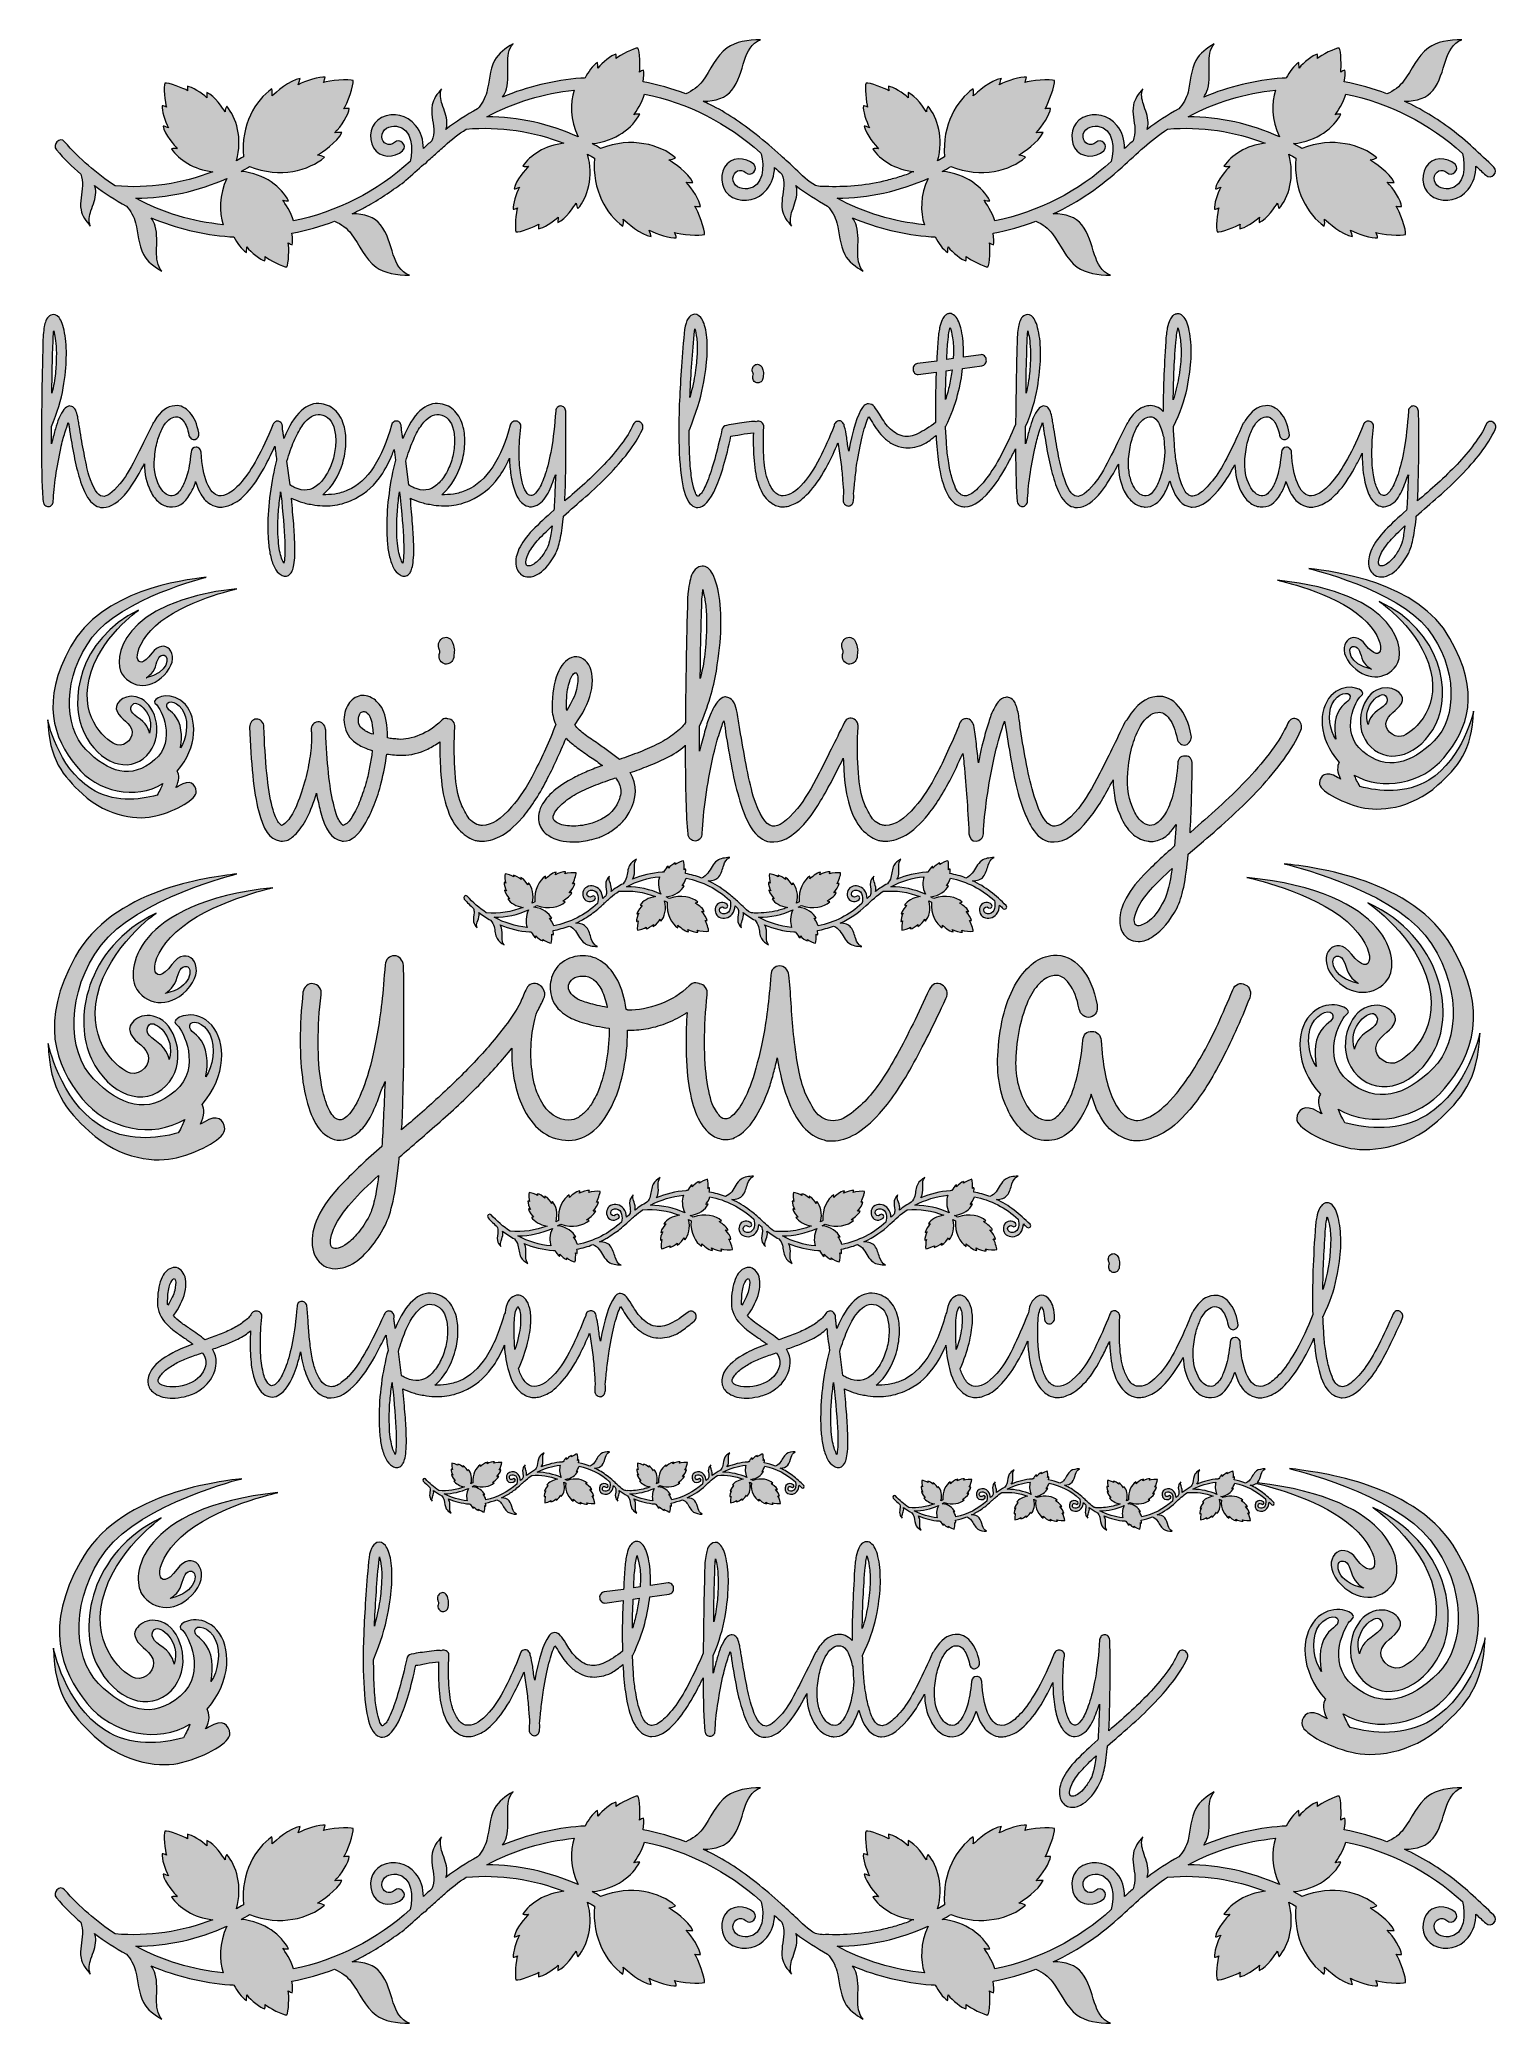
# Model space of a CAD drawing. Header units: inches. Extents: x 0.9 to 14.1, y -18 to 0.
import ezdxf

# ---------------------------------------------------------------- set-up
doc = ezdxf.new("R2010")
doc.units = ezdxf.units.IN
doc.header["$MEASUREMENT"] = 0
doc.layers.add('Layer 1', color=7, linetype='Continuous')

# ---------------------------------------------------------------- blocks, each defined once
blk = doc.blocks.new('block 2')
at = {"layer": 'Layer 1', "lineweight": 0}
for points, knots in [([(10.486, -15.258), (10.488, -15.204), (10.491, -15.145), (10.494, -15.079), (10.485, -15.1), (10.476, -15.123), (10.467, -15.149), (10.457, -15.175), (10.447, -15.202), (10.434, -15.228), (10.422, -15.255), (10.407, -15.28), (10.39, -15.303), (10.372, -15.326), (10.35, -15.344), (10.324, -15.357), (10.277, -15.381), (10.233, -15.376), (10.193, -15.342), (10.167, -15.322), (10.145, -15.289), (10.126, -15.244), (10.108, -15.198), (10.094, -15.144), (10.085, -15.082), (10.076, -15.022), (10.072, -14.956), (10.071, -14.884), (10.055, -14.918), (10.039, -14.951), (10.022, -14.983), (9.97, -15.081), (9.92, -15.159), (9.869, -15.218), (9.815, -15.281), (9.766, -15.322), (9.722, -15.344), (9.677, -15.365), (9.64, -15.375), (9.609, -15.375), (9.592, -15.375), (9.581, -15.374), (9.575, -15.373), (9.55, -15.368), (9.522, -15.355), (9.491, -15.333), (9.459, -15.312), (9.431, -15.274), (9.405, -15.218), (9.405, -15.218), (9.377, -15.143), (9.377, -15.143), (9.363, -15.19), (9.346, -15.228), (9.326, -15.256), (9.277, -15.342), (9.215, -15.381), (9.14, -15.373), (9.105, -15.369), (9.072, -15.355), (9.043, -15.331), (9.013, -15.306), (8.987, -15.272), (8.966, -15.228), (8.929, -15.158), (8.911, -15.078), (8.911, -14.988), (8.871, -15.064), (8.831, -15.127), (8.793, -15.178), (8.694, -15.309), (8.603, -15.375), (8.522, -15.375), (8.508, -15.375), (8.494, -15.373), (8.481, -15.368), (8.408, -15.347), (8.354, -15.27), (8.317, -15.135), (8.302, -15.179), (8.284, -15.219), (8.264, -15.256), (8.217, -15.336), (8.159, -15.375), (8.092, -15.375), (8.086, -15.375), (8.081, -15.374), (8.078, -15.373), (8.043, -15.369), (8.01, -15.355), (7.979, -15.331), (7.949, -15.306), (7.923, -15.272), (7.901, -15.228), (7.864, -15.157), (7.846, -15.075), (7.846, -14.984), (7.844, -14.988), (7.842, -14.993), (7.839, -14.997), (7.787, -15.096), (7.739, -15.174), (7.694, -15.231), (7.615, -15.329), (7.541, -15.378), (7.474, -15.378), (7.474, -15.378), (7.448, -15.378), (7.448, -15.378), (7.406, -15.371), (7.366, -15.341), (7.329, -15.287), (7.303, -15.245), (7.279, -15.188), (7.258, -15.117), (7.238, -15.053), (7.22, -14.983), (7.206, -14.907), (7.191, -14.832), (7.178, -14.755), (7.166, -14.677), (7.164, -14.664), (7.163, -14.651), (7.161, -14.639), (7.16, -14.628), (7.157, -14.616), (7.154, -14.604), (7.145, -14.628), (7.134, -14.659), (7.122, -14.697), (7.11, -14.736), (7.097, -14.783), (7.085, -14.839), (7.067, -14.923), (7.052, -15.008), (7.039, -15.092), (7.027, -15.176), (7.019, -15.253), (7.016, -15.322), (7.016, -15.336), (7.012, -15.346), (7.004, -15.355), (6.995, -15.363), (6.985, -15.368), (6.973, -15.37), (6.96, -15.37), (6.95, -15.366), (6.94, -15.357), (6.931, -15.349), (6.926, -15.338), (6.924, -15.325), (6.914, -15.222), (6.909, -15.061), (6.908, -14.843), (6.891, -14.879), (6.873, -14.914), (6.854, -14.949), (6.806, -15.041), (6.76, -15.116), (6.715, -15.175), (6.616, -15.307), (6.526, -15.373), (6.446, -15.373), (6.432, -15.373), (6.419, -15.37), (6.405, -15.365), (6.305, -15.338), (6.239, -15.206), (6.205, -14.968), (6.195, -14.896), (6.188, -14.814), (6.183, -14.722), (6.165, -14.736), (6.147, -14.75), (6.129, -14.763), (6.095, -14.789), (6.063, -14.806), (6.032, -14.816), (5.973, -14.835), (5.918, -14.839), (5.867, -14.829), (5.832, -14.822), (5.8, -14.81), (5.772, -14.791), (5.743, -14.773), (5.718, -14.752), (5.696, -14.729), (5.673, -14.706), (5.654, -14.682), (5.637, -14.657), (5.62, -14.632), (5.605, -14.608), (5.591, -14.586), (5.591, -14.586), (5.568, -14.551), (5.568, -14.551), (5.55, -14.588), (5.532, -14.641), (5.514, -14.709), (5.496, -14.777), (5.48, -14.858), (5.465, -14.95), (5.455, -15.013), (5.448, -15.07), (5.443, -15.122), (5.437, -15.175), (5.433, -15.217), (5.43, -15.249), (5.432, -15.282), (5.431, -15.306), (5.429, -15.32), (5.427, -15.333), (5.422, -15.344), (5.414, -15.352), (5.403, -15.361), (5.393, -15.365), (5.382, -15.365), (5.377, -15.365), (5.37, -15.363), (5.361, -15.36), (5.358, -15.357), (5.354, -15.352), (5.349, -15.347), (5.343, -15.342), (5.339, -15.335), (5.336, -15.325), (5.334, -15.316), (5.334, -15.305), (5.335, -15.29), (5.336, -15.276), (5.337, -15.261), (5.338, -15.246), (5.337, -15.216), (5.334, -15.175), (5.33, -15.125), (5.326, -15.074), (5.321, -15.021), (5.314, -14.966), (5.307, -14.91), (5.299, -14.855), (5.29, -14.8), (5.289, -14.796), (5.289, -14.793), (5.288, -14.79), (5.258, -14.859), (5.227, -14.925), (5.195, -14.987), (5.143, -15.086), (5.092, -15.164), (5.039, -15.223), (4.987, -15.282), (4.94, -15.322), (4.898, -15.342), (4.856, -15.362), (4.819, -15.373), (4.787, -15.373), (4.777, -15.373), (4.769, -15.372), (4.762, -15.371), (4.756, -15.371), (4.748, -15.369), (4.741, -15.368), (4.711, -15.359), (4.68, -15.34), (4.645, -15.309), (4.611, -15.279), (4.58, -15.224), (4.554, -15.145), (4.536, -15.084), (4.524, -15.009), (4.519, -14.919), (4.514, -14.846), (4.514, -14.772), (4.516, -14.696), (4.479, -14.699), (4.441, -14.705), (4.404, -14.713), (4.363, -14.721), (4.332, -14.726), (4.311, -14.728), (4.289, -14.827), (4.267, -14.917), (4.244, -14.996), (4.221, -15.075), (4.197, -15.142), (4.173, -15.196), (4.119, -15.317), (4.065, -15.378), (4.01, -15.378), (4.01, -15.378), (3.994, -15.378), (3.994, -15.378), (3.951, -15.369), (3.917, -15.33), (3.892, -15.259), (3.868, -15.188), (3.851, -15.081), (3.842, -14.938), (3.833, -14.8), (3.832, -14.633), (3.84, -14.44), (3.847, -14.246), (3.862, -14.029), (3.883, -13.79), (3.892, -13.692), (3.918, -13.635), (3.959, -13.62), (3.987, -13.61), (4.012, -13.619), (4.035, -13.646), (4.058, -13.674), (4.074, -13.719), (4.084, -13.781), (4.094, -13.842), (4.097, -13.914), (4.092, -13.997), (4.089, -14.068), (4.077, -14.16), (4.055, -14.274), (4.033, -14.388), (3.992, -14.52), (3.931, -14.67), (3.931, -14.671), (3.931, -14.673), (3.93, -14.673), (3.93, -14.674), (3.929, -14.676), (3.929, -14.677), (3.929, -14.721), (3.93, -14.762), (3.93, -14.801), (3.931, -14.84), (3.932, -14.878), (3.934, -14.915), (3.938, -14.994), (3.944, -15.057), (3.952, -15.105), (3.959, -15.152), (3.967, -15.188), (3.975, -15.213), (3.983, -15.239), (3.99, -15.255), (3.996, -15.264), (4.002, -15.272), (4.006, -15.277), (4.007, -15.277), (4.01, -15.277), (4.02, -15.269), (4.035, -15.254), (4.05, -15.239), (4.071, -15.2), (4.097, -15.137), (4.118, -15.082), (4.14, -15.015), (4.162, -14.936), (4.185, -14.858), (4.207, -14.769), (4.228, -14.67), (4.233, -14.646), (4.246, -14.633), (4.269, -14.629), (4.3, -14.622), (4.327, -14.617), (4.351, -14.614), (4.375, -14.611), (4.402, -14.607), (4.431, -14.603), (4.461, -14.598), (4.491, -14.596), (4.52, -14.594), (4.527, -14.593), (4.534, -14.594), (4.541, -14.598), (4.548, -14.592), (4.557, -14.59), (4.566, -14.591), (4.58, -14.593), (4.591, -14.599), (4.599, -14.609), (4.608, -14.619), (4.611, -14.631), (4.61, -14.644), (4.605, -14.734), (4.605, -14.821), (4.61, -14.905), (4.614, -14.989), (4.625, -15.058), (4.642, -15.112), (4.652, -15.143), (4.667, -15.174), (4.687, -15.207), (4.706, -15.24), (4.731, -15.261), (4.761, -15.269), (4.766, -15.271), (4.774, -15.271), (4.787, -15.271), (4.843, -15.271), (4.905, -15.232), (4.973, -15.153), (5.022, -15.099), (5.07, -15.025), (5.119, -14.93), (5.165, -14.84), (5.21, -14.741), (5.252, -14.635), (5.253, -14.629), (5.254, -14.622), (5.257, -14.617), (5.262, -14.605), (5.271, -14.596), (5.283, -14.591), (5.295, -14.586), (5.307, -14.587), (5.318, -14.593), (5.324, -14.596), (5.329, -14.601), (5.333, -14.607), (5.337, -14.611), (5.341, -14.616), (5.343, -14.623), (5.345, -14.627), (5.345, -14.632), (5.345, -14.637), (5.355, -14.667), (5.362, -14.701), (5.367, -14.739), (5.372, -14.784), (5.379, -14.826), (5.387, -14.864), (5.42, -14.669), (5.462, -14.536), (5.513, -14.465), (5.522, -14.451), (5.532, -14.443), (5.542, -14.438), (5.552, -14.434), (5.56, -14.432), (5.566, -14.432), (5.587, -14.434), (5.605, -14.443), (5.62, -14.461), (5.634, -14.479), (5.65, -14.501), (5.667, -14.528), (5.678, -14.547), (5.69, -14.567), (5.705, -14.589), (5.719, -14.611), (5.736, -14.631), (5.753, -14.649), (5.771, -14.668), (5.79, -14.684), (5.812, -14.699), (5.833, -14.713), (5.857, -14.723), (5.883, -14.728), (5.924, -14.736), (5.97, -14.728), (6.02, -14.704), (6.069, -14.68), (6.122, -14.646), (6.179, -14.602), (6.176, -14.468), (6.177, -14.315), (6.184, -14.144), (6.184, -14.144), (6.019, -14.166), (6.019, -14.166), (6.006, -14.166), (5.996, -14.162), (5.988, -14.154), (5.979, -14.145), (5.974, -14.134), (5.973, -14.121), (5.971, -14.107), (5.975, -14.095), (5.983, -14.084), (5.991, -14.073), (6.002, -14.067), (6.014, -14.065), (6.014, -14.065), (6.189, -14.043), (6.189, -14.043), (6.19, -14.014), (6.192, -13.984), (6.193, -13.954), (6.195, -13.924), (6.197, -13.893), (6.2, -13.863), (6.203, -13.812), (6.208, -13.772), (6.215, -13.74), (6.222, -13.709), (6.229, -13.685), (6.237, -13.667), (6.245, -13.649), (6.254, -13.637), (6.263, -13.629), (6.272, -13.622), (6.28, -13.616), (6.288, -13.613), (6.294, -13.609), (6.304, -13.609), (6.319, -13.61), (6.334, -13.612), (6.35, -13.623), (6.367, -13.643), (6.389, -13.673), (6.406, -13.721), (6.418, -13.787), (6.431, -13.853), (6.435, -13.926), (6.432, -14.007), (6.432, -14.007), (6.591, -13.984), (6.591, -13.984), (6.603, -13.983), (6.614, -13.987), (6.624, -13.996), (6.634, -14.005), (6.64, -14.016), (6.642, -14.03), (6.643, -14.043), (6.64, -14.056), (6.631, -14.067), (6.623, -14.078), (6.612, -14.084), (6.6, -14.086), (6.6, -14.086), (6.426, -14.111), (6.426, -14.111), (6.418, -14.182), (6.403, -14.262), (6.38, -14.351), (6.357, -14.44), (6.321, -14.536), (6.272, -14.637), (6.27, -14.637), (6.269, -14.638), (6.269, -14.639), (6.272, -14.698), (6.275, -14.754), (6.279, -14.806), (6.282, -14.858), (6.287, -14.907), (6.295, -14.95), (6.304, -15.014), (6.315, -15.066), (6.326, -15.106), (6.338, -15.145), (6.35, -15.177), (6.361, -15.201), (6.373, -15.224), (6.385, -15.241), (6.396, -15.251), (6.408, -15.261), (6.418, -15.267), (6.428, -15.269), (6.454, -15.277), (6.485, -15.268), (6.522, -15.24), (6.559, -15.212), (6.599, -15.17), (6.644, -15.112), (6.687, -15.057), (6.732, -14.984), (6.778, -14.895), (6.825, -14.806), (6.868, -14.715), (6.909, -14.62), (6.911, -14.411), (6.915, -14.162), (6.922, -13.873), (6.922, -13.839), (6.924, -13.809), (6.927, -13.782), (6.93, -13.755), (6.934, -13.732), (6.938, -13.714), (6.941, -13.697), (6.947, -13.68), (6.955, -13.662), (6.964, -13.644), (6.977, -13.631), (6.996, -13.623), (7.023, -13.611), (7.048, -13.619), (7.069, -13.646), (7.091, -13.673), (7.108, -13.719), (7.121, -13.786), (7.134, -13.853), (7.139, -13.929), (7.136, -14.015), (7.134, -14.089), (7.125, -14.18), (7.107, -14.288), (7.089, -14.396), (7.054, -14.513), (7, -14.639), (7, -14.639), (7, -14.799), (7, -14.799), (7, -14.799), (7.005, -14.781), (7.005, -14.781), (7.015, -14.737), (7.026, -14.697), (7.036, -14.662), (7.046, -14.627), (7.056, -14.596), (7.067, -14.569), (7.084, -14.53), (7.099, -14.502), (7.114, -14.484), (7.129, -14.466), (7.144, -14.456), (7.161, -14.452), (7.167, -14.452), (7.176, -14.454), (7.188, -14.457), (7.199, -14.461), (7.21, -14.472), (7.221, -14.49), (7.229, -14.509), (7.235, -14.529), (7.239, -14.551), (7.242, -14.569), (7.245, -14.587), (7.248, -14.605), (7.252, -14.623), (7.255, -14.641), (7.258, -14.66), (7.27, -14.735), (7.283, -14.81), (7.297, -14.883), (7.311, -14.957), (7.326, -15.024), (7.343, -15.084), (7.379, -15.204), (7.42, -15.268), (7.465, -15.277), (7.503, -15.283), (7.556, -15.245), (7.625, -15.163), (7.668, -15.111), (7.714, -15.036), (7.763, -14.939), (7.812, -14.842), (7.866, -14.734), (7.924, -14.614), (7.927, -14.608), (7.931, -14.603), (7.936, -14.599), (7.938, -14.595), (7.94, -14.59), (7.943, -14.586), (7.967, -14.544), (7.995, -14.512), (8.027, -14.489), (8.058, -14.466), (8.091, -14.453), (8.124, -14.45), (8.172, -14.445), (8.215, -14.462), (8.255, -14.503), (8.255, -14.412), (8.257, -14.313), (8.261, -14.207), (8.265, -14.101), (8.271, -13.987), (8.278, -13.866), (8.281, -13.815), (8.286, -13.774), (8.293, -13.743), (8.3, -13.712), (8.308, -13.687), (8.315, -13.67), (8.323, -13.652), (8.332, -13.639), (8.341, -13.632), (8.35, -13.624), (8.359, -13.619), (8.366, -13.615), (8.374, -13.612), (8.385, -13.611), (8.4, -13.613), (8.415, -13.614), (8.431, -13.625), (8.448, -13.646), (8.471, -13.676), (8.488, -13.725), (8.499, -13.792), (8.51, -13.86), (8.513, -13.936), (8.51, -14.02), (8.507, -14.094), (8.495, -14.185), (8.473, -14.292), (8.451, -14.399), (8.41, -14.515), (8.35, -14.639), (8.35, -14.639), (8.35, -14.642), (8.35, -14.642), (8.353, -14.701), (8.356, -14.757), (8.359, -14.809), (8.362, -14.861), (8.367, -14.909), (8.375, -14.953), (8.384, -15.017), (8.394, -15.069), (8.406, -15.108), (8.417, -15.148), (8.429, -15.18), (8.44, -15.203), (8.452, -15.227), (8.463, -15.244), (8.475, -15.254), (8.486, -15.264), (8.497, -15.27), (8.506, -15.271), (8.532, -15.28), (8.563, -15.27), (8.6, -15.242), (8.637, -15.215), (8.677, -15.172), (8.722, -15.115), (8.765, -15.059), (8.808, -14.986), (8.853, -14.896), (8.897, -14.806), (8.941, -14.713), (8.984, -14.617), (8.988, -14.608), (8.993, -14.602), (8.999, -14.597), (9.001, -14.593), (9.003, -14.59), (9.005, -14.586), (9.057, -14.5), (9.118, -14.455), (9.189, -14.45), (9.241, -14.445), (9.287, -14.466), (9.326, -14.513), (9.365, -14.557), (9.392, -14.618), (9.407, -14.697), (9.412, -14.73), (9.4, -14.75), (9.372, -14.758), (9.36, -14.762), (9.349, -14.759), (9.338, -14.751), (9.327, -14.742), (9.32, -14.731), (9.317, -14.718), (9.307, -14.664), (9.29, -14.622), (9.268, -14.591), (9.246, -14.561), (9.221, -14.547), (9.193, -14.551), (9.173, -14.553), (9.153, -14.562), (9.132, -14.579), (9.112, -14.596), (9.092, -14.62), (9.075, -14.653), (9.057, -14.686), (9.042, -14.726), (9.029, -14.773), (9.016, -14.821), (9.007, -14.874), (9.002, -14.935), (8.995, -15.03), (9.009, -15.111), (9.046, -15.18), (9.06, -15.207), (9.076, -15.229), (9.094, -15.245), (9.113, -15.261), (9.131, -15.27), (9.149, -15.271), (9.171, -15.275), (9.19, -15.269), (9.208, -15.253), (9.226, -15.237), (9.24, -15.219), (9.251, -15.201), (9.266, -15.177), (9.282, -15.14), (9.298, -15.088), (9.314, -15.037), (9.326, -14.966), (9.336, -14.874), (9.339, -14.844), (9.354, -14.829), (9.382, -14.829), (9.394, -14.829), (9.404, -14.833), (9.413, -14.842), (9.421, -14.85), (9.426, -14.861), (9.428, -14.874), (9.434, -14.991), (9.451, -15.084), (9.48, -15.154), (9.51, -15.224), (9.546, -15.263), (9.591, -15.271), (9.615, -15.277), (9.646, -15.269), (9.683, -15.247), (9.72, -15.226), (9.759, -15.19), (9.802, -15.139), (9.845, -15.087), (9.89, -15.019), (9.938, -14.934), (9.985, -14.849), (10.034, -14.745), (10.083, -14.622), (10.089, -14.608), (10.098, -14.599), (10.109, -14.594), (10.116, -14.591), (10.122, -14.59), (10.129, -14.591), (10.131, -14.591), (10.133, -14.591), (10.136, -14.591), (10.148, -14.593), (10.158, -14.599), (10.167, -14.61), (10.175, -14.621), (10.178, -14.633), (10.175, -14.647), (10.165, -14.726), (10.161, -14.805), (10.161, -14.883), (10.161, -14.962), (10.165, -15.028), (10.175, -15.082), (10.182, -15.126), (10.192, -15.164), (10.205, -15.196), (10.217, -15.228), (10.231, -15.25), (10.246, -15.261), (10.26, -15.271), (10.273, -15.273), (10.285, -15.266), (10.3, -15.26), (10.318, -15.241), (10.338, -15.211), (10.358, -15.18), (10.378, -15.135), (10.399, -15.074), (10.419, -15.014), (10.438, -14.936), (10.455, -14.842), (10.472, -14.747), (10.485, -14.633), (10.494, -14.498), (10.496, -14.484), (10.501, -14.473), (10.509, -14.465), (10.518, -14.456), (10.528, -14.452), (10.54, -14.452), (10.552, -14.452), (10.563, -14.457), (10.571, -14.466), (10.58, -14.475), (10.585, -14.487), (10.586, -14.5), (10.588, -14.563), (10.588, -14.619), (10.588, -14.67), (10.588, -14.72), (10.588, -14.779), (10.588, -14.845), (10.588, -14.912), (10.588, -14.981), (10.586, -15.051), (10.585, -15.1), (10.583, -15.147), (10.583, -15.192), (10.582, -15.237), (10.58, -15.279), (10.577, -15.32), (10.637, -15.269), (10.698, -15.215), (10.76, -15.159), (10.822, -15.102), (10.881, -15.044), (10.938, -14.984), (10.995, -14.925), (11.046, -14.864), (11.093, -14.802), (11.14, -14.741), (11.176, -14.681), (11.202, -14.622), (11.208, -14.608), (11.217, -14.599), (11.229, -14.595), (11.24, -14.591), (11.252, -14.592), (11.264, -14.599), (11.276, -14.606), (11.285, -14.615), (11.288, -14.628), (11.292, -14.641), (11.291, -14.654), (11.285, -14.667), (11.253, -14.738), (11.209, -14.809), (11.154, -14.88), (11.099, -14.95), (11.039, -15.019), (10.973, -15.086), (10.908, -15.152), (10.84, -15.217), (10.769, -15.279), (10.698, -15.341), (10.63, -15.4), (10.565, -15.456), (10.565, -15.461), (10.565, -15.466), (10.564, -15.47), (10.563, -15.474), (10.563, -15.478), (10.563, -15.481), (10.555, -15.559), (10.546, -15.623), (10.534, -15.675), (10.523, -15.726), (10.509, -15.767), (10.494, -15.797), (10.448, -15.883), (10.398, -15.944), (10.345, -15.979), (10.311, -16.001), (10.278, -16.012), (10.246, -16.012), (10.226, -16.012), (10.207, -16.007), (10.188, -15.997), (10.155, -15.975), (10.136, -15.942), (10.131, -15.896), (10.126, -15.854), (10.136, -15.808), (10.159, -15.757), (10.185, -15.701), (10.226, -15.644), (10.283, -15.586), (10.339, -15.528), (10.405, -15.467), (10.478, -15.403), (10.481, -15.359), (10.484, -15.311), (10.486, -15.258)], [0, 0, 0, 0, 1, 1, 1, 2, 2, 2, 3, 3, 3, 4, 4, 4, 5, 5, 5, 6, 6, 6, 7, 7, 7, 8, 8, 8, 9, 9, 9, 10, 10, 10, 11, 11, 11, 12, 12, 12, 13, 13, 13, 14, 14, 14, 15, 15, 15, 16, 16, 16, 17, 17, 17, 18, 18, 18, 19, 19, 19, 20, 20, 20, 21, 21, 21, 22, 22, 22, 23, 23, 23, 24, 24, 24, 25, 25, 25, 26, 26, 26, 27, 27, 27, 28, 28, 28, 29, 29, 29, 30, 30, 30, 31, 31, 31, 32, 32, 32, 33, 33, 33, 34, 34, 34, 35, 35, 35, 36, 36, 36, 37, 37, 37, 38, 38, 38, 39, 39, 39, 40, 40, 40, 41, 41, 41, 42, 42, 42, 43, 43, 43, 44, 44, 44, 45, 45, 45, 46, 46, 46, 47, 47, 47, 48, 48, 48, 49, 49, 49, 50, 50, 50, 51, 51, 51, 52, 52, 52, 53, 53, 53, 54, 54, 54, 55, 55, 55, 56, 56, 56, 57, 57, 57, 58, 58, 58, 59, 59, 59, 60, 60, 60, 61, 61, 61, 62, 62, 62, 63, 63, 63, 64, 64, 64, 65, 65, 65, 66, 66, 66, 67, 67, 67, 68, 68, 68, 69, 69, 69, 70, 70, 70, 71, 71, 71, 72, 72, 72, 73, 73, 73, 74, 74, 74, 75, 75, 75, 76, 76, 76, 77, 77, 77, 78, 78, 78, 79, 79, 79, 80, 80, 80, 81, 81, 81, 82, 82, 82, 83, 83, 83, 84, 84, 84, 85, 85, 85, 86, 86, 86, 87, 87, 87, 88, 88, 88, 89, 89, 89, 90, 90, 90, 91, 91, 91, 92, 92, 92, 93, 93, 93, 94, 94, 94, 95, 95, 95, 96, 96, 96, 97, 97, 97, 98, 98, 98, 99, 99, 99, 100, 100, 100, 101, 101, 101, 102, 102, 102, 103, 103, 103, 104, 104, 104, 105, 105, 105, 106, 106, 106, 107, 107, 107, 108, 108, 108, 109, 109, 109, 110, 110, 110, 111, 111, 111, 112, 112, 112, 113, 113, 113, 114, 114, 114, 115, 115, 115, 116, 116, 116, 117, 117, 117, 118, 118, 118, 119, 119, 119, 120, 120, 120, 121, 121, 121, 122, 122, 122, 123, 123, 123, 124, 124, 124, 125, 125, 125, 126, 126, 126, 127, 127, 127, 128, 128, 128, 129, 129, 129, 130, 130, 130, 131, 131, 131, 132, 132, 132, 133, 133, 133, 134, 134, 134, 135, 135, 135, 136, 136, 136, 137, 137, 137, 138, 138, 138, 139, 139, 139, 140, 140, 140, 141, 141, 141, 142, 142, 142, 143, 143, 143, 144, 144, 144, 145, 145, 145, 146, 146, 146, 147, 147, 147, 148, 148, 148, 149, 149, 149, 150, 150, 150, 151, 151, 151, 152, 152, 152, 153, 153, 153, 154, 154, 154, 155, 155, 155, 156, 156, 156, 157, 157, 157, 158, 158, 158, 159, 159, 159, 160, 160, 160, 161, 161, 161, 162, 162, 162, 163, 163, 163, 164, 164, 164, 165, 165, 165, 166, 166, 166, 167, 167, 167, 168, 168, 168, 169, 169, 169, 170, 170, 170, 171, 171, 171, 172, 172, 172, 173, 173, 173, 174, 174, 174, 175, 175, 175, 176, 176, 176, 177, 177, 177, 178, 178, 178, 179, 179, 179, 180, 180, 180, 181, 181, 181, 182, 182, 182, 183, 183, 183, 184, 184, 184, 185, 185, 185, 186, 186, 186, 187, 187, 187, 188, 188, 188, 189, 189, 189, 190, 190, 190, 191, 191, 191, 192, 192, 192, 193, 193, 193, 194, 194, 194, 195, 195, 195, 196, 196, 196, 197, 197, 197, 198, 198, 198, 199, 199, 199, 200, 200, 200, 201, 201, 201, 202, 202, 202, 203, 203, 203, 204, 204, 204, 205, 205, 205, 206, 206, 206, 207, 207, 207, 208, 208, 208, 209, 209, 209, 210, 210, 210, 211, 211, 211, 212, 212, 212, 213, 213, 213, 214, 214, 214, 215, 215, 215, 216, 216, 216, 217, 217, 217, 218, 218, 218, 219, 219, 219, 220, 220, 220, 221, 221, 221, 222, 222, 222, 223, 223, 223, 224, 224, 224, 225, 225, 225, 226, 226, 226, 227, 227, 227, 228, 228, 228, 229, 229, 229, 230, 230, 230, 231, 231, 231, 232, 232, 232, 233, 233, 233, 234, 234, 234, 235, 235, 235, 236, 236, 236, 237, 237, 237, 238, 238, 238, 239, 239, 239, 240, 240, 240, 241, 241, 241, 242, 242, 242, 243, 243, 243, 244, 244, 244, 245, 245, 245, 246, 246, 246, 247, 247, 247, 248, 248, 248, 249, 249, 249, 250, 250, 250, 251, 251, 251, 252, 252, 252, 253, 253, 253, 254, 254, 254, 255, 255, 255, 256, 256, 256, 257, 257, 257, 258, 258, 258, 259, 259, 259, 260, 260, 260, 261, 261, 261, 262, 262, 262, 263, 263, 263, 264, 264, 264, 265, 265, 265, 266, 266, 266, 267, 267, 267, 268, 268, 268, 269, 269, 269, 270, 270, 270, 271, 271, 271, 272, 272, 272, 273, 273, 273, 274, 274, 274, 275, 275, 275, 276, 276, 276, 277, 277, 277, 278, 278, 278, 279, 279, 279, 280, 280, 280, 281, 281, 281, 282, 282, 282, 283, 283, 283, 284, 284, 284, 285, 285, 285, 286, 286, 286, 287, 287, 287, 288, 288, 288, 289, 289, 289, 290, 290, 290, 291, 291, 291, 292, 292, 292, 293, 293, 293, 294, 294, 294, 295, 295, 295, 296, 296, 296, 297, 297, 297, 298, 298, 298, 299, 299, 299, 300, 300, 300, 301, 301, 301, 302, 302, 302, 303, 303, 303, 304, 304, 304, 305, 305, 305, 306, 306, 306, 307, 307, 307, 308, 308, 308, 309, 309, 309, 310, 310, 310, 311, 311, 311, 312, 312, 312, 313, 313, 313, 314, 314, 314, 315, 315, 315, 316, 316, 316, 317, 317, 317, 318, 318, 318, 319, 319, 319, 320, 320, 320, 321, 321, 321, 322, 322, 322, 322]), ([(3.936, -14.374), (3.958, -14.29), (3.974, -14.215), (3.984, -14.149), (3.993, -14.083), (3.999, -14.027), (4, -13.982), (4.003, -13.923), (4.003, -13.874), (3.998, -13.836), (3.994, -13.799), (3.988, -13.769), (3.982, -13.749), (3.982, -13.749), (3.975, -13.8), (3.975, -13.8), (3.956, -14.007), (3.943, -14.199), (3.936, -14.374)], [0, 0, 0, 0, 1, 1, 1, 2, 2, 2, 3, 3, 3, 4, 4, 4, 5, 5, 5, 6, 6, 6, 6]), ([(6.281, -14.027), (6.281, -14.027), (6.338, -14.02), (6.338, -14.02), (6.338, -14.016), (6.339, -14.013), (6.339, -14.008), (6.34, -14.004), (6.34, -14), (6.34, -13.995), (6.344, -13.929), (6.341, -13.874), (6.334, -13.831), (6.326, -13.788), (6.318, -13.757), (6.311, -13.737), (6.307, -13.748), (6.304, -13.765), (6.3, -13.786), (6.297, -13.807), (6.293, -13.835), (6.29, -13.871), (6.287, -13.899), (6.285, -13.926), (6.284, -13.952), (6.283, -13.977), (6.282, -14.002), (6.281, -14.027)], [0, 0, 0, 0, 1, 1, 1, 2, 2, 2, 3, 3, 3, 4, 4, 4, 5, 5, 5, 6, 6, 6, 7, 7, 7, 8, 8, 8, 9, 9, 9, 9]), ([(7.005, -14.336), (7.02, -14.272), (7.03, -14.212), (7.036, -14.155), (7.041, -14.099), (7.044, -14.049), (7.044, -14.007), (7.045, -13.958), (7.044, -13.917), (7.04, -13.882), (7.037, -13.847), (7.032, -13.82), (7.028, -13.8), (7.028, -13.8), (7.021, -13.767), (7.021, -13.767), (7.019, -13.78), (7.018, -13.796), (7.016, -13.814), (7.015, -13.831), (7.014, -13.852), (7.014, -13.876), (7.011, -13.96), (7.009, -14.04), (7.007, -14.116), (7.006, -14.192), (7.005, -14.265), (7.005, -14.336)], [0, 0, 0, 0, 1, 1, 1, 2, 2, 2, 3, 3, 3, 4, 4, 4, 5, 5, 5, 6, 6, 6, 7, 7, 7, 8, 8, 8, 9, 9, 9, 9]), ([(8.347, -14.397), (8.369, -14.331), (8.385, -14.264), (8.397, -14.197), (8.408, -14.129), (8.415, -14.063), (8.418, -13.997), (8.42, -13.931), (8.417, -13.877), (8.411, -13.834), (8.404, -13.791), (8.398, -13.759), (8.39, -13.739), (8.387, -13.751), (8.384, -13.767), (8.381, -13.788), (8.378, -13.81), (8.374, -13.838), (8.371, -13.873), (8.363, -13.969), (8.358, -14.061), (8.354, -14.148), (8.351, -14.234), (8.349, -14.317), (8.347, -14.397)], [0, 0, 0, 0, 1, 1, 1, 2, 2, 2, 3, 3, 3, 4, 4, 4, 5, 5, 5, 6, 6, 6, 7, 7, 7, 8, 8, 8, 8]), ([(6.269, -14.394), (6.284, -14.35), (6.295, -14.306), (6.305, -14.26), (6.315, -14.215), (6.323, -14.169), (6.329, -14.123), (6.329, -14.123), (6.276, -14.131), (6.276, -14.131), (6.272, -14.226), (6.269, -14.313), (6.269, -14.394)], [0, 0, 0, 0, 1, 1, 1, 2, 2, 2, 3, 3, 3, 4, 4, 4, 4]), ([(8.271, -14.872), (8.268, -14.852), (8.266, -14.83), (8.266, -14.807), (8.265, -14.785), (8.264, -14.762), (8.262, -14.738), (8.259, -14.735), (8.256, -14.728), (8.253, -14.718), (8.242, -14.664), (8.226, -14.622), (8.205, -14.591), (8.183, -14.561), (8.159, -14.547), (8.131, -14.551), (8.111, -14.553), (8.091, -14.562), (8.07, -14.579), (8.05, -14.596), (8.03, -14.62), (8.013, -14.653), (7.995, -14.686), (7.98, -14.726), (7.967, -14.773), (7.954, -14.821), (7.945, -14.874), (7.94, -14.935), (7.937, -14.981), (7.939, -15.025), (7.946, -15.067), (7.953, -15.109), (7.965, -15.147), (7.982, -15.18), (7.996, -15.207), (8.012, -15.229), (8.03, -15.245), (8.048, -15.261), (8.067, -15.27), (8.085, -15.271), (8.108, -15.275), (8.128, -15.269), (8.145, -15.253), (8.162, -15.237), (8.176, -15.219), (8.186, -15.201), (8.202, -15.177), (8.218, -15.14), (8.235, -15.088), (8.251, -15.037), (8.264, -14.966), (8.271, -14.874), (8.271, -14.874), (8.271, -14.872), (8.271, -14.872)], [0, 0, 0, 0, 1, 1, 1, 2, 2, 2, 3, 3, 3, 4, 4, 4, 5, 5, 5, 6, 6, 6, 7, 7, 7, 8, 8, 8, 9, 9, 9, 10, 10, 10, 11, 11, 11, 12, 12, 12, 13, 13, 13, 14, 14, 14, 15, 15, 15, 16, 16, 16, 17, 17, 17, 18, 18, 18, 18]), ([(10.462, -15.547), (10.41, -15.594), (10.365, -15.639), (10.326, -15.682), (10.288, -15.725), (10.26, -15.766), (10.241, -15.805), (10.229, -15.834), (10.223, -15.857), (10.222, -15.875), (10.221, -15.892), (10.224, -15.904), (10.232, -15.909), (10.238, -15.912), (10.248, -15.912), (10.261, -15.91), (10.274, -15.907), (10.289, -15.9), (10.306, -15.887), (10.323, -15.875), (10.341, -15.857), (10.36, -15.834), (10.379, -15.811), (10.398, -15.782), (10.416, -15.747), (10.424, -15.733), (10.431, -15.711), (10.439, -15.681), (10.447, -15.651), (10.454, -15.606), (10.462, -15.547)], [0, 0, 0, 0, 1, 1, 1, 2, 2, 2, 3, 3, 3, 4, 4, 4, 5, 5, 5, 6, 6, 6, 7, 7, 7, 8, 8, 8, 9, 9, 9, 10, 10, 10, 10])]:
    blk.add_open_spline(points, degree=3, knots=knots, dxfattribs=at)
blk = doc.blocks.new('block 3')
at = {"layer": 'Layer 1', "lineweight": 0}
for points, knots in [([(3.063, -12.291), (3.042, -12.303), (3.02, -12.307), (2.997, -12.303), (2.974, -12.3), (2.952, -12.291), (2.932, -12.276), (2.88, -12.233), (2.845, -12.153), (2.826, -12.035), (2.817, -11.976), (2.813, -11.905), (2.813, -11.822), (2.813, -11.783), (2.814, -11.744), (2.816, -11.704), (2.785, -11.732), (2.746, -11.758), (2.7, -11.78), (2.665, -11.797), (2.628, -11.813), (2.59, -11.828), (2.551, -11.843), (2.512, -11.858), (2.472, -11.871), (2.52, -11.949), (2.518, -12.034), (2.466, -12.126), (2.45, -12.155), (2.431, -12.179), (2.409, -12.2), (2.387, -12.22), (2.364, -12.237), (2.341, -12.252), (2.318, -12.266), (2.296, -12.277), (2.274, -12.284), (2.251, -12.292), (2.232, -12.298), (2.215, -12.301), (2.177, -12.309), (2.142, -12.314), (2.112, -12.314), (2.047, -12.314), (1.994, -12.3), (1.953, -12.273), (1.921, -12.253), (1.9, -12.227), (1.891, -12.195), (1.888, -12.181), (1.887, -12.165), (1.887, -12.147), (1.888, -12.128), (1.895, -12.107), (1.907, -12.083), (1.942, -12.016), (2.011, -11.956), (2.114, -11.904), (2.141, -11.889), (2.171, -11.875), (2.201, -11.862), (2.232, -11.85), (2.263, -11.837), (2.295, -11.825), (2.283, -11.817), (2.271, -11.808), (2.259, -11.799), (2.246, -11.79), (2.233, -11.781), (2.22, -11.772), (2.19, -11.752), (2.162, -11.732), (2.135, -11.712), (2.107, -11.691), (2.082, -11.67), (2.059, -11.646), (2.002, -11.589), (1.974, -11.525), (1.974, -11.456), (1.974, -11.369), (1.985, -11.297), (2.008, -11.241), (2.03, -11.186), (2.06, -11.151), (2.1, -11.138), (2.122, -11.129), (2.142, -11.13), (2.161, -11.139), (2.18, -11.148), (2.196, -11.163), (2.208, -11.183), (2.234, -11.227), (2.239, -11.286), (2.222, -11.36), (2.205, -11.428), (2.171, -11.497), (2.118, -11.568), (2.137, -11.59), (2.159, -11.61), (2.185, -11.63), (2.211, -11.649), (2.239, -11.668), (2.268, -11.686), (2.291, -11.703), (2.314, -11.72), (2.337, -11.736), (2.36, -11.752), (2.382, -11.769), (2.404, -11.788), (2.446, -11.772), (2.49, -11.756), (2.533, -11.74), (2.577, -11.723), (2.618, -11.705), (2.655, -11.685), (2.693, -11.666), (2.726, -11.645), (2.756, -11.622), (2.786, -11.599), (2.81, -11.575), (2.826, -11.55), (2.834, -11.536), (2.844, -11.529), (2.856, -11.527), (2.86, -11.527), (2.864, -11.527), (2.868, -11.527), (2.872, -11.527), (2.875, -11.527), (2.879, -11.527), (2.892, -11.529), (2.902, -11.535), (2.909, -11.546), (2.917, -11.557), (2.92, -11.569), (2.918, -11.583), (2.909, -11.662), (2.905, -11.741), (2.905, -11.819), (2.905, -11.898), (2.909, -11.964), (2.918, -12.018), (2.928, -12.08), (2.939, -12.123), (2.954, -12.148), (2.969, -12.172), (2.98, -12.188), (2.987, -12.195), (2.998, -12.203), (3.011, -12.204), (3.026, -12.197), (3.042, -12.19), (3.059, -12.173), (3.079, -12.144), (3.099, -12.115), (3.119, -12.073), (3.139, -12.018), (3.159, -11.962), (3.178, -11.89), (3.195, -11.803), (3.213, -11.715), (3.226, -11.609), (3.236, -11.484), (3.236, -11.471), (3.24, -11.46), (3.248, -11.451), (3.257, -11.443), (3.267, -11.439), (3.279, -11.439), (3.292, -11.439), (3.302, -11.443), (3.31, -11.451), (3.319, -11.46), (3.324, -11.471), (3.325, -11.484), (3.33, -11.526), (3.334, -11.573), (3.337, -11.624), (3.34, -11.676), (3.344, -11.728), (3.349, -11.781), (3.355, -11.834), (3.362, -11.885), (3.37, -11.933), (3.379, -11.981), (3.389, -12.022), (3.401, -12.056), (3.413, -12.088), (3.429, -12.119), (3.448, -12.15), (3.467, -12.182), (3.492, -12.201), (3.521, -12.207), (3.554, -12.216), (3.588, -12.208), (3.623, -12.183), (3.657, -12.159), (3.688, -12.132), (3.714, -12.104), (3.763, -12.05), (3.813, -11.975), (3.865, -11.88), (3.916, -11.788), (3.968, -11.683), (4.021, -11.566), (4.022, -11.56), (4.025, -11.554), (4.029, -11.549), (4.031, -11.545), (4.033, -11.543), (4.036, -11.54), (4.041, -11.535), (4.046, -11.531), (4.053, -11.528), (4.057, -11.527), (4.061, -11.526), (4.064, -11.526), (4.07, -11.526), (4.075, -11.526), (4.079, -11.528), (4.079, -11.528), (4.08, -11.528), (4.08, -11.528), (4.081, -11.529), (4.083, -11.53), (4.085, -11.53), (4.086, -11.531), (4.087, -11.531), (4.088, -11.532), (4.101, -11.539), (4.109, -11.549), (4.113, -11.561), (4.116, -11.571), (4.115, -11.581), (4.112, -11.592), (4.113, -11.596), (4.113, -11.601), (4.114, -11.606), (4.115, -11.616), (4.117, -11.627), (4.118, -11.641), (4.12, -11.654), (4.122, -11.669), (4.125, -11.684), (4.171, -11.571), (4.223, -11.488), (4.282, -11.434), (4.34, -11.38), (4.402, -11.358), (4.468, -11.368), (4.521, -11.376), (4.566, -11.399), (4.601, -11.435), (4.636, -11.471), (4.662, -11.52), (4.677, -11.58), (4.689, -11.629), (4.694, -11.682), (4.691, -11.738), (4.688, -11.795), (4.678, -11.852), (4.661, -11.909), (4.623, -12.03), (4.566, -12.124), (4.491, -12.19), (4.491, -12.19), (4.482, -12.197), (4.482, -12.197), (4.514, -12.199), (4.549, -12.197), (4.588, -12.191), (4.627, -12.185), (4.667, -12.174), (4.707, -12.157), (4.799, -12.118), (4.878, -12.046), (4.946, -11.942), (5.013, -11.837), (5.067, -11.711), (5.107, -11.563), (5.109, -11.555), (5.112, -11.548), (5.117, -11.542), (5.127, -11.459), (5.156, -11.407), (5.206, -11.388), (5.242, -11.375), (5.275, -11.386), (5.304, -11.421), (5.32, -11.441), (5.332, -11.469), (5.341, -11.504), (5.35, -11.54), (5.353, -11.584), (5.35, -11.636), (5.347, -11.688), (5.337, -11.749), (5.321, -11.818), (5.304, -11.887), (5.277, -11.964), (5.24, -12.048), (5.249, -12.08), (5.263, -12.112), (5.283, -12.144), (5.302, -12.176), (5.327, -12.196), (5.357, -12.205), (5.417, -12.22), (5.488, -12.182), (5.571, -12.091), (5.62, -12.037), (5.668, -11.962), (5.715, -11.866), (5.76, -11.773), (5.804, -11.674), (5.847, -11.567), (5.847, -11.562), (5.848, -11.557), (5.85, -11.552), (5.856, -11.541), (5.865, -11.532), (5.877, -11.527), (5.889, -11.522), (5.901, -11.522), (5.911, -11.528), (5.912, -11.529), (5.912, -11.529), (5.912, -11.529), (5.913, -11.529), (5.913, -11.529), (5.914, -11.53), (5.926, -11.535), (5.934, -11.544), (5.938, -11.556), (5.94, -11.563), (5.941, -11.569), (5.94, -11.576), (5.949, -11.605), (5.956, -11.638), (5.961, -11.675), (5.966, -11.72), (5.973, -11.761), (5.98, -11.8), (6.014, -11.605), (6.056, -11.471), (6.107, -11.401), (6.116, -11.387), (6.125, -11.378), (6.135, -11.374), (6.145, -11.37), (6.153, -11.368), (6.16, -11.368), (6.181, -11.37), (6.199, -11.379), (6.214, -11.397), (6.228, -11.415), (6.244, -11.437), (6.261, -11.464), (6.271, -11.482), (6.284, -11.503), (6.299, -11.525), (6.313, -11.547), (6.329, -11.567), (6.347, -11.585), (6.364, -11.604), (6.384, -11.62), (6.406, -11.635), (6.427, -11.649), (6.451, -11.659), (6.477, -11.664), (6.518, -11.672), (6.564, -11.664), (6.614, -11.64), (6.663, -11.615), (6.717, -11.581), (6.773, -11.537), (6.784, -11.529), (6.795, -11.526), (6.808, -11.528), (6.82, -11.531), (6.83, -11.538), (6.838, -11.55), (6.845, -11.562), (6.848, -11.574), (6.846, -11.587), (6.843, -11.599), (6.837, -11.61), (6.826, -11.618), (6.791, -11.647), (6.756, -11.674), (6.723, -11.699), (6.689, -11.724), (6.657, -11.742), (6.626, -11.752), (6.566, -11.771), (6.511, -11.775), (6.461, -11.765), (6.425, -11.758), (6.394, -11.745), (6.365, -11.727), (6.337, -11.708), (6.312, -11.688), (6.289, -11.665), (6.267, -11.642), (6.248, -11.618), (6.231, -11.593), (6.214, -11.568), (6.199, -11.544), (6.185, -11.522), (6.185, -11.522), (6.162, -11.487), (6.162, -11.487), (6.143, -11.524), (6.125, -11.576), (6.108, -11.645), (6.09, -11.713), (6.074, -11.793), (6.058, -11.886), (6.049, -11.949), (6.042, -12.006), (6.037, -12.058), (6.031, -12.11), (6.027, -12.153), (6.024, -12.185), (6.025, -12.218), (6.025, -12.242), (6.023, -12.255), (6.02, -12.269), (6.015, -12.28), (6.008, -12.288), (5.997, -12.297), (5.986, -12.301), (5.976, -12.301), (5.971, -12.301), (5.964, -12.299), (5.955, -12.296), (5.952, -12.292), (5.948, -12.288), (5.942, -12.283), (5.937, -12.278), (5.933, -12.271), (5.93, -12.26), (5.928, -12.252), (5.928, -12.241), (5.929, -12.226), (5.929, -12.212), (5.93, -12.197), (5.932, -12.182), (5.93, -12.152), (5.928, -12.111), (5.924, -12.061), (5.92, -12.01), (5.915, -11.957), (5.908, -11.901), (5.901, -11.846), (5.893, -11.791), (5.884, -11.736), (5.883, -11.733), (5.883, -11.73), (5.882, -11.728), (5.853, -11.796), (5.823, -11.861), (5.792, -11.922), (5.741, -12.021), (5.689, -12.1), (5.635, -12.159), (5.585, -12.218), (5.538, -12.258), (5.495, -12.278), (5.452, -12.298), (5.415, -12.308), (5.383, -12.308), (5.375, -12.308), (5.367, -12.308), (5.36, -12.307), (5.352, -12.306), (5.344, -12.305), (5.337, -12.303), (5.306, -12.295), (5.273, -12.275), (5.239, -12.243), (5.204, -12.211), (5.175, -12.154), (5.15, -12.073), (5.13, -12.006), (5.117, -11.926), (5.111, -11.836), (5.11, -11.837), (5.11, -11.839), (5.109, -11.841), (5.075, -11.922), (5.038, -11.989), (4.996, -12.043), (4.927, -12.137), (4.842, -12.206), (4.739, -12.25), (4.685, -12.274), (4.629, -12.289), (4.569, -12.296), (4.509, -12.303), (4.447, -12.3), (4.383, -12.288), (4.341, -12.282), (4.305, -12.273), (4.273, -12.262), (4.242, -12.251), (4.216, -12.24), (4.194, -12.23), (4.202, -12.316), (4.208, -12.394), (4.214, -12.464), (4.219, -12.534), (4.223, -12.596), (4.224, -12.65), (4.226, -12.699), (4.225, -12.74), (4.223, -12.772), (4.221, -12.805), (4.217, -12.832), (4.213, -12.853), (4.208, -12.874), (4.203, -12.89), (4.196, -12.901), (4.19, -12.912), (4.183, -12.921), (4.174, -12.928), (4.164, -12.936), (4.152, -12.941), (4.137, -12.941), (4.123, -12.941), (4.111, -12.937), (4.1, -12.93), (4.074, -12.915), (4.053, -12.892), (4.038, -12.86), (4.023, -12.828), (4.01, -12.791), (4.001, -12.751), (3.992, -12.711), (3.986, -12.668), (3.983, -12.622), (3.98, -12.576), (3.978, -12.533), (3.978, -12.491), (3.978, -12.393), (3.985, -12.291), (3.999, -12.186), (4.013, -12.08), (4.032, -11.98), (4.059, -11.884), (4.052, -11.833), (4.046, -11.786), (4.041, -11.744), (4.006, -11.814), (3.972, -11.879), (3.939, -11.939), (3.884, -12.039), (3.83, -12.117), (3.778, -12.174), (3.695, -12.265), (3.617, -12.311), (3.544, -12.311), (3.536, -12.311), (3.529, -12.311), (3.523, -12.311), (3.517, -12.311), (3.51, -12.309), (3.502, -12.306), (3.423, -12.287), (3.361, -12.217), (3.316, -12.094), (3.296, -12.04), (3.28, -11.974), (3.268, -11.896), (3.262, -11.923), (3.256, -11.949), (3.249, -11.972), (3.243, -11.996), (3.236, -12.019), (3.229, -12.043), (3.183, -12.174), (3.128, -12.257), (3.063, -12.291)], [0, 0, 0, 0, 1, 1, 1, 2, 2, 2, 3, 3, 3, 4, 4, 4, 5, 5, 5, 6, 6, 6, 7, 7, 7, 8, 8, 8, 9, 9, 9, 10, 10, 10, 11, 11, 11, 12, 12, 12, 13, 13, 13, 14, 14, 14, 15, 15, 15, 16, 16, 16, 17, 17, 17, 18, 18, 18, 19, 19, 19, 20, 20, 20, 21, 21, 21, 22, 22, 22, 23, 23, 23, 24, 24, 24, 25, 25, 25, 26, 26, 26, 27, 27, 27, 28, 28, 28, 29, 29, 29, 30, 30, 30, 31, 31, 31, 32, 32, 32, 33, 33, 33, 34, 34, 34, 35, 35, 35, 36, 36, 36, 37, 37, 37, 38, 38, 38, 39, 39, 39, 40, 40, 40, 41, 41, 41, 42, 42, 42, 43, 43, 43, 44, 44, 44, 45, 45, 45, 46, 46, 46, 47, 47, 47, 48, 48, 48, 49, 49, 49, 50, 50, 50, 51, 51, 51, 52, 52, 52, 53, 53, 53, 54, 54, 54, 55, 55, 55, 56, 56, 56, 57, 57, 57, 58, 58, 58, 59, 59, 59, 60, 60, 60, 61, 61, 61, 62, 62, 62, 63, 63, 63, 64, 64, 64, 65, 65, 65, 66, 66, 66, 67, 67, 67, 68, 68, 68, 69, 69, 69, 70, 70, 70, 71, 71, 71, 72, 72, 72, 73, 73, 73, 74, 74, 74, 75, 75, 75, 76, 76, 76, 77, 77, 77, 78, 78, 78, 79, 79, 79, 80, 80, 80, 81, 81, 81, 82, 82, 82, 83, 83, 83, 84, 84, 84, 85, 85, 85, 86, 86, 86, 87, 87, 87, 88, 88, 88, 89, 89, 89, 90, 90, 90, 91, 91, 91, 92, 92, 92, 93, 93, 93, 94, 94, 94, 95, 95, 95, 96, 96, 96, 97, 97, 97, 98, 98, 98, 99, 99, 99, 100, 100, 100, 101, 101, 101, 102, 102, 102, 103, 103, 103, 104, 104, 104, 105, 105, 105, 106, 106, 106, 107, 107, 107, 108, 108, 108, 109, 109, 109, 110, 110, 110, 111, 111, 111, 112, 112, 112, 113, 113, 113, 114, 114, 114, 115, 115, 115, 116, 116, 116, 117, 117, 117, 118, 118, 118, 119, 119, 119, 120, 120, 120, 121, 121, 121, 122, 122, 122, 123, 123, 123, 124, 124, 124, 125, 125, 125, 126, 126, 126, 127, 127, 127, 128, 128, 128, 129, 129, 129, 130, 130, 130, 131, 131, 131, 132, 132, 132, 133, 133, 133, 134, 134, 134, 135, 135, 135, 136, 136, 136, 137, 137, 137, 138, 138, 138, 139, 139, 139, 140, 140, 140, 141, 141, 141, 142, 142, 142, 143, 143, 143, 144, 144, 144, 145, 145, 145, 146, 146, 146, 147, 147, 147, 148, 148, 148, 149, 149, 149, 150, 150, 150, 151, 151, 151, 152, 152, 152, 153, 153, 153, 154, 154, 154, 155, 155, 155, 156, 156, 156, 157, 157, 157, 158, 158, 158, 159, 159, 159, 160, 160, 160, 161, 161, 161, 162, 162, 162, 163, 163, 163, 164, 164, 164, 165, 165, 165, 166, 166, 166, 167, 167, 167, 168, 168, 168, 169, 169, 169, 170, 170, 170, 171, 171, 171, 172, 172, 172, 173, 173, 173, 174, 174, 174, 175, 175, 175, 176, 176, 176, 177, 177, 177, 178, 178, 178, 179, 179, 179, 180, 180, 180, 181, 181, 181, 182, 182, 182, 183, 183, 183, 184, 184, 184, 185, 185, 185, 186, 186, 186, 187, 187, 187, 188, 188, 188, 189, 189, 189, 190, 190, 190, 191, 191, 191, 192, 192, 192, 193, 193, 193, 194, 194, 194, 194]), ([(2.068, -11.474), (2.1, -11.423), (2.121, -11.379), (2.13, -11.341), (2.139, -11.303), (2.141, -11.273), (2.137, -11.252), (2.132, -11.231), (2.124, -11.228), (2.112, -11.241), (2.099, -11.253), (2.089, -11.277), (2.079, -11.312), (2.07, -11.348), (2.066, -11.396), (2.066, -11.456), (2.066, -11.465), (2.066, -11.471), (2.068, -11.474)], [0, 0, 0, 0, 1, 1, 1, 2, 2, 2, 3, 3, 3, 4, 4, 4, 5, 5, 5, 6, 6, 6, 6]), ([(4.153, -11.891), (4.153, -11.891), (4.18, -12.109), (4.18, -12.109), (4.18, -12.11), (4.182, -12.111), (4.185, -12.111), (4.187, -12.111), (4.187, -12.112), (4.187, -12.114), (4.193, -12.117), (4.2, -12.121), (4.206, -12.124), (4.212, -12.127), (4.219, -12.131), (4.226, -12.134), (4.303, -12.169), (4.373, -12.161), (4.436, -12.109), (4.465, -12.083), (4.491, -12.051), (4.515, -12.011), (4.539, -11.972), (4.557, -11.929), (4.571, -11.882), (4.585, -11.836), (4.593, -11.789), (4.596, -11.741), (4.6, -11.693), (4.596, -11.648), (4.587, -11.608), (4.569, -11.524), (4.525, -11.477), (4.456, -11.466), (4.403, -11.46), (4.35, -11.491), (4.298, -11.56), (4.272, -11.595), (4.247, -11.639), (4.224, -11.691), (4.201, -11.744), (4.18, -11.802), (4.16, -11.866), (4.16, -11.866), (4.153, -11.891), (4.153, -11.891)], [0, 0, 0, 0, 1, 1, 1, 2, 2, 2, 3, 3, 3, 4, 4, 4, 5, 5, 5, 6, 6, 6, 7, 7, 7, 8, 8, 8, 9, 9, 9, 10, 10, 10, 11, 11, 11, 12, 12, 12, 13, 13, 13, 14, 14, 14, 15, 15, 15, 15]), ([(5.2, -11.74), (5.201, -11.787), (5.203, -11.831), (5.206, -11.874), (5.235, -11.788), (5.252, -11.714), (5.256, -11.654), (5.261, -11.593), (5.258, -11.547), (5.247, -11.514), (5.244, -11.506), (5.241, -11.5), (5.239, -11.496), (5.237, -11.491), (5.235, -11.488), (5.233, -11.487), (5.23, -11.49), (5.225, -11.5), (5.218, -11.516), (5.211, -11.532), (5.206, -11.557), (5.203, -11.59), (5.2, -11.643), (5.199, -11.692), (5.2, -11.74)], [0, 0, 0, 0, 1, 1, 1, 2, 2, 2, 3, 3, 3, 4, 4, 4, 5, 5, 5, 6, 6, 6, 7, 7, 7, 8, 8, 8, 8]), ([(2.413, -11.982), (2.411, -11.955), (2.4, -11.929), (2.378, -11.904), (2.335, -11.919), (2.294, -11.934), (2.253, -11.949), (2.212, -11.965), (2.175, -11.981), (2.14, -12), (2.106, -12.019), (2.075, -12.039), (2.048, -12.061), (2.022, -12.083), (2.001, -12.107), (1.987, -12.134), (1.975, -12.156), (1.979, -12.174), (1.999, -12.187), (2.02, -12.201), (2.049, -12.209), (2.085, -12.211), (2.121, -12.214), (2.158, -12.211), (2.197, -12.202), (2.29, -12.18), (2.354, -12.138), (2.387, -12.076), (2.406, -12.04), (2.414, -12.009), (2.413, -11.982)], [0, 0, 0, 0, 1, 1, 1, 2, 2, 2, 3, 3, 3, 4, 4, 4, 5, 5, 5, 6, 6, 6, 7, 7, 7, 8, 8, 8, 9, 9, 9, 10, 10, 10, 10]), ([(4.07, -12.491), (4.07, -12.583), (4.075, -12.656), (4.086, -12.709), (4.097, -12.762), (4.11, -12.8), (4.125, -12.822), (4.128, -12.808), (4.131, -12.786), (4.132, -12.755), (4.134, -12.724), (4.134, -12.679), (4.132, -12.622), (4.128, -12.509), (4.116, -12.366), (4.098, -12.192), (4.096, -12.187), (4.095, -12.18), (4.095, -12.172), (4.088, -12.226), (4.082, -12.28), (4.077, -12.334), (4.072, -12.388), (4.07, -12.44), (4.07, -12.491)], [0, 0, 0, 0, 1, 1, 1, 2, 2, 2, 3, 3, 3, 4, 4, 4, 5, 5, 5, 6, 6, 6, 7, 7, 7, 8, 8, 8, 8])]:
    blk.add_open_spline(points, degree=3, knots=knots, dxfattribs=at)
blk = doc.blocks.new('block 4')
at = {"layer": 'Layer 1', "lineweight": 0}
for points, knots in [([(8.266, -12.262), (8.235, -12.251), (8.208, -12.24), (8.187, -12.23), (8.195, -12.316), (8.201, -12.394), (8.207, -12.464), (8.212, -12.534), (8.215, -12.596), (8.217, -12.65), (8.218, -12.699), (8.218, -12.74), (8.216, -12.772), (8.213, -12.805), (8.21, -12.832), (8.205, -12.853), (8.201, -12.874), (8.195, -12.89), (8.189, -12.901), (8.183, -12.912), (8.175, -12.921), (8.166, -12.928), (8.157, -12.936), (8.145, -12.941), (8.129, -12.941), (8.116, -12.941), (8.103, -12.937), (8.093, -12.93), (8.067, -12.915), (8.046, -12.892), (8.031, -12.86), (8.015, -12.828), (8.003, -12.791), (7.994, -12.751), (7.985, -12.711), (7.979, -12.668), (7.975, -12.622), (7.972, -12.576), (7.971, -12.533), (7.971, -12.491), (7.971, -12.393), (7.978, -12.291), (7.992, -12.186), (8.005, -12.08), (8.025, -11.98), (8.051, -11.884), (8.041, -11.807), (8.033, -11.741), (8.026, -11.685), (8.022, -11.69), (8.017, -11.695), (8.012, -11.699), (7.98, -11.729), (7.939, -11.756), (7.89, -11.78), (7.855, -11.797), (7.818, -11.813), (7.78, -11.828), (7.742, -11.843), (7.703, -11.858), (7.663, -11.871), (7.71, -11.949), (7.708, -12.034), (7.656, -12.126), (7.641, -12.155), (7.622, -12.179), (7.6, -12.2), (7.577, -12.22), (7.555, -12.237), (7.532, -12.252), (7.509, -12.266), (7.486, -12.277), (7.464, -12.284), (7.442, -12.292), (7.422, -12.298), (7.405, -12.301), (7.367, -12.309), (7.333, -12.314), (7.302, -12.314), (7.238, -12.314), (7.185, -12.3), (7.143, -12.273), (7.111, -12.253), (7.091, -12.227), (7.081, -12.195), (7.078, -12.181), (7.077, -12.165), (7.078, -12.147), (7.079, -12.128), (7.085, -12.107), (7.097, -12.083), (7.133, -12.016), (7.202, -11.956), (7.304, -11.904), (7.332, -11.889), (7.361, -11.875), (7.392, -11.862), (7.422, -11.85), (7.454, -11.837), (7.486, -11.825), (7.474, -11.817), (7.461, -11.808), (7.449, -11.799), (7.437, -11.79), (7.424, -11.781), (7.41, -11.772), (7.381, -11.752), (7.353, -11.732), (7.325, -11.712), (7.297, -11.691), (7.272, -11.67), (7.249, -11.646), (7.192, -11.589), (7.164, -11.525), (7.164, -11.456), (7.164, -11.369), (7.176, -11.297), (7.199, -11.241), (7.22, -11.186), (7.251, -11.151), (7.29, -11.138), (7.312, -11.129), (7.332, -11.13), (7.351, -11.139), (7.371, -11.148), (7.386, -11.163), (7.399, -11.183), (7.425, -11.227), (7.429, -11.286), (7.412, -11.36), (7.395, -11.428), (7.361, -11.497), (7.309, -11.568), (7.327, -11.59), (7.349, -11.61), (7.376, -11.63), (7.402, -11.649), (7.429, -11.668), (7.458, -11.686), (7.481, -11.703), (7.504, -11.72), (7.527, -11.736), (7.55, -11.752), (7.572, -11.769), (7.594, -11.788), (7.637, -11.772), (7.68, -11.756), (7.724, -11.74), (7.767, -11.723), (7.808, -11.705), (7.846, -11.685), (7.883, -11.666), (7.917, -11.645), (7.947, -11.622), (7.977, -11.599), (8, -11.575), (8.017, -11.55), (8.025, -11.536), (8.034, -11.529), (8.047, -11.527), (8.049, -11.527), (8.051, -11.527), (8.053, -11.527), (8.064, -11.524), (8.075, -11.527), (8.085, -11.536), (8.095, -11.545), (8.101, -11.557), (8.104, -11.57), (8.104, -11.582), (8.105, -11.594), (8.107, -11.606), (8.108, -11.616), (8.11, -11.627), (8.111, -11.641), (8.113, -11.654), (8.115, -11.669), (8.118, -11.684), (8.164, -11.571), (8.216, -11.488), (8.274, -11.434), (8.333, -11.38), (8.395, -11.358), (8.461, -11.368), (8.514, -11.376), (8.559, -11.399), (8.594, -11.435), (8.629, -11.471), (8.654, -11.52), (8.67, -11.58), (8.682, -11.629), (8.687, -11.682), (8.683, -11.738), (8.68, -11.795), (8.67, -11.852), (8.654, -11.909), (8.615, -12.03), (8.559, -12.124), (8.483, -12.19), (8.483, -12.19), (8.474, -12.197), (8.474, -12.197), (8.506, -12.199), (8.542, -12.197), (8.581, -12.191), (8.62, -12.185), (8.66, -12.174), (8.7, -12.157), (8.792, -12.118), (8.871, -12.046), (8.939, -11.942), (9.006, -11.837), (9.06, -11.711), (9.1, -11.563), (9.101, -11.555), (9.105, -11.548), (9.11, -11.542), (9.12, -11.459), (9.149, -11.407), (9.198, -11.388), (9.235, -11.375), (9.268, -11.386), (9.297, -11.421), (9.313, -11.441), (9.325, -11.469), (9.334, -11.504), (9.343, -11.54), (9.346, -11.584), (9.343, -11.636), (9.34, -11.688), (9.33, -11.749), (9.313, -11.818), (9.296, -11.887), (9.27, -11.964), (9.233, -12.048), (9.242, -12.08), (9.256, -12.112), (9.275, -12.144), (9.295, -12.176), (9.319, -12.196), (9.35, -12.205), (9.41, -12.22), (9.481, -12.182), (9.564, -12.091), (9.613, -12.037), (9.661, -11.962), (9.708, -11.866), (9.754, -11.77), (9.8, -11.666), (9.844, -11.555), (9.846, -11.551), (9.848, -11.548), (9.85, -11.544), (9.857, -11.491), (9.871, -11.451), (9.893, -11.427), (9.919, -11.398), (9.945, -11.383), (9.971, -11.383), (9.997, -11.385), (10.022, -11.401), (10.047, -11.432), (10.071, -11.464), (10.084, -11.517), (10.086, -11.593), (10.086, -11.606), (10.081, -11.618), (10.072, -11.628), (10.063, -11.638), (10.052, -11.643), (10.04, -11.643), (10.027, -11.643), (10.017, -11.638), (10.007, -11.628), (9.998, -11.618), (9.994, -11.606), (9.994, -11.593), (9.992, -11.559), (9.988, -11.534), (9.982, -11.517), (9.976, -11.5), (9.971, -11.49), (9.968, -11.487), (9.965, -11.49), (9.96, -11.5), (9.953, -11.516), (9.947, -11.532), (9.942, -11.557), (9.939, -11.59), (9.926, -11.779), (9.938, -11.929), (9.973, -12.04), (9.982, -12.074), (9.996, -12.108), (10.016, -12.142), (10.035, -12.175), (10.06, -12.196), (10.093, -12.205), (10.152, -12.22), (10.224, -12.182), (10.306, -12.091), (10.354, -12.037), (10.401, -11.962), (10.449, -11.866), (10.496, -11.77), (10.542, -11.666), (10.587, -11.555), (10.591, -11.541), (10.599, -11.532), (10.611, -11.527), (10.622, -11.522), (10.634, -11.523), (10.647, -11.53), (10.654, -11.533), (10.66, -11.537), (10.664, -11.543), (10.665, -11.544), (10.666, -11.544), (10.666, -11.545), (10.674, -11.555), (10.678, -11.567), (10.676, -11.58), (10.672, -11.67), (10.672, -11.756), (10.676, -11.841), (10.681, -11.925), (10.692, -11.994), (10.709, -12.048), (10.719, -12.078), (10.734, -12.11), (10.753, -12.143), (10.773, -12.176), (10.797, -12.196), (10.828, -12.205), (10.833, -12.206), (10.841, -12.207), (10.853, -12.207), (10.91, -12.207), (10.972, -12.168), (11.04, -12.088), (11.089, -12.035), (11.137, -11.96), (11.186, -11.866), (11.222, -11.795), (11.257, -11.718), (11.292, -11.637), (11.302, -11.606), (11.314, -11.576), (11.328, -11.549), (11.329, -11.549), (11.329, -11.548), (11.329, -11.547), (11.334, -11.539), (11.338, -11.53), (11.343, -11.522), (11.395, -11.436), (11.456, -11.391), (11.527, -11.386), (11.579, -11.38), (11.625, -11.402), (11.665, -11.449), (11.703, -11.493), (11.73, -11.554), (11.745, -11.633), (11.75, -11.665), (11.738, -11.686), (11.711, -11.694), (11.699, -11.697), (11.687, -11.695), (11.676, -11.686), (11.666, -11.678), (11.659, -11.667), (11.656, -11.654), (11.645, -11.6), (11.628, -11.557), (11.606, -11.527), (11.584, -11.497), (11.559, -11.483), (11.532, -11.487), (11.512, -11.488), (11.491, -11.498), (11.471, -11.514), (11.45, -11.531), (11.431, -11.556), (11.413, -11.589), (11.409, -11.596), (11.405, -11.604), (11.402, -11.612), (11.396, -11.627), (11.39, -11.643), (11.384, -11.657), (11.378, -11.674), (11.372, -11.691), (11.367, -11.709), (11.354, -11.756), (11.345, -11.81), (11.341, -11.871), (11.333, -11.965), (11.348, -12.047), (11.384, -12.116), (11.398, -12.143), (11.414, -12.165), (11.433, -12.181), (11.451, -12.197), (11.469, -12.206), (11.488, -12.207), (11.509, -12.211), (11.529, -12.204), (11.546, -12.188), (11.564, -12.172), (11.578, -12.155), (11.589, -12.137), (11.604, -12.113), (11.62, -12.075), (11.636, -12.024), (11.652, -11.973), (11.665, -11.901), (11.674, -11.81), (11.677, -11.78), (11.692, -11.765), (11.72, -11.765), (11.732, -11.765), (11.743, -11.769), (11.751, -11.777), (11.759, -11.786), (11.764, -11.797), (11.766, -11.81), (11.772, -11.927), (11.79, -12.02), (11.819, -12.09), (11.848, -12.16), (11.885, -12.199), (11.929, -12.207), (11.954, -12.212), (11.984, -12.204), (12.021, -12.183), (12.058, -12.162), (12.098, -12.126), (12.141, -12.075), (12.184, -12.023), (12.229, -11.955), (12.276, -11.87), (12.324, -11.785), (12.372, -11.681), (12.421, -11.559), (12.415, -11.349), (12.422, -11.097), (12.442, -10.801), (12.445, -10.751), (12.45, -10.71), (12.457, -10.679), (12.464, -10.648), (12.471, -10.623), (12.48, -10.605), (12.488, -10.588), (12.497, -10.575), (12.506, -10.568), (12.515, -10.56), (12.524, -10.554), (12.531, -10.551), (12.538, -10.548), (12.548, -10.547), (12.562, -10.549), (12.577, -10.55), (12.593, -10.561), (12.61, -10.581), (12.633, -10.612), (12.65, -10.661), (12.661, -10.728), (12.673, -10.796), (12.677, -10.871), (12.674, -10.956), (12.671, -11.03), (12.659, -11.12), (12.637, -11.227), (12.616, -11.335), (12.575, -11.45), (12.515, -11.575), (12.514, -11.575), (12.513, -11.576), (12.513, -11.578), (12.516, -11.637), (12.519, -11.692), (12.522, -11.745), (12.525, -11.797), (12.531, -11.845), (12.538, -11.889), (12.548, -11.953), (12.558, -12.005), (12.569, -12.044), (12.581, -12.084), (12.592, -12.115), (12.604, -12.139), (12.615, -12.163), (12.627, -12.179), (12.638, -12.19), (12.65, -12.2), (12.66, -12.206), (12.669, -12.207), (12.695, -12.216), (12.727, -12.206), (12.764, -12.178), (12.8, -12.15), (12.841, -12.108), (12.885, -12.051), (12.928, -11.995), (12.972, -11.922), (13.018, -11.832), (13.063, -11.742), (13.106, -11.648), (13.148, -11.552), (13.154, -11.539), (13.162, -11.53), (13.174, -11.526), (13.185, -11.522), (13.197, -11.523), (13.21, -11.53), (13.222, -11.536), (13.23, -11.546), (13.234, -11.559), (13.238, -11.571), (13.236, -11.584), (13.23, -11.598), (13.186, -11.697), (13.14, -11.793), (13.093, -11.886), (13.047, -11.979), (13.001, -12.055), (12.957, -12.114), (12.857, -12.245), (12.767, -12.311), (12.688, -12.311), (12.674, -12.311), (12.66, -12.308), (12.646, -12.303), (12.547, -12.276), (12.48, -12.144), (12.446, -11.906), (12.441, -11.865), (12.436, -11.82), (12.432, -11.772), (12.409, -11.823), (12.385, -11.872), (12.36, -11.919), (12.309, -12.017), (12.258, -12.095), (12.207, -12.154), (12.154, -12.217), (12.105, -12.258), (12.06, -12.279), (12.016, -12.3), (11.978, -12.311), (11.948, -12.311), (11.931, -12.311), (11.919, -12.31), (11.913, -12.308), (11.889, -12.303), (11.861, -12.29), (11.829, -12.269), (11.798, -12.248), (11.769, -12.21), (11.743, -12.154), (11.743, -12.154), (11.715, -12.078), (11.715, -12.078), (11.702, -12.126), (11.685, -12.163), (11.665, -12.192), (11.616, -12.278), (11.554, -12.317), (11.479, -12.308), (11.443, -12.305), (11.411, -12.291), (11.381, -12.267), (11.351, -12.242), (11.325, -12.208), (11.304, -12.164), (11.27, -12.1), (11.252, -12.027), (11.249, -11.946), (11.202, -12.034), (11.154, -12.105), (11.106, -12.159), (11.054, -12.218), (11.007, -12.258), (10.965, -12.278), (10.923, -12.298), (10.886, -12.308), (10.853, -12.308), (10.844, -12.308), (10.836, -12.308), (10.829, -12.307), (10.822, -12.306), (10.815, -12.305), (10.807, -12.303), (10.778, -12.295), (10.747, -12.276), (10.712, -12.245), (10.678, -12.215), (10.647, -12.16), (10.621, -12.081), (10.603, -12.02), (10.591, -11.945), (10.586, -11.855), (10.585, -11.837), (10.584, -11.819), (10.583, -11.801), (10.564, -11.843), (10.544, -11.884), (10.525, -11.923), (10.474, -12.023), (10.423, -12.103), (10.371, -12.162), (10.319, -12.219), (10.271, -12.258), (10.229, -12.278), (10.187, -12.298), (10.15, -12.308), (10.118, -12.308), (10.109, -12.308), (10.1, -12.308), (10.093, -12.307), (10.085, -12.306), (10.077, -12.305), (10.07, -12.303), (10.04, -12.295), (10.009, -12.275), (9.974, -12.243), (9.94, -12.211), (9.91, -12.154), (9.886, -12.073), (9.862, -11.997), (9.848, -11.905), (9.844, -11.798), (9.824, -11.841), (9.805, -11.882), (9.785, -11.922), (9.734, -12.021), (9.682, -12.1), (9.628, -12.159), (9.578, -12.218), (9.531, -12.258), (9.488, -12.278), (9.445, -12.298), (9.408, -12.308), (9.375, -12.308), (9.368, -12.308), (9.36, -12.308), (9.352, -12.307), (9.345, -12.306), (9.337, -12.305), (9.329, -12.303), (9.299, -12.295), (9.266, -12.275), (9.232, -12.243), (9.197, -12.211), (9.168, -12.154), (9.143, -12.073), (9.122, -12.006), (9.109, -11.926), (9.104, -11.836), (9.103, -11.837), (9.103, -11.839), (9.102, -11.841), (9.068, -11.922), (9.031, -11.989), (8.989, -12.043), (8.92, -12.137), (8.834, -12.206), (8.732, -12.25), (8.678, -12.274), (8.621, -12.289), (8.562, -12.296), (8.502, -12.303), (8.44, -12.3), (8.375, -12.288), (8.334, -12.282), (8.298, -12.273), (8.266, -12.262)], [0, 0, 0, 0, 1, 1, 1, 2, 2, 2, 3, 3, 3, 4, 4, 4, 5, 5, 5, 6, 6, 6, 7, 7, 7, 8, 8, 8, 9, 9, 9, 10, 10, 10, 11, 11, 11, 12, 12, 12, 13, 13, 13, 14, 14, 14, 15, 15, 15, 16, 16, 16, 17, 17, 17, 18, 18, 18, 19, 19, 19, 20, 20, 20, 21, 21, 21, 22, 22, 22, 23, 23, 23, 24, 24, 24, 25, 25, 25, 26, 26, 26, 27, 27, 27, 28, 28, 28, 29, 29, 29, 30, 30, 30, 31, 31, 31, 32, 32, 32, 33, 33, 33, 34, 34, 34, 35, 35, 35, 36, 36, 36, 37, 37, 37, 38, 38, 38, 39, 39, 39, 40, 40, 40, 41, 41, 41, 42, 42, 42, 43, 43, 43, 44, 44, 44, 45, 45, 45, 46, 46, 46, 47, 47, 47, 48, 48, 48, 49, 49, 49, 50, 50, 50, 51, 51, 51, 52, 52, 52, 53, 53, 53, 54, 54, 54, 55, 55, 55, 56, 56, 56, 57, 57, 57, 58, 58, 58, 59, 59, 59, 60, 60, 60, 61, 61, 61, 62, 62, 62, 63, 63, 63, 64, 64, 64, 65, 65, 65, 66, 66, 66, 67, 67, 67, 68, 68, 68, 69, 69, 69, 70, 70, 70, 71, 71, 71, 72, 72, 72, 73, 73, 73, 74, 74, 74, 75, 75, 75, 76, 76, 76, 77, 77, 77, 78, 78, 78, 79, 79, 79, 80, 80, 80, 81, 81, 81, 82, 82, 82, 83, 83, 83, 84, 84, 84, 85, 85, 85, 86, 86, 86, 87, 87, 87, 88, 88, 88, 89, 89, 89, 90, 90, 90, 91, 91, 91, 92, 92, 92, 93, 93, 93, 94, 94, 94, 95, 95, 95, 96, 96, 96, 97, 97, 97, 98, 98, 98, 99, 99, 99, 100, 100, 100, 101, 101, 101, 102, 102, 102, 103, 103, 103, 104, 104, 104, 105, 105, 105, 106, 106, 106, 107, 107, 107, 108, 108, 108, 109, 109, 109, 110, 110, 110, 111, 111, 111, 112, 112, 112, 113, 113, 113, 114, 114, 114, 115, 115, 115, 116, 116, 116, 117, 117, 117, 118, 118, 118, 119, 119, 119, 120, 120, 120, 121, 121, 121, 122, 122, 122, 123, 123, 123, 124, 124, 124, 125, 125, 125, 126, 126, 126, 127, 127, 127, 128, 128, 128, 129, 129, 129, 130, 130, 130, 131, 131, 131, 132, 132, 132, 133, 133, 133, 134, 134, 134, 135, 135, 135, 136, 136, 136, 137, 137, 137, 138, 138, 138, 139, 139, 139, 140, 140, 140, 141, 141, 141, 142, 142, 142, 143, 143, 143, 144, 144, 144, 145, 145, 145, 146, 146, 146, 147, 147, 147, 148, 148, 148, 149, 149, 149, 150, 150, 150, 151, 151, 151, 152, 152, 152, 153, 153, 153, 154, 154, 154, 155, 155, 155, 156, 156, 156, 157, 157, 157, 158, 158, 158, 159, 159, 159, 160, 160, 160, 161, 161, 161, 162, 162, 162, 163, 163, 163, 164, 164, 164, 165, 165, 165, 166, 166, 166, 167, 167, 167, 168, 168, 168, 169, 169, 169, 170, 170, 170, 171, 171, 171, 172, 172, 172, 173, 173, 173, 174, 174, 174, 175, 175, 175, 176, 176, 176, 177, 177, 177, 178, 178, 178, 179, 179, 179, 180, 180, 180, 181, 181, 181, 182, 182, 182, 183, 183, 183, 184, 184, 184, 185, 185, 185, 186, 186, 186, 187, 187, 187, 188, 188, 188, 189, 189, 189, 190, 190, 190, 191, 191, 191, 192, 192, 192, 193, 193, 193, 194, 194, 194, 195, 195, 195, 196, 196, 196, 197, 197, 197, 198, 198, 198, 199, 199, 199, 200, 200, 200, 201, 201, 201, 202, 202, 202, 203, 203, 203, 204, 204, 204, 205, 205, 205, 206, 206, 206, 207, 207, 207, 208, 208, 208, 209, 209, 209, 210, 210, 210, 211, 211, 211, 212, 212, 212, 213, 213, 213, 214, 214, 214, 215, 215, 215, 216, 216, 216, 217, 217, 217, 218, 218, 218, 219, 219, 219, 220, 220, 220, 221, 221, 221, 222, 222, 222, 223, 223, 223, 224, 224, 224, 225, 225, 225, 226, 226, 226, 226]), ([(12.513, -11.332), (12.554, -11.201), (12.577, -11.068), (12.582, -10.933), (12.585, -10.867), (12.583, -10.813), (12.575, -10.77), (12.567, -10.727), (12.56, -10.695), (12.552, -10.675), (12.549, -10.687), (12.546, -10.703), (12.543, -10.724), (12.54, -10.745), (12.537, -10.774), (12.534, -10.809), (12.528, -10.905), (12.523, -10.997), (12.519, -11.083), (12.515, -11.17), (12.513, -11.253), (12.513, -11.332)], [0, 0, 0, 0, 1, 1, 1, 2, 2, 2, 3, 3, 3, 4, 4, 4, 5, 5, 5, 6, 6, 6, 7, 7, 7, 7]), ([(7.258, -11.474), (7.29, -11.423), (7.311, -11.379), (7.32, -11.341), (7.33, -11.303), (7.332, -11.273), (7.327, -11.252), (7.323, -11.231), (7.314, -11.228), (7.302, -11.241), (7.29, -11.253), (7.279, -11.277), (7.27, -11.312), (7.261, -11.348), (7.256, -11.396), (7.256, -11.456), (7.256, -11.465), (7.257, -11.471), (7.258, -11.474)], [0, 0, 0, 0, 1, 1, 1, 2, 2, 2, 3, 3, 3, 4, 4, 4, 5, 5, 5, 6, 6, 6, 6]), ([(8.219, -12.134), (8.296, -12.169), (8.365, -12.161), (8.428, -12.109), (8.457, -12.083), (8.484, -12.051), (8.508, -12.011), (8.531, -11.972), (8.55, -11.929), (8.564, -11.882), (8.578, -11.836), (8.586, -11.789), (8.589, -11.741), (8.592, -11.693), (8.589, -11.648), (8.58, -11.608), (8.562, -11.524), (8.518, -11.477), (8.449, -11.466), (8.395, -11.46), (8.342, -11.491), (8.29, -11.56), (8.264, -11.595), (8.24, -11.639), (8.217, -11.691), (8.194, -11.744), (8.172, -11.802), (8.152, -11.866), (8.152, -11.866), (8.146, -11.891), (8.146, -11.891), (8.146, -11.891), (8.173, -12.109), (8.173, -12.109), (8.173, -12.11), (8.175, -12.111), (8.178, -12.111), (8.179, -12.111), (8.18, -12.112), (8.18, -12.114), (8.186, -12.117), (8.192, -12.121), (8.198, -12.124), (8.205, -12.127), (8.211, -12.131), (8.219, -12.134)], [0, 0, 0, 0, 1, 1, 1, 2, 2, 2, 3, 3, 3, 4, 4, 4, 5, 5, 5, 6, 6, 6, 7, 7, 7, 8, 8, 8, 9, 9, 9, 10, 10, 10, 11, 11, 11, 12, 12, 12, 13, 13, 13, 14, 14, 14, 15, 15, 15, 15]), ([(9.193, -11.74), (9.193, -11.787), (9.195, -11.831), (9.198, -11.874), (9.227, -11.788), (9.244, -11.714), (9.249, -11.654), (9.254, -11.593), (9.25, -11.547), (9.24, -11.514), (9.237, -11.506), (9.234, -11.5), (9.232, -11.496), (9.229, -11.491), (9.227, -11.488), (9.226, -11.487), (9.223, -11.49), (9.218, -11.5), (9.211, -11.516), (9.204, -11.532), (9.199, -11.557), (9.196, -11.59), (9.193, -11.643), (9.192, -11.692), (9.193, -11.74)], [0, 0, 0, 0, 1, 1, 1, 2, 2, 2, 3, 3, 3, 4, 4, 4, 5, 5, 5, 6, 6, 6, 7, 7, 7, 8, 8, 8, 8]), ([(7.603, -11.982), (7.602, -11.955), (7.59, -11.929), (7.569, -11.904), (7.526, -11.919), (7.484, -11.934), (7.443, -11.949), (7.403, -11.965), (7.365, -11.981), (7.331, -12), (7.296, -12.019), (7.266, -12.039), (7.239, -12.061), (7.212, -12.083), (7.192, -12.107), (7.178, -12.134), (7.166, -12.156), (7.169, -12.174), (7.189, -12.187), (7.211, -12.201), (7.24, -12.209), (7.276, -12.211), (7.312, -12.214), (7.349, -12.211), (7.387, -12.202), (7.48, -12.18), (7.544, -12.138), (7.578, -12.076), (7.596, -12.04), (7.605, -12.009), (7.603, -11.982)], [0, 0, 0, 0, 1, 1, 1, 2, 2, 2, 3, 3, 3, 4, 4, 4, 5, 5, 5, 6, 6, 6, 7, 7, 7, 8, 8, 8, 9, 9, 9, 10, 10, 10, 10]), ([(8.125, -12.622), (8.12, -12.509), (8.109, -12.366), (8.09, -12.192), (8.089, -12.187), (8.088, -12.18), (8.088, -12.172), (8.08, -12.226), (8.074, -12.28), (8.07, -12.334), (8.065, -12.388), (8.063, -12.44), (8.063, -12.491), (8.063, -12.583), (8.068, -12.656), (8.079, -12.709), (8.09, -12.762), (8.103, -12.8), (8.118, -12.822), (8.121, -12.808), (8.123, -12.786), (8.125, -12.755), (8.126, -12.724), (8.126, -12.679), (8.125, -12.622)], [0, 0, 0, 0, 1, 1, 1, 2, 2, 2, 3, 3, 3, 4, 4, 4, 5, 5, 5, 6, 6, 6, 7, 7, 7, 8, 8, 8, 8])]:
    blk.add_open_spline(points, degree=3, knots=knots, dxfattribs=at)
blk = doc.blocks.new('block 5')
at = {"layer": 'Layer 1', "lineweight": 0}
for points, knots in [([(4.018, -9.776), (4.022, -9.679), (4.027, -9.572), (4.032, -9.452), (4.016, -9.489), (3.999, -9.531), (3.982, -9.578), (3.966, -9.626), (3.946, -9.674), (3.924, -9.723), (3.902, -9.772), (3.875, -9.817), (3.843, -9.858), (3.811, -9.899), (3.771, -9.932), (3.724, -9.957), (3.638, -9.999), (3.559, -9.99), (3.486, -9.929), (3.439, -9.893), (3.399, -9.833), (3.365, -9.75), (3.332, -9.668), (3.307, -9.57), (3.29, -9.457), (3.274, -9.344), (3.265, -9.219), (3.265, -9.081), (3.265, -8.944), (3.274, -8.798), (3.29, -8.646), (3.293, -8.621), (3.304, -8.601), (3.322, -8.586), (3.34, -8.571), (3.36, -8.565), (3.382, -8.568), (3.404, -8.571), (3.423, -8.582), (3.438, -8.602), (3.454, -8.622), (3.458, -8.644), (3.453, -8.668), (3.436, -8.812), (3.428, -8.955), (3.428, -9.097), (3.428, -9.239), (3.436, -9.359), (3.453, -9.457), (3.467, -9.536), (3.485, -9.605), (3.507, -9.663), (3.529, -9.721), (3.554, -9.761), (3.582, -9.782), (3.607, -9.801), (3.631, -9.804), (3.653, -9.792), (3.681, -9.779), (3.713, -9.746), (3.749, -9.691), (3.785, -9.636), (3.822, -9.553), (3.859, -9.443), (3.897, -9.333), (3.931, -9.193), (3.961, -9.021), (3.992, -8.85), (4.016, -8.642), (4.032, -8.398), (4.035, -8.374), (4.044, -8.354), (4.059, -8.338), (4.075, -8.323), (4.093, -8.315), (4.116, -8.315), (4.138, -8.315), (4.157, -8.324), (4.172, -8.341), (4.187, -8.357), (4.196, -8.378), (4.199, -8.403), (4.202, -8.516), (4.203, -8.618), (4.203, -8.71), (4.203, -8.801), (4.203, -8.908), (4.203, -9.028), (4.203, -9.149), (4.202, -9.274), (4.199, -9.402), (4.196, -9.491), (4.194, -9.575), (4.193, -9.656), (4.191, -9.737), (4.188, -9.815), (4.182, -9.888), (4.291, -9.796), (4.401, -9.699), (4.514, -9.597), (4.626, -9.494), (4.734, -9.389), (4.837, -9.28), (4.939, -9.172), (5.033, -9.062), (5.118, -8.95), (5.172, -8.879), (5.219, -8.808), (5.258, -8.738), (5.274, -8.692), (5.292, -8.651), (5.312, -8.613), (5.323, -8.589), (5.339, -8.574), (5.36, -8.568), (5.381, -8.561), (5.402, -8.565), (5.424, -8.577), (5.429, -8.58), (5.433, -8.584), (5.437, -8.587), (5.454, -8.599), (5.466, -8.614), (5.472, -8.634), (5.479, -8.657), (5.477, -8.681), (5.466, -8.705), (5.449, -8.743), (5.429, -8.782), (5.408, -8.82), (5.397, -8.851), (5.388, -8.884), (5.381, -8.918), (5.362, -8.999), (5.353, -9.082), (5.351, -9.166), (5.35, -9.25), (5.356, -9.332), (5.37, -9.411), (5.384, -9.491), (5.406, -9.559), (5.437, -9.617), (5.503, -9.74), (5.59, -9.801), (5.695, -9.801), (5.726, -9.801), (5.754, -9.792), (5.781, -9.776), (5.807, -9.759), (5.831, -9.738), (5.854, -9.714), (5.876, -9.689), (5.895, -9.663), (5.91, -9.636), (5.925, -9.608), (5.938, -9.584), (5.949, -9.562), (5.983, -9.483), (6.009, -9.394), (6.029, -9.294), (6.048, -9.195), (6.058, -9.096), (6.058, -8.999), (6.058, -8.999), (6.058, -8.971), (6.058, -8.971), (5.977, -8.959), (5.904, -8.944), (5.839, -8.925), (5.774, -8.907), (5.724, -8.887), (5.691, -8.866), (5.613, -8.82), (5.564, -8.766), (5.543, -8.705), (5.522, -8.644), (5.519, -8.587), (5.533, -8.535), (5.544, -8.474), (5.577, -8.421), (5.633, -8.375), (5.691, -8.335), (5.754, -8.315), (5.82, -8.315), (5.887, -8.315), (5.947, -8.335), (6.002, -8.375), (6.056, -8.415), (6.101, -8.47), (6.137, -8.54), (6.173, -8.61), (6.198, -8.698), (6.212, -8.801), (6.218, -8.801), (6.221, -8.802), (6.222, -8.804), (6.224, -8.805), (6.226, -8.806), (6.229, -8.806), (6.318, -8.809), (6.414, -8.791), (6.518, -8.753), (6.623, -8.715), (6.711, -8.659), (6.783, -8.586), (6.8, -8.568), (6.82, -8.559), (6.843, -8.561), (6.853, -8.561), (6.862, -8.564), (6.87, -8.567), (6.872, -8.568), (6.873, -8.567), (6.875, -8.568), (6.897, -8.571), (6.915, -8.582), (6.929, -8.602), (6.943, -8.622), (6.948, -8.644), (6.946, -8.668), (6.929, -8.812), (6.921, -8.955), (6.921, -9.097), (6.921, -9.239), (6.929, -9.359), (6.946, -9.457), (6.962, -9.57), (6.984, -9.649), (7.01, -9.693), (7.037, -9.737), (7.057, -9.766), (7.071, -9.778), (7.09, -9.793), (7.114, -9.795), (7.141, -9.782), (7.169, -9.77), (7.201, -9.738), (7.237, -9.686), (7.273, -9.634), (7.31, -9.558), (7.346, -9.457), (7.382, -9.356), (7.416, -9.226), (7.448, -9.067), (7.48, -8.908), (7.504, -8.716), (7.521, -8.49), (7.521, -8.465), (7.528, -8.445), (7.544, -8.43), (7.559, -8.415), (7.578, -8.407), (7.6, -8.407), (7.622, -8.407), (7.641, -8.415), (7.656, -8.43), (7.671, -8.445), (7.68, -8.465), (7.683, -8.49), (7.692, -8.566), (7.698, -8.651), (7.704, -8.744), (7.71, -8.837), (7.717, -8.932), (7.727, -9.028), (7.737, -9.125), (7.749, -9.216), (7.765, -9.303), (7.78, -9.391), (7.799, -9.465), (7.821, -9.526), (7.843, -9.584), (7.871, -9.641), (7.906, -9.698), (7.941, -9.754), (7.985, -9.789), (8.038, -9.801), (8.099, -9.816), (8.16, -9.802), (8.223, -9.757), (8.285, -9.713), (8.34, -9.665), (8.388, -9.613), (8.477, -9.515), (8.568, -9.38), (8.663, -9.207), (8.757, -9.034), (8.854, -8.838), (8.954, -8.618), (8.966, -8.594), (8.982, -8.578), (9.002, -8.57), (9.023, -8.562), (9.045, -8.565), (9.067, -8.577), (9.089, -8.589), (9.104, -8.607), (9.111, -8.629), (9.118, -8.652), (9.116, -8.676), (9.104, -8.701), (8.999, -8.93), (8.896, -9.135), (8.796, -9.315), (8.696, -9.495), (8.599, -9.637), (8.504, -9.741), (8.354, -9.906), (8.213, -9.989), (8.079, -9.989), (8.065, -9.989), (8.053, -9.989), (8.042, -9.989), (8.031, -9.989), (8.018, -9.986), (8.004, -9.98), (7.86, -9.946), (7.747, -9.818), (7.667, -9.595), (7.63, -9.497), (7.601, -9.378), (7.579, -9.237), (7.568, -9.286), (7.557, -9.332), (7.546, -9.374), (7.535, -9.417), (7.522, -9.46), (7.508, -9.503), (7.425, -9.741), (7.325, -9.891), (7.208, -9.952), (7.169, -9.974), (7.129, -9.981), (7.087, -9.975), (7.046, -9.969), (7.007, -9.952), (6.971, -9.925), (6.876, -9.848), (6.812, -9.703), (6.779, -9.489), (6.762, -9.382), (6.754, -9.253), (6.754, -9.102), (6.754, -9.011), (6.757, -8.92), (6.763, -8.828), (6.756, -8.833), (6.749, -8.838), (6.741, -8.843), (6.686, -8.876), (6.628, -8.905), (6.568, -8.927), (6.509, -8.95), (6.45, -8.966), (6.391, -8.976), (6.333, -8.985), (6.277, -8.989), (6.225, -8.989), (6.225, -8.989), (6.225, -8.999), (6.225, -8.999), (6.225, -9.115), (6.213, -9.229), (6.191, -9.34), (6.169, -9.452), (6.138, -9.552), (6.099, -9.64), (6.049, -9.75), (5.99, -9.835), (5.92, -9.895), (5.851, -9.954), (5.776, -9.984), (5.695, -9.984), (5.523, -9.984), (5.388, -9.893), (5.291, -9.709), (5.255, -9.639), (5.227, -9.559), (5.208, -9.471), (5.188, -9.382), (5.178, -9.289), (5.178, -9.191), (5.178, -9.178), (5.179, -9.165), (5.179, -9.152), (5.093, -9.258), (5, -9.363), (4.901, -9.464), (4.783, -9.585), (4.66, -9.702), (4.53, -9.815), (4.401, -9.928), (4.278, -10.035), (4.161, -10.136), (4.161, -10.145), (4.161, -10.153), (4.159, -10.161), (4.158, -10.168), (4.157, -10.175), (4.157, -10.181), (4.143, -10.322), (4.126, -10.439), (4.105, -10.532), (4.084, -10.625), (4.06, -10.699), (4.032, -10.754), (3.949, -10.91), (3.859, -11.02), (3.761, -11.085), (3.7, -11.124), (3.64, -11.144), (3.582, -11.144), (3.546, -11.144), (3.511, -11.135), (3.478, -11.117), (3.417, -11.077), (3.382, -11.016), (3.374, -10.933), (3.365, -10.857), (3.382, -10.773), (3.424, -10.681), (3.471, -10.58), (3.546, -10.477), (3.649, -10.372), (3.752, -10.266), (3.87, -10.155), (4.003, -10.039), (4.009, -9.96), (4.014, -9.872), (4.018, -9.776)], [0, 0, 0, 0, 1, 1, 1, 2, 2, 2, 3, 3, 3, 4, 4, 4, 5, 5, 5, 6, 6, 6, 7, 7, 7, 8, 8, 8, 9, 9, 9, 10, 10, 10, 11, 11, 11, 12, 12, 12, 13, 13, 13, 14, 14, 14, 15, 15, 15, 16, 16, 16, 17, 17, 17, 18, 18, 18, 19, 19, 19, 20, 20, 20, 21, 21, 21, 22, 22, 22, 23, 23, 23, 24, 24, 24, 25, 25, 25, 26, 26, 26, 27, 27, 27, 28, 28, 28, 29, 29, 29, 30, 30, 30, 31, 31, 31, 32, 32, 32, 33, 33, 33, 34, 34, 34, 35, 35, 35, 36, 36, 36, 37, 37, 37, 38, 38, 38, 39, 39, 39, 40, 40, 40, 41, 41, 41, 42, 42, 42, 43, 43, 43, 44, 44, 44, 45, 45, 45, 46, 46, 46, 47, 47, 47, 48, 48, 48, 49, 49, 49, 50, 50, 50, 51, 51, 51, 52, 52, 52, 53, 53, 53, 54, 54, 54, 55, 55, 55, 56, 56, 56, 57, 57, 57, 58, 58, 58, 59, 59, 59, 60, 60, 60, 61, 61, 61, 62, 62, 62, 63, 63, 63, 64, 64, 64, 65, 65, 65, 66, 66, 66, 67, 67, 67, 68, 68, 68, 69, 69, 69, 70, 70, 70, 71, 71, 71, 72, 72, 72, 73, 73, 73, 74, 74, 74, 75, 75, 75, 76, 76, 76, 77, 77, 77, 78, 78, 78, 79, 79, 79, 80, 80, 80, 81, 81, 81, 82, 82, 82, 83, 83, 83, 84, 84, 84, 85, 85, 85, 86, 86, 86, 87, 87, 87, 88, 88, 88, 89, 89, 89, 90, 90, 90, 91, 91, 91, 92, 92, 92, 93, 93, 93, 94, 94, 94, 95, 95, 95, 96, 96, 96, 97, 97, 97, 98, 98, 98, 99, 99, 99, 100, 100, 100, 101, 101, 101, 102, 102, 102, 103, 103, 103, 104, 104, 104, 105, 105, 105, 106, 106, 106, 107, 107, 107, 108, 108, 108, 109, 109, 109, 110, 110, 110, 111, 111, 111, 112, 112, 112, 113, 113, 113, 114, 114, 114, 115, 115, 115, 116, 116, 116, 117, 117, 117, 118, 118, 118, 119, 119, 119, 120, 120, 120, 121, 121, 121, 122, 122, 122, 123, 123, 123, 124, 124, 124, 125, 125, 125, 126, 126, 126, 127, 127, 127, 128, 128, 128, 129, 129, 129, 130, 130, 130, 131, 131, 131, 132, 132, 132, 133, 133, 133, 134, 134, 134, 135, 135, 135, 136, 136, 136, 137, 137, 137, 138, 138, 138, 139, 139, 139, 140, 140, 140, 141, 141, 141, 142, 142, 142, 143, 143, 143, 143]), ([(6.041, -8.783), (6.03, -8.725), (6.013, -8.673), (5.991, -8.627), (5.949, -8.542), (5.892, -8.499), (5.82, -8.499), (5.781, -8.499), (5.751, -8.507), (5.731, -8.524), (5.71, -8.541), (5.697, -8.56), (5.691, -8.581), (5.683, -8.624), (5.709, -8.665), (5.77, -8.705), (5.792, -8.717), (5.827, -8.73), (5.874, -8.744), (5.922, -8.758), (5.977, -8.771), (6.041, -8.783)], [0, 0, 0, 0, 1, 1, 1, 2, 2, 2, 3, 3, 3, 4, 4, 4, 5, 5, 5, 6, 6, 6, 7, 7, 7, 7]), ([(3.974, -10.301), (3.879, -10.386), (3.797, -10.468), (3.728, -10.546), (3.659, -10.624), (3.607, -10.698), (3.574, -10.768), (3.552, -10.82), (3.54, -10.862), (3.538, -10.894), (3.537, -10.926), (3.543, -10.947), (3.557, -10.956), (3.568, -10.962), (3.586, -10.963), (3.609, -10.958), (3.633, -10.954), (3.66, -10.94), (3.691, -10.917), (3.721, -10.894), (3.754, -10.862), (3.788, -10.821), (3.823, -10.78), (3.857, -10.727), (3.891, -10.663), (3.904, -10.638), (3.918, -10.599), (3.932, -10.544), (3.946, -10.489), (3.96, -10.407), (3.974, -10.301)], [0, 0, 0, 0, 1, 1, 1, 2, 2, 2, 3, 3, 3, 4, 4, 4, 5, 5, 5, 6, 6, 6, 7, 7, 7, 8, 8, 8, 9, 9, 9, 10, 10, 10, 10])]:
    blk.add_open_spline(points, degree=3, knots=knots, dxfattribs=at)
blk = doc.blocks.new('block 6')
at = {"layer": 'Layer 1', "lineweight": 0}
for points, knots in [([(3.367, -6.345), (3.367, -6.333), (3.367, -6.322), (3.367, -6.311), (3.367, -6.3), (3.366, -6.289), (3.363, -6.277), (3.363, -6.232), (3.384, -6.207), (3.425, -6.202), (3.443, -6.199), (3.458, -6.205), (3.471, -6.218), (3.484, -6.231), (3.492, -6.247), (3.494, -6.266), (3.496, -6.278), (3.497, -6.291), (3.497, -6.304), (3.497, -6.317), (3.497, -6.329), (3.497, -6.341), (3.503, -6.478), (3.513, -6.598), (3.525, -6.701), (3.537, -6.805), (3.552, -6.893), (3.572, -6.965), (3.589, -7.034), (3.606, -7.079), (3.622, -7.101), (3.639, -7.122), (3.649, -7.134), (3.653, -7.137), (3.658, -7.137), (3.668, -7.131), (3.686, -7.119), (3.703, -7.107), (3.724, -7.079), (3.748, -7.036), (3.772, -6.996), (3.794, -6.947), (3.814, -6.891), (3.835, -6.835), (3.854, -6.776), (3.871, -6.714), (3.882, -6.666), (3.891, -6.621), (3.899, -6.58), (3.907, -6.538), (3.913, -6.498), (3.917, -6.46), (3.861, -6.443), (3.818, -6.425), (3.79, -6.406), (3.725, -6.368), (3.685, -6.316), (3.67, -6.252), (3.654, -6.187), (3.659, -6.129), (3.683, -6.076), (3.704, -6.026), (3.736, -5.992), (3.779, -5.974), (3.821, -5.956), (3.865, -5.959), (3.911, -5.983), (3.941, -5.998), (3.971, -6.027), (4.002, -6.073), (4.032, -6.118), (4.049, -6.195), (4.054, -6.302), (4.054, -6.302), (4.054, -6.345), (4.054, -6.345), (4.071, -6.35), (4.088, -6.353), (4.104, -6.354), (4.121, -6.355), (4.137, -6.357), (4.155, -6.359), (4.211, -6.362), (4.275, -6.349), (4.347, -6.32), (4.418, -6.291), (4.482, -6.248), (4.539, -6.191), (4.552, -6.177), (4.568, -6.17), (4.586, -6.171), (4.59, -6.172), (4.593, -6.172), (4.597, -6.173), (4.598, -6.173), (4.599, -6.173), (4.601, -6.173), (4.62, -6.175), (4.636, -6.184), (4.648, -6.198), (4.66, -6.212), (4.665, -6.229), (4.663, -6.248), (4.656, -6.375), (4.656, -6.498), (4.663, -6.617), (4.669, -6.737), (4.684, -6.835), (4.708, -6.911), (4.723, -6.954), (4.745, -6.999), (4.772, -7.045), (4.799, -7.092), (4.834, -7.121), (4.878, -7.133), (4.884, -7.135), (4.896, -7.137), (4.913, -7.137), (4.994, -7.137), (5.082, -7.08), (5.177, -6.968), (5.247, -6.892), (5.316, -6.787), (5.384, -6.653), (5.451, -6.522), (5.515, -6.379), (5.577, -6.225), (5.554, -6.177), (5.542, -6.126), (5.542, -6.073), (5.542, -5.949), (5.558, -5.847), (5.591, -5.768), (5.621, -5.69), (5.664, -5.641), (5.721, -5.621), (5.751, -5.61), (5.78, -5.61), (5.807, -5.623), (5.834, -5.636), (5.857, -5.657), (5.874, -5.686), (5.911, -5.748), (5.917, -5.832), (5.893, -5.937), (5.87, -6.032), (5.821, -6.13), (5.747, -6.23), (5.773, -6.261), (5.804, -6.291), (5.841, -6.318), (5.878, -6.346), (5.917, -6.372), (5.959, -6.399), (5.991, -6.423), (6.024, -6.446), (6.056, -6.469), (6.089, -6.491), (6.12, -6.516), (6.151, -6.542), (6.211, -6.521), (6.273, -6.498), (6.335, -6.474), (6.397, -6.45), (6.454, -6.424), (6.507, -6.397), (6.56, -6.37), (6.608, -6.34), (6.651, -6.307), (6.692, -6.276), (6.724, -6.243), (6.748, -6.208), (6.75, -5.913), (6.756, -5.562), (6.766, -5.156), (6.766, -5.108), (6.768, -5.065), (6.773, -5.027), (6.777, -4.989), (6.782, -4.956), (6.789, -4.93), (6.793, -4.906), (6.801, -4.882), (6.813, -4.857), (6.825, -4.832), (6.844, -4.813), (6.87, -4.801), (6.909, -4.785), (6.944, -4.795), (6.974, -4.833), (7.005, -4.872), (7.029, -4.938), (7.048, -5.032), (7.066, -5.127), (7.073, -5.235), (7.069, -5.356), (7.067, -5.462), (7.053, -5.59), (7.028, -5.743), (7.003, -5.896), (6.953, -6.062), (6.877, -6.241), (6.877, -6.241), (6.877, -6.467), (6.877, -6.467), (6.877, -6.467), (6.883, -6.442), (6.883, -6.442), (6.898, -6.38), (6.913, -6.324), (6.927, -6.273), (6.941, -6.223), (6.956, -6.179), (6.971, -6.141), (6.995, -6.086), (7.017, -6.046), (7.038, -6.021), (7.059, -5.996), (7.081, -5.981), (7.105, -5.976), (7.113, -5.976), (7.126, -5.978), (7.142, -5.983), (7.158, -5.988), (7.174, -6.004), (7.189, -6.03), (7.2, -6.056), (7.209, -6.085), (7.215, -6.116), (7.22, -6.142), (7.224, -6.168), (7.228, -6.193), (7.233, -6.218), (7.237, -6.244), (7.241, -6.27), (7.259, -6.377), (7.277, -6.483), (7.297, -6.587), (7.316, -6.691), (7.338, -6.786), (7.362, -6.872), (7.414, -7.041), (7.472, -7.132), (7.535, -7.144), (7.589, -7.153), (7.665, -7.1), (7.762, -6.983), (7.823, -6.909), (7.888, -6.803), (7.958, -6.666), (8.027, -6.528), (8.103, -6.375), (8.186, -6.205), (8.194, -6.189), (8.207, -6.177), (8.223, -6.171), (8.239, -6.165), (8.256, -6.167), (8.274, -6.177), (8.291, -6.186), (8.302, -6.2), (8.306, -6.218), (8.306, -6.218), (8.306, -6.219), (8.306, -6.219), (8.309, -6.228), (8.311, -6.238), (8.309, -6.248), (8.303, -6.375), (8.303, -6.498), (8.309, -6.617), (8.316, -6.737), (8.331, -6.835), (8.355, -6.911), (8.37, -6.954), (8.391, -6.999), (8.419, -7.045), (8.446, -7.092), (8.481, -7.121), (8.524, -7.133), (8.531, -7.135), (8.543, -7.137), (8.56, -7.137), (8.64, -7.137), (8.728, -7.08), (8.824, -6.968), (8.893, -6.892), (8.962, -6.787), (9.031, -6.653), (9.099, -6.519), (9.165, -6.374), (9.228, -6.216), (9.234, -6.197), (9.246, -6.184), (9.262, -6.177), (9.268, -6.174), (9.274, -6.173), (9.28, -6.173), (9.296, -6.169), (9.311, -6.173), (9.325, -6.186), (9.34, -6.199), (9.35, -6.215), (9.355, -6.234), (9.363, -6.284), (9.371, -6.34), (9.379, -6.401), (9.387, -6.461), (9.393, -6.518), (9.397, -6.571), (9.401, -6.549), (9.406, -6.528), (9.41, -6.506), (9.414, -6.485), (9.419, -6.464), (9.423, -6.445), (9.438, -6.383), (9.453, -6.327), (9.469, -6.277), (9.484, -6.227), (9.498, -6.181), (9.511, -6.141), (9.535, -6.086), (9.557, -6.046), (9.576, -6.021), (9.596, -5.996), (9.618, -5.982), (9.644, -5.98), (9.653, -5.977), (9.666, -5.978), (9.682, -5.983), (9.698, -5.988), (9.714, -6.004), (9.729, -6.03), (9.744, -6.063), (9.755, -6.102), (9.762, -6.146), (9.768, -6.19), (9.774, -6.232), (9.778, -6.27), (9.795, -6.377), (9.814, -6.483), (9.833, -6.587), (9.853, -6.691), (9.876, -6.786), (9.902, -6.872), (9.954, -7.041), (10.01, -7.132), (10.071, -7.144), (10.127, -7.153), (10.205, -7.1), (10.302, -6.983), (10.361, -6.909), (10.425, -6.803), (10.496, -6.666), (10.566, -6.528), (10.642, -6.375), (10.722, -6.205), (10.728, -6.197), (10.734, -6.189), (10.741, -6.184), (10.745, -6.178), (10.748, -6.172), (10.752, -6.166), (10.825, -6.044), (10.912, -5.98), (11.012, -5.972), (11.086, -5.965), (11.151, -5.995), (11.207, -6.062), (11.262, -6.124), (11.3, -6.211), (11.321, -6.324), (11.326, -6.343), (11.323, -6.361), (11.313, -6.377), (11.303, -6.394), (11.29, -6.405), (11.273, -6.409), (11.255, -6.414), (11.239, -6.411), (11.224, -6.399), (11.208, -6.387), (11.199, -6.371), (11.194, -6.352), (11.179, -6.276), (11.156, -6.216), (11.124, -6.173), (11.093, -6.13), (11.058, -6.111), (11.019, -6.116), (10.99, -6.118), (10.962, -6.131), (10.932, -6.155), (10.903, -6.179), (10.876, -6.214), (10.851, -6.261), (10.826, -6.307), (10.804, -6.364), (10.786, -6.431), (10.767, -6.498), (10.755, -6.574), (10.748, -6.66), (10.737, -6.799), (10.757, -6.914), (10.807, -7.008), (10.824, -7.046), (10.845, -7.076), (10.87, -7.099), (10.895, -7.122), (10.921, -7.134), (10.947, -7.137), (10.997, -7.141), (11.047, -7.1), (11.098, -7.011), (11.149, -6.923), (11.183, -6.777), (11.201, -6.574), (11.201, -6.56), (11.206, -6.546), (11.217, -6.531), (11.228, -6.517), (11.245, -6.51), (11.269, -6.51), (11.291, -6.51), (11.307, -6.517), (11.316, -6.531), (11.326, -6.546), (11.331, -6.562), (11.331, -6.581), (11.329, -6.813), (11.322, -7.021), (11.312, -7.205), (11.312, -7.205), (11.354, -7.165), (11.354, -7.165), (11.434, -7.096), (11.517, -7.023), (11.601, -6.945), (11.686, -6.867), (11.766, -6.788), (11.842, -6.707), (11.918, -6.626), (11.987, -6.543), (12.049, -6.46), (12.111, -6.376), (12.16, -6.294), (12.197, -6.212), (12.206, -6.193), (12.218, -6.181), (12.235, -6.175), (12.251, -6.169), (12.267, -6.171), (12.282, -6.18), (12.299, -6.19), (12.311, -6.204), (12.316, -6.221), (12.321, -6.239), (12.321, -6.258), (12.314, -6.277), (12.275, -6.365), (12.223, -6.454), (12.158, -6.542), (12.093, -6.63), (12.021, -6.717), (11.942, -6.803), (11.862, -6.889), (11.779, -6.972), (11.691, -7.052), (11.603, -7.132), (11.517, -7.208), (11.432, -7.28), (11.432, -7.28), (11.295, -7.398), (11.295, -7.398), (11.274, -7.632), (11.24, -7.793), (11.194, -7.882), (11.131, -8.001), (11.06, -8.087), (10.979, -8.139), (10.936, -8.17), (10.89, -8.186), (10.843, -8.186), (10.81, -8.186), (10.783, -8.179), (10.761, -8.165), (10.711, -8.136), (10.683, -8.088), (10.677, -8.021), (10.672, -7.959), (10.686, -7.893), (10.719, -7.824), (10.756, -7.745), (10.814, -7.665), (10.895, -7.583), (10.975, -7.5), (11.067, -7.414), (11.172, -7.323), (11.172, -7.323), (11.185, -7.129), (11.185, -7.129), (11.143, -7.194), (11.102, -7.236), (11.061, -7.255), (11.02, -7.274), (10.984, -7.283), (10.953, -7.283), (10.949, -7.283), (10.946, -7.283), (10.944, -7.282), (10.941, -7.28), (10.938, -7.28), (10.934, -7.28), (10.886, -7.275), (10.842, -7.255), (10.8, -7.221), (10.759, -7.186), (10.723, -7.138), (10.693, -7.076), (10.642, -6.973), (10.616, -6.856), (10.616, -6.724), (10.612, -6.732), (10.608, -6.74), (10.603, -6.748), (10.531, -6.888), (10.462, -6.998), (10.397, -7.079), (10.284, -7.218), (10.18, -7.287), (10.084, -7.287), (10.084, -7.287), (10.051, -7.287), (10.051, -7.287), (9.986, -7.277), (9.93, -7.235), (9.882, -7.158), (9.863, -7.127), (9.845, -7.092), (9.828, -7.052), (9.812, -7.013), (9.795, -6.968), (9.778, -6.918), (9.75, -6.827), (9.726, -6.728), (9.706, -6.621), (9.687, -6.513), (9.668, -6.405), (9.651, -6.295), (9.651, -6.295), (9.635, -6.195), (9.635, -6.195), (9.622, -6.228), (9.607, -6.272), (9.591, -6.327), (9.574, -6.382), (9.558, -6.449), (9.54, -6.528), (9.514, -6.647), (9.492, -6.767), (9.475, -6.888), (9.458, -7.008), (9.447, -7.116), (9.443, -7.212), (9.443, -7.231), (9.436, -7.246), (9.423, -7.258), (9.41, -7.27), (9.395, -7.277), (9.377, -7.28), (9.338, -7.28), (9.317, -7.257), (9.312, -7.212), (9.306, -7.088), (9.299, -6.979), (9.293, -6.886), (9.286, -6.793), (9.278, -6.691), (9.267, -6.58), (9.264, -6.548), (9.26, -6.517), (9.257, -6.486), (9.218, -6.573), (9.179, -6.655), (9.138, -6.734), (9.065, -6.873), (8.992, -6.985), (8.918, -7.069), (8.845, -7.152), (8.778, -7.208), (8.718, -7.237), (8.658, -7.266), (8.606, -7.28), (8.56, -7.28), (8.547, -7.28), (8.536, -7.279), (8.526, -7.278), (8.516, -7.277), (8.506, -7.275), (8.495, -7.273), (8.454, -7.261), (8.409, -7.233), (8.36, -7.19), (8.311, -7.147), (8.268, -7.07), (8.231, -6.957), (8.205, -6.872), (8.188, -6.765), (8.181, -6.637), (8.179, -6.602), (8.177, -6.566), (8.176, -6.53), (8.138, -6.607), (8.101, -6.68), (8.065, -6.748), (7.991, -6.888), (7.923, -6.998), (7.86, -7.079), (7.747, -7.218), (7.643, -7.287), (7.548, -7.287), (7.548, -7.287), (7.512, -7.287), (7.512, -7.287), (7.451, -7.277), (7.394, -7.235), (7.342, -7.158), (7.305, -7.098), (7.272, -7.018), (7.241, -6.918), (7.213, -6.827), (7.189, -6.728), (7.168, -6.621), (7.148, -6.513), (7.129, -6.405), (7.111, -6.295), (7.109, -6.276), (7.107, -6.258), (7.105, -6.241), (7.103, -6.224), (7.099, -6.208), (7.095, -6.191), (7.082, -6.224), (7.067, -6.269), (7.049, -6.324), (7.032, -6.378), (7.015, -6.445), (6.997, -6.524), (6.971, -6.644), (6.949, -6.763), (6.932, -6.882), (6.915, -7.002), (6.904, -7.11), (6.9, -7.208), (6.9, -7.227), (6.894, -7.243), (6.882, -7.255), (6.87, -7.267), (6.855, -7.274), (6.838, -7.276), (6.82, -7.276), (6.805, -7.27), (6.792, -7.258), (6.779, -7.246), (6.771, -7.231), (6.769, -7.212), (6.754, -7.057), (6.747, -6.808), (6.747, -6.467), (6.747, -6.449), (6.747, -6.431), (6.747, -6.413), (6.745, -6.414), (6.744, -6.416), (6.743, -6.417), (6.698, -6.46), (6.64, -6.498), (6.571, -6.531), (6.521, -6.555), (6.469, -6.578), (6.414, -6.599), (6.36, -6.621), (6.305, -6.641), (6.248, -6.66), (6.316, -6.77), (6.312, -6.891), (6.239, -7.022), (6.217, -7.063), (6.19, -7.097), (6.159, -7.126), (6.127, -7.154), (6.095, -7.179), (6.063, -7.199), (6.03, -7.22), (5.998, -7.235), (5.967, -7.246), (5.935, -7.257), (5.908, -7.264), (5.884, -7.269), (5.829, -7.281), (5.781, -7.287), (5.737, -7.287), (5.646, -7.287), (5.571, -7.268), (5.512, -7.23), (5.467, -7.201), (5.438, -7.164), (5.425, -7.119), (5.42, -7.1), (5.419, -7.077), (5.42, -7.051), (5.421, -7.024), (5.43, -6.995), (5.447, -6.961), (5.497, -6.866), (5.595, -6.781), (5.74, -6.707), (5.779, -6.685), (5.821, -6.666), (5.864, -6.648), (5.908, -6.63), (5.952, -6.612), (5.998, -6.596), (5.98, -6.584), (5.963, -6.571), (5.946, -6.558), (5.928, -6.545), (5.91, -6.532), (5.89, -6.521), (5.849, -6.492), (5.809, -6.463), (5.77, -6.435), (5.733, -6.408), (5.699, -6.379), (5.669, -6.348), (5.612, -6.486), (5.553, -6.615), (5.491, -6.734), (5.419, -6.873), (5.345, -6.985), (5.272, -7.069), (5.198, -7.152), (5.131, -7.208), (5.071, -7.237), (5.012, -7.266), (4.959, -7.28), (4.913, -7.28), (4.9, -7.28), (4.889, -7.279), (4.879, -7.278), (4.869, -7.277), (4.859, -7.275), (4.848, -7.273), (4.807, -7.261), (4.762, -7.233), (4.713, -7.19), (4.664, -7.147), (4.621, -7.07), (4.585, -6.957), (4.558, -6.872), (4.542, -6.765), (4.534, -6.637), (4.529, -6.553), (4.527, -6.468), (4.528, -6.381), (4.493, -6.406), (4.457, -6.428), (4.418, -6.447), (4.342, -6.484), (4.266, -6.503), (4.191, -6.503), (4.141, -6.503), (4.093, -6.499), (4.047, -6.492), (4.036, -6.578), (4.02, -6.665), (3.998, -6.753), (3.981, -6.823), (3.96, -6.888), (3.935, -6.95), (3.91, -7.012), (3.884, -7.066), (3.858, -7.111), (3.795, -7.224), (3.728, -7.28), (3.657, -7.28), (3.648, -7.28), (3.641, -7.279), (3.637, -7.276), (3.554, -7.267), (3.49, -7.176), (3.445, -7.004), (3.44, -6.98), (3.435, -6.955), (3.429, -6.929), (3.422, -6.903), (3.417, -6.875), (3.412, -6.846), (3.388, -6.93), (3.36, -7.003), (3.328, -7.067), (3.295, -7.13), (3.261, -7.178), (3.227, -7.212), (3.196, -7.245), (3.168, -7.266), (3.142, -7.273), (3.116, -7.28), (3.094, -7.281), (3.077, -7.276), (2.992, -7.267), (2.929, -7.176), (2.888, -7.004), (2.866, -6.923), (2.849, -6.817), (2.836, -6.685), (2.823, -6.554), (2.813, -6.408), (2.807, -6.248), (2.807, -6.229), (2.813, -6.212), (2.825, -6.198), (2.836, -6.184), (2.851, -6.177), (2.869, -6.177), (2.886, -6.174), (2.902, -6.18), (2.916, -6.195), (2.93, -6.209), (2.937, -6.226), (2.937, -6.245), (2.941, -6.398), (2.95, -6.537), (2.963, -6.664), (2.976, -6.79), (2.992, -6.892), (3.012, -6.968), (3.023, -7.009), (3.033, -7.04), (3.043, -7.061), (3.053, -7.083), (3.062, -7.1), (3.07, -7.111), (3.079, -7.123), (3.088, -7.132), (3.096, -7.137), (3.107, -7.137), (3.121, -7.127), (3.139, -7.108), (3.169, -7.079), (3.198, -7.033), (3.227, -6.968), (3.255, -6.904), (3.281, -6.83), (3.305, -6.746), (3.324, -6.677), (3.34, -6.607), (3.35, -6.537), (3.361, -6.466), (3.367, -6.402), (3.367, -6.345)], [0, 0, 0, 0, 1, 1, 1, 2, 2, 2, 3, 3, 3, 4, 4, 4, 5, 5, 5, 6, 6, 6, 7, 7, 7, 8, 8, 8, 9, 9, 9, 10, 10, 10, 11, 11, 11, 12, 12, 12, 13, 13, 13, 14, 14, 14, 15, 15, 15, 16, 16, 16, 17, 17, 17, 18, 18, 18, 19, 19, 19, 20, 20, 20, 21, 21, 21, 22, 22, 22, 23, 23, 23, 24, 24, 24, 25, 25, 25, 26, 26, 26, 27, 27, 27, 28, 28, 28, 29, 29, 29, 30, 30, 30, 31, 31, 31, 32, 32, 32, 33, 33, 33, 34, 34, 34, 35, 35, 35, 36, 36, 36, 37, 37, 37, 38, 38, 38, 39, 39, 39, 40, 40, 40, 41, 41, 41, 42, 42, 42, 43, 43, 43, 44, 44, 44, 45, 45, 45, 46, 46, 46, 47, 47, 47, 48, 48, 48, 49, 49, 49, 50, 50, 50, 51, 51, 51, 52, 52, 52, 53, 53, 53, 54, 54, 54, 55, 55, 55, 56, 56, 56, 57, 57, 57, 58, 58, 58, 59, 59, 59, 60, 60, 60, 61, 61, 61, 62, 62, 62, 63, 63, 63, 64, 64, 64, 65, 65, 65, 66, 66, 66, 67, 67, 67, 68, 68, 68, 69, 69, 69, 70, 70, 70, 71, 71, 71, 72, 72, 72, 73, 73, 73, 74, 74, 74, 75, 75, 75, 76, 76, 76, 77, 77, 77, 78, 78, 78, 79, 79, 79, 80, 80, 80, 81, 81, 81, 82, 82, 82, 83, 83, 83, 84, 84, 84, 85, 85, 85, 86, 86, 86, 87, 87, 87, 88, 88, 88, 89, 89, 89, 90, 90, 90, 91, 91, 91, 92, 92, 92, 93, 93, 93, 94, 94, 94, 95, 95, 95, 96, 96, 96, 97, 97, 97, 98, 98, 98, 99, 99, 99, 100, 100, 100, 101, 101, 101, 102, 102, 102, 103, 103, 103, 104, 104, 104, 105, 105, 105, 106, 106, 106, 107, 107, 107, 108, 108, 108, 109, 109, 109, 110, 110, 110, 111, 111, 111, 112, 112, 112, 113, 113, 113, 114, 114, 114, 115, 115, 115, 116, 116, 116, 117, 117, 117, 118, 118, 118, 119, 119, 119, 120, 120, 120, 121, 121, 121, 122, 122, 122, 123, 123, 123, 124, 124, 124, 125, 125, 125, 126, 126, 126, 127, 127, 127, 128, 128, 128, 129, 129, 129, 130, 130, 130, 131, 131, 131, 132, 132, 132, 133, 133, 133, 134, 134, 134, 135, 135, 135, 136, 136, 136, 137, 137, 137, 138, 138, 138, 139, 139, 139, 140, 140, 140, 141, 141, 141, 142, 142, 142, 143, 143, 143, 144, 144, 144, 145, 145, 145, 146, 146, 146, 147, 147, 147, 148, 148, 148, 149, 149, 149, 150, 150, 150, 151, 151, 151, 152, 152, 152, 153, 153, 153, 154, 154, 154, 155, 155, 155, 156, 156, 156, 157, 157, 157, 158, 158, 158, 159, 159, 159, 160, 160, 160, 161, 161, 161, 162, 162, 162, 163, 163, 163, 164, 164, 164, 165, 165, 165, 166, 166, 166, 167, 167, 167, 168, 168, 168, 169, 169, 169, 170, 170, 170, 171, 171, 171, 172, 172, 172, 173, 173, 173, 174, 174, 174, 175, 175, 175, 176, 176, 176, 177, 177, 177, 178, 178, 178, 179, 179, 179, 180, 180, 180, 181, 181, 181, 182, 182, 182, 183, 183, 183, 184, 184, 184, 185, 185, 185, 186, 186, 186, 187, 187, 187, 188, 188, 188, 189, 189, 189, 190, 190, 190, 191, 191, 191, 192, 192, 192, 193, 193, 193, 194, 194, 194, 195, 195, 195, 196, 196, 196, 197, 197, 197, 198, 198, 198, 199, 199, 199, 200, 200, 200, 201, 201, 201, 202, 202, 202, 203, 203, 203, 204, 204, 204, 205, 205, 205, 206, 206, 206, 207, 207, 207, 208, 208, 208, 209, 209, 209, 210, 210, 210, 211, 211, 211, 212, 212, 212, 213, 213, 213, 214, 214, 214, 215, 215, 215, 216, 216, 216, 217, 217, 217, 218, 218, 218, 219, 219, 219, 220, 220, 220, 221, 221, 221, 222, 222, 222, 223, 223, 223, 224, 224, 224, 225, 225, 225, 226, 226, 226, 227, 227, 227, 228, 228, 228, 229, 229, 229, 230, 230, 230, 231, 231, 231, 232, 232, 232, 233, 233, 233, 234, 234, 234, 235, 235, 235, 236, 236, 236, 237, 237, 237, 238, 238, 238, 239, 239, 239, 240, 240, 240, 241, 241, 241, 242, 242, 242, 243, 243, 243, 244, 244, 244, 245, 245, 245, 246, 246, 246, 247, 247, 247, 248, 248, 248, 249, 249, 249, 250, 250, 250, 251, 251, 251, 252, 252, 252, 253, 253, 253, 254, 254, 254, 255, 255, 255, 256, 256, 256, 257, 257, 257, 258, 258, 258, 259, 259, 259, 260, 260, 260, 261, 261, 261, 262, 262, 262, 263, 263, 263, 264, 264, 264, 265, 265, 265, 266, 266, 266, 267, 267, 267, 268, 268, 268, 269, 269, 269, 270, 270, 270, 271, 271, 271, 272, 272, 272, 273, 273, 273, 274, 274, 274, 275, 275, 275, 276, 276, 276, 277, 277, 277, 278, 278, 278, 279, 279, 279, 280, 280, 280, 281, 281, 281, 282, 282, 282, 283, 283, 283, 284, 284, 284, 285, 285, 285, 286, 286, 286, 287, 287, 287, 287]), ([(6.883, -5.811), (6.905, -5.721), (6.92, -5.635), (6.927, -5.555), (6.935, -5.475), (6.939, -5.405), (6.939, -5.346), (6.941, -5.276), (6.939, -5.217), (6.934, -5.168), (6.928, -5.119), (6.922, -5.081), (6.916, -5.052), (6.916, -5.052), (6.906, -5.005), (6.906, -5.005), (6.904, -5.025), (6.902, -5.047), (6.9, -5.072), (6.897, -5.097), (6.896, -5.126), (6.896, -5.159), (6.892, -5.279), (6.889, -5.392), (6.887, -5.5), (6.884, -5.607), (6.883, -5.711), (6.883, -5.811)], [0, 0, 0, 0, 1, 1, 1, 2, 2, 2, 3, 3, 3, 4, 4, 4, 5, 5, 5, 6, 6, 6, 7, 7, 7, 8, 8, 8, 9, 9, 9, 9]), ([(5.672, -6.073), (5.672, -6.085), (5.673, -6.093), (5.675, -6.098), (5.721, -6.026), (5.75, -5.964), (5.763, -5.91), (5.776, -5.856), (5.779, -5.814), (5.773, -5.783), (5.766, -5.754), (5.755, -5.749), (5.737, -5.768), (5.72, -5.785), (5.705, -5.818), (5.692, -5.869), (5.679, -5.919), (5.672, -5.987), (5.672, -6.073)], [0, 0, 0, 0, 1, 1, 1, 2, 2, 2, 3, 3, 3, 4, 4, 4, 5, 5, 5, 6, 6, 6, 6]), ([(3.924, -6.313), (3.919, -6.198), (3.897, -6.131), (3.858, -6.112), (3.856, -6.112), (3.853, -6.112), (3.849, -6.11), (3.844, -6.109), (3.84, -6.109), (3.836, -6.109), (3.831, -6.109), (3.825, -6.11), (3.818, -6.114), (3.81, -6.118), (3.804, -6.125), (3.8, -6.137), (3.791, -6.156), (3.789, -6.18), (3.793, -6.209), (3.798, -6.238), (3.816, -6.261), (3.849, -6.281), (3.857, -6.285), (3.868, -6.291), (3.88, -6.297), (3.891, -6.303), (3.906, -6.308), (3.924, -6.313)], [0, 0, 0, 0, 1, 1, 1, 2, 2, 2, 3, 3, 3, 4, 4, 4, 5, 5, 5, 6, 6, 6, 7, 7, 7, 8, 8, 8, 9, 9, 9, 9]), ([(5.937, -6.771), (5.88, -6.793), (5.827, -6.817), (5.778, -6.843), (5.729, -6.869), (5.686, -6.898), (5.648, -6.929), (5.61, -6.96), (5.581, -6.995), (5.561, -7.033), (5.544, -7.064), (5.549, -7.089), (5.578, -7.108), (5.608, -7.127), (5.649, -7.138), (5.7, -7.142), (5.751, -7.146), (5.803, -7.141), (5.858, -7.129), (5.99, -7.098), (6.08, -7.039), (6.128, -6.95), (6.154, -6.9), (6.166, -6.856), (6.164, -6.818), (6.162, -6.78), (6.145, -6.743), (6.115, -6.707), (6.054, -6.728), (5.995, -6.75), (5.937, -6.771)], [0, 0, 0, 0, 1, 1, 1, 2, 2, 2, 3, 3, 3, 4, 4, 4, 5, 5, 5, 6, 6, 6, 7, 7, 7, 8, 8, 8, 9, 9, 9, 10, 10, 10, 10]), ([(11.149, -7.527), (11.075, -7.594), (11.01, -7.658), (10.955, -7.719), (10.9, -7.779), (10.86, -7.837), (10.836, -7.892), (10.817, -7.933), (10.807, -7.966), (10.807, -7.991), (10.807, -8.016), (10.812, -8.032), (10.823, -8.039), (10.841, -8.051), (10.875, -8.042), (10.926, -8.011), (10.977, -7.979), (11.028, -7.913), (11.08, -7.81), (11.106, -7.757), (11.129, -7.663), (11.149, -7.527)], [0, 0, 0, 0, 1, 1, 1, 2, 2, 2, 3, 3, 3, 4, 4, 4, 5, 5, 5, 6, 6, 6, 7, 7, 7, 7])]:
    blk.add_open_spline(points, degree=3, knots=knots, dxfattribs=at)
blk = doc.blocks.new('block 7')
at = {"layer": 'Layer 1', "lineweight": 0}
for points, knots in [([(0.989, -4.256), (0.976, -4.256), (0.966, -4.251), (0.957, -4.243), (0.948, -4.235), (0.942, -4.224), (0.941, -4.211), (0.93, -4.102), (0.925, -3.928), (0.925, -3.689), (0.925, -3.451), (0.929, -3.145), (0.938, -2.773), (0.938, -2.739), (0.94, -2.709), (0.943, -2.682), (0.946, -2.656), (0.95, -2.633), (0.954, -2.615), (0.957, -2.598), (0.963, -2.581), (0.971, -2.563), (0.98, -2.546), (0.993, -2.533), (1.011, -2.525), (1.039, -2.513), (1.063, -2.52), (1.084, -2.547), (1.105, -2.574), (1.123, -2.62), (1.135, -2.686), (1.148, -2.752), (1.153, -2.828), (1.15, -2.913), (1.149, -2.986), (1.139, -3.077), (1.122, -3.183), (1.104, -3.29), (1.069, -3.406), (1.016, -3.532), (1.016, -3.532), (1.016, -3.689), (1.016, -3.689), (1.016, -3.689), (1.02, -3.672), (1.02, -3.672), (1.031, -3.628), (1.041, -3.589), (1.051, -3.554), (1.061, -3.519), (1.071, -3.488), (1.082, -3.461), (1.099, -3.423), (1.114, -3.395), (1.129, -3.378), (1.143, -3.36), (1.159, -3.35), (1.175, -3.346), (1.181, -3.346), (1.19, -3.348), (1.201, -3.351), (1.213, -3.355), (1.224, -3.365), (1.235, -3.384), (1.242, -3.402), (1.248, -3.422), (1.253, -3.444), (1.256, -3.462), (1.259, -3.48), (1.262, -3.498), (1.265, -3.515), (1.268, -3.533), (1.271, -3.552), (1.283, -3.627), (1.296, -3.701), (1.31, -3.773), (1.323, -3.846), (1.338, -3.912), (1.355, -3.973), (1.392, -4.091), (1.432, -4.155), (1.476, -4.163), (1.514, -4.17), (1.567, -4.132), (1.635, -4.05), (1.678, -3.998), (1.723, -3.925), (1.772, -3.828), (1.821, -3.732), (1.874, -3.625), (1.931, -3.507), (1.934, -3.501), (1.938, -3.496), (1.943, -3.492), (1.945, -3.488), (1.947, -3.483), (1.95, -3.479), (2.001, -3.394), (2.062, -3.349), (2.132, -3.344), (2.183, -3.339), (2.229, -3.36), (2.268, -3.406), (2.306, -3.45), (2.333, -3.511), (2.348, -3.589), (2.353, -3.621), (2.341, -3.641), (2.314, -3.649), (2.302, -3.653), (2.29, -3.65), (2.28, -3.642), (2.269, -3.634), (2.262, -3.623), (2.259, -3.609), (2.249, -3.556), (2.232, -3.514), (2.21, -3.484), (2.188, -3.454), (2.164, -3.441), (2.136, -3.444), (2.117, -3.446), (2.096, -3.455), (2.076, -3.471), (2.055, -3.488), (2.036, -3.513), (2.019, -3.545), (2.002, -3.578), (1.986, -3.618), (1.973, -3.664), (1.961, -3.711), (1.952, -3.765), (1.947, -3.825), (1.94, -3.918), (1.954, -3.999), (1.991, -4.068), (2.004, -4.094), (2.02, -4.116), (2.038, -4.132), (2.057, -4.147), (2.075, -4.156), (2.093, -4.158), (2.114, -4.161), (2.134, -4.155), (2.151, -4.139), (2.169, -4.123), (2.183, -4.106), (2.193, -4.088), (2.208, -4.064), (2.224, -4.027), (2.24, -3.976), (2.256, -3.925), (2.268, -3.855), (2.278, -3.765), (2.281, -3.735), (2.296, -3.719), (2.323, -3.719), (2.335, -3.719), (2.345, -3.724), (2.354, -3.732), (2.362, -3.74), (2.367, -3.751), (2.369, -3.765), (2.375, -3.88), (2.392, -3.972), (2.421, -4.041), (2.45, -4.111), (2.486, -4.15), (2.53, -4.158), (2.555, -4.163), (2.585, -4.155), (2.621, -4.134), (2.658, -4.113), (2.697, -4.077), (2.74, -4.026), (2.782, -3.975), (2.827, -3.908), (2.874, -3.823), (2.921, -3.74), (2.968, -3.637), (3.017, -3.517), (3.017, -3.516), (3.017, -3.515), (3.018, -3.514), (3.018, -3.514), (3.018, -3.514), (3.018, -3.514), (3.019, -3.511), (3.02, -3.508), (3.022, -3.505), (3.023, -3.504), (3.024, -3.503), (3.025, -3.502), (3.027, -3.499), (3.029, -3.497), (3.031, -3.496), (3.035, -3.492), (3.039, -3.489), (3.044, -3.487), (3.046, -3.485), (3.049, -3.485), (3.051, -3.484), (3.051, -3.484), (3.052, -3.484), (3.052, -3.484), (3.052, -3.484), (3.052, -3.484), (3.052, -3.484), (3.052, -3.484), (3.053, -3.484), (3.053, -3.484), (3.063, -3.481), (3.073, -3.484), (3.081, -3.49), (3.092, -3.495), (3.1, -3.504), (3.103, -3.515), (3.106, -3.524), (3.106, -3.533), (3.105, -3.543), (3.105, -3.549), (3.106, -3.555), (3.106, -3.562), (3.108, -3.572), (3.11, -3.583), (3.111, -3.597), (3.113, -3.61), (3.115, -3.624), (3.118, -3.639), (3.163, -3.527), (3.215, -3.445), (3.273, -3.391), (3.33, -3.338), (3.392, -3.316), (3.457, -3.326), (3.51, -3.335), (3.554, -3.357), (3.589, -3.393), (3.624, -3.429), (3.649, -3.477), (3.664, -3.537), (3.677, -3.585), (3.681, -3.637), (3.678, -3.693), (3.675, -3.749), (3.665, -3.806), (3.649, -3.862), (3.611, -3.983), (3.554, -4.075), (3.48, -4.14), (3.48, -4.14), (3.471, -4.148), (3.471, -4.148), (3.503, -4.15), (3.538, -4.147), (3.577, -4.142), (3.615, -4.136), (3.655, -4.125), (3.694, -4.108), (3.785, -4.069), (3.864, -3.998), (3.931, -3.895), (3.998, -3.791), (4.051, -3.666), (4.09, -3.519), (4.093, -3.506), (4.101, -3.496), (4.112, -3.489), (4.123, -3.482), (4.135, -3.481), (4.147, -3.484), (4.159, -3.487), (4.168, -3.495), (4.173, -3.508), (4.175, -3.512), (4.176, -3.516), (4.177, -3.52), (4.178, -3.522), (4.179, -3.524), (4.179, -3.527), (4.179, -3.538), (4.18, -3.55), (4.181, -3.562), (4.183, -3.572), (4.184, -3.583), (4.186, -3.597), (4.187, -3.61), (4.19, -3.624), (4.193, -3.639), (4.238, -3.527), (4.29, -3.445), (4.348, -3.391), (4.405, -3.338), (4.467, -3.316), (4.532, -3.326), (4.585, -3.335), (4.629, -3.357), (4.664, -3.393), (4.699, -3.429), (4.724, -3.477), (4.739, -3.537), (4.751, -3.585), (4.756, -3.637), (4.753, -3.693), (4.75, -3.749), (4.74, -3.806), (4.723, -3.862), (4.685, -3.983), (4.629, -4.075), (4.555, -4.14), (4.555, -4.14), (4.546, -4.148), (4.546, -4.148), (4.578, -4.15), (4.613, -4.147), (4.652, -4.142), (4.69, -4.136), (4.729, -4.125), (4.769, -4.108), (4.86, -4.069), (4.939, -3.998), (5.006, -3.895), (5.073, -3.791), (5.126, -3.666), (5.165, -3.519), (5.168, -3.506), (5.175, -3.496), (5.187, -3.489), (5.198, -3.482), (5.21, -3.481), (5.222, -3.484), (5.223, -3.484), (5.225, -3.485), (5.226, -3.485), (5.235, -3.488), (5.244, -3.494), (5.251, -3.503), (5.259, -3.514), (5.262, -3.526), (5.259, -3.539), (5.249, -3.618), (5.245, -3.696), (5.245, -3.773), (5.245, -3.851), (5.249, -3.917), (5.259, -3.97), (5.266, -4.013), (5.276, -4.051), (5.288, -4.083), (5.3, -4.114), (5.314, -4.136), (5.329, -4.148), (5.343, -4.158), (5.356, -4.16), (5.368, -4.153), (5.383, -4.146), (5.4, -4.128), (5.42, -4.098), (5.44, -4.068), (5.46, -4.023), (5.481, -3.962), (5.501, -3.902), (5.52, -3.826), (5.536, -3.732), (5.553, -3.639), (5.566, -3.525), (5.575, -3.391), (5.577, -3.378), (5.582, -3.367), (5.59, -3.359), (5.598, -3.35), (5.608, -3.346), (5.621, -3.346), (5.633, -3.346), (5.643, -3.351), (5.651, -3.36), (5.66, -3.369), (5.665, -3.38), (5.666, -3.394), (5.668, -3.456), (5.668, -3.512), (5.668, -3.562), (5.668, -3.612), (5.668, -3.67), (5.668, -3.736), (5.668, -3.802), (5.668, -3.87), (5.666, -3.94), (5.665, -3.988), (5.664, -4.035), (5.663, -4.079), (5.662, -4.123), (5.66, -4.165), (5.657, -4.205), (5.716, -4.155), (5.777, -4.102), (5.838, -4.046), (5.9, -3.99), (5.958, -3.933), (6.015, -3.874), (6.071, -3.814), (6.122, -3.754), (6.168, -3.693), (6.215, -3.632), (6.251, -3.573), (6.277, -3.514), (6.283, -3.501), (6.291, -3.492), (6.303, -3.488), (6.314, -3.484), (6.326, -3.485), (6.338, -3.492), (6.35, -3.498), (6.358, -3.508), (6.362, -3.52), (6.366, -3.533), (6.365, -3.546), (6.359, -3.559), (6.327, -3.629), (6.283, -3.699), (6.229, -3.77), (6.174, -3.84), (6.114, -3.908), (6.05, -3.974), (5.985, -4.04), (5.918, -4.104), (5.847, -4.165), (5.777, -4.227), (5.709, -4.286), (5.646, -4.341), (5.646, -4.346), (5.645, -4.35), (5.645, -4.355), (5.644, -4.359), (5.643, -4.362), (5.643, -4.366), (5.636, -4.443), (5.626, -4.507), (5.615, -4.557), (5.604, -4.608), (5.59, -4.649), (5.575, -4.679), (5.53, -4.764), (5.48, -4.824), (5.427, -4.859), (5.394, -4.881), (5.361, -4.892), (5.329, -4.892), (5.309, -4.892), (5.29, -4.887), (5.272, -4.877), (5.239, -4.855), (5.22, -4.822), (5.215, -4.777), (5.211, -4.735), (5.22, -4.689), (5.243, -4.639), (5.268, -4.584), (5.309, -4.527), (5.366, -4.47), (5.422, -4.412), (5.486, -4.352), (5.559, -4.288), (5.562, -4.245), (5.565, -4.197), (5.567, -4.144), (5.569, -4.092), (5.572, -4.033), (5.575, -3.968), (5.566, -3.988), (5.557, -4.011), (5.548, -4.036), (5.539, -4.062), (5.528, -4.089), (5.516, -4.115), (5.504, -4.142), (5.489, -4.167), (5.471, -4.189), (5.454, -4.212), (5.432, -4.23), (5.407, -4.243), (5.359, -4.266), (5.316, -4.261), (5.277, -4.228), (5.251, -4.208), (5.229, -4.175), (5.211, -4.13), (5.193, -4.085), (5.179, -4.032), (5.17, -3.97), (5.163, -3.924), (5.159, -3.873), (5.157, -3.819), (5.126, -3.888), (5.093, -3.947), (5.056, -3.995), (4.988, -4.089), (4.903, -4.157), (4.801, -4.2), (4.748, -4.224), (4.692, -4.239), (4.632, -4.246), (4.573, -4.252), (4.512, -4.25), (4.448, -4.238), (4.407, -4.231), (4.371, -4.223), (4.34, -4.212), (4.309, -4.201), (4.282, -4.19), (4.261, -4.18), (4.269, -4.266), (4.275, -4.343), (4.28, -4.412), (4.286, -4.481), (4.289, -4.543), (4.291, -4.596), (4.292, -4.645), (4.292, -4.685), (4.29, -4.718), (4.287, -4.75), (4.284, -4.777), (4.279, -4.798), (4.275, -4.819), (4.269, -4.835), (4.263, -4.846), (4.257, -4.856), (4.25, -4.865), (4.241, -4.872), (4.231, -4.88), (4.219, -4.884), (4.204, -4.884), (4.19, -4.884), (4.178, -4.881), (4.168, -4.874), (4.142, -4.859), (4.121, -4.836), (4.106, -4.804), (4.091, -4.772), (4.079, -4.737), (4.07, -4.696), (4.061, -4.656), (4.055, -4.614), (4.052, -4.569), (4.049, -4.524), (4.047, -4.48), (4.047, -4.438), (4.047, -4.342), (4.054, -4.241), (4.068, -4.137), (4.081, -4.032), (4.101, -3.932), (4.127, -3.837), (4.122, -3.803), (4.118, -3.771), (4.114, -3.74), (4.107, -3.759), (4.1, -3.777), (4.093, -3.795), (4.059, -3.875), (4.022, -3.942), (3.981, -3.995), (3.913, -4.089), (3.828, -4.157), (3.726, -4.2), (3.673, -4.224), (3.617, -4.239), (3.557, -4.246), (3.498, -4.252), (3.437, -4.25), (3.373, -4.238), (3.332, -4.231), (3.296, -4.223), (3.265, -4.212), (3.234, -4.201), (3.207, -4.19), (3.186, -4.18), (3.194, -4.266), (3.2, -4.343), (3.206, -4.412), (3.211, -4.481), (3.214, -4.543), (3.216, -4.596), (3.217, -4.645), (3.217, -4.685), (3.215, -4.718), (3.212, -4.75), (3.209, -4.777), (3.204, -4.798), (3.2, -4.819), (3.195, -4.835), (3.188, -4.846), (3.182, -4.856), (3.175, -4.865), (3.166, -4.872), (3.157, -4.88), (3.144, -4.884), (3.129, -4.884), (3.116, -4.884), (3.103, -4.881), (3.093, -4.874), (3.067, -4.859), (3.046, -4.836), (3.031, -4.804), (3.016, -4.772), (3.004, -4.737), (2.995, -4.696), (2.986, -4.656), (2.98, -4.614), (2.977, -4.569), (2.974, -4.524), (2.972, -4.48), (2.972, -4.438), (2.972, -4.342), (2.979, -4.241), (2.993, -4.137), (3.006, -4.032), (3.026, -3.932), (3.052, -3.837), (3.046, -3.792), (3.04, -3.75), (3.036, -3.711), (3.01, -3.767), (2.984, -3.821), (2.957, -3.872), (2.906, -3.969), (2.856, -4.047), (2.806, -4.105), (2.753, -4.167), (2.704, -4.208), (2.66, -4.229), (2.616, -4.25), (2.579, -4.261), (2.549, -4.261), (2.532, -4.261), (2.52, -4.26), (2.514, -4.258), (2.49, -4.253), (2.462, -4.24), (2.431, -4.219), (2.4, -4.198), (2.372, -4.16), (2.346, -4.105), (2.346, -4.105), (2.319, -4.03), (2.319, -4.03), (2.305, -4.077), (2.288, -4.114), (2.268, -4.143), (2.22, -4.228), (2.158, -4.266), (2.084, -4.258), (2.049, -4.255), (2.017, -4.241), (1.987, -4.217), (1.958, -4.193), (1.932, -4.159), (1.911, -4.115), (1.874, -4.043), (1.856, -3.961), (1.856, -3.868), (1.853, -3.874), (1.85, -3.88), (1.847, -3.886), (1.795, -3.984), (1.748, -4.061), (1.704, -4.118), (1.625, -4.215), (1.552, -4.263), (1.485, -4.263), (1.485, -4.263), (1.46, -4.263), (1.46, -4.263), (1.417, -4.256), (1.378, -4.226), (1.342, -4.173), (1.316, -4.131), (1.292, -4.075), (1.271, -4.005), (1.251, -3.942), (1.234, -3.872), (1.22, -3.797), (1.205, -3.722), (1.192, -3.646), (1.18, -3.569), (1.178, -3.556), (1.177, -3.543), (1.175, -3.532), (1.174, -3.52), (1.171, -3.508), (1.168, -3.497), (1.159, -3.52), (1.149, -3.551), (1.137, -3.589), (1.124, -3.628), (1.112, -3.674), (1.1, -3.73), (1.082, -3.813), (1.067, -3.897), (1.055, -3.98), (1.042, -4.064), (1.035, -4.14), (1.032, -4.208), (1.032, -4.221), (1.028, -4.232), (1.019, -4.241), (1.011, -4.249), (1.001, -4.254), (0.989, -4.256)], [0, 0, 0, 0, 1, 1, 1, 2, 2, 2, 3, 3, 3, 4, 4, 4, 5, 5, 5, 6, 6, 6, 7, 7, 7, 8, 8, 8, 9, 9, 9, 10, 10, 10, 11, 11, 11, 12, 12, 12, 13, 13, 13, 14, 14, 14, 15, 15, 15, 16, 16, 16, 17, 17, 17, 18, 18, 18, 19, 19, 19, 20, 20, 20, 21, 21, 21, 22, 22, 22, 23, 23, 23, 24, 24, 24, 25, 25, 25, 26, 26, 26, 27, 27, 27, 28, 28, 28, 29, 29, 29, 30, 30, 30, 31, 31, 31, 32, 32, 32, 33, 33, 33, 34, 34, 34, 35, 35, 35, 36, 36, 36, 37, 37, 37, 38, 38, 38, 39, 39, 39, 40, 40, 40, 41, 41, 41, 42, 42, 42, 43, 43, 43, 44, 44, 44, 45, 45, 45, 46, 46, 46, 47, 47, 47, 48, 48, 48, 49, 49, 49, 50, 50, 50, 51, 51, 51, 52, 52, 52, 53, 53, 53, 54, 54, 54, 55, 55, 55, 56, 56, 56, 57, 57, 57, 58, 58, 58, 59, 59, 59, 60, 60, 60, 61, 61, 61, 62, 62, 62, 63, 63, 63, 64, 64, 64, 65, 65, 65, 66, 66, 66, 67, 67, 67, 68, 68, 68, 69, 69, 69, 70, 70, 70, 71, 71, 71, 72, 72, 72, 73, 73, 73, 74, 74, 74, 75, 75, 75, 76, 76, 76, 77, 77, 77, 78, 78, 78, 79, 79, 79, 80, 80, 80, 81, 81, 81, 82, 82, 82, 83, 83, 83, 84, 84, 84, 85, 85, 85, 86, 86, 86, 87, 87, 87, 88, 88, 88, 89, 89, 89, 90, 90, 90, 91, 91, 91, 92, 92, 92, 93, 93, 93, 94, 94, 94, 95, 95, 95, 96, 96, 96, 97, 97, 97, 98, 98, 98, 99, 99, 99, 100, 100, 100, 101, 101, 101, 102, 102, 102, 103, 103, 103, 104, 104, 104, 105, 105, 105, 106, 106, 106, 107, 107, 107, 108, 108, 108, 109, 109, 109, 110, 110, 110, 111, 111, 111, 112, 112, 112, 113, 113, 113, 114, 114, 114, 115, 115, 115, 116, 116, 116, 117, 117, 117, 118, 118, 118, 119, 119, 119, 120, 120, 120, 121, 121, 121, 122, 122, 122, 123, 123, 123, 124, 124, 124, 125, 125, 125, 126, 126, 126, 127, 127, 127, 128, 128, 128, 129, 129, 129, 130, 130, 130, 131, 131, 131, 132, 132, 132, 133, 133, 133, 134, 134, 134, 135, 135, 135, 136, 136, 136, 137, 137, 137, 138, 138, 138, 139, 139, 139, 140, 140, 140, 141, 141, 141, 142, 142, 142, 143, 143, 143, 144, 144, 144, 145, 145, 145, 146, 146, 146, 147, 147, 147, 148, 148, 148, 149, 149, 149, 150, 150, 150, 151, 151, 151, 152, 152, 152, 153, 153, 153, 154, 154, 154, 155, 155, 155, 156, 156, 156, 157, 157, 157, 158, 158, 158, 159, 159, 159, 160, 160, 160, 161, 161, 161, 162, 162, 162, 163, 163, 163, 164, 164, 164, 165, 165, 165, 166, 166, 166, 167, 167, 167, 168, 168, 168, 169, 169, 169, 170, 170, 170, 171, 171, 171, 172, 172, 172, 173, 173, 173, 174, 174, 174, 175, 175, 175, 176, 176, 176, 177, 177, 177, 178, 178, 178, 179, 179, 179, 180, 180, 180, 181, 181, 181, 182, 182, 182, 183, 183, 183, 184, 184, 184, 185, 185, 185, 186, 186, 186, 187, 187, 187, 188, 188, 188, 189, 189, 189, 190, 190, 190, 191, 191, 191, 192, 192, 192, 193, 193, 193, 194, 194, 194, 195, 195, 195, 196, 196, 196, 197, 197, 197, 198, 198, 198, 199, 199, 199, 200, 200, 200, 201, 201, 201, 202, 202, 202, 203, 203, 203, 204, 204, 204, 205, 205, 205, 206, 206, 206, 207, 207, 207, 208, 208, 208, 209, 209, 209, 210, 210, 210, 211, 211, 211, 212, 212, 212, 213, 213, 213, 214, 214, 214, 215, 215, 215, 216, 216, 216, 217, 217, 217, 218, 218, 218, 219, 219, 219, 220, 220, 220, 221, 221, 221, 222, 222, 222, 223, 223, 223, 224, 224, 224, 225, 225, 225, 226, 226, 226, 227, 227, 227, 228, 228, 228, 229, 229, 229, 230, 230, 230, 231, 231, 231, 232, 232, 232, 233, 233, 233, 234, 234, 234, 235, 235, 235, 236, 236, 236, 236]), ([(1.02, -3.231), (1.036, -3.168), (1.046, -3.108), (1.051, -3.052), (1.056, -2.996), (1.059, -2.947), (1.059, -2.905), (1.061, -2.857), (1.059, -2.816), (1.056, -2.781), (1.052, -2.747), (1.048, -2.72), (1.043, -2.7), (1.043, -2.7), (1.036, -2.667), (1.036, -2.667), (1.035, -2.681), (1.033, -2.696), (1.032, -2.714), (1.03, -2.731), (1.03, -2.752), (1.03, -2.775), (1.026, -2.859), (1.024, -2.938), (1.023, -3.013), (1.021, -3.088), (1.02, -3.161), (1.02, -3.231)], [0, 0, 0, 0, 1, 1, 1, 2, 2, 2, 3, 3, 3, 4, 4, 4, 5, 5, 5, 6, 6, 6, 7, 7, 7, 8, 8, 8, 9, 9, 9, 9]), ([(3.145, -3.845), (3.145, -3.845), (3.173, -4.06), (3.173, -4.06), (3.173, -4.062), (3.174, -4.063), (3.177, -4.063), (3.179, -4.063), (3.179, -4.064), (3.179, -4.065), (3.185, -4.069), (3.191, -4.072), (3.198, -4.075), (3.204, -4.079), (3.21, -4.082), (3.218, -4.085), (3.294, -4.12), (3.363, -4.112), (3.425, -4.06), (3.454, -4.035), (3.48, -4.003), (3.504, -3.964), (3.527, -3.925), (3.546, -3.882), (3.56, -3.836), (3.573, -3.79), (3.582, -3.743), (3.585, -3.696), (3.588, -3.648), (3.585, -3.604), (3.576, -3.564), (3.557, -3.481), (3.514, -3.434), (3.446, -3.424), (3.393, -3.417), (3.34, -3.448), (3.289, -3.517), (3.263, -3.552), (3.239, -3.595), (3.216, -3.647), (3.193, -3.699), (3.172, -3.756), (3.152, -3.82), (3.152, -3.82), (3.145, -3.845), (3.145, -3.845)], [0, 0, 0, 0, 1, 1, 1, 2, 2, 2, 3, 3, 3, 4, 4, 4, 5, 5, 5, 6, 6, 6, 7, 7, 7, 8, 8, 8, 9, 9, 9, 10, 10, 10, 11, 11, 11, 12, 12, 12, 13, 13, 13, 14, 14, 14, 15, 15, 15, 15]), ([(4.22, -3.845), (4.22, -3.845), (4.247, -4.06), (4.247, -4.06), (4.247, -4.062), (4.249, -4.063), (4.252, -4.063), (4.253, -4.063), (4.254, -4.064), (4.254, -4.065), (4.26, -4.069), (4.266, -4.072), (4.272, -4.075), (4.279, -4.079), (4.285, -4.082), (4.293, -4.085), (4.369, -4.12), (4.438, -4.112), (4.5, -4.06), (4.529, -4.035), (4.555, -4.003), (4.579, -3.964), (4.602, -3.925), (4.621, -3.882), (4.635, -3.836), (4.648, -3.79), (4.657, -3.743), (4.66, -3.696), (4.663, -3.648), (4.66, -3.604), (4.651, -3.564), (4.632, -3.481), (4.589, -3.434), (4.521, -3.424), (4.468, -3.417), (4.415, -3.448), (4.364, -3.517), (4.338, -3.552), (4.313, -3.595), (4.291, -3.647), (4.268, -3.699), (4.247, -3.756), (4.227, -3.82), (4.227, -3.82), (4.22, -3.845), (4.22, -3.845)], [0, 0, 0, 0, 1, 1, 1, 2, 2, 2, 3, 3, 3, 4, 4, 4, 5, 5, 5, 6, 6, 6, 7, 7, 7, 8, 8, 8, 9, 9, 9, 10, 10, 10, 11, 11, 11, 12, 12, 12, 13, 13, 13, 14, 14, 14, 15, 15, 15, 15]), ([(3.063, -4.438), (3.063, -4.53), (3.069, -4.603), (3.079, -4.655), (3.09, -4.708), (3.103, -4.745), (3.118, -4.767), (3.121, -4.753), (3.123, -4.731), (3.125, -4.7), (3.126, -4.669), (3.126, -4.625), (3.125, -4.569), (3.12, -4.457), (3.109, -4.315), (3.091, -4.143), (3.089, -4.138), (3.088, -4.131), (3.088, -4.123), (3.081, -4.176), (3.075, -4.23), (3.07, -4.283), (3.065, -4.337), (3.063, -4.388), (3.063, -4.438)], [0, 0, 0, 0, 1, 1, 1, 2, 2, 2, 3, 3, 3, 4, 4, 4, 5, 5, 5, 6, 6, 6, 7, 7, 7, 8, 8, 8, 8]), ([(4.138, -4.438), (4.138, -4.53), (4.143, -4.603), (4.154, -4.655), (4.165, -4.708), (4.178, -4.745), (4.193, -4.767), (4.196, -4.753), (4.198, -4.731), (4.2, -4.7), (4.201, -4.669), (4.201, -4.625), (4.2, -4.569), (4.195, -4.457), (4.184, -4.315), (4.165, -4.143), (4.164, -4.138), (4.163, -4.131), (4.163, -4.123), (4.156, -4.176), (4.149, -4.23), (4.145, -4.283), (4.14, -4.337), (4.138, -4.388), (4.138, -4.438)], [0, 0, 0, 0, 1, 1, 1, 2, 2, 2, 3, 3, 3, 4, 4, 4, 5, 5, 5, 6, 6, 6, 7, 7, 7, 8, 8, 8, 8]), ([(5.543, -4.431), (5.492, -4.478), (5.447, -4.522), (5.409, -4.565), (5.371, -4.608), (5.343, -4.648), (5.325, -4.686), (5.312, -4.715), (5.306, -4.738), (5.305, -4.755), (5.304, -4.773), (5.308, -4.784), (5.315, -4.789), (5.322, -4.793), (5.331, -4.793), (5.344, -4.79), (5.357, -4.788), (5.372, -4.78), (5.388, -4.768), (5.405, -4.755), (5.423, -4.738), (5.442, -4.715), (5.461, -4.693), (5.479, -4.664), (5.498, -4.629), (5.505, -4.615), (5.513, -4.594), (5.52, -4.564), (5.528, -4.534), (5.536, -4.489), (5.543, -4.431)], [0, 0, 0, 0, 1, 1, 1, 2, 2, 2, 3, 3, 3, 4, 4, 4, 5, 5, 5, 6, 6, 6, 7, 7, 7, 8, 8, 8, 9, 9, 9, 10, 10, 10, 10])]:
    blk.add_open_spline(points, degree=3, knots=knots, dxfattribs=at)
blk = doc.blocks.new('block 8')
at = {"layer": 'Layer 1', "lineweight": 0}
for points, knots in [([(14.07, -3.559), (14.038, -3.629), (13.994, -3.699), (13.94, -3.77), (13.885, -3.84), (13.826, -3.908), (13.761, -3.974), (13.697, -4.04), (13.629, -4.104), (13.558, -4.165), (13.488, -4.227), (13.421, -4.286), (13.357, -4.341), (13.357, -4.346), (13.356, -4.35), (13.356, -4.355), (13.355, -4.359), (13.355, -4.362), (13.355, -4.366), (13.347, -4.443), (13.337, -4.507), (13.326, -4.557), (13.315, -4.608), (13.301, -4.649), (13.286, -4.679), (13.241, -4.764), (13.191, -4.824), (13.138, -4.859), (13.105, -4.881), (13.072, -4.892), (13.04, -4.892), (13.021, -4.892), (13.002, -4.887), (12.983, -4.877), (12.95, -4.855), (12.931, -4.822), (12.926, -4.777), (12.922, -4.735), (12.931, -4.689), (12.954, -4.639), (12.98, -4.584), (13.021, -4.527), (13.077, -4.47), (13.133, -4.412), (13.197, -4.352), (13.27, -4.288), (13.273, -4.245), (13.276, -4.197), (13.278, -4.144), (13.281, -4.092), (13.283, -4.033), (13.286, -3.968), (13.277, -3.988), (13.268, -4.011), (13.259, -4.036), (13.25, -4.062), (13.239, -4.089), (13.227, -4.115), (13.215, -4.142), (13.2, -4.167), (13.183, -4.189), (13.165, -4.212), (13.143, -4.23), (13.118, -4.243), (13.071, -4.266), (13.027, -4.261), (12.988, -4.228), (12.962, -4.208), (12.94, -4.175), (12.922, -4.13), (12.904, -4.085), (12.89, -4.032), (12.881, -3.97), (12.872, -3.911), (12.868, -3.845), (12.867, -3.774), (12.851, -3.807), (12.835, -3.841), (12.818, -3.872), (12.767, -3.969), (12.717, -4.047), (12.667, -4.105), (12.614, -4.167), (12.565, -4.208), (12.521, -4.229), (12.477, -4.25), (12.44, -4.261), (12.409, -4.261), (12.393, -4.261), (12.381, -4.26), (12.375, -4.258), (12.351, -4.253), (12.323, -4.24), (12.292, -4.219), (12.261, -4.198), (12.233, -4.16), (12.207, -4.105), (12.207, -4.105), (12.179, -4.03), (12.179, -4.03), (12.166, -4.077), (12.149, -4.114), (12.129, -4.143), (12.081, -4.228), (12.019, -4.266), (11.945, -4.258), (11.91, -4.255), (11.878, -4.241), (11.848, -4.217), (11.818, -4.193), (11.793, -4.159), (11.772, -4.115), (11.736, -4.045), (11.718, -3.966), (11.717, -3.877), (11.678, -3.952), (11.639, -4.015), (11.601, -4.065), (11.502, -4.195), (11.413, -4.261), (11.332, -4.261), (11.319, -4.261), (11.305, -4.258), (11.291, -4.253), (11.22, -4.233), (11.166, -4.156), (11.13, -4.023), (11.114, -4.066), (11.097, -4.106), (11.077, -4.143), (11.03, -4.221), (10.973, -4.261), (10.906, -4.261), (10.9, -4.261), (10.896, -4.26), (10.893, -4.258), (10.858, -4.255), (10.825, -4.241), (10.795, -4.217), (10.764, -4.193), (10.739, -4.159), (10.717, -4.115), (10.681, -4.044), (10.663, -3.963), (10.663, -3.873), (10.661, -3.877), (10.658, -3.882), (10.656, -3.886), (10.604, -3.984), (10.556, -4.061), (10.512, -4.118), (10.433, -4.215), (10.361, -4.263), (10.294, -4.263), (10.294, -4.263), (10.269, -4.263), (10.269, -4.263), (10.226, -4.256), (10.187, -4.226), (10.15, -4.173), (10.124, -4.131), (10.101, -4.075), (10.08, -4.005), (10.06, -3.942), (10.043, -3.872), (10.028, -3.797), (10.014, -3.722), (10.001, -3.646), (9.989, -3.569), (9.987, -3.556), (9.986, -3.543), (9.984, -3.532), (9.983, -3.52), (9.98, -3.508), (9.977, -3.497), (9.968, -3.52), (9.957, -3.551), (9.945, -3.589), (9.933, -3.628), (9.921, -3.674), (9.909, -3.73), (9.891, -3.813), (9.875, -3.897), (9.863, -3.98), (9.851, -4.064), (9.844, -4.14), (9.841, -4.208), (9.841, -4.221), (9.836, -4.232), (9.828, -4.241), (9.82, -4.249), (9.809, -4.254), (9.797, -4.256), (9.785, -4.256), (9.775, -4.251), (9.765, -4.243), (9.756, -4.235), (9.751, -4.224), (9.749, -4.211), (9.74, -4.109), (9.734, -3.95), (9.734, -3.733), (9.716, -3.769), (9.698, -3.804), (9.68, -3.838), (9.632, -3.93), (9.586, -4.004), (9.542, -4.063), (9.444, -4.193), (9.355, -4.258), (9.276, -4.258), (9.262, -4.258), (9.248, -4.256), (9.235, -4.251), (9.136, -4.224), (9.07, -4.093), (9.037, -3.857), (9.027, -3.786), (9.02, -3.705), (9.015, -3.613), (8.997, -3.627), (8.979, -3.641), (8.962, -3.654), (8.928, -3.679), (8.896, -3.697), (8.866, -3.707), (8.807, -3.725), (8.752, -3.73), (8.702, -3.719), (8.667, -3.713), (8.635, -3.7), (8.607, -3.682), (8.579, -3.664), (8.554, -3.643), (8.532, -3.621), (8.51, -3.598), (8.491, -3.574), (8.474, -3.549), (8.457, -3.524), (8.442, -3.501), (8.429, -3.479), (8.429, -3.479), (8.406, -3.444), (8.406, -3.444), (8.388, -3.481), (8.37, -3.533), (8.352, -3.601), (8.335, -3.668), (8.319, -3.748), (8.303, -3.84), (8.294, -3.902), (8.287, -3.958), (8.282, -4.01), (8.276, -4.062), (8.272, -4.104), (8.269, -4.135), (8.271, -4.169), (8.27, -4.192), (8.268, -4.205), (8.266, -4.219), (8.261, -4.23), (8.253, -4.238), (8.243, -4.246), (8.232, -4.251), (8.221, -4.251), (8.217, -4.251), (8.21, -4.249), (8.201, -4.246), (8.198, -4.242), (8.194, -4.238), (8.188, -4.233), (8.183, -4.228), (8.179, -4.221), (8.176, -4.211), (8.174, -4.202), (8.174, -4.191), (8.175, -4.177), (8.175, -4.163), (8.177, -4.148), (8.178, -4.133), (8.177, -4.103), (8.174, -4.063), (8.17, -4.013), (8.166, -3.962), (8.161, -3.91), (8.154, -3.855), (8.147, -3.8), (8.139, -3.745), (8.13, -3.691), (8.13, -3.687), (8.129, -3.684), (8.128, -3.681), (8.099, -3.75), (8.068, -3.815), (8.036, -3.876), (7.985, -3.974), (7.934, -4.052), (7.882, -4.11), (7.83, -4.169), (7.784, -4.208), (7.742, -4.228), (7.7, -4.248), (7.663, -4.258), (7.632, -4.258), (7.622, -4.258), (7.614, -4.258), (7.608, -4.257), (7.601, -4.256), (7.594, -4.255), (7.586, -4.253), (7.557, -4.245), (7.526, -4.226), (7.491, -4.195), (7.457, -4.165), (7.427, -4.111), (7.402, -4.033), (7.383, -3.973), (7.372, -3.898), (7.366, -3.808), (7.362, -3.737), (7.361, -3.663), (7.363, -3.588), (7.327, -3.591), (7.29, -3.597), (7.252, -3.604), (7.212, -3.613), (7.181, -3.618), (7.16, -3.619), (7.139, -3.718), (7.117, -3.806), (7.094, -3.885), (7.071, -3.963), (7.048, -4.029), (7.024, -4.083), (6.97, -4.203), (6.916, -4.263), (6.862, -4.263), (6.862, -4.263), (6.846, -4.263), (6.846, -4.263), (6.803, -4.255), (6.77, -4.216), (6.746, -4.145), (6.721, -4.075), (6.705, -3.969), (6.696, -3.827), (6.686, -3.69), (6.686, -3.526), (6.693, -3.334), (6.701, -3.142), (6.715, -2.927), (6.737, -2.69), (6.746, -2.593), (6.771, -2.537), (6.812, -2.522), (6.839, -2.512), (6.864, -2.52), (6.887, -2.547), (6.91, -2.576), (6.926, -2.62), (6.936, -2.681), (6.946, -2.742), (6.948, -2.814), (6.944, -2.895), (6.941, -2.965), (6.928, -3.057), (6.907, -3.17), (6.885, -3.282), (6.844, -3.413), (6.784, -3.562), (6.784, -3.563), (6.784, -3.565), (6.783, -3.565), (6.782, -3.566), (6.782, -3.568), (6.782, -3.569), (6.782, -3.613), (6.782, -3.654), (6.783, -3.692), (6.784, -3.73), (6.785, -3.768), (6.787, -3.805), (6.791, -3.883), (6.797, -3.946), (6.804, -3.993), (6.812, -4.039), (6.819, -4.075), (6.828, -4.1), (6.836, -4.125), (6.843, -4.142), (6.848, -4.15), (6.854, -4.159), (6.858, -4.163), (6.86, -4.163), (6.863, -4.163), (6.872, -4.155), (6.887, -4.14), (6.902, -4.125), (6.923, -4.087), (6.948, -4.025), (6.97, -3.97), (6.991, -3.904), (7.013, -3.826), (7.035, -3.748), (7.057, -3.66), (7.078, -3.562), (7.083, -3.538), (7.096, -3.525), (7.119, -3.522), (7.15, -3.515), (7.176, -3.51), (7.2, -3.507), (7.224, -3.503), (7.25, -3.499), (7.28, -3.495), (7.309, -3.491), (7.339, -3.488), (7.367, -3.487), (7.375, -3.486), (7.382, -3.487), (7.388, -3.49), (7.395, -3.485), (7.404, -3.483), (7.413, -3.484), (7.427, -3.486), (7.438, -3.492), (7.446, -3.502), (7.454, -3.512), (7.458, -3.523), (7.456, -3.537), (7.452, -3.625), (7.452, -3.711), (7.456, -3.795), (7.461, -3.878), (7.471, -3.947), (7.488, -4), (7.499, -4.03), (7.513, -4.061), (7.532, -4.094), (7.551, -4.127), (7.576, -4.147), (7.607, -4.155), (7.611, -4.157), (7.619, -4.158), (7.632, -4.158), (7.688, -4.158), (7.749, -4.119), (7.816, -4.04), (7.865, -3.987), (7.913, -3.913), (7.961, -3.82), (8.007, -3.73), (8.051, -3.632), (8.093, -3.527), (8.093, -3.521), (8.095, -3.515), (8.097, -3.509), (8.103, -3.497), (8.111, -3.489), (8.123, -3.484), (8.136, -3.479), (8.147, -3.479), (8.158, -3.485), (8.164, -3.489), (8.169, -3.493), (8.173, -3.499), (8.177, -3.504), (8.18, -3.509), (8.183, -3.515), (8.184, -3.52), (8.185, -3.525), (8.185, -3.529), (8.195, -3.559), (8.202, -3.593), (8.207, -3.631), (8.212, -3.675), (8.218, -3.716), (8.226, -3.755), (8.259, -3.561), (8.301, -3.429), (8.351, -3.359), (8.36, -3.345), (8.37, -3.337), (8.38, -3.332), (8.39, -3.328), (8.397, -3.326), (8.404, -3.326), (8.425, -3.328), (8.443, -3.337), (8.457, -3.355), (8.472, -3.373), (8.487, -3.395), (8.504, -3.421), (8.514, -3.44), (8.527, -3.46), (8.541, -3.482), (8.556, -3.503), (8.572, -3.523), (8.589, -3.542), (8.607, -3.56), (8.626, -3.576), (8.647, -3.59), (8.669, -3.605), (8.692, -3.614), (8.718, -3.619), (8.759, -3.628), (8.804, -3.62), (8.853, -3.595), (8.902, -3.571), (8.955, -3.538), (9.011, -3.495), (9.008, -3.361), (9.01, -3.21), (9.016, -3.041), (9.016, -3.041), (8.852, -3.063), (8.852, -3.063), (8.84, -3.063), (8.83, -3.059), (8.821, -3.051), (8.813, -3.042), (8.808, -3.031), (8.807, -3.018), (8.805, -3.005), (8.809, -2.993), (8.817, -2.982), (8.825, -2.971), (8.836, -2.965), (8.848, -2.963), (8.848, -2.963), (9.021, -2.94), (9.021, -2.94), (9.022, -2.912), (9.024, -2.883), (9.025, -2.853), (9.027, -2.823), (9.029, -2.793), (9.032, -2.763), (9.035, -2.712), (9.04, -2.672), (9.047, -2.641), (9.053, -2.61), (9.061, -2.586), (9.069, -2.568), (9.077, -2.551), (9.085, -2.538), (9.094, -2.531), (9.103, -2.523), (9.111, -2.518), (9.119, -2.515), (9.125, -2.511), (9.135, -2.51), (9.15, -2.512), (9.165, -2.514), (9.18, -2.525), (9.197, -2.545), (9.219, -2.575), (9.236, -2.622), (9.248, -2.687), (9.261, -2.753), (9.265, -2.825), (9.262, -2.905), (9.262, -2.905), (9.419, -2.883), (9.419, -2.883), (9.431, -2.881), (9.442, -2.885), (9.452, -2.894), (9.462, -2.903), (9.468, -2.915), (9.469, -2.928), (9.471, -2.941), (9.467, -2.953), (9.459, -2.964), (9.451, -2.975), (9.441, -2.981), (9.428, -2.983), (9.428, -2.983), (9.255, -3.008), (9.255, -3.008), (9.248, -3.078), (9.233, -3.158), (9.21, -3.246), (9.188, -3.335), (9.152, -3.429), (9.103, -3.529), (9.101, -3.529), (9.1, -3.53), (9.1, -3.532), (9.104, -3.59), (9.107, -3.645), (9.11, -3.697), (9.113, -3.749), (9.118, -3.796), (9.126, -3.84), (9.135, -3.903), (9.146, -3.955), (9.157, -3.994), (9.169, -4.033), (9.18, -4.064), (9.192, -4.088), (9.203, -4.111), (9.215, -4.128), (9.226, -4.138), (9.238, -4.148), (9.248, -4.154), (9.258, -4.155), (9.283, -4.164), (9.315, -4.154), (9.351, -4.127), (9.387, -4.099), (9.428, -4.057), (9.472, -4), (9.514, -3.945), (9.559, -3.873), (9.605, -3.785), (9.651, -3.697), (9.694, -3.607), (9.734, -3.513), (9.736, -3.305), (9.74, -3.059), (9.747, -2.773), (9.747, -2.739), (9.749, -2.709), (9.752, -2.682), (9.755, -2.656), (9.759, -2.633), (9.763, -2.615), (9.766, -2.598), (9.772, -2.581), (9.78, -2.563), (9.789, -2.546), (9.802, -2.533), (9.82, -2.525), (9.847, -2.513), (9.872, -2.52), (9.893, -2.547), (9.914, -2.574), (9.931, -2.62), (9.944, -2.686), (9.957, -2.752), (9.962, -2.828), (9.959, -2.913), (9.957, -2.986), (9.948, -3.077), (9.931, -3.183), (9.913, -3.29), (9.878, -3.406), (9.825, -3.532), (9.825, -3.532), (9.825, -3.689), (9.825, -3.689), (9.825, -3.689), (9.829, -3.672), (9.829, -3.672), (9.84, -3.628), (9.85, -3.589), (9.86, -3.554), (9.87, -3.519), (9.88, -3.488), (9.891, -3.461), (9.907, -3.423), (9.923, -3.395), (9.937, -3.378), (9.952, -3.36), (9.967, -3.35), (9.984, -3.346), (9.99, -3.346), (9.999, -3.348), (10.01, -3.351), (10.022, -3.355), (10.033, -3.365), (10.043, -3.384), (10.051, -3.402), (10.057, -3.422), (10.061, -3.444), (10.065, -3.462), (10.068, -3.48), (10.071, -3.498), (10.074, -3.515), (10.077, -3.533), (10.08, -3.552), (10.092, -3.627), (10.105, -3.701), (10.118, -3.773), (10.132, -3.846), (10.147, -3.912), (10.164, -3.973), (10.2, -4.091), (10.241, -4.155), (10.285, -4.163), (10.323, -4.17), (10.376, -4.132), (10.444, -4.05), (10.487, -3.998), (10.532, -3.925), (10.581, -3.828), (10.629, -3.732), (10.682, -3.625), (10.74, -3.507), (10.743, -3.501), (10.747, -3.496), (10.751, -3.492), (10.754, -3.488), (10.756, -3.483), (10.758, -3.479), (10.783, -3.437), (10.81, -3.405), (10.841, -3.383), (10.873, -3.36), (10.905, -3.347), (10.938, -3.344), (10.985, -3.339), (11.029, -3.356), (11.068, -3.396), (11.068, -3.306), (11.07, -3.208), (11.074, -3.103), (11.078, -2.998), (11.083, -2.885), (11.091, -2.765), (11.094, -2.715), (11.099, -2.674), (11.106, -2.644), (11.113, -2.613), (11.12, -2.588), (11.128, -2.571), (11.135, -2.553), (11.144, -2.541), (11.153, -2.533), (11.162, -2.526), (11.171, -2.52), (11.178, -2.517), (11.186, -2.514), (11.197, -2.513), (11.212, -2.515), (11.226, -2.516), (11.242, -2.527), (11.259, -2.547), (11.282, -2.577), (11.299, -2.626), (11.309, -2.692), (11.32, -2.759), (11.324, -2.834), (11.321, -2.918), (11.318, -2.991), (11.305, -3.081), (11.284, -3.187), (11.262, -3.293), (11.222, -3.408), (11.161, -3.532), (11.161, -3.532), (11.161, -3.534), (11.161, -3.534), (11.164, -3.593), (11.167, -3.648), (11.171, -3.699), (11.174, -3.751), (11.179, -3.799), (11.186, -3.842), (11.196, -3.906), (11.206, -3.957), (11.217, -3.996), (11.229, -4.036), (11.24, -4.067), (11.251, -4.09), (11.263, -4.114), (11.274, -4.13), (11.286, -4.14), (11.297, -4.15), (11.307, -4.156), (11.316, -4.158), (11.342, -4.166), (11.373, -4.157), (11.41, -4.129), (11.446, -4.102), (11.486, -4.059), (11.53, -4.003), (11.573, -3.947), (11.616, -3.875), (11.66, -3.786), (11.704, -3.697), (11.747, -3.604), (11.79, -3.509), (11.794, -3.501), (11.799, -3.494), (11.805, -3.49), (11.807, -3.486), (11.808, -3.482), (11.81, -3.479), (11.862, -3.394), (11.923, -3.349), (11.993, -3.344), (12.044, -3.339), (12.09, -3.36), (12.129, -3.406), (12.167, -3.45), (12.194, -3.511), (12.209, -3.589), (12.214, -3.621), (12.202, -3.641), (12.175, -3.649), (12.163, -3.653), (12.151, -3.65), (12.141, -3.642), (12.13, -3.634), (12.123, -3.623), (12.12, -3.609), (12.11, -3.556), (12.093, -3.514), (12.071, -3.484), (12.049, -3.454), (12.025, -3.441), (11.997, -3.444), (11.977, -3.446), (11.957, -3.455), (11.937, -3.471), (11.916, -3.488), (11.897, -3.513), (11.88, -3.545), (11.862, -3.578), (11.847, -3.618), (11.834, -3.664), (11.821, -3.711), (11.813, -3.765), (11.808, -3.825), (11.801, -3.918), (11.815, -3.999), (11.851, -4.068), (11.865, -4.094), (11.881, -4.116), (11.899, -4.132), (11.917, -4.147), (11.936, -4.156), (11.954, -4.158), (11.975, -4.161), (11.995, -4.155), (12.012, -4.139), (12.029, -4.123), (12.044, -4.106), (12.054, -4.088), (12.069, -4.064), (12.085, -4.027), (12.101, -3.976), (12.117, -3.925), (12.129, -3.855), (12.138, -3.765), (12.141, -3.735), (12.157, -3.719), (12.184, -3.719), (12.196, -3.719), (12.206, -3.724), (12.215, -3.732), (12.223, -3.74), (12.228, -3.751), (12.229, -3.765), (12.236, -3.88), (12.253, -3.972), (12.282, -4.041), (12.311, -4.111), (12.347, -4.15), (12.391, -4.158), (12.415, -4.163), (12.446, -4.155), (12.482, -4.134), (12.519, -4.113), (12.558, -4.077), (12.601, -4.026), (12.643, -3.975), (12.688, -3.908), (12.735, -3.823), (12.782, -3.739), (12.83, -3.636), (12.879, -3.514), (12.885, -3.501), (12.893, -3.492), (12.905, -3.487), (12.911, -3.484), (12.918, -3.483), (12.924, -3.484), (12.926, -3.484), (12.929, -3.484), (12.931, -3.484), (12.943, -3.486), (12.953, -3.492), (12.962, -3.503), (12.97, -3.514), (12.973, -3.526), (12.97, -3.539), (12.961, -3.618), (12.956, -3.696), (12.956, -3.773), (12.956, -3.851), (12.961, -3.917), (12.97, -3.97), (12.977, -4.013), (12.987, -4.051), (12.999, -4.083), (13.011, -4.114), (13.025, -4.136), (13.04, -4.148), (13.054, -4.158), (13.067, -4.16), (13.079, -4.153), (13.094, -4.146), (13.112, -4.128), (13.131, -4.098), (13.151, -4.068), (13.171, -4.023), (13.192, -3.962), (13.212, -3.902), (13.231, -3.826), (13.248, -3.732), (13.264, -3.639), (13.277, -3.525), (13.286, -3.391), (13.288, -3.378), (13.293, -3.367), (13.301, -3.359), (13.309, -3.35), (13.32, -3.346), (13.332, -3.346), (13.344, -3.346), (13.354, -3.351), (13.363, -3.36), (13.371, -3.369), (13.376, -3.38), (13.377, -3.394), (13.379, -3.456), (13.38, -3.512), (13.38, -3.562), (13.38, -3.612), (13.38, -3.67), (13.38, -3.736), (13.38, -3.802), (13.379, -3.87), (13.377, -3.94), (13.376, -3.988), (13.375, -4.035), (13.374, -4.079), (13.373, -4.123), (13.371, -4.165), (13.368, -4.205), (13.427, -4.155), (13.488, -4.102), (13.549, -4.046), (13.611, -3.99), (13.67, -3.933), (13.726, -3.874), (13.782, -3.814), (13.833, -3.754), (13.879, -3.693), (13.926, -3.632), (13.962, -3.573), (13.988, -3.514), (13.994, -3.501), (14.002, -3.492), (14.014, -3.488), (14.025, -3.484), (14.037, -3.485), (14.049, -3.492), (14.061, -3.498), (14.069, -3.508), (14.073, -3.52), (14.077, -3.533), (14.076, -3.546), (14.07, -3.559)], [0, 0, 0, 0, 1, 1, 1, 2, 2, 2, 3, 3, 3, 4, 4, 4, 5, 5, 5, 6, 6, 6, 7, 7, 7, 8, 8, 8, 9, 9, 9, 10, 10, 10, 11, 11, 11, 12, 12, 12, 13, 13, 13, 14, 14, 14, 15, 15, 15, 16, 16, 16, 17, 17, 17, 18, 18, 18, 19, 19, 19, 20, 20, 20, 21, 21, 21, 22, 22, 22, 23, 23, 23, 24, 24, 24, 25, 25, 25, 26, 26, 26, 27, 27, 27, 28, 28, 28, 29, 29, 29, 30, 30, 30, 31, 31, 31, 32, 32, 32, 33, 33, 33, 34, 34, 34, 35, 35, 35, 36, 36, 36, 37, 37, 37, 38, 38, 38, 39, 39, 39, 40, 40, 40, 41, 41, 41, 42, 42, 42, 43, 43, 43, 44, 44, 44, 45, 45, 45, 46, 46, 46, 47, 47, 47, 48, 48, 48, 49, 49, 49, 50, 50, 50, 51, 51, 51, 52, 52, 52, 53, 53, 53, 54, 54, 54, 55, 55, 55, 56, 56, 56, 57, 57, 57, 58, 58, 58, 59, 59, 59, 60, 60, 60, 61, 61, 61, 62, 62, 62, 63, 63, 63, 64, 64, 64, 65, 65, 65, 66, 66, 66, 67, 67, 67, 68, 68, 68, 69, 69, 69, 70, 70, 70, 71, 71, 71, 72, 72, 72, 73, 73, 73, 74, 74, 74, 75, 75, 75, 76, 76, 76, 77, 77, 77, 78, 78, 78, 79, 79, 79, 80, 80, 80, 81, 81, 81, 82, 82, 82, 83, 83, 83, 84, 84, 84, 85, 85, 85, 86, 86, 86, 87, 87, 87, 88, 88, 88, 89, 89, 89, 90, 90, 90, 91, 91, 91, 92, 92, 92, 93, 93, 93, 94, 94, 94, 95, 95, 95, 96, 96, 96, 97, 97, 97, 98, 98, 98, 99, 99, 99, 100, 100, 100, 101, 101, 101, 102, 102, 102, 103, 103, 103, 104, 104, 104, 105, 105, 105, 106, 106, 106, 107, 107, 107, 108, 108, 108, 109, 109, 109, 110, 110, 110, 111, 111, 111, 112, 112, 112, 113, 113, 113, 114, 114, 114, 115, 115, 115, 116, 116, 116, 117, 117, 117, 118, 118, 118, 119, 119, 119, 120, 120, 120, 121, 121, 121, 122, 122, 122, 123, 123, 123, 124, 124, 124, 125, 125, 125, 126, 126, 126, 127, 127, 127, 128, 128, 128, 129, 129, 129, 130, 130, 130, 131, 131, 131, 132, 132, 132, 133, 133, 133, 134, 134, 134, 135, 135, 135, 136, 136, 136, 137, 137, 137, 138, 138, 138, 139, 139, 139, 140, 140, 140, 141, 141, 141, 142, 142, 142, 143, 143, 143, 144, 144, 144, 145, 145, 145, 146, 146, 146, 147, 147, 147, 148, 148, 148, 149, 149, 149, 150, 150, 150, 151, 151, 151, 152, 152, 152, 153, 153, 153, 154, 154, 154, 155, 155, 155, 156, 156, 156, 157, 157, 157, 158, 158, 158, 159, 159, 159, 160, 160, 160, 161, 161, 161, 162, 162, 162, 163, 163, 163, 164, 164, 164, 165, 165, 165, 166, 166, 166, 167, 167, 167, 168, 168, 168, 169, 169, 169, 170, 170, 170, 171, 171, 171, 172, 172, 172, 173, 173, 173, 174, 174, 174, 175, 175, 175, 176, 176, 176, 177, 177, 177, 178, 178, 178, 179, 179, 179, 180, 180, 180, 181, 181, 181, 182, 182, 182, 183, 183, 183, 184, 184, 184, 185, 185, 185, 186, 186, 186, 187, 187, 187, 188, 188, 188, 189, 189, 189, 190, 190, 190, 191, 191, 191, 192, 192, 192, 193, 193, 193, 194, 194, 194, 195, 195, 195, 196, 196, 196, 197, 197, 197, 198, 198, 198, 199, 199, 199, 200, 200, 200, 201, 201, 201, 202, 202, 202, 203, 203, 203, 204, 204, 204, 205, 205, 205, 206, 206, 206, 207, 207, 207, 208, 208, 208, 209, 209, 209, 210, 210, 210, 211, 211, 211, 212, 212, 212, 213, 213, 213, 214, 214, 214, 215, 215, 215, 216, 216, 216, 217, 217, 217, 218, 218, 218, 219, 219, 219, 220, 220, 220, 221, 221, 221, 222, 222, 222, 223, 223, 223, 224, 224, 224, 225, 225, 225, 226, 226, 226, 227, 227, 227, 228, 228, 228, 229, 229, 229, 230, 230, 230, 231, 231, 231, 232, 232, 232, 233, 233, 233, 234, 234, 234, 235, 235, 235, 236, 236, 236, 237, 237, 237, 238, 238, 238, 239, 239, 239, 240, 240, 240, 241, 241, 241, 242, 242, 242, 243, 243, 243, 244, 244, 244, 245, 245, 245, 246, 246, 246, 247, 247, 247, 248, 248, 248, 249, 249, 249, 250, 250, 250, 251, 251, 251, 252, 252, 252, 253, 253, 253, 254, 254, 254, 255, 255, 255, 256, 256, 256, 257, 257, 257, 258, 258, 258, 259, 259, 259, 260, 260, 260, 261, 261, 261, 262, 262, 262, 263, 263, 263, 264, 264, 264, 265, 265, 265, 266, 266, 266, 267, 267, 267, 268, 268, 268, 269, 269, 269, 270, 270, 270, 271, 271, 271, 272, 272, 272, 273, 273, 273, 274, 274, 274, 275, 275, 275, 276, 276, 276, 277, 277, 277, 278, 278, 278, 279, 279, 279, 280, 280, 280, 281, 281, 281, 282, 282, 282, 283, 283, 283, 284, 284, 284, 285, 285, 285, 286, 286, 286, 287, 287, 287, 288, 288, 288, 289, 289, 289, 290, 290, 290, 291, 291, 291, 292, 292, 292, 293, 293, 293, 294, 294, 294, 295, 295, 295, 296, 296, 296, 297, 297, 297, 298, 298, 298, 299, 299, 299, 300, 300, 300, 301, 301, 301, 302, 302, 302, 303, 303, 303, 304, 304, 304, 305, 305, 305, 306, 306, 306, 307, 307, 307, 308, 308, 308, 309, 309, 309, 310, 310, 310, 311, 311, 311, 312, 312, 312, 313, 313, 313, 314, 314, 314, 315, 315, 315, 316, 316, 316, 317, 317, 317, 318, 318, 318, 319, 319, 319, 320, 320, 320, 321, 321, 321, 322, 322, 322, 322]), ([(6.789, -3.269), (6.811, -3.185), (6.827, -3.111), (6.836, -3.046), (6.846, -2.98), (6.851, -2.925), (6.853, -2.88), (6.856, -2.822), (6.855, -2.774), (6.85, -2.736), (6.846, -2.699), (6.841, -2.67), (6.834, -2.65), (6.834, -2.65), (6.828, -2.7), (6.828, -2.7), (6.809, -2.905), (6.796, -3.095), (6.789, -3.269)], [0, 0, 0, 0, 1, 1, 1, 2, 2, 2, 3, 3, 3, 4, 4, 4, 5, 5, 5, 6, 6, 6, 6]), ([(9.112, -2.925), (9.112, -2.925), (9.169, -2.918), (9.169, -2.918), (9.169, -2.915), (9.169, -2.911), (9.17, -2.907), (9.171, -2.902), (9.171, -2.898), (9.171, -2.893), (9.174, -2.828), (9.172, -2.774), (9.164, -2.731), (9.157, -2.689), (9.149, -2.657), (9.141, -2.637), (9.138, -2.649), (9.135, -2.665), (9.131, -2.686), (9.128, -2.707), (9.124, -2.735), (9.121, -2.77), (9.118, -2.798), (9.116, -2.825), (9.115, -2.85), (9.114, -2.875), (9.113, -2.9), (9.112, -2.925)], [0, 0, 0, 0, 1, 1, 1, 2, 2, 2, 3, 3, 3, 4, 4, 4, 5, 5, 5, 6, 6, 6, 7, 7, 7, 8, 8, 8, 9, 9, 9, 9]), ([(9.829, -3.231), (9.844, -3.168), (9.855, -3.108), (9.86, -3.052), (9.865, -2.996), (9.868, -2.947), (9.868, -2.905), (9.869, -2.857), (9.868, -2.816), (9.864, -2.781), (9.861, -2.747), (9.857, -2.72), (9.852, -2.7), (9.852, -2.7), (9.845, -2.667), (9.845, -2.667), (9.844, -2.681), (9.842, -2.696), (9.841, -2.714), (9.839, -2.731), (9.838, -2.752), (9.838, -2.775), (9.835, -2.859), (9.833, -2.938), (9.831, -3.013), (9.83, -3.088), (9.829, -3.161), (9.829, -3.231)], [0, 0, 0, 0, 1, 1, 1, 2, 2, 2, 3, 3, 3, 4, 4, 4, 5, 5, 5, 6, 6, 6, 7, 7, 7, 8, 8, 8, 9, 9, 9, 9]), ([(11.159, -3.291), (11.18, -3.226), (11.197, -3.16), (11.208, -3.093), (11.22, -3.026), (11.227, -2.96), (11.23, -2.895), (11.231, -2.83), (11.229, -2.776), (11.222, -2.734), (11.216, -2.691), (11.209, -2.66), (11.202, -2.64), (11.199, -2.651), (11.196, -2.668), (11.192, -2.689), (11.189, -2.71), (11.186, -2.737), (11.183, -2.773), (11.175, -2.868), (11.169, -2.958), (11.166, -3.044), (11.163, -3.13), (11.161, -3.213), (11.159, -3.291)], [0, 0, 0, 0, 1, 1, 1, 2, 2, 2, 3, 3, 3, 4, 4, 4, 5, 5, 5, 6, 6, 6, 7, 7, 7, 8, 8, 8, 8]), ([(9.1, -3.289), (9.115, -3.245), (9.126, -3.201), (9.136, -3.156), (9.145, -3.111), (9.153, -3.066), (9.16, -3.021), (9.16, -3.021), (9.107, -3.028), (9.107, -3.028), (9.103, -3.122), (9.1, -3.208), (9.1, -3.289)], [0, 0, 0, 0, 1, 1, 1, 2, 2, 2, 3, 3, 3, 4, 4, 4, 4]), ([(11.084, -3.762), (11.081, -3.742), (11.079, -3.721), (11.078, -3.698), (11.078, -3.676), (11.076, -3.653), (11.075, -3.629), (11.072, -3.626), (11.069, -3.619), (11.066, -3.609), (11.055, -3.556), (11.039, -3.514), (11.018, -3.484), (10.997, -3.454), (10.972, -3.441), (10.945, -3.444), (10.925, -3.446), (10.905, -3.455), (10.885, -3.471), (10.864, -3.488), (10.845, -3.513), (10.828, -3.545), (10.81, -3.578), (10.795, -3.618), (10.782, -3.664), (10.769, -3.711), (10.761, -3.765), (10.756, -3.825), (10.753, -3.87), (10.755, -3.913), (10.762, -3.955), (10.769, -3.997), (10.78, -4.034), (10.797, -4.068), (10.811, -4.094), (10.827, -4.116), (10.845, -4.132), (10.863, -4.147), (10.881, -4.156), (10.9, -4.158), (10.922, -4.161), (10.942, -4.155), (10.959, -4.139), (10.975, -4.123), (10.989, -4.106), (11, -4.088), (11.015, -4.064), (11.031, -4.027), (11.048, -3.976), (11.064, -3.925), (11.076, -3.855), (11.084, -3.765), (11.084, -3.765), (11.084, -3.762), (11.084, -3.762)], [0, 0, 0, 0, 1, 1, 1, 2, 2, 2, 3, 3, 3, 4, 4, 4, 5, 5, 5, 6, 6, 6, 7, 7, 7, 8, 8, 8, 9, 9, 9, 10, 10, 10, 11, 11, 11, 12, 12, 12, 13, 13, 13, 14, 14, 14, 15, 15, 15, 16, 16, 16, 17, 17, 17, 18, 18, 18, 18]), ([(13.254, -4.431), (13.203, -4.478), (13.158, -4.522), (13.12, -4.565), (13.082, -4.608), (13.054, -4.648), (13.036, -4.686), (13.024, -4.715), (13.017, -4.738), (13.016, -4.755), (13.016, -4.773), (13.019, -4.784), (13.027, -4.789), (13.033, -4.793), (13.042, -4.793), (13.055, -4.79), (13.068, -4.788), (13.083, -4.78), (13.099, -4.768), (13.116, -4.755), (13.134, -4.738), (13.153, -4.715), (13.172, -4.693), (13.191, -4.664), (13.209, -4.629), (13.216, -4.615), (13.224, -4.594), (13.232, -4.564), (13.239, -4.534), (13.247, -4.489), (13.254, -4.431)], [0, 0, 0, 0, 1, 1, 1, 2, 2, 2, 3, 3, 3, 4, 4, 4, 5, 5, 5, 6, 6, 6, 7, 7, 7, 8, 8, 8, 9, 9, 9, 10, 10, 10, 10])]:
    blk.add_open_spline(points, degree=3, knots=knots, dxfattribs=at)
blk = doc.blocks.new('block 9')
at = {"layer": 'Layer 1', "lineweight": 0}
for points, knots in [([(11.825, -7.608), (13.136, -7.741), (13.211, -8.37), (13.101, -8.526), (12.991, -8.682), (12.765, -8.698), (12.603, -8.502), (12.442, -8.305), (12.633, -8.114), (12.772, -8.301), (12.95, -8.541), (13.038, -8.278), (12.732, -8.007), (12.426, -7.735), (11.825, -7.608), (11.825, -7.608)], [0, 0, 0, 0, 1, 1, 1, 2, 2, 2, 3, 3, 3, 4, 4, 4, 5, 5, 5, 5]), ([(12.836, -8.565), (12.836, -8.565), (12.756, -8.522), (12.732, -8.446), (12.708, -8.37), (12.689, -8.309), (12.633, -8.32), (12.576, -8.331), (12.58, -8.513), (12.836, -8.565)], [0, 0, 0, 0, 1, 1, 1, 2, 2, 2, 3, 3, 3, 3])]:
    blk.add_open_spline(points, degree=3, knots=knots, dxfattribs=at)
blk = doc.blocks.new('block 10')
at = {"layer": 'Layer 1', "lineweight": 0}
for points, knots in [([(12.999, -9.112), (12.96, -9.202), (13.064, -9.306), (13.16, -9.285), (13.255, -9.263), (13.577, -9.019), (13.471, -8.579), (13.366, -8.139), (12.919, -7.836), (12.919, -7.836), (13.597, -8.155), (13.696, -8.821), (13.528, -9.155), (13.359, -9.488), (13.03, -9.597), (12.828, -9.4), (12.627, -9.202), (12.724, -8.871), (12.888, -8.79), (13.052, -8.709), (13.184, -8.83), (13.168, -8.899), (13.147, -8.995), (13.038, -9.021), (12.999, -9.112)], [0, 0, 0, 0, 1, 1, 1, 2, 2, 2, 3, 3, 3, 4, 4, 4, 5, 5, 5, 6, 6, 6, 7, 7, 7, 8, 8, 8, 8]), ([(12.982, -8.845), (12.936, -8.799), (12.733, -8.951), (12.798, -9.159), (12.798, -9.159), (12.81, -9.072), (12.902, -9.01), (12.994, -8.948), (13.036, -8.899), (12.982, -8.845)], [0, 0, 0, 0, 1, 1, 1, 2, 2, 2, 3, 3, 3, 3])]:
    blk.add_open_spline(points, degree=3, knots=knots, dxfattribs=at)
blk = doc.blocks.new('block 11')
at = {"layer": 'Layer 1', "lineweight": 0}
for points, knots in [([(12.651, -9.701), (12.664, -9.737), (12.684, -9.777), (12.712, -9.824), (12.919, -9.881), (13.208, -9.905), (13.452, -9.755), (13.826, -9.523), (13.932, -9.014), (13.932, -9.014), (13.921, -9.44), (13.758, -9.622), (13.549, -9.809), (13.253, -10.074), (12.906, -10.092), (12.729, -10.049), (12.489, -9.991), (12.272, -9.865), (12.276, -9.787), (12.281, -9.709), (12.346, -9.648), (12.471, -9.726), (12.48, -9.732), (12.491, -9.738), (12.504, -9.745), (12.462, -9.668), (12.465, -9.606), (12.49, -9.567), (12.256, -9.308), (12.265, -8.996), (12.397, -8.852), (12.54, -8.696), (12.731, -8.774), (12.737, -8.811), (12.737, -8.811), (12.759, -8.824), (12.718, -8.856), (12.677, -8.889), (12.484, -9.233), (12.742, -9.447), (12.999, -9.661), (13.257, -9.581), (13.508, -9.335), (13.759, -9.088), (13.766, -8.549), (13.437, -8.129), (13.108, -7.709), (12.164, -7.484), (12.164, -7.484), (12.439, -7.516), (13.331, -7.623), (13.679, -8.233), (14.013, -8.817), (13.874, -9.202), (13.613, -9.515), (13.38, -9.794), (12.95, -9.878), (12.651, -9.701)], [0, 0, 0, 0, 1, 1, 1, 2, 2, 2, 3, 3, 3, 4, 4, 4, 5, 5, 5, 6, 6, 6, 7, 7, 7, 8, 8, 8, 9, 9, 9, 10, 10, 10, 11, 11, 11, 12, 12, 12, 13, 13, 13, 14, 14, 14, 15, 15, 15, 16, 16, 16, 17, 17, 17, 18, 18, 18, 19, 19, 19, 19]), ([(12.604, -8.855), (12.598, -8.794), (12.469, -8.821), (12.413, -8.936), (12.356, -9.051), (12.39, -9.23), (12.454, -9.317), (12.454, -9.317), (12.417, -9.148), (12.473, -9.031), (12.53, -8.915), (12.611, -8.916), (12.604, -8.855)], [0, 0, 0, 0, 1, 1, 1, 2, 2, 2, 3, 3, 3, 4, 4, 4, 4])]:
    blk.add_open_spline(points, degree=3, knots=knots, dxfattribs=at)
blk = doc.blocks.new('block 12')
at = {"layer": 'Layer 1', "lineweight": 0}
for points, knots in [([(2.105, -8.394), (2.239, -8.207), (2.423, -8.398), (2.267, -8.594), (2.112, -8.79), (1.893, -8.775), (1.788, -8.619), (1.682, -8.463), (1.754, -7.834), (3.017, -7.701), (3.017, -7.701), (2.439, -7.828), (2.144, -8.099), (1.849, -8.37), (1.933, -8.633), (2.105, -8.394)], [0, 0, 0, 0, 1, 1, 1, 2, 2, 2, 3, 3, 3, 4, 4, 4, 5, 5, 5, 5]), ([(2.043, -8.657), (2.289, -8.605), (2.294, -8.424), (2.239, -8.413), (2.185, -8.402), (2.166, -8.462), (2.143, -8.538), (2.12, -8.614), (2.043, -8.657), (2.043, -8.657)], [0, 0, 0, 0, 1, 1, 1, 2, 2, 2, 3, 3, 3, 3])]:
    blk.add_open_spline(points, degree=3, knots=knots, dxfattribs=at)
blk = doc.blocks.new('block 13')
at = {"layer": 'Layer 1', "lineweight": 0}
for points, knots in [([(1.431, -8.671), (1.329, -9.111), (1.639, -9.356), (1.731, -9.377), (1.823, -9.399), (1.923, -9.295), (1.886, -9.204), (1.848, -9.113), (1.744, -9.087), (1.723, -8.992), (1.708, -8.922), (1.835, -8.801), (1.993, -8.882), (2.151, -8.964), (2.245, -9.295), (2.05, -9.492), (1.856, -9.689), (1.539, -9.581), (1.377, -9.247), (1.214, -8.914), (1.31, -8.247), (1.963, -7.929), (1.963, -7.929), (1.533, -8.231), (1.431, -8.671)], [0, 0, 0, 0, 1, 1, 1, 2, 2, 2, 3, 3, 3, 4, 4, 4, 5, 5, 5, 6, 6, 6, 7, 7, 7, 8, 8, 8, 8]), ([(1.98, -9.102), (2.068, -9.164), (2.08, -9.252), (2.08, -9.252), (2.142, -9.044), (1.946, -8.892), (1.902, -8.938), (1.85, -8.992), (1.891, -9.041), (1.98, -9.102)], [0, 0, 0, 0, 1, 1, 1, 2, 2, 2, 3, 3, 3, 3])]:
    blk.add_open_spline(points, degree=3, knots=knots, dxfattribs=at)
blk = doc.blocks.new('block 14')
at = {"layer": 'Layer 1', "lineweight": 0}
for points, knots in [([(2.162, -9.916), (2.19, -9.87), (2.209, -9.829), (2.222, -9.794), (1.933, -9.97), (1.518, -9.887), (1.294, -9.608), (1.043, -9.295), (0.909, -8.909), (1.23, -8.325), (1.566, -7.715), (2.426, -7.608), (2.691, -7.576), (2.691, -7.576), (1.781, -7.801), (1.464, -8.221), (1.147, -8.641), (1.153, -9.18), (1.395, -9.427), (1.637, -9.674), (1.886, -9.754), (2.134, -9.54), (2.382, -9.325), (2.197, -8.981), (2.157, -8.948), (2.117, -8.916), (2.138, -8.903), (2.138, -8.903), (2.144, -8.866), (2.328, -8.788), (2.466, -8.944), (2.593, -9.089), (2.602, -9.401), (2.377, -9.659), (2.401, -9.698), (2.404, -9.76), (2.363, -9.837), (2.375, -9.831), (2.386, -9.824), (2.395, -9.819), (2.516, -9.741), (2.578, -9.801), (2.583, -9.879), (2.587, -9.957), (2.377, -10.083), (2.146, -10.141), (1.975, -10.185), (1.641, -10.167), (1.356, -9.901), (1.154, -9.714), (0.997, -9.533), (0.986, -9.107), (0.986, -9.107), (1.089, -9.615), (1.45, -9.847), (1.685, -9.998), (1.963, -9.973), (2.162, -9.916)], [0, 0, 0, 0, 1, 1, 1, 2, 2, 2, 3, 3, 3, 4, 4, 4, 5, 5, 5, 6, 6, 6, 7, 7, 7, 8, 8, 8, 9, 9, 9, 10, 10, 10, 11, 11, 11, 12, 12, 12, 13, 13, 13, 14, 14, 14, 15, 15, 15, 16, 16, 16, 17, 17, 17, 18, 18, 18, 19, 19, 19, 19]), ([(2.393, -9.124), (2.447, -9.241), (2.411, -9.41), (2.411, -9.41), (2.473, -9.322), (2.505, -9.143), (2.451, -9.029), (2.397, -8.914), (2.273, -8.887), (2.266, -8.947), (2.26, -9.008), (2.338, -9.007), (2.393, -9.124)], [0, 0, 0, 0, 1, 1, 1, 2, 2, 2, 3, 3, 3, 4, 4, 4, 4])]:
    blk.add_open_spline(points, degree=3, knots=knots, dxfattribs=at)
blk = doc.blocks.new('block 15')
at = {"layer": 'Layer 1', "lineweight": 0}
for points, knots in [([(13.046, -14.578), (13.007, -14.669), (13.11, -14.773), (13.206, -14.751), (13.301, -14.73), (13.623, -14.486), (13.517, -14.046), (13.412, -13.605), (12.965, -13.303), (12.965, -13.303), (13.643, -13.621), (13.743, -14.288), (13.574, -14.621), (13.405, -14.955), (13.076, -15.063), (12.875, -14.866), (12.673, -14.669), (12.771, -14.338), (12.934, -14.256), (13.098, -14.175), (13.23, -14.296), (13.214, -14.366), (13.193, -14.461), (13.085, -14.487), (13.046, -14.578)], [0, 0, 0, 0, 1, 1, 1, 2, 2, 2, 3, 3, 3, 4, 4, 4, 5, 5, 5, 6, 6, 6, 7, 7, 7, 8, 8, 8, 8]), ([(13.028, -14.312), (12.982, -14.266), (12.779, -14.418), (12.844, -14.626), (12.844, -14.626), (12.856, -14.538), (12.948, -14.476), (13.04, -14.415), (13.083, -14.366), (13.028, -14.312)], [0, 0, 0, 0, 1, 1, 1, 2, 2, 2, 3, 3, 3, 3])]:
    blk.add_open_spline(points, degree=3, knots=knots, dxfattribs=at)
blk = doc.blocks.new('block 16')
at = {"layer": 'Layer 1', "lineweight": 0}
for points, knots in [([(12.517, -15.193), (12.526, -15.199), (12.538, -15.205), (12.55, -15.211), (12.508, -15.134), (12.511, -15.072), (12.536, -15.034), (12.302, -14.775), (12.311, -14.463), (12.444, -14.318), (12.587, -14.162), (12.777, -14.24), (12.784, -14.277), (12.784, -14.277), (12.805, -14.29), (12.764, -14.323), (12.723, -14.355), (12.53, -14.699), (12.788, -14.914), (13.046, -15.128), (13.303, -15.048), (13.554, -14.801), (13.805, -14.554), (13.812, -14.015), (13.483, -13.595), (13.154, -13.175), (12.21, -12.95), (12.21, -12.95), (12.485, -12.983), (13.377, -13.089), (13.725, -13.699), (14.059, -14.283), (13.92, -14.669), (13.659, -14.982), (13.427, -15.261), (12.996, -15.344), (12.697, -15.168), (12.71, -15.203), (12.73, -15.244), (12.758, -15.29), (12.965, -15.347), (13.254, -15.372), (13.498, -15.221), (13.873, -14.989), (13.979, -14.481), (13.979, -14.481), (13.967, -14.907), (13.804, -15.088), (13.595, -15.275), (13.299, -15.541), (12.952, -15.559), (12.775, -15.515), (12.536, -15.457), (12.318, -15.331), (12.322, -15.254), (12.327, -15.176), (12.392, -15.115), (12.517, -15.193)], [0, 0, 0, 0, 1, 1, 1, 2, 2, 2, 3, 3, 3, 4, 4, 4, 5, 5, 5, 6, 6, 6, 7, 7, 7, 8, 8, 8, 9, 9, 9, 10, 10, 10, 11, 11, 11, 12, 12, 12, 13, 13, 13, 14, 14, 14, 15, 15, 15, 16, 16, 16, 17, 17, 17, 18, 18, 18, 19, 19, 19, 19]), ([(12.65, -14.322), (12.644, -14.261), (12.515, -14.288), (12.459, -14.403), (12.403, -14.517), (12.436, -14.696), (12.5, -14.784), (12.5, -14.784), (12.463, -14.615), (12.519, -14.498), (12.576, -14.381), (12.657, -14.382), (12.65, -14.322)], [0, 0, 0, 0, 1, 1, 1, 2, 2, 2, 3, 3, 3, 4, 4, 4, 4])]:
    blk.add_open_spline(points, degree=3, knots=knots, dxfattribs=at)
blk = doc.blocks.new('block 17')
at = {"layer": 'Layer 1', "lineweight": 0}
for points, knots in [([(2.151, -13.86), (2.285, -13.673), (2.469, -13.864), (2.314, -14.061), (2.158, -14.257), (1.939, -14.241), (1.834, -14.085), (1.728, -13.929), (1.8, -13.3), (3.063, -13.167), (3.063, -13.167), (2.485, -13.294), (2.19, -13.566), (1.895, -13.837), (1.979, -14.1), (2.151, -13.86)], [0, 0, 0, 0, 1, 1, 1, 2, 2, 2, 3, 3, 3, 4, 4, 4, 5, 5, 5, 5]), ([(2.089, -14.124), (2.336, -14.072), (2.34, -13.89), (2.285, -13.879), (2.231, -13.868), (2.212, -13.929), (2.19, -14.005), (2.167, -14.081), (2.089, -14.124), (2.089, -14.124)], [0, 0, 0, 0, 1, 1, 1, 2, 2, 2, 3, 3, 3, 3])]:
    blk.add_open_spline(points, degree=3, knots=knots, dxfattribs=at)
blk = doc.blocks.new('block 18')
at = {"layer": 'Layer 1', "lineweight": 0}
for points, knots in [([(1.477, -14.138), (1.375, -14.578), (1.686, -14.822), (1.777, -14.844), (1.869, -14.865), (1.969, -14.761), (1.932, -14.67), (1.894, -14.58), (1.79, -14.554), (1.769, -14.458), (1.754, -14.389), (1.881, -14.267), (2.039, -14.349), (2.197, -14.43), (2.291, -14.761), (2.097, -14.958), (1.903, -15.155), (1.585, -15.047), (1.423, -14.714), (1.26, -14.38), (1.356, -13.714), (2.009, -13.395), (2.009, -13.395), (1.579, -13.698), (1.477, -14.138)], [0, 0, 0, 0, 1, 1, 1, 2, 2, 2, 3, 3, 3, 4, 4, 4, 5, 5, 5, 6, 6, 6, 7, 7, 7, 8, 8, 8, 8]), ([(2.026, -14.569), (2.114, -14.63), (2.126, -14.718), (2.126, -14.718), (2.188, -14.51), (1.993, -14.358), (1.948, -14.404), (1.896, -14.458), (1.937, -14.507), (2.026, -14.569)], [0, 0, 0, 0, 1, 1, 1, 2, 2, 2, 3, 3, 3, 3])]:
    blk.add_open_spline(points, degree=3, knots=knots, dxfattribs=at)
blk = doc.blocks.new('block 19')
at = {"layer": 'Layer 1', "lineweight": 0}
for points, knots in [([(2.209, -15.383), (2.236, -15.336), (2.255, -15.296), (2.268, -15.26), (1.98, -15.437), (1.565, -15.353), (1.34, -15.074), (1.089, -14.761), (0.955, -14.376), (1.277, -13.792), (1.613, -13.182), (2.472, -13.075), (2.737, -13.042), (2.737, -13.042), (1.828, -13.268), (1.51, -13.688), (1.193, -14.108), (1.199, -14.647), (1.442, -14.893), (1.684, -15.14), (1.932, -15.22), (2.18, -15.006), (2.428, -14.792), (2.243, -14.447), (2.203, -14.415), (2.163, -14.383), (2.184, -14.37), (2.184, -14.37), (2.191, -14.333), (2.374, -14.255), (2.512, -14.411), (2.64, -14.555), (2.649, -14.867), (2.423, -15.126), (2.447, -15.164), (2.45, -15.226), (2.409, -15.304), (2.421, -15.297), (2.432, -15.291), (2.441, -15.285), (2.562, -15.207), (2.625, -15.268), (2.629, -15.346), (2.633, -15.424), (2.423, -15.55), (2.193, -15.608), (2.022, -15.651), (1.688, -15.633), (1.402, -15.368), (1.201, -15.18), (1.043, -14.999), (1.033, -14.573), (1.033, -14.573), (1.135, -15.082), (1.496, -15.313), (1.731, -15.464), (2.01, -15.44), (2.209, -15.383)], [0, 0, 0, 0, 1, 1, 1, 2, 2, 2, 3, 3, 3, 4, 4, 4, 5, 5, 5, 6, 6, 6, 7, 7, 7, 8, 8, 8, 9, 9, 9, 10, 10, 10, 11, 11, 11, 12, 12, 12, 13, 13, 13, 14, 14, 14, 15, 15, 15, 16, 16, 16, 17, 17, 17, 18, 18, 18, 19, 19, 19, 19]), ([(2.439, -14.59), (2.493, -14.707), (2.458, -14.876), (2.458, -14.876), (2.519, -14.788), (2.552, -14.61), (2.497, -14.495), (2.443, -14.38), (2.319, -14.353), (2.313, -14.414), (2.306, -14.475), (2.385, -14.473), (2.439, -14.59)], [0, 0, 0, 0, 1, 1, 1, 2, 2, 2, 3, 3, 3, 4, 4, 4, 4])]:
    blk.add_open_spline(points, degree=3, knots=knots, dxfattribs=at)
blk = doc.blocks.new('block 20')
at = {"layer": 'Layer 1', "lineweight": 0}
for points, knots in [([(12.102, -4.921), (13.205, -5.033), (13.268, -5.562), (13.176, -5.694), (13.083, -5.825), (12.893, -5.838), (12.757, -5.673), (12.621, -5.508), (12.782, -5.347), (12.899, -5.504), (13.049, -5.706), (13.122, -5.485), (12.865, -5.257), (12.607, -5.028), (12.102, -4.921), (12.102, -4.921)], [0, 0, 0, 0, 1, 1, 1, 2, 2, 2, 3, 3, 3, 4, 4, 4, 5, 5, 5, 5]), ([(12.953, -5.726), (12.953, -5.726), (12.885, -5.69), (12.865, -5.626), (12.845, -5.562), (12.829, -5.511), (12.781, -5.52), (12.734, -5.529), (12.738, -5.682), (12.953, -5.726)], [0, 0, 0, 0, 1, 1, 1, 2, 2, 2, 3, 3, 3, 3])]:
    blk.add_open_spline(points, degree=3, knots=knots, dxfattribs=at)
blk = doc.blocks.new('block 21')
at = {"layer": 'Layer 1', "lineweight": 0}
for points, knots in [([(13.09, -6.186), (13.057, -6.262), (13.145, -6.35), (13.225, -6.332), (13.305, -6.313), (13.576, -6.108), (13.487, -5.738), (13.398, -5.368), (13.023, -5.113), (13.023, -5.113), (13.593, -5.381), (13.676, -5.942), (13.534, -6.222), (13.392, -6.503), (13.116, -6.594), (12.946, -6.428), (12.777, -6.262), (12.859, -5.984), (12.996, -5.915), (13.134, -5.847), (13.245, -5.949), (13.232, -6.007), (13.214, -6.088), (13.123, -6.109), (13.09, -6.186)], [0, 0, 0, 0, 1, 1, 1, 2, 2, 2, 3, 3, 3, 4, 4, 4, 5, 5, 5, 6, 6, 6, 7, 7, 7, 8, 8, 8, 8]), ([(13.076, -5.962), (13.037, -5.923), (12.866, -6.051), (12.921, -6.226), (12.921, -6.226), (12.931, -6.152), (13.008, -6.1), (13.085, -6.048), (13.121, -6.007), (13.076, -5.962)], [0, 0, 0, 0, 1, 1, 1, 2, 2, 2, 3, 3, 3, 3])]:
    blk.add_open_spline(points, degree=3, knots=knots, dxfattribs=at)
blk = doc.blocks.new('block 22')
at = {"layer": 'Layer 1', "lineweight": 0}
for points, knots in [([(12.797, -6.682), (12.808, -6.712), (12.824, -6.746), (12.848, -6.785), (13.022, -6.833), (13.265, -6.854), (13.471, -6.727), (13.786, -6.532), (13.875, -6.104), (13.875, -6.104), (13.866, -6.463), (13.728, -6.615), (13.553, -6.772), (13.303, -6.996), (13.012, -7.011), (12.862, -6.975), (12.661, -6.925), (12.478, -6.82), (12.482, -6.754), (12.485, -6.689), (12.54, -6.638), (12.646, -6.703), (12.653, -6.708), (12.663, -6.713), (12.673, -6.719), (12.638, -6.654), (12.64, -6.602), (12.661, -6.569), (12.464, -6.352), (12.472, -6.089), (12.584, -5.967), (12.704, -5.836), (12.864, -5.902), (12.87, -5.933), (12.87, -5.933), (12.888, -5.944), (12.853, -5.971), (12.819, -5.998), (12.657, -6.288), (12.873, -6.468), (13.09, -6.649), (13.307, -6.581), (13.518, -6.374), (13.729, -6.166), (13.735, -5.712), (13.458, -5.359), (13.181, -5.006), (12.387, -4.816), (12.387, -4.816), (12.618, -4.844), (13.369, -4.933), (13.662, -5.447), (13.943, -5.938), (13.826, -6.262), (13.607, -6.526), (13.411, -6.76), (13.048, -6.831), (12.797, -6.682)], [0, 0, 0, 0, 1, 1, 1, 2, 2, 2, 3, 3, 3, 4, 4, 4, 5, 5, 5, 6, 6, 6, 7, 7, 7, 8, 8, 8, 9, 9, 9, 10, 10, 10, 11, 11, 11, 12, 12, 12, 13, 13, 13, 14, 14, 14, 15, 15, 15, 16, 16, 16, 17, 17, 17, 18, 18, 18, 19, 19, 19, 19]), ([(12.758, -5.97), (12.752, -5.919), (12.644, -5.942), (12.596, -6.038), (12.549, -6.135), (12.577, -6.285), (12.631, -6.359), (12.631, -6.359), (12.6, -6.217), (12.647, -6.119), (12.695, -6.02), (12.763, -6.021), (12.758, -5.97)], [0, 0, 0, 0, 1, 1, 1, 2, 2, 2, 3, 3, 3, 4, 4, 4, 4])]:
    blk.add_open_spline(points, degree=3, knots=knots, dxfattribs=at)
blk = doc.blocks.new('block 23')
at = {"layer": 'Layer 1', "lineweight": 0}
for points, knots in [([(1.923, -5.582), (2.036, -5.425), (2.191, -5.586), (2.06, -5.751), (1.929, -5.916), (1.745, -5.902), (1.656, -5.771), (1.567, -5.64), (1.628, -5.111), (2.691, -4.999), (2.691, -4.999), (2.204, -5.106), (1.956, -5.334), (1.708, -5.563), (1.778, -5.784), (1.923, -5.582)], [0, 0, 0, 0, 1, 1, 1, 2, 2, 2, 3, 3, 3, 4, 4, 4, 5, 5, 5, 5]), ([(1.871, -5.804), (2.078, -5.76), (2.082, -5.607), (2.036, -5.598), (1.99, -5.589), (1.975, -5.64), (1.955, -5.704), (1.936, -5.767), (1.871, -5.804), (1.871, -5.804)], [0, 0, 0, 0, 1, 1, 1, 2, 2, 2, 3, 3, 3, 3])]:
    blk.add_open_spline(points, degree=3, knots=knots, dxfattribs=at)
blk = doc.blocks.new('block 24')
at = {"layer": 'Layer 1', "lineweight": 0}
for points, knots in [([(1.356, -5.816), (1.27, -6.186), (1.532, -6.391), (1.609, -6.409), (1.686, -6.428), (1.77, -6.34), (1.739, -6.264), (1.707, -6.187), (1.619, -6.165), (1.602, -6.085), (1.589, -6.027), (1.696, -5.925), (1.829, -5.993), (1.962, -6.062), (2.041, -6.34), (1.877, -6.506), (1.714, -6.672), (1.447, -6.581), (1.31, -6.3), (1.174, -6.02), (1.254, -5.459), (1.804, -5.191), (1.804, -5.191), (1.442, -5.445), (1.356, -5.816)], [0, 0, 0, 0, 1, 1, 1, 2, 2, 2, 3, 3, 3, 4, 4, 4, 5, 5, 5, 6, 6, 6, 7, 7, 7, 8, 8, 8, 8]), ([(1.818, -6.178), (1.892, -6.23), (1.902, -6.304), (1.902, -6.304), (1.955, -6.129), (1.79, -6.001), (1.753, -6.04), (1.709, -6.085), (1.743, -6.126), (1.818, -6.178)], [0, 0, 0, 0, 1, 1, 1, 2, 2, 2, 3, 3, 3, 3])]:
    blk.add_open_spline(points, degree=3, knots=knots, dxfattribs=at)
blk = doc.blocks.new('block 25')
at = {"layer": 'Layer 1', "lineweight": 0}
for points, knots in [([(0.982, -6.182), (0.982, -6.182), (1.068, -6.61), (1.372, -6.805), (1.57, -6.932), (1.804, -6.911), (1.972, -6.863), (1.995, -6.824), (2.01, -6.79), (2.022, -6.76), (1.779, -6.908), (1.43, -6.838), (1.241, -6.603), (1.03, -6.34), (0.917, -6.016), (1.188, -5.524), (1.47, -5.011), (2.193, -4.921), (2.416, -4.894), (2.416, -4.894), (1.651, -5.084), (1.384, -5.437), (1.117, -5.79), (1.123, -6.244), (1.326, -6.451), (1.53, -6.659), (1.739, -6.726), (1.948, -6.546), (2.156, -6.366), (2, -6.076), (1.967, -6.049), (1.934, -6.021), (1.951, -6.011), (1.951, -6.011), (1.956, -5.98), (2.111, -5.914), (2.227, -6.045), (2.334, -6.167), (2.342, -6.429), (2.152, -6.647), (2.172, -6.679), (2.175, -6.731), (2.14, -6.796), (2.151, -6.791), (2.16, -6.786), (2.167, -6.781), (2.269, -6.715), (2.321, -6.766), (2.325, -6.832), (2.328, -6.898), (2.152, -7.003), (1.958, -7.052), (1.814, -7.089), (1.533, -7.074), (1.293, -6.85), (1.124, -6.693), (0.991, -6.54), (0.982, -6.182)], [0, 0, 0, 0, 1, 1, 1, 2, 2, 2, 3, 3, 3, 4, 4, 4, 5, 5, 5, 6, 6, 6, 7, 7, 7, 8, 8, 8, 9, 9, 9, 10, 10, 10, 11, 11, 11, 12, 12, 12, 13, 13, 13, 14, 14, 14, 15, 15, 15, 16, 16, 16, 17, 17, 17, 18, 18, 18, 19, 19, 19, 19]), ([(2.165, -6.196), (2.211, -6.295), (2.181, -6.437), (2.181, -6.437), (2.233, -6.363), (2.26, -6.213), (2.214, -6.116), (2.169, -6.02), (2.064, -5.997), (2.059, -6.048), (2.054, -6.099), (2.12, -6.098), (2.165, -6.196)], [0, 0, 0, 0, 1, 1, 1, 2, 2, 2, 3, 3, 3, 4, 4, 4, 4])]:
    blk.add_open_spline(points, degree=3, knots=knots, dxfattribs=at)
blk = doc.blocks.new('block 26')
at = {"layer": 'Layer 1', "lineweight": 0}
for points, knots in [([(11.909, -13.086), (11.895, -13.096), (11.876, -13.1), (11.855, -13.1), (11.895, -13.119), (11.932, -13.141), (11.967, -13.168), (12.004, -13.195), (12.036, -13.227), (12.069, -13.257), (12.082, -13.269), (12.063, -13.289), (12.05, -13.277), (12.042, -13.27), (12.034, -13.262), (12.026, -13.255), (12.026, -13.275), (12.021, -13.295), (12.007, -13.312), (11.986, -13.336), (11.955, -13.344), (11.925, -13.33), (11.899, -13.317), (11.893, -13.282), (11.906, -13.258), (11.92, -13.233), (11.957, -13.233), (11.976, -13.251), (11.989, -13.263), (11.969, -13.283), (11.957, -13.27), (11.944, -13.259), (11.927, -13.268), (11.926, -13.284), (11.925, -13.303), (11.945, -13.312), (11.961, -13.309), (12.001, -13.304), (12.001, -13.255), (11.994, -13.225), (11.915, -13.153), (11.818, -13.104), (11.715, -13.083), (11.71, -13.103), (11.693, -13.126), (11.689, -13.132), (11.695, -13.131), (11.698, -13.13), (11.703, -13.131), (11.686, -13.163), (11.646, -13.196), (11.589, -13.202), (11.596, -13.205), (11.603, -13.209), (11.609, -13.213), (11.683, -13.184), (11.752, -13.204), (11.789, -13.235), (11.784, -13.238), (11.779, -13.239), (11.773, -13.24), (11.781, -13.246), (11.82, -13.271), (11.83, -13.294), (11.826, -13.294), (11.823, -13.295), (11.814, -13.294), (11.829, -13.308), (11.847, -13.339), (11.848, -13.352), (11.845, -13.352), (11.84, -13.352), (11.835, -13.351), (11.842, -13.362), (11.86, -13.409), (11.858, -13.419), (11.849, -13.423), (11.799, -13.418), (11.787, -13.414), (11.789, -13.419), (11.79, -13.423), (11.791, -13.427), (11.778, -13.429), (11.744, -13.419), (11.726, -13.408), (11.729, -13.416), (11.729, -13.42), (11.731, -13.424), (11.705, -13.42), (11.672, -13.389), (11.663, -13.382), (11.664, -13.388), (11.664, -13.393), (11.663, -13.399), (11.624, -13.372), (11.588, -13.313), (11.595, -13.236), (11.589, -13.233), (11.584, -13.23), (11.578, -13.227), (11.593, -13.281), (11.578, -13.33), (11.555, -13.357), (11.552, -13.353), (11.552, -13.349), (11.551, -13.344), (11.546, -13.351), (11.526, -13.382), (11.507, -13.391), (11.507, -13.387), (11.507, -13.384), (11.508, -13.377), (11.496, -13.389), (11.471, -13.404), (11.461, -13.405), (11.46, -13.402), (11.461, -13.399), (11.461, -13.394), (11.453, -13.4), (11.414, -13.415), (11.407, -13.413), (11.403, -13.406), (11.407, -13.365), (11.41, -13.355), (11.406, -13.357), (11.403, -13.358), (11.4, -13.358), (11.399, -13.348), (11.407, -13.32), (11.415, -13.306), (11.409, -13.309), (11.406, -13.309), (11.402, -13.31), (11.405, -13.289), (11.431, -13.262), (11.436, -13.256), (11.431, -13.256), (11.427, -13.256), (11.423, -13.255), (11.44, -13.23), (11.476, -13.206), (11.521, -13.201), (11.448, -13.172), (11.368, -13.16), (11.288, -13.167), (11.248, -13.193), (11.214, -13.225), (11.179, -13.258), (11.13, -13.303), (11.075, -13.341), (11.014, -13.369), (11.044, -13.369), (11.069, -13.377), (11.083, -13.396), (11.099, -13.416), (11.105, -13.442), (11.113, -13.467), (11.12, -13.487), (11.13, -13.508), (11.151, -13.517), (11.122, -13.516), (11.091, -13.511), (11.072, -13.497), (11.044, -13.477), (11.032, -13.444), (11.012, -13.417), (11.003, -13.405), (10.989, -13.394), (10.972, -13.387), (10.939, -13.399), (10.905, -13.409), (10.87, -13.416), (10.872, -13.427), (10.873, -13.438), (10.871, -13.444), (10.869, -13.443), (10.865, -13.442), (10.862, -13.439), (10.864, -13.449), (10.862, -13.49), (10.858, -13.497), (10.85, -13.498), (10.814, -13.479), (10.806, -13.472), (10.806, -13.476), (10.806, -13.48), (10.805, -13.482), (10.795, -13.48), (10.772, -13.462), (10.762, -13.449), (10.762, -13.456), (10.761, -13.459), (10.761, -13.462), (10.749, -13.455), (10.739, -13.438), (10.731, -13.425), (10.728, -13.425), (10.725, -13.425), (10.721, -13.424), (10.656, -13.419), (10.593, -13.404), (10.534, -13.379), (10.538, -13.385), (10.541, -13.392), (10.543, -13.399), (10.548, -13.418), (10.547, -13.439), (10.546, -13.46), (10.546, -13.476), (10.548, -13.494), (10.559, -13.507), (10.541, -13.497), (10.523, -13.483), (10.515, -13.467), (10.502, -13.443), (10.502, -13.416), (10.496, -13.391), (10.492, -13.376), (10.484, -13.362), (10.474, -13.351), (10.447, -13.336), (10.422, -13.32), (10.398, -13.302), (10.4, -13.307), (10.401, -13.313), (10.401, -13.318), (10.4, -13.333), (10.394, -13.348), (10.389, -13.362), (10.385, -13.374), (10.383, -13.387), (10.388, -13.399), (10.377, -13.387), (10.368, -13.374), (10.365, -13.36), (10.362, -13.341), (10.368, -13.322), (10.369, -13.302), (10.369, -13.293), (10.368, -13.284), (10.365, -13.275), (10.358, -13.269), (10.353, -13.264), (10.347, -13.258), (10.346, -13.278), (10.341, -13.296), (10.328, -13.312), (10.307, -13.336), (10.276, -13.344), (10.246, -13.33), (10.22, -13.317), (10.214, -13.282), (10.227, -13.258), (10.241, -13.233), (10.278, -13.233), (10.297, -13.251), (10.31, -13.263), (10.29, -13.283), (10.278, -13.27), (10.265, -13.259), (10.248, -13.268), (10.247, -13.284), (10.246, -13.303), (10.267, -13.312), (10.282, -13.309), (10.321, -13.304), (10.322, -13.256), (10.315, -13.226), (10.314, -13.225), (10.313, -13.224), (10.313, -13.223), (10.234, -13.152), (10.138, -13.104), (10.036, -13.083), (10.031, -13.103), (10.014, -13.126), (10.01, -13.132), (10.016, -13.131), (10.019, -13.13), (10.024, -13.131), (10.007, -13.163), (9.967, -13.196), (9.91, -13.202), (9.917, -13.205), (9.924, -13.209), (9.93, -13.213), (10.004, -13.184), (10.073, -13.204), (10.11, -13.235), (10.105, -13.238), (10.1, -13.239), (10.094, -13.24), (10.103, -13.246), (10.141, -13.271), (10.151, -13.294), (10.147, -13.294), (10.144, -13.295), (10.135, -13.294), (10.15, -13.308), (10.168, -13.339), (10.169, -13.352), (10.166, -13.352), (10.162, -13.352), (10.156, -13.351), (10.164, -13.362), (10.181, -13.409), (10.179, -13.419), (10.17, -13.423), (10.12, -13.418), (10.108, -13.414), (10.11, -13.419), (10.111, -13.423), (10.112, -13.427), (10.099, -13.429), (10.065, -13.419), (10.047, -13.408), (10.05, -13.416), (10.05, -13.42), (10.052, -13.424), (10.026, -13.42), (9.993, -13.389), (9.984, -13.382), (9.985, -13.388), (9.985, -13.393), (9.984, -13.399), (9.945, -13.372), (9.909, -13.313), (9.916, -13.236), (9.91, -13.233), (9.905, -13.23), (9.899, -13.227), (9.914, -13.281), (9.899, -13.33), (9.876, -13.357), (9.874, -13.353), (9.873, -13.349), (9.872, -13.344), (9.867, -13.351), (9.847, -13.382), (9.828, -13.391), (9.828, -13.387), (9.828, -13.384), (9.829, -13.377), (9.817, -13.389), (9.792, -13.404), (9.782, -13.405), (9.782, -13.402), (9.782, -13.399), (9.782, -13.394), (9.774, -13.4), (9.735, -13.415), (9.728, -13.413), (9.724, -13.406), (9.728, -13.365), (9.731, -13.355), (9.727, -13.357), (9.724, -13.358), (9.721, -13.358), (9.72, -13.348), (9.728, -13.32), (9.736, -13.306), (9.73, -13.309), (9.727, -13.309), (9.724, -13.31), (9.726, -13.289), (9.752, -13.262), (9.758, -13.256), (9.752, -13.256), (9.748, -13.256), (9.744, -13.255), (9.762, -13.23), (9.797, -13.206), (9.843, -13.201), (9.769, -13.172), (9.689, -13.16), (9.609, -13.167), (9.59, -13.179), (9.574, -13.192), (9.557, -13.206), (9.549, -13.214), (9.54, -13.222), (9.532, -13.229), (9.527, -13.233), (9.523, -13.237), (9.519, -13.24), (9.517, -13.242), (9.51, -13.251), (9.507, -13.251), (9.493, -13.264), (9.479, -13.277), (9.464, -13.289), (9.452, -13.299), (9.438, -13.308), (9.425, -13.318), (9.41, -13.327), (9.396, -13.337), (9.381, -13.345), (9.373, -13.35), (9.366, -13.354), (9.358, -13.358), (9.354, -13.36), (9.35, -13.362), (9.346, -13.364), (9.343, -13.365), (9.338, -13.369), (9.335, -13.369), (9.365, -13.369), (9.39, -13.377), (9.404, -13.396), (9.42, -13.416), (9.426, -13.442), (9.434, -13.467), (9.441, -13.487), (9.451, -13.508), (9.472, -13.517), (9.443, -13.516), (9.412, -13.511), (9.393, -13.497), (9.365, -13.477), (9.354, -13.444), (9.333, -13.417), (9.324, -13.405), (9.31, -13.394), (9.293, -13.387), (9.26, -13.399), (9.226, -13.409), (9.191, -13.416), (9.193, -13.427), (9.194, -13.438), (9.192, -13.444), (9.19, -13.443), (9.186, -13.442), (9.183, -13.439), (9.185, -13.449), (9.183, -13.49), (9.179, -13.497), (9.171, -13.498), (9.135, -13.479), (9.127, -13.472), (9.127, -13.476), (9.127, -13.48), (9.126, -13.482), (9.116, -13.48), (9.093, -13.462), (9.083, -13.449), (9.083, -13.456), (9.082, -13.459), (9.082, -13.462), (9.07, -13.455), (9.06, -13.438), (9.052, -13.425), (9.049, -13.425), (9.046, -13.425), (9.042, -13.424), (8.977, -13.419), (8.914, -13.404), (8.855, -13.379), (8.859, -13.385), (8.862, -13.392), (8.864, -13.399), (8.869, -13.418), (8.868, -13.439), (8.867, -13.46), (8.867, -13.476), (8.869, -13.494), (8.88, -13.507), (8.862, -13.497), (8.845, -13.483), (8.836, -13.467), (8.823, -13.443), (8.823, -13.416), (8.817, -13.391), (8.813, -13.376), (8.805, -13.362), (8.795, -13.351), (8.768, -13.336), (8.743, -13.32), (8.719, -13.302), (8.721, -13.307), (8.722, -13.313), (8.722, -13.318), (8.721, -13.333), (8.715, -13.348), (8.71, -13.362), (8.706, -13.374), (8.704, -13.387), (8.709, -13.399), (8.698, -13.387), (8.689, -13.374), (8.686, -13.36), (8.683, -13.341), (8.689, -13.322), (8.69, -13.302), (8.69, -13.293), (8.689, -13.284), (8.686, -13.275), (8.665, -13.257), (8.646, -13.237), (8.628, -13.217), (8.616, -13.203), (8.635, -13.184), (8.647, -13.197), (8.682, -13.237), (8.723, -13.273), (8.768, -13.303), (8.848, -13.309), (8.928, -13.298), (9.002, -13.269), (8.956, -13.264), (8.921, -13.24), (8.903, -13.214), (8.908, -13.213), (8.912, -13.213), (8.917, -13.214), (8.911, -13.207), (8.886, -13.18), (8.883, -13.159), (8.886, -13.16), (8.889, -13.161), (8.895, -13.163), (8.887, -13.149), (8.879, -13.121), (8.881, -13.111), (8.883, -13.111), (8.887, -13.112), (8.891, -13.114), (8.887, -13.104), (8.883, -13.063), (8.887, -13.057), (8.895, -13.055), (8.933, -13.069), (8.942, -13.075), (8.941, -13.071), (8.941, -13.067), (8.941, -13.064), (8.952, -13.065), (8.976, -13.08), (8.988, -13.092), (8.987, -13.085), (8.988, -13.082), (8.987, -13.079), (9.006, -13.087), (9.026, -13.118), (9.031, -13.125), (9.032, -13.12), (9.033, -13.116), (9.035, -13.112), (9.058, -13.139), (9.074, -13.188), (9.058, -13.242), (9.064, -13.239), (9.07, -13.236), (9.075, -13.233), (9.069, -13.157), (9.104, -13.097), (9.143, -13.07), (9.145, -13.076), (9.145, -13.081), (9.144, -13.087), (9.152, -13.08), (9.186, -13.049), (9.211, -13.045), (9.21, -13.049), (9.209, -13.053), (9.206, -13.061), (9.224, -13.051), (9.258, -13.041), (9.271, -13.043), (9.27, -13.046), (9.269, -13.05), (9.267, -13.055), (9.279, -13.051), (9.33, -13.046), (9.338, -13.05), (9.34, -13.06), (9.323, -13.107), (9.315, -13.118), (9.321, -13.117), (9.325, -13.117), (9.329, -13.117), (9.327, -13.13), (9.309, -13.161), (9.294, -13.176), (9.303, -13.175), (9.307, -13.175), (9.311, -13.175), (9.301, -13.198), (9.262, -13.223), (9.253, -13.229), (9.26, -13.23), (9.264, -13.231), (9.269, -13.234), (9.232, -13.265), (9.164, -13.285), (9.089, -13.256), (9.083, -13.26), (9.076, -13.264), (9.069, -13.268), (9.126, -13.273), (9.167, -13.306), (9.183, -13.338), (9.178, -13.339), (9.175, -13.339), (9.169, -13.337), (9.174, -13.343), (9.19, -13.367), (9.195, -13.386), (9.298, -13.365), (9.395, -13.316), (9.474, -13.244), (9.482, -13.214), (9.481, -13.166), (9.442, -13.16), (9.426, -13.158), (9.405, -13.166), (9.406, -13.185), (9.407, -13.201), (9.425, -13.211), (9.437, -13.199), (9.45, -13.186), (9.469, -13.206), (9.456, -13.218), (9.438, -13.237), (9.4, -13.237), (9.386, -13.211), (9.373, -13.188), (9.379, -13.152), (9.406, -13.139), (9.435, -13.125), (9.467, -13.133), (9.487, -13.158), (9.501, -13.174), (9.506, -13.193), (9.506, -13.213), (9.513, -13.207), (9.519, -13.201), (9.526, -13.195), (9.53, -13.186), (9.531, -13.176), (9.531, -13.167), (9.53, -13.148), (9.524, -13.129), (9.527, -13.109), (9.53, -13.095), (9.539, -13.082), (9.549, -13.071), (9.544, -13.083), (9.547, -13.096), (9.551, -13.107), (9.556, -13.122), (9.562, -13.136), (9.562, -13.151), (9.563, -13.157), (9.562, -13.162), (9.56, -13.167), (9.584, -13.149), (9.609, -13.133), (9.636, -13.119), (9.646, -13.107), (9.654, -13.093), (9.658, -13.078), (9.664, -13.053), (9.664, -13.026), (9.677, -13.002), (9.685, -12.986), (9.703, -12.972), (9.721, -12.962), (9.709, -12.976), (9.708, -12.993), (9.708, -13.01), (9.708, -13.03), (9.71, -13.051), (9.705, -13.071), (9.703, -13.078), (9.7, -13.084), (9.695, -13.09), (9.755, -13.065), (9.818, -13.05), (9.883, -13.045), (9.886, -13.045), (9.89, -13.044), (9.893, -13.044), (9.9, -13.031), (9.911, -13.014), (9.923, -13.007), (9.923, -13.011), (9.924, -13.014), (9.924, -13.021), (9.934, -13.007), (9.957, -12.989), (9.967, -12.987), (9.968, -12.99), (9.968, -12.993), (9.968, -12.998), (9.976, -12.991), (10.012, -12.972), (10.02, -12.973), (10.024, -12.979), (10.026, -13.02), (10.023, -13.03), (10.027, -13.028), (10.03, -13.026), (10.033, -13.026), (10.035, -13.031), (10.034, -13.042), (10.032, -13.053), (10.067, -13.06), (10.101, -13.07), (10.134, -13.082), (10.151, -13.075), (10.164, -13.065), (10.174, -13.052), (10.194, -13.025), (10.206, -12.993), (10.233, -12.972), (10.253, -12.958), (10.284, -12.953), (10.313, -12.953), (10.292, -12.961), (10.282, -12.982), (10.275, -13.002), (10.267, -13.027), (10.26, -13.053), (10.244, -13.074), (10.23, -13.092), (10.205, -13.1), (10.176, -13.1), (10.182, -13.103), (10.187, -13.105), (10.192, -13.108), (10.212, -13.118), (10.231, -13.128), (10.249, -13.141), (10.268, -13.153), (10.286, -13.166), (10.303, -13.18), (10.323, -13.196), (10.343, -13.212), (10.362, -13.23), (10.373, -13.241), (10.385, -13.252), (10.397, -13.262), (10.412, -13.275), (10.427, -13.294), (10.445, -13.301), (10.454, -13.305), (10.467, -13.304), (10.477, -13.304), (10.5, -13.305), (10.524, -13.304), (10.547, -13.302), (10.57, -13.299), (10.593, -13.295), (10.616, -13.289), (10.627, -13.287), (10.638, -13.283), (10.649, -13.28), (10.655, -13.278), (10.66, -13.276), (10.666, -13.274), (10.669, -13.273), (10.677, -13.268), (10.681, -13.269), (10.635, -13.264), (10.6, -13.24), (10.582, -13.214), (10.587, -13.213), (10.591, -13.213), (10.596, -13.214), (10.59, -13.207), (10.565, -13.18), (10.562, -13.159), (10.565, -13.16), (10.568, -13.161), (10.574, -13.163), (10.566, -13.149), (10.558, -13.121), (10.56, -13.111), (10.562, -13.111), (10.566, -13.112), (10.57, -13.114), (10.566, -13.104), (10.562, -13.063), (10.566, -13.057), (10.573, -13.055), (10.612, -13.069), (10.621, -13.075), (10.62, -13.071), (10.62, -13.067), (10.62, -13.064), (10.63, -13.065), (10.655, -13.08), (10.667, -13.092), (10.666, -13.085), (10.666, -13.082), (10.666, -13.079), (10.685, -13.087), (10.705, -13.118), (10.71, -13.125), (10.711, -13.12), (10.712, -13.116), (10.714, -13.112), (10.737, -13.139), (10.753, -13.188), (10.737, -13.242), (10.743, -13.239), (10.748, -13.236), (10.754, -13.233), (10.748, -13.157), (10.783, -13.097), (10.822, -13.07), (10.824, -13.076), (10.824, -13.081), (10.823, -13.087), (10.831, -13.08), (10.865, -13.049), (10.89, -13.045), (10.889, -13.049), (10.888, -13.053), (10.885, -13.061), (10.903, -13.051), (10.937, -13.041), (10.95, -13.043), (10.949, -13.046), (10.948, -13.05), (10.946, -13.055), (10.958, -13.051), (11.009, -13.046), (11.017, -13.05), (11.019, -13.06), (11.002, -13.107), (10.994, -13.118), (11, -13.117), (11.004, -13.117), (11.008, -13.117), (11.006, -13.13), (10.988, -13.161), (10.973, -13.176), (10.982, -13.175), (10.986, -13.175), (10.99, -13.175), (10.98, -13.198), (10.941, -13.223), (10.932, -13.229), (10.939, -13.23), (10.943, -13.231), (10.948, -13.234), (10.911, -13.265), (10.843, -13.285), (10.768, -13.256), (10.762, -13.26), (10.755, -13.264), (10.748, -13.268), (10.805, -13.273), (10.845, -13.306), (10.862, -13.338), (10.857, -13.339), (10.854, -13.339), (10.848, -13.337), (10.853, -13.343), (10.869, -13.367), (10.874, -13.386), (10.977, -13.365), (11.074, -13.316), (11.153, -13.244), (11.161, -13.214), (11.16, -13.166), (11.121, -13.16), (11.105, -13.158), (11.084, -13.166), (11.085, -13.185), (11.086, -13.201), (11.104, -13.211), (11.116, -13.199), (11.129, -13.186), (11.148, -13.206), (11.135, -13.218), (11.116, -13.237), (11.079, -13.237), (11.065, -13.211), (11.052, -13.188), (11.058, -13.152), (11.085, -13.139), (11.114, -13.125), (11.145, -13.133), (11.166, -13.158), (11.18, -13.174), (11.185, -13.193), (11.185, -13.213), (11.192, -13.207), (11.198, -13.201), (11.205, -13.195), (11.209, -13.186), (11.21, -13.176), (11.21, -13.167), (11.209, -13.148), (11.203, -13.129), (11.206, -13.109), (11.209, -13.095), (11.218, -13.082), (11.228, -13.071), (11.223, -13.083), (11.226, -13.096), (11.23, -13.107), (11.235, -13.122), (11.241, -13.136), (11.241, -13.151), (11.242, -13.157), (11.241, -13.162), (11.239, -13.167), (11.263, -13.149), (11.288, -13.133), (11.314, -13.119), (11.325, -13.107), (11.333, -13.093), (11.337, -13.078), (11.343, -13.053), (11.343, -13.026), (11.356, -13.002), (11.364, -12.986), (11.382, -12.972), (11.4, -12.962), (11.388, -12.976), (11.387, -12.993), (11.387, -13.01), (11.387, -13.03), (11.389, -13.051), (11.384, -13.071), (11.382, -13.078), (11.379, -13.084), (11.374, -13.09), (11.434, -13.065), (11.497, -13.05), (11.562, -13.045), (11.565, -13.045), (11.569, -13.044), (11.572, -13.044), (11.579, -13.031), (11.59, -13.014), (11.602, -13.007), (11.602, -13.011), (11.603, -13.014), (11.603, -13.021), (11.613, -13.007), (11.636, -12.989), (11.646, -12.987), (11.647, -12.99), (11.647, -12.993), (11.647, -12.998), (11.655, -12.991), (11.691, -12.972), (11.699, -12.973), (11.703, -12.979), (11.705, -13.02), (11.702, -13.03), (11.706, -13.028), (11.709, -13.026), (11.712, -13.026), (11.714, -13.031), (11.713, -13.042), (11.711, -13.053), (11.746, -13.06), (11.78, -13.07), (11.813, -13.082), (11.829, -13.075), (11.843, -13.065), (11.853, -13.052), (11.873, -13.025), (11.885, -12.993), (11.912, -12.972), (11.932, -12.958), (11.963, -12.953), (11.992, -12.953), (11.971, -12.961), (11.96, -12.982), (11.954, -13.002), (11.946, -13.027), (11.939, -13.053), (11.923, -13.074), (11.922, -13.076), (11.919, -13.078), (11.917, -13.08), (13.183, -13.223), (13.256, -13.839), (13.147, -13.993), (13.038, -14.149), (12.811, -14.165), (12.649, -13.968), (12.488, -13.772), (12.679, -13.581), (12.818, -13.768), (12.997, -14.007), (13.084, -13.745), (12.778, -13.473), (12.52, -13.244), (12.052, -13.118), (11.912, -13.084), (11.911, -13.085), (11.91, -13.086), (11.909, -13.086)], [0, 0, 0, 0, 1, 1, 1, 2, 2, 2, 3, 3, 3, 4, 4, 4, 5, 5, 5, 6, 6, 6, 7, 7, 7, 8, 8, 8, 9, 9, 9, 10, 10, 10, 11, 11, 11, 12, 12, 12, 13, 13, 13, 14, 14, 14, 15, 15, 15, 16, 16, 16, 17, 17, 17, 18, 18, 18, 19, 19, 19, 20, 20, 20, 21, 21, 21, 22, 22, 22, 23, 23, 23, 24, 24, 24, 25, 25, 25, 26, 26, 26, 27, 27, 27, 28, 28, 28, 29, 29, 29, 30, 30, 30, 31, 31, 31, 32, 32, 32, 33, 33, 33, 34, 34, 34, 35, 35, 35, 36, 36, 36, 37, 37, 37, 38, 38, 38, 39, 39, 39, 40, 40, 40, 41, 41, 41, 42, 42, 42, 43, 43, 43, 44, 44, 44, 45, 45, 45, 46, 46, 46, 47, 47, 47, 48, 48, 48, 49, 49, 49, 50, 50, 50, 51, 51, 51, 52, 52, 52, 53, 53, 53, 54, 54, 54, 55, 55, 55, 56, 56, 56, 57, 57, 57, 58, 58, 58, 59, 59, 59, 60, 60, 60, 61, 61, 61, 62, 62, 62, 63, 63, 63, 64, 64, 64, 65, 65, 65, 66, 66, 66, 67, 67, 67, 68, 68, 68, 69, 69, 69, 70, 70, 70, 71, 71, 71, 72, 72, 72, 73, 73, 73, 74, 74, 74, 75, 75, 75, 76, 76, 76, 77, 77, 77, 78, 78, 78, 79, 79, 79, 80, 80, 80, 81, 81, 81, 82, 82, 82, 83, 83, 83, 84, 84, 84, 85, 85, 85, 86, 86, 86, 87, 87, 87, 88, 88, 88, 89, 89, 89, 90, 90, 90, 91, 91, 91, 92, 92, 92, 93, 93, 93, 94, 94, 94, 95, 95, 95, 96, 96, 96, 97, 97, 97, 98, 98, 98, 99, 99, 99, 100, 100, 100, 101, 101, 101, 102, 102, 102, 103, 103, 103, 104, 104, 104, 105, 105, 105, 106, 106, 106, 107, 107, 107, 108, 108, 108, 109, 109, 109, 110, 110, 110, 111, 111, 111, 112, 112, 112, 113, 113, 113, 114, 114, 114, 115, 115, 115, 116, 116, 116, 117, 117, 117, 118, 118, 118, 119, 119, 119, 120, 120, 120, 121, 121, 121, 122, 122, 122, 123, 123, 123, 124, 124, 124, 125, 125, 125, 126, 126, 126, 127, 127, 127, 128, 128, 128, 129, 129, 129, 130, 130, 130, 131, 131, 131, 132, 132, 132, 133, 133, 133, 134, 134, 134, 135, 135, 135, 136, 136, 136, 137, 137, 137, 138, 138, 138, 139, 139, 139, 140, 140, 140, 141, 141, 141, 142, 142, 142, 143, 143, 143, 144, 144, 144, 145, 145, 145, 146, 146, 146, 147, 147, 147, 148, 148, 148, 149, 149, 149, 150, 150, 150, 151, 151, 151, 152, 152, 152, 153, 153, 153, 154, 154, 154, 155, 155, 155, 156, 156, 156, 157, 157, 157, 158, 158, 158, 159, 159, 159, 160, 160, 160, 161, 161, 161, 162, 162, 162, 163, 163, 163, 164, 164, 164, 165, 165, 165, 166, 166, 166, 167, 167, 167, 168, 168, 168, 169, 169, 169, 170, 170, 170, 171, 171, 171, 172, 172, 172, 173, 173, 173, 174, 174, 174, 175, 175, 175, 176, 176, 176, 177, 177, 177, 178, 178, 178, 179, 179, 179, 180, 180, 180, 181, 181, 181, 182, 182, 182, 183, 183, 183, 184, 184, 184, 185, 185, 185, 186, 186, 186, 187, 187, 187, 188, 188, 188, 189, 189, 189, 190, 190, 190, 191, 191, 191, 192, 192, 192, 193, 193, 193, 194, 194, 194, 195, 195, 195, 196, 196, 196, 197, 197, 197, 198, 198, 198, 199, 199, 199, 200, 200, 200, 201, 201, 201, 202, 202, 202, 203, 203, 203, 204, 204, 204, 205, 205, 205, 206, 206, 206, 207, 207, 207, 208, 208, 208, 209, 209, 209, 210, 210, 210, 211, 211, 211, 212, 212, 212, 213, 213, 213, 214, 214, 214, 215, 215, 215, 216, 216, 216, 217, 217, 217, 218, 218, 218, 219, 219, 219, 220, 220, 220, 221, 221, 221, 222, 222, 222, 223, 223, 223, 224, 224, 224, 225, 225, 225, 226, 226, 226, 227, 227, 227, 228, 228, 228, 229, 229, 229, 230, 230, 230, 231, 231, 231, 232, 232, 232, 233, 233, 233, 234, 234, 234, 235, 235, 235, 236, 236, 236, 237, 237, 237, 238, 238, 238, 239, 239, 239, 240, 240, 240, 241, 241, 241, 242, 242, 242, 243, 243, 243, 244, 244, 244, 245, 245, 245, 246, 246, 246, 247, 247, 247, 248, 248, 248, 249, 249, 249, 250, 250, 250, 251, 251, 251, 252, 252, 252, 253, 253, 253, 254, 254, 254, 255, 255, 255, 256, 256, 256, 257, 257, 257, 258, 258, 258, 259, 259, 259, 260, 260, 260, 261, 261, 261, 262, 262, 262, 263, 263, 263, 264, 264, 264, 265, 265, 265, 266, 266, 266, 267, 267, 267, 268, 268, 268, 269, 269, 269, 270, 270, 270, 271, 271, 271, 272, 272, 272, 273, 273, 273, 274, 274, 274, 275, 275, 275, 276, 276, 276, 277, 277, 277, 278, 278, 278, 279, 279, 279, 280, 280, 280, 281, 281, 281, 282, 282, 282, 283, 283, 283, 284, 284, 284, 285, 285, 285, 286, 286, 286, 287, 287, 287, 288, 288, 288, 289, 289, 289, 290, 290, 290, 291, 291, 291, 292, 292, 292, 293, 293, 293, 294, 294, 294, 295, 295, 295, 296, 296, 296, 297, 297, 297, 298, 298, 298, 299, 299, 299, 300, 300, 300, 301, 301, 301, 302, 302, 302, 303, 303, 303, 304, 304, 304, 305, 305, 305, 306, 306, 306, 307, 307, 307, 308, 308, 308, 309, 309, 309, 310, 310, 310, 311, 311, 311, 312, 312, 312, 313, 313, 313, 314, 314, 314, 315, 315, 315, 316, 316, 316, 317, 317, 317, 318, 318, 318, 319, 319, 319, 320, 320, 320, 321, 321, 321, 322, 322, 322, 323, 323, 323, 324, 324, 324, 325, 325, 325, 326, 326, 326, 327, 327, 327, 328, 328, 328, 329, 329, 329, 330, 330, 330, 331, 331, 331, 332, 332, 332, 333, 333, 333, 333]), ([(9.876, -13.185), (9.857, -13.144), (9.857, -13.104), (9.867, -13.074), (9.794, -13.081), (9.723, -13.103), (9.658, -13.137), (9.734, -13.138), (9.808, -13.154), (9.876, -13.185)], [0, 0, 0, 0, 1, 1, 1, 2, 2, 2, 3, 3, 3, 3]), ([(11.555, -13.185), (11.536, -13.144), (11.536, -13.104), (11.546, -13.074), (11.473, -13.081), (11.402, -13.103), (11.337, -13.137), (11.412, -13.138), (11.487, -13.154), (11.555, -13.185)], [0, 0, 0, 0, 1, 1, 1, 2, 2, 2, 3, 3, 3, 3]), ([(9.036, -13.284), (8.967, -13.315), (8.893, -13.332), (8.817, -13.332), (8.882, -13.366), (8.953, -13.389), (9.026, -13.396), (9.017, -13.365), (9.016, -13.325), (9.036, -13.284)], [0, 0, 0, 0, 1, 1, 1, 2, 2, 2, 3, 3, 3, 3]), ([(10.715, -13.284), (10.646, -13.315), (10.572, -13.332), (10.496, -13.332), (10.561, -13.366), (10.632, -13.389), (10.705, -13.396), (10.696, -13.365), (10.695, -13.325), (10.715, -13.284)], [0, 0, 0, 0, 1, 1, 1, 2, 2, 2, 3, 3, 3, 3]), ([(12.882, -14.031), (12.882, -14.031), (12.802, -13.988), (12.778, -13.912), (12.754, -13.837), (12.735, -13.776), (12.679, -13.787), (12.622, -13.798), (12.627, -13.979), (12.882, -14.031)], [0, 0, 0, 0, 1, 1, 1, 2, 2, 2, 3, 3, 3, 3])]:
    blk.add_open_spline(points, degree=3, knots=knots, dxfattribs=at)
blk = doc.blocks.new('block 27')
at = {"layer": 'Layer 1', "lineweight": 0}
for points, knots in [([(5.282, -7.878), (5.216, -7.871), (5.166, -7.837), (5.141, -7.801), (5.147, -7.799), (5.153, -7.799), (5.16, -7.8), (5.152, -7.79), (5.116, -7.752), (5.112, -7.723), (5.117, -7.724), (5.121, -7.724), (5.13, -7.728), (5.118, -7.708), (5.107, -7.668), (5.109, -7.653), (5.113, -7.654), (5.118, -7.655), (5.123, -7.658), (5.118, -7.644), (5.113, -7.586), (5.118, -7.576), (5.129, -7.574), (5.183, -7.594), (5.196, -7.602), (5.195, -7.596), (5.195, -7.591), (5.195, -7.587), (5.21, -7.589), (5.245, -7.61), (5.262, -7.627), (5.261, -7.617), (5.261, -7.612), (5.261, -7.608), (5.288, -7.619), (5.316, -7.664), (5.323, -7.674), (5.324, -7.666), (5.326, -7.661), (5.329, -7.655), (5.362, -7.694), (5.384, -7.764), (5.362, -7.841), (5.37, -7.836), (5.378, -7.832), (5.386, -7.827), (5.377, -7.719), (5.427, -7.634), (5.483, -7.596), (5.485, -7.604), (5.485, -7.611), (5.483, -7.62), (5.495, -7.61), (5.543, -7.565), (5.579, -7.56), (5.577, -7.566), (5.577, -7.571), (5.572, -7.583), (5.598, -7.568), (5.646, -7.553), (5.665, -7.556), (5.664, -7.561), (5.662, -7.567), (5.659, -7.574), (5.676, -7.568), (5.748, -7.561), (5.76, -7.567), (5.764, -7.581), (5.739, -7.649), (5.728, -7.664), (5.736, -7.662), (5.742, -7.662), (5.747, -7.663), (5.745, -7.681), (5.719, -7.725), (5.698, -7.746), (5.71, -7.744), (5.716, -7.745), (5.721, -7.745), (5.707, -7.778), (5.652, -7.813), (5.639, -7.822), (5.649, -7.823), (5.655, -7.825), (5.662, -7.829), (5.61, -7.873), (5.512, -7.901), (5.406, -7.861), (5.397, -7.866), (5.387, -7.872), (5.378, -7.877), (5.459, -7.885), (5.516, -7.932), (5.54, -7.977), (5.533, -7.978), (5.528, -7.978), (5.52, -7.976), (5.526, -7.985), (5.55, -8.018), (5.557, -8.046), (5.704, -8.016), (5.842, -7.946), (5.954, -7.843), (5.965, -7.8), (5.964, -7.731), (5.908, -7.723), (5.885, -7.72), (5.856, -7.732), (5.858, -7.759), (5.859, -7.782), (5.884, -7.796), (5.901, -7.779), (5.919, -7.761), (5.947, -7.789), (5.929, -7.806), (5.902, -7.833), (5.849, -7.832), (5.829, -7.796), (5.81, -7.763), (5.819, -7.712), (5.857, -7.694), (5.899, -7.674), (5.943, -7.685), (5.973, -7.72), (5.992, -7.743), (6, -7.771), (6, -7.799), (6.009, -7.79), (6.019, -7.781), (6.028, -7.773), (6.033, -7.76), (6.035, -7.747), (6.035, -7.734), (6.033, -7.706), (6.025, -7.679), (6.03, -7.651), (6.033, -7.631), (6.047, -7.612), (6.061, -7.596), (6.054, -7.613), (6.058, -7.632), (6.064, -7.648), (6.071, -7.669), (6.079, -7.689), (6.08, -7.711), (6.08, -7.719), (6.079, -7.727), (6.076, -7.734), (6.11, -7.708), (6.146, -7.685), (6.184, -7.664), (6.199, -7.648), (6.21, -7.628), (6.216, -7.607), (6.225, -7.571), (6.225, -7.533), (6.243, -7.499), (6.255, -7.476), (6.28, -7.456), (6.305, -7.442), (6.289, -7.461), (6.287, -7.486), (6.287, -7.509), (6.288, -7.539), (6.29, -7.568), (6.283, -7.596), (6.28, -7.606), (6.275, -7.615), (6.269, -7.624), (6.354, -7.589), (6.444, -7.567), (6.537, -7.56), (6.541, -7.559), (6.546, -7.559), (6.551, -7.559), (6.561, -7.54), (6.577, -7.516), (6.593, -7.506), (6.594, -7.511), (6.595, -7.515), (6.595, -7.525), (6.609, -7.506), (6.641, -7.481), (6.656, -7.477), (6.657, -7.481), (6.658, -7.486), (6.657, -7.492), (6.668, -7.482), (6.72, -7.455), (6.731, -7.456), (6.738, -7.465), (6.739, -7.524), (6.736, -7.538), (6.742, -7.535), (6.746, -7.533), (6.75, -7.532), (6.752, -7.54), (6.751, -7.555), (6.749, -7.572), (6.798, -7.581), (6.847, -7.595), (6.894, -7.613), (6.917, -7.602), (6.937, -7.588), (6.951, -7.569), (6.98, -7.532), (6.996, -7.485), (7.035, -7.456), (7.063, -7.436), (7.107, -7.429), (7.149, -7.428), (7.118, -7.44), (7.104, -7.47), (7.095, -7.498), (7.083, -7.534), (7.074, -7.571), (7.051, -7.601), (7.031, -7.626), (6.996, -7.638), (6.954, -7.638), (6.962, -7.642), (6.969, -7.645), (6.977, -7.649), (7.005, -7.663), (7.031, -7.678), (7.058, -7.696), (7.084, -7.714), (7.11, -7.732), (7.135, -7.752), (7.163, -7.774), (7.191, -7.798), (7.218, -7.823), (7.235, -7.839), (7.252, -7.854), (7.269, -7.869), (7.289, -7.888), (7.311, -7.914), (7.336, -7.925), (7.349, -7.93), (7.368, -7.929), (7.382, -7.929), (7.416, -7.93), (7.449, -7.929), (7.482, -7.925), (7.515, -7.921), (7.548, -7.916), (7.58, -7.908), (7.596, -7.904), (7.612, -7.899), (7.628, -7.894), (7.636, -7.892), (7.644, -7.889), (7.651, -7.886), (7.656, -7.884), (7.667, -7.878), (7.673, -7.878), (7.607, -7.871), (7.557, -7.837), (7.532, -7.801), (7.538, -7.799), (7.544, -7.799), (7.551, -7.8), (7.543, -7.79), (7.507, -7.752), (7.503, -7.723), (7.508, -7.724), (7.512, -7.724), (7.521, -7.728), (7.509, -7.708), (7.498, -7.668), (7.5, -7.653), (7.504, -7.654), (7.509, -7.655), (7.514, -7.658), (7.509, -7.644), (7.504, -7.586), (7.509, -7.576), (7.52, -7.574), (7.574, -7.594), (7.587, -7.602), (7.586, -7.596), (7.586, -7.591), (7.586, -7.587), (7.601, -7.589), (7.636, -7.61), (7.653, -7.627), (7.652, -7.617), (7.652, -7.612), (7.652, -7.608), (7.679, -7.619), (7.707, -7.664), (7.714, -7.674), (7.715, -7.666), (7.717, -7.661), (7.72, -7.655), (7.753, -7.694), (7.775, -7.764), (7.753, -7.841), (7.761, -7.836), (7.769, -7.832), (7.777, -7.827), (7.768, -7.719), (7.818, -7.634), (7.874, -7.596), (7.876, -7.604), (7.876, -7.611), (7.874, -7.62), (7.886, -7.61), (7.934, -7.565), (7.97, -7.56), (7.969, -7.566), (7.968, -7.571), (7.963, -7.583), (7.989, -7.568), (8.037, -7.553), (8.056, -7.556), (8.055, -7.561), (8.053, -7.567), (8.05, -7.574), (8.067, -7.568), (8.139, -7.561), (8.151, -7.567), (8.155, -7.581), (8.13, -7.649), (8.119, -7.664), (8.127, -7.662), (8.133, -7.662), (8.138, -7.663), (8.136, -7.681), (8.11, -7.725), (8.089, -7.746), (8.101, -7.744), (8.107, -7.745), (8.112, -7.745), (8.098, -7.778), (8.043, -7.813), (8.03, -7.822), (8.04, -7.823), (8.046, -7.825), (8.053, -7.829), (8.001, -7.873), (7.903, -7.901), (7.797, -7.861), (7.788, -7.866), (7.778, -7.872), (7.769, -7.877), (7.85, -7.885), (7.907, -7.932), (7.931, -7.977), (7.924, -7.978), (7.919, -7.978), (7.911, -7.976), (7.917, -7.985), (7.941, -8.018), (7.948, -8.046), (8.095, -8.016), (8.233, -7.946), (8.345, -7.843), (8.356, -7.8), (8.355, -7.731), (8.299, -7.723), (8.276, -7.72), (8.247, -7.732), (8.249, -7.759), (8.25, -7.782), (8.275, -7.796), (8.292, -7.779), (8.31, -7.761), (8.338, -7.789), (8.32, -7.806), (8.293, -7.833), (8.24, -7.832), (8.22, -7.796), (8.201, -7.763), (8.21, -7.712), (8.248, -7.694), (8.29, -7.674), (8.334, -7.685), (8.364, -7.72), (8.383, -7.743), (8.391, -7.771), (8.391, -7.799), (8.4, -7.79), (8.41, -7.781), (8.419, -7.773), (8.424, -7.76), (8.426, -7.747), (8.426, -7.734), (8.424, -7.706), (8.416, -7.679), (8.421, -7.651), (8.424, -7.631), (8.438, -7.612), (8.452, -7.596), (8.445, -7.613), (8.449, -7.632), (8.455, -7.648), (8.462, -7.669), (8.47, -7.689), (8.471, -7.711), (8.471, -7.719), (8.47, -7.727), (8.467, -7.734), (8.501, -7.708), (8.537, -7.685), (8.575, -7.664), (8.59, -7.648), (8.601, -7.628), (8.607, -7.607), (8.616, -7.571), (8.616, -7.533), (8.634, -7.499), (8.646, -7.476), (8.671, -7.456), (8.696, -7.442), (8.68, -7.461), (8.678, -7.486), (8.678, -7.509), (8.679, -7.539), (8.681, -7.568), (8.674, -7.596), (8.671, -7.606), (8.666, -7.615), (8.66, -7.624), (8.745, -7.589), (8.835, -7.567), (8.928, -7.56), (8.932, -7.559), (8.937, -7.559), (8.942, -7.559), (8.952, -7.54), (8.968, -7.516), (8.984, -7.506), (8.985, -7.511), (8.986, -7.515), (8.986, -7.525), (9, -7.506), (9.032, -7.481), (9.047, -7.477), (9.048, -7.481), (9.049, -7.486), (9.048, -7.492), (9.059, -7.482), (9.111, -7.455), (9.122, -7.456), (9.129, -7.465), (9.13, -7.524), (9.127, -7.538), (9.133, -7.535), (9.137, -7.533), (9.141, -7.532), (9.143, -7.54), (9.142, -7.555), (9.14, -7.572), (9.189, -7.581), (9.238, -7.595), (9.285, -7.613), (9.308, -7.602), (9.328, -7.588), (9.342, -7.569), (9.371, -7.532), (9.387, -7.485), (9.426, -7.456), (9.454, -7.436), (9.498, -7.429), (9.54, -7.428), (9.509, -7.44), (9.495, -7.47), (9.486, -7.498), (9.474, -7.534), (9.465, -7.571), (9.442, -7.601), (9.422, -7.626), (9.387, -7.638), (9.345, -7.638), (9.401, -7.664), (9.455, -7.697), (9.505, -7.734), (9.556, -7.773), (9.602, -7.818), (9.65, -7.862), (9.668, -7.879), (9.64, -7.907), (9.622, -7.89), (9.611, -7.88), (9.599, -7.869), (9.588, -7.859), (9.588, -7.888), (9.581, -7.916), (9.561, -7.939), (9.532, -7.975), (9.487, -7.985), (9.445, -7.966), (9.407, -7.948), (9.399, -7.897), (9.417, -7.863), (9.437, -7.827), (9.49, -7.827), (9.517, -7.853), (9.535, -7.871), (9.508, -7.898), (9.49, -7.881), (9.472, -7.864), (9.447, -7.878), (9.446, -7.9), (9.445, -7.927), (9.474, -7.939), (9.496, -7.936), (9.552, -7.928), (9.553, -7.859), (9.542, -7.816), (9.43, -7.713), (9.292, -7.644), (9.145, -7.614), (9.138, -7.642), (9.115, -7.675), (9.109, -7.684), (9.116, -7.682), (9.122, -7.681), (9.128, -7.682), (9.104, -7.728), (9.047, -7.774), (8.966, -7.783), (8.976, -7.788), (8.985, -7.793), (8.995, -7.799), (9.1, -7.758), (9.198, -7.786), (9.251, -7.83), (9.243, -7.835), (9.237, -7.837), (9.227, -7.838), (9.24, -7.846), (9.296, -7.881), (9.31, -7.915), (9.304, -7.915), (9.299, -7.915), (9.286, -7.914), (9.307, -7.935), (9.333, -7.978), (9.335, -7.997), (9.331, -7.997), (9.324, -7.997), (9.317, -7.996), (9.327, -8.011), (9.352, -8.079), (9.349, -8.092), (9.337, -8.099), (9.265, -8.092), (9.247, -8.085), (9.251, -8.092), (9.252, -8.098), (9.253, -8.103), (9.235, -8.106), (9.186, -8.092), (9.16, -8.077), (9.165, -8.088), (9.166, -8.094), (9.168, -8.099), (9.132, -8.094), (9.084, -8.049), (9.072, -8.039), (9.073, -8.048), (9.073, -8.056), (9.071, -8.064), (9.016, -8.025), (8.965, -7.941), (8.974, -7.832), (8.966, -7.827), (8.958, -7.823), (8.95, -7.819), (8.972, -7.896), (8.95, -7.965), (8.918, -8.004), (8.914, -7.998), (8.913, -7.993), (8.912, -7.985), (8.905, -7.996), (8.876, -8.04), (8.849, -8.052), (8.85, -8.047), (8.849, -8.043), (8.85, -8.033), (8.833, -8.05), (8.798, -8.071), (8.783, -8.072), (8.783, -8.069), (8.783, -8.063), (8.784, -8.057), (8.772, -8.066), (8.717, -8.086), (8.706, -8.083), (8.701, -8.073), (8.707, -8.015), (8.712, -8.001), (8.706, -8.004), (8.701, -8.005), (8.697, -8.006), (8.695, -7.991), (8.706, -7.952), (8.718, -7.931), (8.709, -7.935), (8.705, -7.936), (8.7, -7.937), (8.705, -7.908), (8.741, -7.869), (8.749, -7.86), (8.742, -7.861), (8.736, -7.861), (8.729, -7.859), (8.754, -7.822), (8.805, -7.788), (8.87, -7.781), (8.765, -7.74), (8.651, -7.723), (8.537, -7.733), (8.48, -7.77), (8.432, -7.817), (8.382, -7.862), (8.312, -7.927), (8.234, -7.981), (8.148, -8.021), (8.189, -8.021), (8.225, -8.033), (8.245, -8.059), (8.268, -8.088), (8.276, -8.125), (8.288, -8.161), (8.298, -8.19), (8.312, -8.219), (8.343, -8.231), (8.301, -8.23), (8.257, -8.224), (8.229, -8.203), (8.19, -8.174), (8.173, -8.128), (8.145, -8.09), (8.131, -8.072), (8.111, -8.057), (8.088, -8.047), (8.041, -8.064), (7.992, -8.078), (7.942, -8.088), (7.945, -8.104), (7.946, -8.12), (7.944, -8.127), (7.94, -8.126), (7.935, -8.124), (7.93, -8.121), (7.933, -8.136), (7.931, -8.194), (7.925, -8.203), (7.914, -8.204), (7.862, -8.177), (7.851, -8.167), (7.851, -8.173), (7.851, -8.179), (7.85, -8.182), (7.835, -8.179), (7.803, -8.153), (7.788, -8.134), (7.788, -8.144), (7.787, -8.149), (7.787, -8.153), (7.77, -8.144), (7.755, -8.119), (7.745, -8.101), (7.74, -8.101), (7.735, -8.1), (7.73, -8.1), (7.638, -8.093), (7.547, -8.071), (7.463, -8.036), (7.469, -8.044), (7.474, -8.053), (7.476, -8.063), (7.484, -8.091), (7.481, -8.121), (7.481, -8.15), (7.481, -8.173), (7.483, -8.199), (7.499, -8.218), (7.474, -8.203), (7.449, -8.184), (7.436, -8.16), (7.418, -8.127), (7.419, -8.088), (7.409, -8.052), (7.404, -8.032), (7.393, -8.012), (7.378, -7.995), (7.34, -7.974), (7.304, -7.951), (7.27, -7.925), (7.273, -7.933), (7.274, -7.941), (7.274, -7.949), (7.273, -7.97), (7.264, -7.991), (7.257, -8.011), (7.252, -8.028), (7.248, -8.046), (7.255, -8.063), (7.24, -8.047), (7.227, -8.028), (7.223, -8.009), (7.218, -7.981), (7.227, -7.953), (7.228, -7.926), (7.229, -7.913), (7.227, -7.899), (7.222, -7.887), (7.214, -7.879), (7.205, -7.871), (7.197, -7.864), (7.196, -7.891), (7.189, -7.917), (7.17, -7.939), (7.141, -7.975), (7.096, -7.985), (7.054, -7.966), (7.016, -7.948), (7.008, -7.897), (7.026, -7.863), (7.046, -7.827), (7.099, -7.827), (7.126, -7.853), (7.144, -7.871), (7.117, -7.898), (7.099, -7.881), (7.081, -7.864), (7.056, -7.878), (7.055, -7.9), (7.054, -7.927), (7.083, -7.939), (7.105, -7.936), (7.161, -7.928), (7.162, -7.86), (7.152, -7.817), (7.15, -7.816), (7.149, -7.815), (7.148, -7.814), (7.037, -7.712), (6.9, -7.644), (6.754, -7.614), (6.747, -7.642), (6.724, -7.675), (6.718, -7.684), (6.725, -7.682), (6.73, -7.681), (6.737, -7.682), (6.713, -7.728), (6.656, -7.774), (6.575, -7.783), (6.585, -7.788), (6.594, -7.793), (6.604, -7.799), (6.709, -7.758), (6.807, -7.786), (6.86, -7.83), (6.852, -7.835), (6.846, -7.837), (6.836, -7.838), (6.849, -7.846), (6.905, -7.881), (6.919, -7.915), (6.913, -7.915), (6.908, -7.915), (6.895, -7.914), (6.916, -7.935), (6.942, -7.978), (6.944, -7.997), (6.94, -7.997), (6.933, -7.997), (6.926, -7.996), (6.936, -8.011), (6.961, -8.079), (6.958, -8.092), (6.946, -8.099), (6.874, -8.092), (6.856, -8.085), (6.86, -8.092), (6.861, -8.098), (6.862, -8.103), (6.844, -8.106), (6.795, -8.092), (6.769, -8.077), (6.774, -8.088), (6.775, -8.094), (6.776, -8.099), (6.741, -8.094), (6.693, -8.049), (6.681, -8.039), (6.682, -8.048), (6.682, -8.056), (6.68, -8.064), (6.625, -8.025), (6.574, -7.941), (6.583, -7.832), (6.575, -7.827), (6.567, -7.823), (6.559, -7.819), (6.581, -7.896), (6.559, -7.965), (6.527, -8.004), (6.523, -7.998), (6.522, -7.993), (6.521, -7.985), (6.514, -7.996), (6.485, -8.04), (6.458, -8.052), (6.459, -8.047), (6.458, -8.043), (6.459, -8.033), (6.442, -8.05), (6.407, -8.071), (6.392, -8.072), (6.392, -8.069), (6.392, -8.063), (6.393, -8.057), (6.381, -8.066), (6.326, -8.086), (6.315, -8.083), (6.31, -8.073), (6.316, -8.015), (6.321, -8.001), (6.315, -8.004), (6.31, -8.005), (6.306, -8.006), (6.304, -7.991), (6.315, -7.952), (6.327, -7.931), (6.318, -7.935), (6.314, -7.936), (6.309, -7.937), (6.314, -7.908), (6.35, -7.869), (6.358, -7.86), (6.351, -7.861), (6.345, -7.861), (6.338, -7.859), (6.363, -7.822), (6.414, -7.788), (6.479, -7.781), (6.374, -7.74), (6.26, -7.723), (6.146, -7.733), (6.12, -7.75), (6.096, -7.769), (6.072, -7.79), (6.06, -7.8), (6.048, -7.811), (6.036, -7.822), (6.03, -7.827), (6.024, -7.833), (6.018, -7.838), (6.015, -7.841), (6.005, -7.853), (6.001, -7.853), (5.981, -7.871), (5.961, -7.889), (5.94, -7.907), (5.923, -7.922), (5.902, -7.935), (5.884, -7.948), (5.863, -7.962), (5.843, -7.975), (5.821, -7.988), (5.81, -7.994), (5.8, -8), (5.789, -8.005), (5.783, -8.008), (5.777, -8.011), (5.771, -8.014), (5.768, -8.016), (5.761, -8.021), (5.757, -8.021), (5.798, -8.021), (5.834, -8.033), (5.854, -8.059), (5.877, -8.088), (5.885, -8.125), (5.897, -8.161), (5.907, -8.19), (5.921, -8.219), (5.952, -8.231), (5.91, -8.23), (5.866, -8.224), (5.838, -8.203), (5.799, -8.174), (5.782, -8.128), (5.754, -8.09), (5.74, -8.072), (5.72, -8.057), (5.697, -8.047), (5.65, -8.064), (5.601, -8.078), (5.551, -8.088), (5.554, -8.104), (5.555, -8.12), (5.553, -8.127), (5.549, -8.126), (5.544, -8.124), (5.539, -8.121), (5.542, -8.136), (5.54, -8.194), (5.534, -8.203), (5.523, -8.204), (5.471, -8.177), (5.46, -8.167), (5.46, -8.173), (5.46, -8.179), (5.459, -8.182), (5.444, -8.179), (5.412, -8.153), (5.397, -8.134), (5.397, -8.144), (5.396, -8.149), (5.396, -8.153), (5.379, -8.144), (5.364, -8.119), (5.354, -8.101), (5.349, -8.101), (5.344, -8.1), (5.339, -8.1), (5.247, -8.093), (5.156, -8.071), (5.072, -8.036), (5.078, -8.044), (5.083, -8.053), (5.085, -8.063), (5.093, -8.091), (5.09, -8.121), (5.09, -8.15), (5.09, -8.173), (5.092, -8.199), (5.108, -8.218), (5.083, -8.203), (5.058, -8.184), (5.045, -8.16), (5.027, -8.127), (5.028, -8.088), (5.018, -8.052), (5.013, -8.032), (5.002, -8.012), (4.987, -7.995), (4.949, -7.974), (4.913, -7.951), (4.879, -7.925), (4.882, -7.933), (4.883, -7.941), (4.883, -7.949), (4.882, -7.97), (4.873, -7.991), (4.866, -8.011), (4.861, -8.028), (4.857, -8.046), (4.864, -8.063), (4.849, -8.047), (4.836, -8.028), (4.832, -8.009), (4.827, -7.981), (4.836, -7.953), (4.837, -7.926), (4.838, -7.913), (4.836, -7.899), (4.831, -7.887), (4.802, -7.861), (4.774, -7.834), (4.749, -7.804), (4.732, -7.785), (4.76, -7.757), (4.776, -7.776), (4.826, -7.834), (4.885, -7.884), (4.948, -7.927), (5.063, -7.936), (5.176, -7.92), (5.282, -7.878)], [0, 0, 0, 0, 1, 1, 1, 2, 2, 2, 3, 3, 3, 4, 4, 4, 5, 5, 5, 6, 6, 6, 7, 7, 7, 8, 8, 8, 9, 9, 9, 10, 10, 10, 11, 11, 11, 12, 12, 12, 13, 13, 13, 14, 14, 14, 15, 15, 15, 16, 16, 16, 17, 17, 17, 18, 18, 18, 19, 19, 19, 20, 20, 20, 21, 21, 21, 22, 22, 22, 23, 23, 23, 24, 24, 24, 25, 25, 25, 26, 26, 26, 27, 27, 27, 28, 28, 28, 29, 29, 29, 30, 30, 30, 31, 31, 31, 32, 32, 32, 33, 33, 33, 34, 34, 34, 35, 35, 35, 36, 36, 36, 37, 37, 37, 38, 38, 38, 39, 39, 39, 40, 40, 40, 41, 41, 41, 42, 42, 42, 43, 43, 43, 44, 44, 44, 45, 45, 45, 46, 46, 46, 47, 47, 47, 48, 48, 48, 49, 49, 49, 50, 50, 50, 51, 51, 51, 52, 52, 52, 53, 53, 53, 54, 54, 54, 55, 55, 55, 56, 56, 56, 57, 57, 57, 58, 58, 58, 59, 59, 59, 60, 60, 60, 61, 61, 61, 62, 62, 62, 63, 63, 63, 64, 64, 64, 65, 65, 65, 66, 66, 66, 67, 67, 67, 68, 68, 68, 69, 69, 69, 70, 70, 70, 71, 71, 71, 72, 72, 72, 73, 73, 73, 74, 74, 74, 75, 75, 75, 76, 76, 76, 77, 77, 77, 78, 78, 78, 79, 79, 79, 80, 80, 80, 81, 81, 81, 82, 82, 82, 83, 83, 83, 84, 84, 84, 85, 85, 85, 86, 86, 86, 87, 87, 87, 88, 88, 88, 89, 89, 89, 90, 90, 90, 91, 91, 91, 92, 92, 92, 93, 93, 93, 94, 94, 94, 95, 95, 95, 96, 96, 96, 97, 97, 97, 98, 98, 98, 99, 99, 99, 100, 100, 100, 101, 101, 101, 102, 102, 102, 103, 103, 103, 104, 104, 104, 105, 105, 105, 106, 106, 106, 107, 107, 107, 108, 108, 108, 109, 109, 109, 110, 110, 110, 111, 111, 111, 112, 112, 112, 113, 113, 113, 114, 114, 114, 115, 115, 115, 116, 116, 116, 117, 117, 117, 118, 118, 118, 119, 119, 119, 120, 120, 120, 121, 121, 121, 122, 122, 122, 123, 123, 123, 124, 124, 124, 125, 125, 125, 126, 126, 126, 127, 127, 127, 128, 128, 128, 129, 129, 129, 130, 130, 130, 131, 131, 131, 132, 132, 132, 133, 133, 133, 134, 134, 134, 135, 135, 135, 136, 136, 136, 137, 137, 137, 138, 138, 138, 139, 139, 139, 140, 140, 140, 141, 141, 141, 142, 142, 142, 143, 143, 143, 144, 144, 144, 145, 145, 145, 146, 146, 146, 147, 147, 147, 148, 148, 148, 149, 149, 149, 150, 150, 150, 151, 151, 151, 152, 152, 152, 153, 153, 153, 154, 154, 154, 155, 155, 155, 156, 156, 156, 157, 157, 157, 158, 158, 158, 159, 159, 159, 160, 160, 160, 161, 161, 161, 162, 162, 162, 163, 163, 163, 164, 164, 164, 165, 165, 165, 166, 166, 166, 167, 167, 167, 168, 168, 168, 169, 169, 169, 170, 170, 170, 171, 171, 171, 172, 172, 172, 173, 173, 173, 174, 174, 174, 175, 175, 175, 176, 176, 176, 177, 177, 177, 178, 178, 178, 179, 179, 179, 180, 180, 180, 181, 181, 181, 182, 182, 182, 183, 183, 183, 184, 184, 184, 185, 185, 185, 186, 186, 186, 187, 187, 187, 188, 188, 188, 189, 189, 189, 190, 190, 190, 191, 191, 191, 192, 192, 192, 193, 193, 193, 194, 194, 194, 195, 195, 195, 196, 196, 196, 197, 197, 197, 198, 198, 198, 199, 199, 199, 200, 200, 200, 201, 201, 201, 202, 202, 202, 203, 203, 203, 204, 204, 204, 205, 205, 205, 206, 206, 206, 207, 207, 207, 208, 208, 208, 209, 209, 209, 210, 210, 210, 211, 211, 211, 212, 212, 212, 213, 213, 213, 214, 214, 214, 215, 215, 215, 216, 216, 216, 217, 217, 217, 218, 218, 218, 219, 219, 219, 220, 220, 220, 221, 221, 221, 222, 222, 222, 223, 223, 223, 224, 224, 224, 225, 225, 225, 226, 226, 226, 227, 227, 227, 228, 228, 228, 229, 229, 229, 230, 230, 230, 231, 231, 231, 232, 232, 232, 233, 233, 233, 234, 234, 234, 235, 235, 235, 236, 236, 236, 237, 237, 237, 238, 238, 238, 239, 239, 239, 240, 240, 240, 241, 241, 241, 242, 242, 242, 243, 243, 243, 244, 244, 244, 245, 245, 245, 246, 246, 246, 247, 247, 247, 248, 248, 248, 249, 249, 249, 250, 250, 250, 251, 251, 251, 252, 252, 252, 253, 253, 253, 254, 254, 254, 255, 255, 255, 256, 256, 256, 257, 257, 257, 258, 258, 258, 259, 259, 259, 260, 260, 260, 261, 261, 261, 262, 262, 262, 263, 263, 263, 264, 264, 264, 265, 265, 265, 266, 266, 266, 267, 267, 267, 268, 268, 268, 269, 269, 269, 270, 270, 270, 271, 271, 271, 272, 272, 272, 273, 273, 273, 274, 274, 274, 275, 275, 275, 276, 276, 276, 277, 277, 277, 278, 278, 278, 279, 279, 279, 280, 280, 280, 281, 281, 281, 282, 282, 282, 283, 283, 283, 284, 284, 284, 285, 285, 285, 286, 286, 286, 287, 287, 287, 288, 288, 288, 289, 289, 289, 290, 290, 290, 291, 291, 291, 292, 292, 292, 293, 293, 293, 294, 294, 294, 295, 295, 295, 296, 296, 296, 297, 297, 297, 298, 298, 298, 299, 299, 299, 300, 300, 300, 301, 301, 301, 302, 302, 302, 303, 303, 303, 304, 304, 304, 305, 305, 305, 306, 306, 306, 307, 307, 307, 308, 308, 308, 309, 309, 309, 310, 310, 310, 311, 311, 311, 312, 312, 312, 313, 313, 313, 314, 314, 314, 315, 315, 315, 316, 316, 316, 317, 317, 317, 318, 318, 318, 319, 319, 319, 320, 320, 320, 321, 321, 321, 322, 322, 322, 323, 323, 323, 324, 324, 324, 325, 325, 325, 326, 326, 326, 326]), ([(6.216, -7.691), (6.324, -7.692), (6.429, -7.715), (6.527, -7.759), (6.5, -7.701), (6.5, -7.644), (6.514, -7.601), (6.41, -7.61), (6.309, -7.642), (6.216, -7.691)], [0, 0, 0, 0, 1, 1, 1, 2, 2, 2, 3, 3, 3, 3]), ([(8.607, -7.691), (8.715, -7.692), (8.82, -7.715), (8.918, -7.759), (8.891, -7.701), (8.891, -7.644), (8.905, -7.601), (8.801, -7.61), (8.7, -7.642), (8.607, -7.691)], [0, 0, 0, 0, 1, 1, 1, 2, 2, 2, 3, 3, 3, 3]), ([(5.019, -7.968), (5.111, -8.017), (5.212, -8.049), (5.317, -8.059), (5.303, -8.015), (5.302, -7.958), (5.33, -7.901), (5.232, -7.944), (5.126, -7.968), (5.019, -7.968)], [0, 0, 0, 0, 1, 1, 1, 2, 2, 2, 3, 3, 3, 3]), ([(7.41, -7.968), (7.502, -8.017), (7.603, -8.049), (7.708, -8.059), (7.694, -8.015), (7.693, -7.958), (7.721, -7.901), (7.623, -7.944), (7.517, -7.968), (7.41, -7.968)], [0, 0, 0, 0, 1, 1, 1, 2, 2, 2, 3, 3, 3, 3])]:
    blk.add_open_spline(points, degree=3, knots=knots, dxfattribs=at)
blk = doc.blocks.new('block 28')
at = {"layer": 'Layer 1', "lineweight": 0}
for points, knots in [([(6.799, -10.712), (6.791, -10.707), (6.783, -10.702), (6.775, -10.698), (6.797, -10.775), (6.775, -10.845), (6.742, -10.884), (6.739, -10.878), (6.737, -10.873), (6.736, -10.865), (6.729, -10.875), (6.701, -10.92), (6.674, -10.931), (6.674, -10.927), (6.674, -10.922), (6.675, -10.912), (6.658, -10.929), (6.623, -10.95), (6.608, -10.952), (6.607, -10.948), (6.608, -10.943), (6.609, -10.937), (6.596, -10.945), (6.542, -10.965), (6.531, -10.963), (6.526, -10.953), (6.531, -10.895), (6.536, -10.881), (6.531, -10.884), (6.526, -10.885), (6.522, -10.886), (6.519, -10.871), (6.531, -10.831), (6.543, -10.811), (6.534, -10.814), (6.529, -10.815), (6.525, -10.816), (6.529, -10.787), (6.565, -10.749), (6.573, -10.739), (6.566, -10.74), (6.56, -10.74), (6.554, -10.738), (6.579, -10.702), (6.629, -10.668), (6.694, -10.661), (6.589, -10.619), (6.476, -10.603), (6.361, -10.612), (6.335, -10.63), (6.311, -10.648), (6.288, -10.669), (6.276, -10.68), (6.264, -10.691), (6.252, -10.701), (6.246, -10.707), (6.24, -10.712), (6.234, -10.717), (6.231, -10.72), (6.22, -10.733), (6.217, -10.733), (6.196, -10.751), (6.176, -10.769), (6.156, -10.787), (6.139, -10.802), (6.118, -10.814), (6.099, -10.827), (6.079, -10.841), (6.058, -10.855), (6.037, -10.867), (6.026, -10.873), (6.015, -10.879), (6.004, -10.885), (5.999, -10.888), (5.993, -10.891), (5.987, -10.894), (5.983, -10.896), (5.976, -10.901), (5.972, -10.901), (6.014, -10.901), (6.049, -10.913), (6.069, -10.938), (6.092, -10.968), (6.101, -11.005), (6.113, -11.041), (6.122, -11.069), (6.137, -11.098), (6.167, -11.111), (6.125, -11.11), (6.081, -11.103), (6.054, -11.083), (6.014, -11.054), (5.998, -11.007), (5.969, -10.97), (5.955, -10.951), (5.936, -10.936), (5.912, -10.926), (5.865, -10.944), (5.817, -10.958), (5.767, -10.967), (5.77, -10.983), (5.771, -10.999), (5.768, -11.007), (5.765, -11.006), (5.76, -11.004), (5.755, -11.001), (5.758, -11.015), (5.756, -11.073), (5.749, -11.082), (5.738, -11.084), (5.687, -11.057), (5.675, -11.047), (5.676, -11.053), (5.675, -11.058), (5.674, -11.062), (5.66, -11.058), (5.628, -11.033), (5.613, -11.014), (5.613, -11.024), (5.612, -11.028), (5.611, -11.033), (5.595, -11.023), (5.579, -10.999), (5.569, -10.98), (5.564, -10.98), (5.56, -10.98), (5.555, -10.979), (5.462, -10.972), (5.372, -10.95), (5.287, -10.915), (5.294, -10.924), (5.298, -10.933), (5.301, -10.943), (5.309, -10.971), (5.306, -11), (5.305, -11.03), (5.305, -11.053), (5.308, -11.078), (5.324, -11.097), (5.298, -11.083), (5.273, -11.063), (5.261, -11.04), (5.243, -11.006), (5.243, -10.968), (5.234, -10.932), (5.228, -10.911), (5.217, -10.891), (5.202, -10.875), (5.165, -10.854), (5.129, -10.831), (5.094, -10.805), (5.097, -10.812), (5.098, -10.82), (5.098, -10.828), (5.097, -10.85), (5.089, -10.87), (5.082, -10.891), (5.076, -10.907), (5.073, -10.926), (5.08, -10.943), (5.065, -10.927), (5.051, -10.908), (5.048, -10.888), (5.043, -10.86), (5.052, -10.833), (5.053, -10.805), (5.054, -10.792), (5.051, -10.779), (5.047, -10.766), (5.018, -10.741), (4.99, -10.713), (4.964, -10.684), (4.948, -10.665), (4.975, -10.637), (4.992, -10.656), (5.042, -10.713), (5.1, -10.764), (5.164, -10.806), (5.279, -10.816), (5.392, -10.799), (5.497, -10.758), (5.432, -10.75), (5.382, -10.716), (5.356, -10.68), (5.363, -10.678), (5.369, -10.678), (5.376, -10.679), (5.368, -10.67), (5.332, -10.631), (5.328, -10.602), (5.332, -10.603), (5.336, -10.604), (5.346, -10.608), (5.334, -10.587), (5.322, -10.548), (5.324, -10.533), (5.328, -10.534), (5.333, -10.535), (5.339, -10.538), (5.334, -10.524), (5.328, -10.465), (5.334, -10.456), (5.344, -10.453), (5.399, -10.473), (5.411, -10.482), (5.41, -10.476), (5.41, -10.47), (5.411, -10.467), (5.426, -10.468), (5.461, -10.489), (5.478, -10.506), (5.476, -10.496), (5.477, -10.492), (5.477, -10.487), (5.504, -10.499), (5.532, -10.543), (5.539, -10.554), (5.54, -10.546), (5.541, -10.541), (5.545, -10.535), (5.578, -10.574), (5.599, -10.643), (5.578, -10.72), (5.586, -10.716), (5.594, -10.712), (5.601, -10.707), (5.592, -10.598), (5.643, -10.514), (5.698, -10.475), (5.701, -10.483), (5.701, -10.491), (5.699, -10.5), (5.711, -10.489), (5.759, -10.445), (5.795, -10.44), (5.793, -10.445), (5.792, -10.45), (5.788, -10.462), (5.813, -10.447), (5.862, -10.433), (5.88, -10.436), (5.88, -10.44), (5.878, -10.447), (5.875, -10.454), (5.892, -10.447), (5.964, -10.44), (5.976, -10.447), (5.979, -10.46), (5.954, -10.528), (5.944, -10.543), (5.951, -10.542), (5.958, -10.542), (5.962, -10.542), (5.961, -10.561), (5.934, -10.604), (5.913, -10.625), (5.926, -10.624), (5.931, -10.624), (5.937, -10.624), (5.923, -10.658), (5.867, -10.693), (5.855, -10.701), (5.864, -10.702), (5.871, -10.704), (5.878, -10.708), (5.825, -10.753), (5.728, -10.781), (5.622, -10.74), (5.613, -10.746), (5.603, -10.751), (5.593, -10.756), (5.674, -10.764), (5.732, -10.811), (5.756, -10.857), (5.749, -10.858), (5.743, -10.857), (5.736, -10.855), (5.742, -10.864), (5.765, -10.897), (5.772, -10.925), (5.919, -10.895), (6.057, -10.826), (6.17, -10.723), (6.181, -10.68), (6.179, -10.611), (6.123, -10.603), (6.101, -10.599), (6.072, -10.612), (6.073, -10.639), (6.075, -10.661), (6.099, -10.675), (6.117, -10.658), (6.135, -10.64), (6.163, -10.668), (6.145, -10.686), (6.118, -10.712), (6.065, -10.712), (6.045, -10.676), (6.026, -10.642), (6.035, -10.591), (6.072, -10.573), (6.114, -10.554), (6.159, -10.564), (6.189, -10.6), (6.208, -10.622), (6.215, -10.65), (6.215, -10.679), (6.225, -10.67), (6.234, -10.661), (6.244, -10.652), (6.249, -10.64), (6.251, -10.626), (6.25, -10.613), (6.249, -10.586), (6.24, -10.558), (6.245, -10.53), (6.249, -10.511), (6.262, -10.492), (6.277, -10.476), (6.27, -10.493), (6.274, -10.511), (6.279, -10.528), (6.286, -10.548), (6.294, -10.569), (6.295, -10.59), (6.296, -10.598), (6.294, -10.606), (6.292, -10.614), (6.326, -10.588), (6.362, -10.564), (6.4, -10.544), (6.415, -10.527), (6.426, -10.507), (6.431, -10.487), (6.44, -10.451), (6.44, -10.412), (6.458, -10.379), (6.47, -10.355), (6.496, -10.336), (6.521, -10.321), (6.505, -10.34), (6.502, -10.366), (6.503, -10.389), (6.503, -10.418), (6.506, -10.448), (6.498, -10.476), (6.496, -10.486), (6.491, -10.495), (6.485, -10.503), (6.569, -10.468), (6.66, -10.446), (6.752, -10.439), (6.757, -10.439), (6.762, -10.438), (6.767, -10.438), (6.777, -10.42), (6.792, -10.395), (6.809, -10.386), (6.809, -10.39), (6.81, -10.395), (6.81, -10.405), (6.825, -10.386), (6.857, -10.36), (6.872, -10.357), (6.873, -10.36), (6.873, -10.366), (6.873, -10.372), (6.884, -10.362), (6.936, -10.335), (6.947, -10.336), (6.953, -10.345), (6.955, -10.403), (6.952, -10.418), (6.957, -10.415), (6.962, -10.413), (6.966, -10.412), (6.968, -10.419), (6.967, -10.435), (6.964, -10.451), (7.014, -10.461), (7.063, -10.474), (7.11, -10.492), (7.133, -10.482), (7.153, -10.467), (7.167, -10.449), (7.195, -10.411), (7.211, -10.365), (7.251, -10.335), (7.279, -10.315), (7.323, -10.309), (7.365, -10.308), (7.334, -10.32), (7.32, -10.349), (7.31, -10.378), (7.298, -10.414), (7.29, -10.451), (7.267, -10.48), (7.247, -10.506), (7.211, -10.518), (7.169, -10.518), (7.177, -10.521), (7.185, -10.525), (7.192, -10.529), (7.221, -10.543), (7.247, -10.558), (7.273, -10.576), (7.3, -10.593), (7.325, -10.612), (7.35, -10.631), (7.379, -10.654), (7.407, -10.678), (7.434, -10.703), (7.45, -10.718), (7.467, -10.733), (7.484, -10.749), (7.505, -10.767), (7.527, -10.793), (7.552, -10.804), (7.565, -10.81), (7.584, -10.808), (7.598, -10.809), (7.631, -10.809), (7.665, -10.808), (7.698, -10.805), (7.731, -10.801), (7.763, -10.795), (7.796, -10.787), (7.812, -10.783), (7.828, -10.779), (7.843, -10.774), (7.851, -10.771), (7.859, -10.768), (7.867, -10.766), (7.872, -10.764), (7.883, -10.757), (7.888, -10.758), (7.823, -10.75), (7.773, -10.716), (7.747, -10.68), (7.754, -10.678), (7.76, -10.678), (7.767, -10.679), (7.759, -10.67), (7.723, -10.631), (7.719, -10.602), (7.723, -10.603), (7.727, -10.604), (7.737, -10.608), (7.725, -10.587), (7.713, -10.548), (7.715, -10.533), (7.719, -10.534), (7.724, -10.535), (7.73, -10.538), (7.725, -10.524), (7.719, -10.465), (7.725, -10.456), (7.735, -10.453), (7.79, -10.473), (7.802, -10.482), (7.801, -10.476), (7.801, -10.47), (7.802, -10.467), (7.817, -10.468), (7.852, -10.489), (7.869, -10.506), (7.867, -10.496), (7.868, -10.492), (7.868, -10.487), (7.895, -10.499), (7.923, -10.543), (7.93, -10.554), (7.931, -10.546), (7.932, -10.541), (7.936, -10.535), (7.969, -10.574), (7.99, -10.643), (7.969, -10.72), (7.977, -10.716), (7.985, -10.712), (7.992, -10.707), (7.983, -10.598), (8.034, -10.514), (8.089, -10.475), (8.092, -10.483), (8.092, -10.491), (8.09, -10.5), (8.102, -10.489), (8.15, -10.445), (8.186, -10.44), (8.184, -10.445), (8.183, -10.45), (8.179, -10.462), (8.204, -10.447), (8.253, -10.433), (8.271, -10.436), (8.271, -10.44), (8.269, -10.447), (8.266, -10.454), (8.283, -10.447), (8.355, -10.44), (8.367, -10.447), (8.37, -10.46), (8.345, -10.528), (8.335, -10.543), (8.342, -10.542), (8.349, -10.542), (8.353, -10.542), (8.352, -10.561), (8.326, -10.604), (8.304, -10.625), (8.317, -10.624), (8.322, -10.624), (8.328, -10.624), (8.314, -10.658), (8.258, -10.693), (8.246, -10.701), (8.255, -10.702), (8.262, -10.704), (8.269, -10.708), (8.216, -10.753), (8.119, -10.781), (8.013, -10.74), (8.004, -10.746), (7.994, -10.751), (7.984, -10.756), (8.065, -10.764), (8.123, -10.811), (8.147, -10.857), (8.14, -10.858), (8.134, -10.857), (8.127, -10.855), (8.133, -10.864), (8.156, -10.897), (8.163, -10.925), (8.31, -10.895), (8.448, -10.826), (8.561, -10.723), (8.572, -10.68), (8.57, -10.611), (8.514, -10.603), (8.492, -10.599), (8.463, -10.612), (8.464, -10.639), (8.466, -10.661), (8.49, -10.675), (8.508, -10.658), (8.526, -10.64), (8.554, -10.668), (8.536, -10.686), (8.509, -10.712), (8.456, -10.712), (8.436, -10.676), (8.417, -10.642), (8.426, -10.591), (8.463, -10.573), (8.505, -10.554), (8.55, -10.564), (8.58, -10.6), (8.599, -10.622), (8.606, -10.65), (8.606, -10.679), (8.616, -10.67), (8.625, -10.661), (8.635, -10.652), (8.64, -10.64), (8.642, -10.626), (8.641, -10.613), (8.64, -10.586), (8.631, -10.558), (8.636, -10.53), (8.64, -10.511), (8.653, -10.492), (8.668, -10.476), (8.661, -10.493), (8.665, -10.511), (8.67, -10.528), (8.677, -10.548), (8.686, -10.569), (8.686, -10.59), (8.687, -10.598), (8.685, -10.606), (8.683, -10.614), (8.717, -10.588), (8.753, -10.564), (8.791, -10.544), (8.806, -10.527), (8.817, -10.507), (8.822, -10.487), (8.831, -10.451), (8.831, -10.412), (8.849, -10.379), (8.861, -10.355), (8.887, -10.336), (8.912, -10.321), (8.896, -10.34), (8.893, -10.366), (8.894, -10.389), (8.894, -10.418), (8.897, -10.448), (8.889, -10.476), (8.887, -10.486), (8.882, -10.495), (8.876, -10.503), (8.96, -10.468), (9.051, -10.446), (9.143, -10.439), (9.148, -10.439), (9.153, -10.438), (9.158, -10.438), (9.168, -10.42), (9.183, -10.395), (9.2, -10.386), (9.2, -10.39), (9.201, -10.395), (9.201, -10.405), (9.216, -10.386), (9.248, -10.36), (9.263, -10.357), (9.264, -10.36), (9.264, -10.366), (9.264, -10.372), (9.275, -10.362), (9.327, -10.335), (9.338, -10.336), (9.344, -10.345), (9.346, -10.403), (9.343, -10.418), (9.348, -10.415), (9.353, -10.413), (9.357, -10.412), (9.359, -10.419), (9.358, -10.435), (9.355, -10.451), (9.405, -10.461), (9.454, -10.474), (9.501, -10.492), (9.524, -10.482), (9.544, -10.467), (9.558, -10.449), (9.586, -10.411), (9.602, -10.365), (9.642, -10.335), (9.67, -10.315), (9.714, -10.309), (9.756, -10.308), (9.725, -10.32), (9.711, -10.349), (9.701, -10.378), (9.689, -10.414), (9.681, -10.451), (9.658, -10.48), (9.638, -10.506), (9.602, -10.518), (9.561, -10.518), (9.617, -10.544), (9.671, -10.576), (9.72, -10.614), (9.772, -10.653), (9.818, -10.698), (9.865, -10.742), (9.884, -10.759), (9.856, -10.787), (9.837, -10.769), (9.826, -10.759), (9.815, -10.749), (9.804, -10.738), (9.804, -10.767), (9.796, -10.796), (9.777, -10.819), (9.747, -10.854), (9.702, -10.865), (9.661, -10.845), (9.623, -10.827), (9.614, -10.776), (9.633, -10.742), (9.653, -10.707), (9.706, -10.706), (9.733, -10.733), (9.751, -10.75), (9.723, -10.778), (9.705, -10.76), (9.688, -10.743), (9.663, -10.757), (9.662, -10.78), (9.66, -10.807), (9.689, -10.819), (9.712, -10.816), (9.768, -10.808), (9.769, -10.739), (9.758, -10.696), (9.646, -10.593), (9.508, -10.523), (9.361, -10.493), (9.354, -10.521), (9.33, -10.554), (9.324, -10.563), (9.332, -10.561), (9.337, -10.56), (9.344, -10.562), (9.32, -10.607), (9.263, -10.654), (9.182, -10.662), (9.191, -10.667), (9.201, -10.673), (9.21, -10.678), (9.316, -10.638), (9.414, -10.665), (9.466, -10.71), (9.459, -10.714), (9.453, -10.716), (9.443, -10.717), (9.456, -10.726), (9.511, -10.761), (9.525, -10.794), (9.519, -10.794), (9.514, -10.795), (9.502, -10.793), (9.523, -10.814), (9.549, -10.858), (9.551, -10.876), (9.546, -10.877), (9.54, -10.877), (9.532, -10.875), (9.543, -10.89), (9.568, -10.958), (9.564, -10.971), (9.552, -10.978), (9.48, -10.971), (9.463, -10.965), (9.466, -10.972), (9.468, -10.978), (9.469, -10.983), (9.45, -10.986), (9.402, -10.971), (9.376, -10.956), (9.381, -10.968), (9.381, -10.973), (9.383, -10.979), (9.347, -10.974), (9.299, -10.929), (9.287, -10.919), (9.289, -10.928), (9.289, -10.935), (9.286, -10.943), (9.231, -10.905), (9.181, -10.82), (9.19, -10.712), (9.182, -10.707), (9.174, -10.702), (9.166, -10.698), (9.188, -10.775), (9.166, -10.845), (9.133, -10.884), (9.13, -10.878), (9.128, -10.873), (9.127, -10.865), (9.12, -10.875), (9.092, -10.92), (9.065, -10.931), (9.065, -10.927), (9.065, -10.922), (9.066, -10.912), (9.049, -10.929), (9.014, -10.95), (8.999, -10.952), (8.999, -10.948), (8.999, -10.943), (9, -10.937), (8.987, -10.945), (8.933, -10.965), (8.922, -10.963), (8.917, -10.953), (8.922, -10.895), (8.927, -10.881), (8.922, -10.884), (8.917, -10.885), (8.913, -10.886), (8.91, -10.871), (8.922, -10.831), (8.934, -10.811), (8.925, -10.814), (8.92, -10.815), (8.916, -10.816), (8.92, -10.787), (8.956, -10.749), (8.964, -10.739), (8.957, -10.74), (8.951, -10.74), (8.945, -10.738), (8.97, -10.702), (9.02, -10.668), (9.085, -10.661), (8.98, -10.619), (8.867, -10.603), (8.752, -10.612), (8.696, -10.65), (8.647, -10.696), (8.598, -10.742), (8.528, -10.806), (8.45, -10.86), (8.363, -10.901), (8.405, -10.901), (8.44, -10.913), (8.46, -10.938), (8.483, -10.968), (8.492, -11.005), (8.504, -11.041), (8.513, -11.069), (8.528, -11.098), (8.558, -11.111), (8.516, -11.11), (8.472, -11.103), (8.445, -11.083), (8.405, -11.054), (8.389, -11.007), (8.36, -10.97), (8.347, -10.951), (8.327, -10.936), (8.303, -10.926), (8.256, -10.944), (8.208, -10.958), (8.158, -10.967), (8.161, -10.983), (8.162, -10.999), (8.159, -11.007), (8.156, -11.006), (8.151, -11.004), (8.146, -11.001), (8.149, -11.015), (8.147, -11.073), (8.14, -11.082), (8.129, -11.084), (8.078, -11.057), (8.066, -11.047), (8.067, -11.053), (8.066, -11.058), (8.065, -11.062), (8.051, -11.058), (8.019, -11.033), (8.004, -11.014), (8.004, -11.024), (8.003, -11.028), (8.002, -11.033), (7.986, -11.023), (7.97, -10.999), (7.96, -10.98), (7.955, -10.98), (7.951, -10.98), (7.946, -10.979), (7.853, -10.972), (7.763, -10.95), (7.678, -10.915), (7.685, -10.924), (7.689, -10.933), (7.692, -10.943), (7.7, -10.971), (7.697, -11), (7.696, -11.03), (7.696, -11.053), (7.699, -11.078), (7.715, -11.097), (7.689, -11.083), (7.664, -11.063), (7.652, -11.04), (7.634, -11.006), (7.634, -10.968), (7.625, -10.932), (7.62, -10.911), (7.608, -10.891), (7.593, -10.875), (7.556, -10.854), (7.52, -10.831), (7.485, -10.805), (7.488, -10.812), (7.489, -10.82), (7.489, -10.828), (7.488, -10.85), (7.48, -10.87), (7.473, -10.891), (7.467, -10.907), (7.464, -10.926), (7.471, -10.943), (7.456, -10.927), (7.442, -10.908), (7.439, -10.888), (7.434, -10.86), (7.443, -10.833), (7.444, -10.805), (7.445, -10.792), (7.442, -10.779), (7.438, -10.766), (7.429, -10.759), (7.421, -10.751), (7.412, -10.743), (7.412, -10.77), (7.404, -10.797), (7.386, -10.819), (7.356, -10.854), (7.311, -10.865), (7.27, -10.845), (7.232, -10.827), (7.223, -10.776), (7.242, -10.742), (7.262, -10.707), (7.315, -10.706), (7.342, -10.733), (7.36, -10.75), (7.332, -10.778), (7.314, -10.76), (7.297, -10.743), (7.272, -10.757), (7.271, -10.78), (7.269, -10.807), (7.298, -10.819), (7.321, -10.816), (7.376, -10.808), (7.378, -10.74), (7.367, -10.697), (7.366, -10.696), (7.365, -10.694), (7.364, -10.693), (7.252, -10.592), (7.115, -10.523), (6.969, -10.493), (6.963, -10.521), (6.939, -10.554), (6.933, -10.563), (6.941, -10.561), (6.946, -10.56), (6.953, -10.562), (6.929, -10.607), (6.872, -10.654), (6.791, -10.662), (6.8, -10.667), (6.81, -10.673), (6.819, -10.678), (6.925, -10.638), (7.023, -10.665), (7.075, -10.71), (7.068, -10.714), (7.062, -10.716), (7.052, -10.717), (7.065, -10.726), (7.12, -10.761), (7.134, -10.794), (7.128, -10.794), (7.123, -10.795), (7.111, -10.793), (7.132, -10.814), (7.158, -10.858), (7.16, -10.876), (7.155, -10.877), (7.149, -10.877), (7.141, -10.875), (7.152, -10.89), (7.177, -10.958), (7.173, -10.971), (7.161, -10.978), (7.089, -10.971), (7.072, -10.965), (7.075, -10.972), (7.077, -10.978), (7.078, -10.983), (7.059, -10.986), (7.011, -10.971), (6.985, -10.956), (6.99, -10.968), (6.99, -10.973), (6.992, -10.979), (6.956, -10.974), (6.908, -10.929), (6.896, -10.919), (6.898, -10.928), (6.898, -10.935), (6.895, -10.943), (6.84, -10.905), (6.79, -10.82), (6.799, -10.712)], [0, 0, 0, 0, 1, 1, 1, 2, 2, 2, 3, 3, 3, 4, 4, 4, 5, 5, 5, 6, 6, 6, 7, 7, 7, 8, 8, 8, 9, 9, 9, 10, 10, 10, 11, 11, 11, 12, 12, 12, 13, 13, 13, 14, 14, 14, 15, 15, 15, 16, 16, 16, 17, 17, 17, 18, 18, 18, 19, 19, 19, 20, 20, 20, 21, 21, 21, 22, 22, 22, 23, 23, 23, 24, 24, 24, 25, 25, 25, 26, 26, 26, 27, 27, 27, 28, 28, 28, 29, 29, 29, 30, 30, 30, 31, 31, 31, 32, 32, 32, 33, 33, 33, 34, 34, 34, 35, 35, 35, 36, 36, 36, 37, 37, 37, 38, 38, 38, 39, 39, 39, 40, 40, 40, 41, 41, 41, 42, 42, 42, 43, 43, 43, 44, 44, 44, 45, 45, 45, 46, 46, 46, 47, 47, 47, 48, 48, 48, 49, 49, 49, 50, 50, 50, 51, 51, 51, 52, 52, 52, 53, 53, 53, 54, 54, 54, 55, 55, 55, 56, 56, 56, 57, 57, 57, 58, 58, 58, 59, 59, 59, 60, 60, 60, 61, 61, 61, 62, 62, 62, 63, 63, 63, 64, 64, 64, 65, 65, 65, 66, 66, 66, 67, 67, 67, 68, 68, 68, 69, 69, 69, 70, 70, 70, 71, 71, 71, 72, 72, 72, 73, 73, 73, 74, 74, 74, 75, 75, 75, 76, 76, 76, 77, 77, 77, 78, 78, 78, 79, 79, 79, 80, 80, 80, 81, 81, 81, 82, 82, 82, 83, 83, 83, 84, 84, 84, 85, 85, 85, 86, 86, 86, 87, 87, 87, 88, 88, 88, 89, 89, 89, 90, 90, 90, 91, 91, 91, 92, 92, 92, 93, 93, 93, 94, 94, 94, 95, 95, 95, 96, 96, 96, 97, 97, 97, 98, 98, 98, 99, 99, 99, 100, 100, 100, 101, 101, 101, 102, 102, 102, 103, 103, 103, 104, 104, 104, 105, 105, 105, 106, 106, 106, 107, 107, 107, 108, 108, 108, 109, 109, 109, 110, 110, 110, 111, 111, 111, 112, 112, 112, 113, 113, 113, 114, 114, 114, 115, 115, 115, 116, 116, 116, 117, 117, 117, 118, 118, 118, 119, 119, 119, 120, 120, 120, 121, 121, 121, 122, 122, 122, 123, 123, 123, 124, 124, 124, 125, 125, 125, 126, 126, 126, 127, 127, 127, 128, 128, 128, 129, 129, 129, 130, 130, 130, 131, 131, 131, 132, 132, 132, 133, 133, 133, 134, 134, 134, 135, 135, 135, 136, 136, 136, 137, 137, 137, 138, 138, 138, 139, 139, 139, 140, 140, 140, 141, 141, 141, 142, 142, 142, 143, 143, 143, 144, 144, 144, 145, 145, 145, 146, 146, 146, 147, 147, 147, 148, 148, 148, 149, 149, 149, 150, 150, 150, 151, 151, 151, 152, 152, 152, 153, 153, 153, 154, 154, 154, 155, 155, 155, 156, 156, 156, 157, 157, 157, 158, 158, 158, 159, 159, 159, 160, 160, 160, 161, 161, 161, 162, 162, 162, 163, 163, 163, 164, 164, 164, 165, 165, 165, 166, 166, 166, 167, 167, 167, 168, 168, 168, 169, 169, 169, 170, 170, 170, 171, 171, 171, 172, 172, 172, 173, 173, 173, 174, 174, 174, 175, 175, 175, 176, 176, 176, 177, 177, 177, 178, 178, 178, 179, 179, 179, 180, 180, 180, 181, 181, 181, 182, 182, 182, 183, 183, 183, 184, 184, 184, 185, 185, 185, 186, 186, 186, 187, 187, 187, 188, 188, 188, 189, 189, 189, 190, 190, 190, 191, 191, 191, 192, 192, 192, 193, 193, 193, 194, 194, 194, 195, 195, 195, 196, 196, 196, 197, 197, 197, 198, 198, 198, 199, 199, 199, 200, 200, 200, 201, 201, 201, 202, 202, 202, 203, 203, 203, 204, 204, 204, 205, 205, 205, 206, 206, 206, 207, 207, 207, 208, 208, 208, 209, 209, 209, 210, 210, 210, 211, 211, 211, 212, 212, 212, 213, 213, 213, 214, 214, 214, 215, 215, 215, 216, 216, 216, 217, 217, 217, 218, 218, 218, 219, 219, 219, 220, 220, 220, 221, 221, 221, 222, 222, 222, 223, 223, 223, 224, 224, 224, 225, 225, 225, 226, 226, 226, 227, 227, 227, 228, 228, 228, 229, 229, 229, 230, 230, 230, 231, 231, 231, 232, 232, 232, 233, 233, 233, 234, 234, 234, 235, 235, 235, 236, 236, 236, 237, 237, 237, 238, 238, 238, 239, 239, 239, 240, 240, 240, 241, 241, 241, 242, 242, 242, 243, 243, 243, 244, 244, 244, 245, 245, 245, 246, 246, 246, 247, 247, 247, 248, 248, 248, 249, 249, 249, 250, 250, 250, 251, 251, 251, 252, 252, 252, 253, 253, 253, 254, 254, 254, 255, 255, 255, 256, 256, 256, 257, 257, 257, 258, 258, 258, 259, 259, 259, 260, 260, 260, 261, 261, 261, 262, 262, 262, 263, 263, 263, 264, 264, 264, 265, 265, 265, 266, 266, 266, 267, 267, 267, 268, 268, 268, 269, 269, 269, 270, 270, 270, 271, 271, 271, 272, 272, 272, 273, 273, 273, 274, 274, 274, 275, 275, 275, 276, 276, 276, 277, 277, 277, 278, 278, 278, 279, 279, 279, 280, 280, 280, 281, 281, 281, 282, 282, 282, 283, 283, 283, 284, 284, 284, 285, 285, 285, 286, 286, 286, 287, 287, 287, 288, 288, 288, 289, 289, 289, 290, 290, 290, 291, 291, 291, 292, 292, 292, 293, 293, 293, 294, 294, 294, 295, 295, 295, 296, 296, 296, 297, 297, 297, 298, 298, 298, 299, 299, 299, 300, 300, 300, 301, 301, 301, 302, 302, 302, 303, 303, 303, 304, 304, 304, 305, 305, 305, 306, 306, 306, 307, 307, 307, 308, 308, 308, 309, 309, 309, 310, 310, 310, 311, 311, 311, 312, 312, 312, 313, 313, 313, 314, 314, 314, 315, 315, 315, 316, 316, 316, 317, 317, 317, 318, 318, 318, 319, 319, 319, 320, 320, 320, 321, 321, 321, 322, 322, 322, 323, 323, 323, 324, 324, 324, 325, 325, 325, 326, 326, 326, 326]), ([(6.743, -10.638), (6.715, -10.581), (6.715, -10.524), (6.73, -10.48), (6.625, -10.49), (6.524, -10.522), (6.432, -10.57), (6.539, -10.571), (6.645, -10.594), (6.743, -10.638)], [0, 0, 0, 0, 1, 1, 1, 2, 2, 2, 3, 3, 3, 3]), ([(8.823, -10.57), (8.93, -10.571), (9.036, -10.594), (9.134, -10.638), (9.106, -10.581), (9.106, -10.524), (9.121, -10.48), (9.016, -10.49), (8.915, -10.522), (8.823, -10.57)], [0, 0, 0, 0, 1, 1, 1, 2, 2, 2, 3, 3, 3, 3]), ([(5.545, -10.78), (5.448, -10.824), (5.342, -10.847), (5.234, -10.848), (5.327, -10.897), (5.428, -10.929), (5.532, -10.938), (5.518, -10.895), (5.518, -10.838), (5.545, -10.78)], [0, 0, 0, 0, 1, 1, 1, 2, 2, 2, 3, 3, 3, 3]), ([(7.625, -10.848), (7.718, -10.897), (7.819, -10.929), (7.923, -10.938), (7.909, -10.895), (7.909, -10.838), (7.936, -10.78), (7.839, -10.824), (7.733, -10.847), (7.625, -10.848)], [0, 0, 0, 0, 1, 1, 1, 2, 2, 2, 3, 3, 3, 3])]:
    blk.add_open_spline(points, degree=3, knots=knots, dxfattribs=at)
blk = doc.blocks.new('block 29')
at = {"layer": 'Layer 1', "lineweight": 0}
for points, knots in [([(1.061, -1.032), (1.018, -0.982), (1.091, -0.908), (1.135, -0.959), (1.268, -1.111), (1.422, -1.246), (1.591, -1.357), (1.895, -1.383), (2.196, -1.339), (2.474, -1.229), (2.301, -1.21), (2.168, -1.12), (2.101, -1.023), (2.119, -1.018), (2.134, -1.018), (2.153, -1.021), (2.132, -0.996), (2.036, -0.893), (2.025, -0.816), (2.037, -0.82), (2.048, -0.821), (2.073, -0.831), (2.041, -0.776), (2.01, -0.672), (2.017, -0.633), (2.027, -0.635), (2.04, -0.638), (2.055, -0.645), (2.042, -0.608), (2.027, -0.454), (2.041, -0.428), (2.069, -0.421), (2.214, -0.475), (2.247, -0.497), (2.244, -0.481), (2.244, -0.467), (2.245, -0.457), (2.285, -0.461), (2.377, -0.517), (2.422, -0.562), (2.419, -0.536), (2.421, -0.524), (2.42, -0.512), (2.492, -0.542), (2.567, -0.661), (2.586, -0.688), (2.588, -0.667), (2.591, -0.654), (2.601, -0.638), (2.688, -0.741), (2.746, -0.926), (2.688, -1.13), (2.709, -1.118), (2.73, -1.107), (2.751, -1.094), (2.727, -0.806), (2.861, -0.582), (3.008, -0.48), (3.014, -0.501), (3.014, -0.521), (3.01, -0.544), (3.041, -0.518), (3.169, -0.399), (3.264, -0.386), (3.259, -0.4), (3.257, -0.414), (3.245, -0.445), (3.313, -0.405), (3.442, -0.367), (3.491, -0.375), (3.489, -0.388), (3.484, -0.404), (3.475, -0.423), (3.522, -0.406), (3.712, -0.388), (3.744, -0.405), (3.753, -0.44), (3.687, -0.62), (3.659, -0.661), (3.679, -0.657), (3.696, -0.657), (3.709, -0.658), (3.704, -0.707), (3.634, -0.822), (3.579, -0.878), (3.611, -0.874), (3.625, -0.875), (3.641, -0.875), (3.603, -0.963), (3.456, -1.056), (3.422, -1.08), (3.448, -1.082), (3.465, -1.087), (3.484, -1.099), (3.345, -1.217), (3.086, -1.291), (2.806, -1.183), (2.781, -1.198), (2.755, -1.212), (2.73, -1.226), (2.945, -1.247), (3.097, -1.371), (3.16, -1.492), (3.142, -1.495), (3.128, -1.493), (3.108, -1.487), (3.123, -1.511), (3.186, -1.599), (3.204, -1.673), (3.594, -1.594), (3.961, -1.41), (4.258, -1.136), (4.287, -1.022), (4.284, -0.84), (4.136, -0.818), (4.076, -0.809), (3.999, -0.842), (4.003, -0.914), (4.006, -0.973), (4.071, -1.01), (4.118, -0.965), (4.166, -0.918), (4.24, -0.992), (4.191, -1.039), (4.12, -1.108), (3.98, -1.108), (3.927, -1.012), (3.877, -0.923), (3.9, -0.788), (4, -0.74), (4.111, -0.688), (4.23, -0.716), (4.308, -0.81), (4.359, -0.87), (4.379, -0.944), (4.379, -1.02), (4.404, -0.996), (4.429, -0.972), (4.455, -0.95), (4.468, -0.916), (4.474, -0.88), (4.472, -0.846), (4.468, -0.772), (4.445, -0.7), (4.458, -0.626), (4.468, -0.575), (4.504, -0.524), (4.543, -0.481), (4.524, -0.526), (4.534, -0.575), (4.549, -0.619), (4.567, -0.674), (4.589, -0.728), (4.592, -0.785), (4.593, -0.806), (4.589, -0.827), (4.582, -0.847), (4.673, -0.778), (4.768, -0.717), (4.868, -0.662), (4.908, -0.618), (4.937, -0.565), (4.952, -0.51), (4.976, -0.415), (4.976, -0.313), (5.023, -0.224), (5.056, -0.161), (5.123, -0.11), (5.19, -0.072), (5.147, -0.122), (5.141, -0.189), (5.142, -0.251), (5.143, -0.329), (5.15, -0.406), (5.13, -0.481), (5.122, -0.508), (5.11, -0.532), (5.094, -0.554), (5.318, -0.461), (5.558, -0.403), (5.803, -0.384), (5.816, -0.383), (5.828, -0.382), (5.841, -0.382), (5.868, -0.332), (5.909, -0.268), (5.953, -0.242), (5.954, -0.255), (5.957, -0.266), (5.957, -0.293), (5.996, -0.242), (6.081, -0.175), (6.12, -0.166), (6.122, -0.175), (6.124, -0.189), (6.123, -0.206), (6.152, -0.179), (6.289, -0.107), (6.319, -0.111), (6.336, -0.135), (6.341, -0.289), (6.333, -0.328), (6.346, -0.319), (6.359, -0.314), (6.369, -0.311), (6.375, -0.332), (6.373, -0.373), (6.365, -0.416), (6.497, -0.441), (6.626, -0.478), (6.751, -0.526), (6.813, -0.498), (6.865, -0.459), (6.902, -0.41), (6.978, -0.31), (7.021, -0.187), (7.126, -0.109), (7.199, -0.055), (7.316, -0.038), (7.427, -0.036), (7.346, -0.068), (7.308, -0.145), (7.283, -0.221), (7.252, -0.316), (7.228, -0.415), (7.168, -0.493), (7.115, -0.561), (7.02, -0.593), (6.91, -0.592), (6.93, -0.602), (6.95, -0.612), (6.97, -0.622), (7.045, -0.659), (7.115, -0.699), (7.185, -0.746), (7.255, -0.793), (7.323, -0.842), (7.389, -0.894), (7.465, -0.954), (7.539, -1.017), (7.61, -1.083), (7.655, -1.124), (7.7, -1.164), (7.745, -1.205), (7.8, -1.254), (7.856, -1.323), (7.924, -1.353), (7.959, -1.368), (8.008, -1.363), (8.045, -1.364), (8.134, -1.366), (8.223, -1.363), (8.311, -1.353), (8.398, -1.344), (8.485, -1.329), (8.57, -1.307), (8.613, -1.297), (8.655, -1.285), (8.697, -1.271), (8.718, -1.265), (8.739, -1.258), (8.759, -1.25), (8.773, -1.245), (8.802, -1.228), (8.815, -1.229), (8.642, -1.21), (8.509, -1.12), (8.442, -1.023), (8.46, -1.018), (8.475, -1.018), (8.494, -1.021), (8.473, -0.996), (8.377, -0.893), (8.366, -0.816), (8.378, -0.82), (8.389, -0.821), (8.414, -0.831), (8.382, -0.776), (8.351, -0.672), (8.358, -0.633), (8.368, -0.635), (8.381, -0.638), (8.396, -0.645), (8.383, -0.608), (8.368, -0.454), (8.382, -0.428), (8.41, -0.421), (8.555, -0.475), (8.588, -0.497), (8.585, -0.481), (8.585, -0.467), (8.586, -0.457), (8.626, -0.461), (8.719, -0.517), (8.764, -0.562), (8.76, -0.536), (8.762, -0.524), (8.761, -0.512), (8.833, -0.542), (8.908, -0.661), (8.927, -0.688), (8.929, -0.667), (8.933, -0.654), (8.942, -0.638), (9.029, -0.741), (9.087, -0.926), (9.029, -1.13), (9.05, -1.118), (9.071, -1.107), (9.092, -1.094), (9.068, -0.806), (9.202, -0.582), (9.349, -0.48), (9.355, -0.501), (9.355, -0.521), (9.351, -0.544), (9.382, -0.518), (9.51, -0.399), (9.605, -0.386), (9.6, -0.4), (9.598, -0.414), (9.586, -0.445), (9.654, -0.405), (9.783, -0.367), (9.832, -0.375), (9.83, -0.388), (9.825, -0.404), (9.816, -0.423), (9.863, -0.406), (10.053, -0.388), (10.086, -0.405), (10.094, -0.44), (10.028, -0.62), (10, -0.661), (10.02, -0.657), (10.037, -0.657), (10.05, -0.658), (10.045, -0.707), (9.975, -0.822), (9.92, -0.878), (9.952, -0.874), (9.967, -0.875), (9.982, -0.875), (9.944, -0.963), (9.797, -1.056), (9.764, -1.08), (9.789, -1.082), (9.806, -1.087), (9.825, -1.099), (9.686, -1.217), (9.427, -1.291), (9.147, -1.183), (9.122, -1.198), (9.097, -1.212), (9.071, -1.226), (9.286, -1.247), (9.438, -1.371), (9.501, -1.492), (9.483, -1.495), (9.469, -1.493), (9.449, -1.487), (9.465, -1.511), (9.527, -1.599), (9.545, -1.673), (9.935, -1.594), (10.302, -1.41), (10.599, -1.136), (10.628, -1.022), (10.625, -0.84), (10.477, -0.818), (10.417, -0.809), (10.34, -0.842), (10.344, -0.914), (10.347, -0.973), (10.413, -1.01), (10.459, -0.965), (10.507, -0.918), (10.581, -0.992), (10.532, -1.039), (10.461, -1.108), (10.321, -1.108), (10.268, -1.012), (10.218, -0.923), (10.241, -0.788), (10.341, -0.74), (10.452, -0.688), (10.571, -0.716), (10.649, -0.81), (10.7, -0.87), (10.72, -0.944), (10.72, -1.02), (10.745, -0.996), (10.771, -0.972), (10.796, -0.95), (10.809, -0.916), (10.815, -0.88), (10.813, -0.846), (10.809, -0.772), (10.786, -0.7), (10.799, -0.626), (10.809, -0.575), (10.845, -0.524), (10.884, -0.481), (10.865, -0.526), (10.875, -0.575), (10.89, -0.619), (10.908, -0.674), (10.93, -0.728), (10.933, -0.785), (10.934, -0.806), (10.93, -0.827), (10.923, -0.847), (11.014, -0.778), (11.109, -0.717), (11.209, -0.662), (11.249, -0.618), (11.279, -0.565), (11.293, -0.51), (11.317, -0.415), (11.317, -0.313), (11.364, -0.224), (11.397, -0.161), (11.464, -0.11), (11.531, -0.072), (11.488, -0.122), (11.482, -0.189), (11.483, -0.251), (11.484, -0.329), (11.491, -0.406), (11.471, -0.481), (11.464, -0.508), (11.451, -0.532), (11.435, -0.554), (11.659, -0.461), (11.899, -0.403), (12.144, -0.384), (12.157, -0.383), (12.169, -0.382), (12.182, -0.382), (12.209, -0.332), (12.25, -0.268), (12.294, -0.242), (12.295, -0.255), (12.298, -0.266), (12.298, -0.293), (12.337, -0.242), (12.422, -0.175), (12.461, -0.166), (12.463, -0.175), (12.465, -0.189), (12.464, -0.206), (12.493, -0.179), (12.63, -0.107), (12.66, -0.111), (12.677, -0.135), (12.682, -0.289), (12.674, -0.328), (12.688, -0.319), (12.7, -0.314), (12.71, -0.311), (12.716, -0.332), (12.714, -0.373), (12.706, -0.416), (12.838, -0.441), (12.967, -0.478), (13.092, -0.526), (13.154, -0.498), (13.207, -0.459), (13.243, -0.41), (13.319, -0.31), (13.362, -0.187), (13.467, -0.109), (13.54, -0.055), (13.657, -0.038), (13.768, -0.036), (13.687, -0.068), (13.649, -0.145), (13.624, -0.221), (13.593, -0.316), (13.569, -0.415), (13.509, -0.493), (13.456, -0.561), (13.361, -0.593), (13.251, -0.592), (13.4, -0.662), (13.543, -0.748), (13.675, -0.847), (13.811, -0.95), (13.933, -1.071), (14.059, -1.187), (14.108, -1.232), (14.034, -1.306), (13.985, -1.26), (13.955, -1.233), (13.925, -1.205), (13.896, -1.178), (13.896, -1.254), (13.876, -1.33), (13.825, -1.391), (13.746, -1.485), (13.627, -1.513), (13.516, -1.461), (13.416, -1.413), (13.393, -1.278), (13.443, -1.189), (13.496, -1.093), (13.637, -1.093), (13.708, -1.162), (13.756, -1.209), (13.682, -1.283), (13.634, -1.236), (13.588, -1.191), (13.523, -1.228), (13.519, -1.287), (13.515, -1.359), (13.592, -1.392), (13.652, -1.383), (13.8, -1.361), (13.804, -1.179), (13.774, -1.065), (13.477, -0.791), (13.111, -0.607), (12.72, -0.528), (12.703, -0.602), (12.64, -0.69), (12.624, -0.714), (12.644, -0.708), (12.658, -0.706), (12.676, -0.709), (12.613, -0.83), (12.461, -0.954), (12.246, -0.975), (12.272, -0.989), (12.297, -1.003), (12.322, -1.018), (12.602, -0.911), (12.862, -0.984), (13.001, -1.103), (12.981, -1.114), (12.965, -1.119), (12.939, -1.121), (12.973, -1.145), (13.12, -1.238), (13.157, -1.326), (13.142, -1.326), (13.128, -1.327), (13.095, -1.323), (13.151, -1.379), (13.22, -1.494), (13.225, -1.543), (13.213, -1.544), (13.196, -1.544), (13.175, -1.54), (13.203, -1.581), (13.27, -1.761), (13.261, -1.796), (13.229, -1.813), (13.038, -1.795), (12.992, -1.778), (13.001, -1.797), (13.005, -1.813), (13.007, -1.826), (12.958, -1.834), (12.83, -1.796), (12.761, -1.756), (12.774, -1.787), (12.776, -1.801), (12.78, -1.815), (12.685, -1.802), (12.558, -1.683), (12.526, -1.657), (12.53, -1.68), (12.53, -1.7), (12.524, -1.721), (12.378, -1.619), (12.243, -1.395), (12.268, -1.107), (12.247, -1.094), (12.226, -1.083), (12.204, -1.071), (12.262, -1.275), (12.205, -1.46), (12.117, -1.563), (12.108, -1.547), (12.104, -1.534), (12.102, -1.513), (12.083, -1.54), (12.008, -1.659), (11.937, -1.689), (11.937, -1.677), (11.936, -1.665), (11.939, -1.639), (11.894, -1.684), (11.801, -1.74), (11.761, -1.744), (11.76, -1.734), (11.76, -1.72), (11.764, -1.704), (11.731, -1.726), (11.586, -1.78), (11.557, -1.773), (11.543, -1.747), (11.558, -1.593), (11.571, -1.556), (11.556, -1.563), (11.543, -1.567), (11.533, -1.568), (11.527, -1.529), (11.557, -1.425), (11.589, -1.37), (11.565, -1.38), (11.553, -1.381), (11.541, -1.385), (11.552, -1.308), (11.648, -1.205), (11.67, -1.18), (11.651, -1.183), (11.635, -1.183), (11.618, -1.178), (11.685, -1.081), (11.818, -0.991), (11.991, -0.972), (11.712, -0.862), (11.411, -0.818), (11.107, -0.844), (10.957, -0.943), (10.829, -1.066), (10.697, -1.187), (10.511, -1.358), (10.305, -1.501), (10.075, -1.609), (10.186, -1.608), (10.28, -1.64), (10.333, -1.708), (10.394, -1.786), (10.417, -1.885), (10.448, -1.98), (10.473, -2.056), (10.511, -2.133), (10.593, -2.165), (10.481, -2.163), (10.365, -2.146), (10.292, -2.092), (10.187, -2.014), (10.144, -1.891), (10.068, -1.791), (10.031, -1.742), (9.979, -1.703), (9.917, -1.676), (9.792, -1.723), (9.663, -1.76), (9.531, -1.785), (9.538, -1.828), (9.541, -1.869), (9.535, -1.89), (9.525, -1.887), (9.512, -1.882), (9.498, -1.873), (9.507, -1.912), (9.502, -2.066), (9.484, -2.09), (9.455, -2.094), (9.318, -2.022), (9.288, -1.995), (9.289, -2.012), (9.288, -2.026), (9.285, -2.035), (9.247, -2.026), (9.162, -1.959), (9.123, -1.908), (9.123, -1.935), (9.12, -1.946), (9.119, -1.959), (9.075, -1.933), (9.034, -1.869), (9.007, -1.819), (8.994, -1.819), (8.981, -1.818), (8.969, -1.817), (8.723, -1.798), (8.484, -1.74), (8.259, -1.647), (8.276, -1.669), (8.288, -1.693), (8.295, -1.72), (8.315, -1.795), (8.309, -1.872), (8.307, -1.95), (8.306, -2.012), (8.313, -2.079), (8.355, -2.129), (8.288, -2.091), (8.222, -2.04), (8.189, -1.977), (8.142, -1.888), (8.142, -1.786), (8.117, -1.691), (8.103, -1.636), (8.073, -1.583), (8.034, -1.539), (7.934, -1.485), (7.838, -1.423), (7.747, -1.354), (7.755, -1.374), (7.758, -1.395), (7.757, -1.416), (7.755, -1.473), (7.733, -1.527), (7.714, -1.582), (7.7, -1.626), (7.689, -1.675), (7.708, -1.72), (7.669, -1.677), (7.633, -1.626), (7.624, -1.575), (7.611, -1.501), (7.634, -1.429), (7.638, -1.355), (7.639, -1.321), (7.633, -1.285), (7.621, -1.251), (7.598, -1.231), (7.576, -1.211), (7.554, -1.19), (7.552, -1.263), (7.533, -1.333), (7.484, -1.391), (7.405, -1.485), (7.286, -1.513), (7.175, -1.461), (7.075, -1.413), (7.052, -1.278), (7.102, -1.189), (7.155, -1.093), (7.296, -1.093), (7.367, -1.162), (7.415, -1.209), (7.341, -1.283), (7.293, -1.236), (7.247, -1.191), (7.182, -1.228), (7.178, -1.287), (7.174, -1.359), (7.251, -1.392), (7.311, -1.383), (7.458, -1.361), (7.462, -1.182), (7.434, -1.067), (7.431, -1.064), (7.428, -1.061), (7.426, -1.058), (7.13, -0.788), (6.766, -0.607), (6.379, -0.528), (6.361, -0.602), (6.299, -0.69), (6.283, -0.714), (6.303, -0.708), (6.317, -0.706), (6.335, -0.709), (6.272, -0.83), (6.12, -0.954), (5.905, -0.975), (5.931, -0.989), (5.956, -1.003), (5.981, -1.018), (6.261, -0.911), (6.521, -0.984), (6.66, -1.103), (6.64, -1.114), (6.624, -1.119), (6.598, -1.121), (6.632, -1.145), (6.779, -1.238), (6.816, -1.326), (6.801, -1.326), (6.787, -1.327), (6.754, -1.323), (6.81, -1.379), (6.879, -1.494), (6.884, -1.543), (6.872, -1.544), (6.855, -1.544), (6.834, -1.54), (6.862, -1.581), (6.929, -1.761), (6.92, -1.796), (6.888, -1.813), (6.697, -1.795), (6.651, -1.778), (6.66, -1.797), (6.664, -1.813), (6.666, -1.826), (6.617, -1.834), (6.489, -1.796), (6.42, -1.756), (6.433, -1.787), (6.435, -1.801), (6.439, -1.815), (6.344, -1.802), (6.216, -1.683), (6.185, -1.657), (6.189, -1.68), (6.189, -1.7), (6.183, -1.721), (6.037, -1.619), (5.902, -1.395), (5.926, -1.107), (5.906, -1.094), (5.885, -1.083), (5.863, -1.071), (5.921, -1.275), (5.864, -1.46), (5.776, -1.563), (5.767, -1.547), (5.763, -1.534), (5.761, -1.513), (5.742, -1.54), (5.667, -1.659), (5.595, -1.689), (5.596, -1.677), (5.595, -1.665), (5.598, -1.639), (5.553, -1.684), (5.46, -1.74), (5.42, -1.744), (5.419, -1.734), (5.419, -1.72), (5.423, -1.704), (5.39, -1.726), (5.245, -1.78), (5.216, -1.773), (5.202, -1.747), (5.217, -1.593), (5.23, -1.556), (5.215, -1.563), (5.202, -1.567), (5.192, -1.568), (5.186, -1.529), (5.216, -1.425), (5.248, -1.37), (5.224, -1.38), (5.212, -1.381), (5.2, -1.385), (5.211, -1.308), (5.307, -1.205), (5.329, -1.18), (5.31, -1.183), (5.294, -1.183), (5.277, -1.178), (5.344, -1.081), (5.477, -0.991), (5.65, -0.972), (5.371, -0.862), (5.07, -0.818), (4.766, -0.844), (4.697, -0.889), (4.634, -0.939), (4.572, -0.994), (4.54, -1.022), (4.508, -1.051), (4.476, -1.08), (4.46, -1.094), (4.444, -1.108), (4.428, -1.122), (4.42, -1.129), (4.392, -1.162), (4.383, -1.162), (4.329, -1.21), (4.276, -1.259), (4.221, -1.306), (4.176, -1.345), (4.121, -1.379), (4.071, -1.414), (4.018, -1.451), (3.962, -1.486), (3.906, -1.519), (3.877, -1.536), (3.848, -1.551), (3.819, -1.567), (3.804, -1.574), (3.789, -1.582), (3.774, -1.59), (3.764, -1.595), (3.745, -1.609), (3.734, -1.609), (3.845, -1.608), (3.939, -1.64), (3.992, -1.708), (4.053, -1.786), (4.076, -1.885), (4.107, -1.98), (4.132, -2.056), (4.17, -2.133), (4.252, -2.165), (4.14, -2.163), (4.024, -2.146), (3.951, -2.092), (3.846, -2.014), (3.803, -1.891), (3.727, -1.791), (3.69, -1.742), (3.638, -1.703), (3.576, -1.676), (3.451, -1.723), (3.322, -1.76), (3.19, -1.785), (3.197, -1.828), (3.2, -1.869), (3.193, -1.89), (3.184, -1.887), (3.171, -1.882), (3.157, -1.873), (3.166, -1.912), (3.161, -2.066), (3.143, -2.09), (3.114, -2.094), (2.977, -2.022), (2.947, -1.995), (2.948, -2.012), (2.947, -2.026), (2.944, -2.035), (2.906, -2.026), (2.821, -1.959), (2.782, -1.908), (2.782, -1.935), (2.779, -1.946), (2.778, -1.959), (2.733, -1.933), (2.693, -1.869), (2.666, -1.819), (2.653, -1.819), (2.64, -1.818), (2.628, -1.817), (2.382, -1.798), (2.143, -1.74), (1.918, -1.647), (1.935, -1.669), (1.947, -1.693), (1.954, -1.72), (1.974, -1.795), (1.967, -1.872), (1.966, -1.95), (1.965, -2.012), (1.972, -2.079), (2.014, -2.129), (1.947, -2.091), (1.88, -2.04), (1.848, -1.977), (1.801, -1.888), (1.801, -1.786), (1.776, -1.691), (1.762, -1.636), (1.732, -1.583), (1.693, -1.539), (1.593, -1.485), (1.497, -1.423), (1.406, -1.354), (1.414, -1.374), (1.417, -1.395), (1.416, -1.416), (1.414, -1.473), (1.392, -1.527), (1.373, -1.582), (1.359, -1.626), (1.348, -1.675), (1.367, -1.72), (1.328, -1.677), (1.292, -1.626), (1.283, -1.575), (1.27, -1.501), (1.293, -1.429), (1.297, -1.355), (1.298, -1.321), (1.292, -1.285), (1.28, -1.251), (1.203, -1.184), (1.13, -1.111), (1.061, -1.032)], [0, 0, 0, 0, 1, 1, 1, 2, 2, 2, 3, 3, 3, 4, 4, 4, 5, 5, 5, 6, 6, 6, 7, 7, 7, 8, 8, 8, 9, 9, 9, 10, 10, 10, 11, 11, 11, 12, 12, 12, 13, 13, 13, 14, 14, 14, 15, 15, 15, 16, 16, 16, 17, 17, 17, 18, 18, 18, 19, 19, 19, 20, 20, 20, 21, 21, 21, 22, 22, 22, 23, 23, 23, 24, 24, 24, 25, 25, 25, 26, 26, 26, 27, 27, 27, 28, 28, 28, 29, 29, 29, 30, 30, 30, 31, 31, 31, 32, 32, 32, 33, 33, 33, 34, 34, 34, 35, 35, 35, 36, 36, 36, 37, 37, 37, 38, 38, 38, 39, 39, 39, 40, 40, 40, 41, 41, 41, 42, 42, 42, 43, 43, 43, 44, 44, 44, 45, 45, 45, 46, 46, 46, 47, 47, 47, 48, 48, 48, 49, 49, 49, 50, 50, 50, 51, 51, 51, 52, 52, 52, 53, 53, 53, 54, 54, 54, 55, 55, 55, 56, 56, 56, 57, 57, 57, 58, 58, 58, 59, 59, 59, 60, 60, 60, 61, 61, 61, 62, 62, 62, 63, 63, 63, 64, 64, 64, 65, 65, 65, 66, 66, 66, 67, 67, 67, 68, 68, 68, 69, 69, 69, 70, 70, 70, 71, 71, 71, 72, 72, 72, 73, 73, 73, 74, 74, 74, 75, 75, 75, 76, 76, 76, 77, 77, 77, 78, 78, 78, 79, 79, 79, 80, 80, 80, 81, 81, 81, 82, 82, 82, 83, 83, 83, 84, 84, 84, 85, 85, 85, 86, 86, 86, 87, 87, 87, 88, 88, 88, 89, 89, 89, 90, 90, 90, 91, 91, 91, 92, 92, 92, 93, 93, 93, 94, 94, 94, 95, 95, 95, 96, 96, 96, 97, 97, 97, 98, 98, 98, 99, 99, 99, 100, 100, 100, 101, 101, 101, 102, 102, 102, 103, 103, 103, 104, 104, 104, 105, 105, 105, 106, 106, 106, 107, 107, 107, 108, 108, 108, 109, 109, 109, 110, 110, 110, 111, 111, 111, 112, 112, 112, 113, 113, 113, 114, 114, 114, 115, 115, 115, 116, 116, 116, 117, 117, 117, 118, 118, 118, 119, 119, 119, 120, 120, 120, 121, 121, 121, 122, 122, 122, 123, 123, 123, 124, 124, 124, 125, 125, 125, 126, 126, 126, 127, 127, 127, 128, 128, 128, 129, 129, 129, 130, 130, 130, 131, 131, 131, 132, 132, 132, 133, 133, 133, 134, 134, 134, 135, 135, 135, 136, 136, 136, 137, 137, 137, 138, 138, 138, 139, 139, 139, 140, 140, 140, 141, 141, 141, 142, 142, 142, 143, 143, 143, 144, 144, 144, 145, 145, 145, 146, 146, 146, 147, 147, 147, 148, 148, 148, 149, 149, 149, 150, 150, 150, 151, 151, 151, 152, 152, 152, 153, 153, 153, 154, 154, 154, 155, 155, 155, 156, 156, 156, 157, 157, 157, 158, 158, 158, 159, 159, 159, 160, 160, 160, 161, 161, 161, 162, 162, 162, 163, 163, 163, 164, 164, 164, 165, 165, 165, 166, 166, 166, 167, 167, 167, 168, 168, 168, 169, 169, 169, 170, 170, 170, 171, 171, 171, 172, 172, 172, 173, 173, 173, 174, 174, 174, 175, 175, 175, 176, 176, 176, 177, 177, 177, 178, 178, 178, 179, 179, 179, 180, 180, 180, 181, 181, 181, 182, 182, 182, 183, 183, 183, 184, 184, 184, 185, 185, 185, 186, 186, 186, 187, 187, 187, 188, 188, 188, 189, 189, 189, 190, 190, 190, 191, 191, 191, 192, 192, 192, 193, 193, 193, 194, 194, 194, 195, 195, 195, 196, 196, 196, 197, 197, 197, 198, 198, 198, 199, 199, 199, 200, 200, 200, 201, 201, 201, 202, 202, 202, 203, 203, 203, 204, 204, 204, 205, 205, 205, 206, 206, 206, 207, 207, 207, 208, 208, 208, 209, 209, 209, 210, 210, 210, 211, 211, 211, 212, 212, 212, 213, 213, 213, 214, 214, 214, 215, 215, 215, 216, 216, 216, 217, 217, 217, 218, 218, 218, 219, 219, 219, 220, 220, 220, 221, 221, 221, 222, 222, 222, 223, 223, 223, 224, 224, 224, 225, 225, 225, 226, 226, 226, 227, 227, 227, 228, 228, 228, 229, 229, 229, 230, 230, 230, 231, 231, 231, 232, 232, 232, 233, 233, 233, 234, 234, 234, 235, 235, 235, 236, 236, 236, 237, 237, 237, 238, 238, 238, 239, 239, 239, 240, 240, 240, 241, 241, 241, 242, 242, 242, 243, 243, 243, 244, 244, 244, 245, 245, 245, 246, 246, 246, 247, 247, 247, 248, 248, 248, 249, 249, 249, 250, 250, 250, 251, 251, 251, 252, 252, 252, 253, 253, 253, 254, 254, 254, 255, 255, 255, 256, 256, 256, 257, 257, 257, 258, 258, 258, 259, 259, 259, 260, 260, 260, 261, 261, 261, 262, 262, 262, 263, 263, 263, 264, 264, 264, 265, 265, 265, 266, 266, 266, 267, 267, 267, 268, 268, 268, 269, 269, 269, 270, 270, 270, 271, 271, 271, 272, 272, 272, 273, 273, 273, 274, 274, 274, 275, 275, 275, 276, 276, 276, 277, 277, 277, 278, 278, 278, 279, 279, 279, 280, 280, 280, 281, 281, 281, 282, 282, 282, 283, 283, 283, 284, 284, 284, 285, 285, 285, 286, 286, 286, 287, 287, 287, 288, 288, 288, 289, 289, 289, 290, 290, 290, 291, 291, 291, 292, 292, 292, 293, 293, 293, 294, 294, 294, 295, 295, 295, 296, 296, 296, 297, 297, 297, 298, 298, 298, 299, 299, 299, 300, 300, 300, 301, 301, 301, 302, 302, 302, 303, 303, 303, 304, 304, 304, 305, 305, 305, 306, 306, 306, 307, 307, 307, 308, 308, 308, 309, 309, 309, 310, 310, 310, 311, 311, 311, 312, 312, 312, 313, 313, 313, 314, 314, 314, 315, 315, 315, 316, 316, 316, 317, 317, 317, 318, 318, 318, 319, 319, 319, 320, 320, 320, 321, 321, 321, 322, 322, 322, 323, 323, 323, 324, 324, 324, 325, 325, 325, 326, 326, 326, 326]), ([(4.953, -0.732), (5.238, -0.734), (5.519, -0.796), (5.777, -0.913), (5.705, -0.76), (5.706, -0.609), (5.743, -0.493), (5.467, -0.519), (5.198, -0.603), (4.953, -0.732)], [0, 0, 0, 0, 1, 1, 1, 2, 2, 2, 3, 3, 3, 3]), ([(11.294, -0.732), (11.579, -0.734), (11.86, -0.796), (12.119, -0.913), (12.046, -0.76), (12.047, -0.609), (12.084, -0.493), (11.808, -0.519), (11.539, -0.603), (11.294, -0.732)], [0, 0, 0, 0, 1, 1, 1, 2, 2, 2, 3, 3, 3, 3]), ([(1.778, -1.469), (2.023, -1.598), (2.291, -1.682), (2.568, -1.708), (2.53, -1.592), (2.53, -1.441), (2.602, -1.289), (2.343, -1.405), (2.063, -1.467), (1.778, -1.469)], [0, 0, 0, 0, 1, 1, 1, 2, 2, 2, 3, 3, 3, 3]), ([(8.119, -1.469), (8.364, -1.598), (8.632, -1.682), (8.909, -1.708), (8.871, -1.592), (8.871, -1.441), (8.943, -1.289), (8.684, -1.405), (8.404, -1.467), (8.119, -1.469)], [0, 0, 0, 0, 1, 1, 1, 2, 2, 2, 3, 3, 3, 3])]:
    blk.add_open_spline(points, degree=3, knots=knots, dxfattribs=at)
blk = doc.blocks.new('block 30')
at = {"layer": 'Layer 1', "lineweight": 0}
for points, knots in [([(14.059, -16.986), (14.108, -17.031), (14.034, -17.105), (13.985, -17.059), (13.955, -17.032), (13.925, -17.004), (13.896, -16.977), (13.896, -17.053), (13.876, -17.129), (13.825, -17.19), (13.746, -17.284), (13.627, -17.312), (13.516, -17.26), (13.416, -17.212), (13.393, -17.077), (13.443, -16.988), (13.496, -16.892), (13.637, -16.892), (13.708, -16.961), (13.756, -17.008), (13.682, -17.082), (13.634, -17.035), (13.588, -16.99), (13.523, -17.027), (13.519, -17.086), (13.515, -17.158), (13.592, -17.191), (13.652, -17.182), (13.8, -17.16), (13.804, -16.978), (13.774, -16.864), (13.477, -16.59), (13.111, -16.406), (12.72, -16.327), (12.703, -16.401), (12.64, -16.489), (12.624, -16.513), (12.644, -16.507), (12.658, -16.505), (12.676, -16.508), (12.613, -16.629), (12.461, -16.753), (12.246, -16.774), (12.272, -16.788), (12.297, -16.802), (12.322, -16.817), (12.602, -16.709), (12.862, -16.783), (13.001, -16.901), (12.981, -16.913), (12.965, -16.918), (12.939, -16.92), (12.973, -16.944), (13.12, -17.037), (13.157, -17.125), (13.142, -17.125), (13.128, -17.126), (13.095, -17.122), (13.151, -17.178), (13.22, -17.293), (13.225, -17.342), (13.213, -17.343), (13.196, -17.343), (13.175, -17.339), (13.203, -17.38), (13.27, -17.56), (13.261, -17.595), (13.229, -17.612), (13.038, -17.594), (12.992, -17.577), (13.001, -17.596), (13.005, -17.612), (13.007, -17.625), (12.958, -17.633), (12.83, -17.595), (12.761, -17.555), (12.774, -17.586), (12.776, -17.6), (12.78, -17.614), (12.685, -17.601), (12.558, -17.482), (12.526, -17.456), (12.53, -17.479), (12.53, -17.499), (12.524, -17.52), (12.378, -17.418), (12.243, -17.194), (12.268, -16.906), (12.247, -16.893), (12.226, -16.882), (12.204, -16.87), (12.262, -17.074), (12.205, -17.259), (12.117, -17.362), (12.108, -17.346), (12.104, -17.333), (12.102, -17.312), (12.083, -17.339), (12.008, -17.458), (11.937, -17.488), (11.937, -17.476), (11.936, -17.464), (11.939, -17.438), (11.894, -17.483), (11.801, -17.539), (11.761, -17.543), (11.76, -17.533), (11.76, -17.519), (11.764, -17.503), (11.731, -17.525), (11.586, -17.579), (11.557, -17.572), (11.543, -17.546), (11.558, -17.392), (11.571, -17.355), (11.556, -17.362), (11.543, -17.365), (11.533, -17.367), (11.527, -17.328), (11.557, -17.224), (11.589, -17.169), (11.565, -17.179), (11.553, -17.18), (11.541, -17.184), (11.552, -17.107), (11.648, -17.004), (11.67, -16.979), (11.651, -16.982), (11.635, -16.982), (11.618, -16.977), (11.685, -16.88), (11.818, -16.79), (11.991, -16.771), (11.712, -16.661), (11.411, -16.617), (11.107, -16.643), (10.957, -16.742), (10.829, -16.865), (10.697, -16.986), (10.511, -17.157), (10.305, -17.3), (10.075, -17.408), (10.186, -17.407), (10.28, -17.439), (10.333, -17.507), (10.394, -17.585), (10.417, -17.684), (10.448, -17.779), (10.473, -17.855), (10.511, -17.932), (10.593, -17.964), (10.481, -17.962), (10.365, -17.945), (10.292, -17.891), (10.187, -17.813), (10.144, -17.69), (10.068, -17.59), (10.031, -17.541), (9.979, -17.502), (9.917, -17.475), (9.792, -17.522), (9.663, -17.559), (9.531, -17.584), (9.538, -17.627), (9.541, -17.668), (9.535, -17.689), (9.525, -17.686), (9.512, -17.681), (9.498, -17.672), (9.507, -17.711), (9.502, -17.865), (9.484, -17.889), (9.455, -17.893), (9.318, -17.821), (9.288, -17.794), (9.289, -17.811), (9.288, -17.825), (9.285, -17.834), (9.247, -17.825), (9.162, -17.758), (9.123, -17.707), (9.123, -17.734), (9.12, -17.745), (9.119, -17.758), (9.075, -17.732), (9.034, -17.668), (9.007, -17.618), (8.994, -17.618), (8.981, -17.617), (8.969, -17.616), (8.723, -17.597), (8.484, -17.539), (8.259, -17.446), (8.276, -17.468), (8.288, -17.492), (8.295, -17.519), (8.315, -17.594), (8.309, -17.671), (8.307, -17.749), (8.306, -17.811), (8.313, -17.878), (8.355, -17.928), (8.288, -17.89), (8.222, -17.839), (8.189, -17.776), (8.142, -17.687), (8.142, -17.585), (8.117, -17.49), (8.103, -17.435), (8.073, -17.382), (8.034, -17.338), (7.934, -17.283), (7.838, -17.222), (7.747, -17.153), (7.755, -17.173), (7.758, -17.194), (7.757, -17.215), (7.755, -17.272), (7.733, -17.326), (7.714, -17.381), (7.7, -17.425), (7.689, -17.474), (7.708, -17.519), (7.669, -17.476), (7.633, -17.425), (7.624, -17.374), (7.611, -17.3), (7.634, -17.228), (7.638, -17.154), (7.639, -17.12), (7.633, -17.084), (7.621, -17.05), (7.598, -17.03), (7.576, -17.01), (7.554, -16.989), (7.552, -17.062), (7.533, -17.132), (7.484, -17.19), (7.405, -17.284), (7.286, -17.312), (7.175, -17.26), (7.075, -17.212), (7.052, -17.077), (7.102, -16.988), (7.155, -16.892), (7.296, -16.892), (7.367, -16.961), (7.415, -17.008), (7.341, -17.082), (7.293, -17.035), (7.247, -16.99), (7.182, -17.027), (7.178, -17.086), (7.174, -17.158), (7.251, -17.191), (7.311, -17.182), (7.458, -17.16), (7.462, -16.981), (7.434, -16.866), (7.431, -16.863), (7.428, -16.86), (7.426, -16.857), (7.13, -16.587), (6.766, -16.406), (6.379, -16.327), (6.361, -16.401), (6.299, -16.489), (6.283, -16.513), (6.303, -16.507), (6.317, -16.505), (6.335, -16.508), (6.272, -16.629), (6.12, -16.753), (5.905, -16.774), (5.931, -16.788), (5.956, -16.802), (5.981, -16.817), (6.261, -16.709), (6.521, -16.783), (6.66, -16.901), (6.64, -16.913), (6.624, -16.918), (6.598, -16.92), (6.632, -16.944), (6.779, -17.037), (6.816, -17.125), (6.801, -17.125), (6.787, -17.126), (6.754, -17.122), (6.81, -17.178), (6.879, -17.293), (6.884, -17.342), (6.872, -17.343), (6.855, -17.343), (6.834, -17.339), (6.862, -17.38), (6.929, -17.56), (6.92, -17.595), (6.888, -17.612), (6.697, -17.594), (6.651, -17.577), (6.66, -17.596), (6.664, -17.612), (6.666, -17.625), (6.617, -17.633), (6.489, -17.595), (6.42, -17.555), (6.433, -17.586), (6.435, -17.6), (6.439, -17.614), (6.344, -17.601), (6.216, -17.482), (6.185, -17.456), (6.189, -17.479), (6.189, -17.499), (6.183, -17.52), (6.037, -17.418), (5.902, -17.194), (5.926, -16.906), (5.906, -16.893), (5.885, -16.882), (5.863, -16.87), (5.921, -17.074), (5.864, -17.259), (5.776, -17.362), (5.767, -17.346), (5.763, -17.333), (5.761, -17.312), (5.742, -17.339), (5.667, -17.458), (5.595, -17.488), (5.596, -17.476), (5.595, -17.464), (5.598, -17.438), (5.553, -17.483), (5.46, -17.539), (5.42, -17.543), (5.419, -17.533), (5.419, -17.519), (5.423, -17.503), (5.39, -17.525), (5.245, -17.579), (5.216, -17.572), (5.202, -17.546), (5.217, -17.392), (5.23, -17.355), (5.215, -17.362), (5.202, -17.365), (5.192, -17.367), (5.186, -17.328), (5.216, -17.224), (5.248, -17.169), (5.224, -17.179), (5.212, -17.18), (5.2, -17.184), (5.211, -17.107), (5.307, -17.004), (5.329, -16.979), (5.31, -16.982), (5.294, -16.982), (5.277, -16.977), (5.344, -16.88), (5.477, -16.79), (5.65, -16.771), (5.371, -16.661), (5.07, -16.617), (4.766, -16.643), (4.697, -16.688), (4.634, -16.738), (4.572, -16.793), (4.54, -16.821), (4.508, -16.85), (4.476, -16.879), (4.46, -16.893), (4.444, -16.907), (4.428, -16.921), (4.42, -16.928), (4.392, -16.961), (4.383, -16.961), (4.329, -17.009), (4.276, -17.058), (4.221, -17.105), (4.176, -17.144), (4.121, -17.178), (4.071, -17.213), (4.018, -17.25), (3.962, -17.285), (3.906, -17.318), (3.877, -17.335), (3.848, -17.35), (3.819, -17.366), (3.804, -17.373), (3.789, -17.381), (3.774, -17.389), (3.764, -17.394), (3.745, -17.408), (3.734, -17.408), (3.845, -17.407), (3.939, -17.439), (3.992, -17.507), (4.053, -17.585), (4.076, -17.684), (4.107, -17.779), (4.132, -17.855), (4.17, -17.932), (4.252, -17.964), (4.14, -17.962), (4.024, -17.945), (3.951, -17.891), (3.846, -17.813), (3.803, -17.69), (3.727, -17.59), (3.69, -17.541), (3.638, -17.502), (3.576, -17.475), (3.451, -17.522), (3.322, -17.559), (3.19, -17.584), (3.197, -17.627), (3.2, -17.668), (3.193, -17.689), (3.184, -17.686), (3.171, -17.681), (3.157, -17.672), (3.166, -17.711), (3.161, -17.865), (3.143, -17.889), (3.114, -17.893), (2.977, -17.821), (2.947, -17.794), (2.948, -17.811), (2.947, -17.825), (2.944, -17.834), (2.906, -17.825), (2.821, -17.758), (2.782, -17.707), (2.782, -17.734), (2.779, -17.745), (2.778, -17.758), (2.733, -17.732), (2.693, -17.668), (2.666, -17.618), (2.653, -17.618), (2.64, -17.617), (2.628, -17.616), (2.382, -17.597), (2.143, -17.539), (1.918, -17.446), (1.935, -17.468), (1.947, -17.492), (1.954, -17.519), (1.974, -17.594), (1.967, -17.671), (1.966, -17.749), (1.965, -17.811), (1.972, -17.878), (2.014, -17.928), (1.947, -17.89), (1.88, -17.839), (1.848, -17.776), (1.801, -17.687), (1.801, -17.585), (1.776, -17.49), (1.762, -17.435), (1.732, -17.382), (1.693, -17.338), (1.593, -17.283), (1.497, -17.222), (1.406, -17.153), (1.414, -17.173), (1.417, -17.194), (1.416, -17.215), (1.414, -17.272), (1.392, -17.326), (1.373, -17.381), (1.359, -17.425), (1.348, -17.474), (1.367, -17.519), (1.328, -17.476), (1.292, -17.425), (1.283, -17.374), (1.27, -17.3), (1.293, -17.228), (1.297, -17.154), (1.298, -17.12), (1.292, -17.084), (1.28, -17.05), (1.203, -16.983), (1.13, -16.91), (1.061, -16.831), (1.018, -16.781), (1.091, -16.707), (1.135, -16.758), (1.268, -16.91), (1.422, -17.045), (1.591, -17.156), (1.895, -17.182), (2.196, -17.138), (2.474, -17.028), (2.301, -17.009), (2.168, -16.919), (2.101, -16.822), (2.119, -16.817), (2.134, -16.817), (2.153, -16.82), (2.132, -16.795), (2.036, -16.692), (2.025, -16.615), (2.037, -16.619), (2.048, -16.62), (2.073, -16.63), (2.041, -16.575), (2.01, -16.471), (2.017, -16.432), (2.027, -16.434), (2.04, -16.437), (2.055, -16.444), (2.042, -16.407), (2.027, -16.253), (2.041, -16.227), (2.069, -16.22), (2.214, -16.274), (2.247, -16.296), (2.244, -16.28), (2.244, -16.266), (2.245, -16.256), (2.285, -16.26), (2.377, -16.316), (2.422, -16.361), (2.419, -16.335), (2.421, -16.323), (2.42, -16.311), (2.492, -16.341), (2.567, -16.46), (2.586, -16.487), (2.588, -16.466), (2.591, -16.453), (2.601, -16.437), (2.688, -16.54), (2.746, -16.725), (2.688, -16.929), (2.709, -16.917), (2.73, -16.906), (2.751, -16.893), (2.727, -16.605), (2.861, -16.381), (3.008, -16.279), (3.014, -16.3), (3.014, -16.32), (3.01, -16.343), (3.041, -16.317), (3.169, -16.198), (3.264, -16.185), (3.259, -16.199), (3.257, -16.213), (3.245, -16.244), (3.313, -16.204), (3.442, -16.166), (3.491, -16.174), (3.489, -16.187), (3.484, -16.203), (3.475, -16.222), (3.522, -16.205), (3.712, -16.187), (3.744, -16.204), (3.753, -16.239), (3.687, -16.419), (3.659, -16.46), (3.679, -16.456), (3.696, -16.456), (3.709, -16.457), (3.704, -16.506), (3.634, -16.621), (3.579, -16.677), (3.611, -16.673), (3.625, -16.674), (3.641, -16.674), (3.603, -16.762), (3.456, -16.855), (3.422, -16.879), (3.448, -16.881), (3.465, -16.886), (3.484, -16.897), (3.345, -17.016), (3.086, -17.089), (2.806, -16.982), (2.781, -16.997), (2.755, -17.011), (2.73, -17.025), (2.945, -17.046), (3.097, -17.17), (3.16, -17.291), (3.142, -17.294), (3.128, -17.292), (3.108, -17.286), (3.123, -17.31), (3.186, -17.398), (3.204, -17.472), (3.594, -17.393), (3.961, -17.209), (4.258, -16.935), (4.287, -16.821), (4.284, -16.639), (4.136, -16.617), (4.076, -16.608), (3.999, -16.641), (4.003, -16.713), (4.006, -16.772), (4.071, -16.809), (4.118, -16.764), (4.166, -16.717), (4.24, -16.791), (4.191, -16.838), (4.12, -16.907), (3.98, -16.907), (3.927, -16.811), (3.877, -16.722), (3.9, -16.587), (4, -16.539), (4.111, -16.487), (4.23, -16.515), (4.308, -16.609), (4.359, -16.669), (4.379, -16.743), (4.379, -16.819), (4.404, -16.795), (4.429, -16.771), (4.455, -16.749), (4.468, -16.715), (4.474, -16.679), (4.472, -16.645), (4.468, -16.571), (4.445, -16.499), (4.458, -16.425), (4.468, -16.374), (4.504, -16.323), (4.543, -16.28), (4.524, -16.325), (4.534, -16.374), (4.549, -16.418), (4.567, -16.473), (4.589, -16.527), (4.592, -16.584), (4.593, -16.605), (4.589, -16.626), (4.582, -16.646), (4.673, -16.577), (4.768, -16.515), (4.868, -16.461), (4.908, -16.417), (4.937, -16.364), (4.952, -16.309), (4.976, -16.214), (4.976, -16.112), (5.023, -16.023), (5.056, -15.96), (5.123, -15.909), (5.19, -15.871), (5.147, -15.921), (5.141, -15.988), (5.142, -16.05), (5.143, -16.128), (5.15, -16.205), (5.13, -16.28), (5.122, -16.307), (5.11, -16.331), (5.094, -16.353), (5.318, -16.26), (5.558, -16.202), (5.803, -16.183), (5.816, -16.182), (5.828, -16.181), (5.841, -16.181), (5.868, -16.131), (5.909, -16.067), (5.953, -16.041), (5.954, -16.054), (5.957, -16.065), (5.957, -16.092), (5.996, -16.041), (6.081, -15.974), (6.12, -15.965), (6.122, -15.974), (6.124, -15.988), (6.123, -16.005), (6.152, -15.978), (6.289, -15.906), (6.319, -15.91), (6.336, -15.934), (6.341, -16.088), (6.333, -16.127), (6.346, -16.118), (6.359, -16.113), (6.369, -16.11), (6.375, -16.131), (6.373, -16.172), (6.365, -16.215), (6.497, -16.24), (6.626, -16.277), (6.751, -16.324), (6.813, -16.297), (6.865, -16.258), (6.902, -16.209), (6.978, -16.109), (7.021, -15.986), (7.126, -15.908), (7.199, -15.854), (7.316, -15.837), (7.427, -15.835), (7.346, -15.867), (7.308, -15.944), (7.283, -16.02), (7.252, -16.115), (7.228, -16.214), (7.168, -16.292), (7.115, -16.36), (7.02, -16.392), (6.91, -16.391), (6.93, -16.401), (6.95, -16.411), (6.97, -16.421), (7.045, -16.458), (7.115, -16.498), (7.185, -16.545), (7.255, -16.592), (7.323, -16.641), (7.389, -16.693), (7.465, -16.753), (7.539, -16.816), (7.61, -16.882), (7.655, -16.923), (7.7, -16.963), (7.745, -17.004), (7.8, -17.053), (7.856, -17.122), (7.924, -17.152), (7.959, -17.167), (8.008, -17.162), (8.045, -17.163), (8.134, -17.165), (8.223, -17.162), (8.311, -17.152), (8.398, -17.143), (8.485, -17.128), (8.57, -17.106), (8.613, -17.096), (8.655, -17.084), (8.697, -17.07), (8.718, -17.064), (8.739, -17.057), (8.759, -17.049), (8.773, -17.044), (8.802, -17.027), (8.815, -17.028), (8.642, -17.009), (8.509, -16.919), (8.442, -16.822), (8.46, -16.817), (8.475, -16.817), (8.494, -16.82), (8.473, -16.795), (8.377, -16.692), (8.366, -16.615), (8.378, -16.619), (8.389, -16.62), (8.414, -16.63), (8.382, -16.575), (8.351, -16.471), (8.358, -16.432), (8.368, -16.434), (8.381, -16.437), (8.396, -16.444), (8.383, -16.407), (8.368, -16.253), (8.382, -16.227), (8.41, -16.22), (8.555, -16.274), (8.588, -16.296), (8.585, -16.28), (8.585, -16.266), (8.586, -16.256), (8.626, -16.26), (8.719, -16.316), (8.764, -16.361), (8.76, -16.335), (8.762, -16.323), (8.761, -16.311), (8.833, -16.341), (8.908, -16.46), (8.927, -16.487), (8.929, -16.466), (8.933, -16.453), (8.942, -16.437), (9.029, -16.54), (9.087, -16.725), (9.029, -16.929), (9.05, -16.917), (9.071, -16.906), (9.092, -16.893), (9.068, -16.605), (9.202, -16.381), (9.349, -16.279), (9.355, -16.3), (9.355, -16.32), (9.351, -16.343), (9.382, -16.317), (9.51, -16.198), (9.605, -16.185), (9.6, -16.199), (9.598, -16.213), (9.586, -16.244), (9.654, -16.204), (9.783, -16.166), (9.832, -16.174), (9.83, -16.187), (9.825, -16.203), (9.816, -16.222), (9.863, -16.205), (10.053, -16.187), (10.086, -16.204), (10.094, -16.239), (10.028, -16.419), (10, -16.46), (10.02, -16.456), (10.037, -16.456), (10.05, -16.457), (10.045, -16.506), (9.975, -16.621), (9.92, -16.677), (9.952, -16.673), (9.967, -16.674), (9.982, -16.674), (9.944, -16.762), (9.797, -16.855), (9.764, -16.879), (9.789, -16.881), (9.806, -16.886), (9.825, -16.897), (9.686, -17.016), (9.427, -17.089), (9.147, -16.982), (9.122, -16.997), (9.097, -17.011), (9.071, -17.025), (9.286, -17.046), (9.438, -17.17), (9.501, -17.291), (9.483, -17.294), (9.469, -17.292), (9.449, -17.286), (9.465, -17.31), (9.527, -17.398), (9.545, -17.472), (9.935, -17.393), (10.302, -17.209), (10.599, -16.935), (10.628, -16.821), (10.625, -16.639), (10.477, -16.617), (10.417, -16.608), (10.34, -16.641), (10.344, -16.713), (10.347, -16.772), (10.413, -16.809), (10.459, -16.764), (10.507, -16.717), (10.581, -16.791), (10.532, -16.838), (10.461, -16.907), (10.321, -16.907), (10.268, -16.811), (10.218, -16.722), (10.241, -16.587), (10.341, -16.539), (10.452, -16.487), (10.571, -16.515), (10.649, -16.609), (10.7, -16.669), (10.72, -16.743), (10.72, -16.819), (10.745, -16.795), (10.771, -16.771), (10.796, -16.749), (10.809, -16.715), (10.815, -16.679), (10.813, -16.645), (10.809, -16.571), (10.786, -16.499), (10.799, -16.425), (10.809, -16.374), (10.845, -16.323), (10.884, -16.28), (10.865, -16.325), (10.875, -16.374), (10.89, -16.418), (10.908, -16.473), (10.93, -16.527), (10.933, -16.584), (10.934, -16.605), (10.93, -16.626), (10.923, -16.646), (11.014, -16.577), (11.109, -16.515), (11.209, -16.461), (11.249, -16.417), (11.279, -16.364), (11.293, -16.309), (11.317, -16.214), (11.317, -16.112), (11.364, -16.023), (11.397, -15.96), (11.464, -15.909), (11.531, -15.871), (11.488, -15.921), (11.482, -15.988), (11.483, -16.05), (11.484, -16.128), (11.491, -16.205), (11.471, -16.28), (11.464, -16.307), (11.451, -16.331), (11.435, -16.353), (11.659, -16.26), (11.899, -16.202), (12.144, -16.183), (12.157, -16.182), (12.169, -16.181), (12.182, -16.181), (12.209, -16.131), (12.25, -16.067), (12.294, -16.041), (12.295, -16.054), (12.298, -16.065), (12.298, -16.092), (12.337, -16.041), (12.422, -15.974), (12.461, -15.965), (12.463, -15.974), (12.465, -15.988), (12.464, -16.005), (12.493, -15.978), (12.63, -15.906), (12.66, -15.91), (12.677, -15.934), (12.682, -16.088), (12.674, -16.127), (12.688, -16.118), (12.7, -16.113), (12.71, -16.11), (12.716, -16.131), (12.714, -16.172), (12.706, -16.215), (12.838, -16.24), (12.967, -16.277), (13.092, -16.324), (13.154, -16.297), (13.207, -16.258), (13.243, -16.209), (13.319, -16.109), (13.362, -15.986), (13.467, -15.908), (13.54, -15.854), (13.657, -15.837), (13.768, -15.835), (13.687, -15.867), (13.649, -15.944), (13.624, -16.02), (13.593, -16.115), (13.569, -16.214), (13.509, -16.292), (13.456, -16.36), (13.361, -16.392), (13.251, -16.391), (13.4, -16.461), (13.543, -16.547), (13.675, -16.646), (13.811, -16.749), (13.933, -16.87), (14.059, -16.986)], [0, 0, 0, 0, 1, 1, 1, 2, 2, 2, 3, 3, 3, 4, 4, 4, 5, 5, 5, 6, 6, 6, 7, 7, 7, 8, 8, 8, 9, 9, 9, 10, 10, 10, 11, 11, 11, 12, 12, 12, 13, 13, 13, 14, 14, 14, 15, 15, 15, 16, 16, 16, 17, 17, 17, 18, 18, 18, 19, 19, 19, 20, 20, 20, 21, 21, 21, 22, 22, 22, 23, 23, 23, 24, 24, 24, 25, 25, 25, 26, 26, 26, 27, 27, 27, 28, 28, 28, 29, 29, 29, 30, 30, 30, 31, 31, 31, 32, 32, 32, 33, 33, 33, 34, 34, 34, 35, 35, 35, 36, 36, 36, 37, 37, 37, 38, 38, 38, 39, 39, 39, 40, 40, 40, 41, 41, 41, 42, 42, 42, 43, 43, 43, 44, 44, 44, 45, 45, 45, 46, 46, 46, 47, 47, 47, 48, 48, 48, 49, 49, 49, 50, 50, 50, 51, 51, 51, 52, 52, 52, 53, 53, 53, 54, 54, 54, 55, 55, 55, 56, 56, 56, 57, 57, 57, 58, 58, 58, 59, 59, 59, 60, 60, 60, 61, 61, 61, 62, 62, 62, 63, 63, 63, 64, 64, 64, 65, 65, 65, 66, 66, 66, 67, 67, 67, 68, 68, 68, 69, 69, 69, 70, 70, 70, 71, 71, 71, 72, 72, 72, 73, 73, 73, 74, 74, 74, 75, 75, 75, 76, 76, 76, 77, 77, 77, 78, 78, 78, 79, 79, 79, 80, 80, 80, 81, 81, 81, 82, 82, 82, 83, 83, 83, 84, 84, 84, 85, 85, 85, 86, 86, 86, 87, 87, 87, 88, 88, 88, 89, 89, 89, 90, 90, 90, 91, 91, 91, 92, 92, 92, 93, 93, 93, 94, 94, 94, 95, 95, 95, 96, 96, 96, 97, 97, 97, 98, 98, 98, 99, 99, 99, 100, 100, 100, 101, 101, 101, 102, 102, 102, 103, 103, 103, 104, 104, 104, 105, 105, 105, 106, 106, 106, 107, 107, 107, 108, 108, 108, 109, 109, 109, 110, 110, 110, 111, 111, 111, 112, 112, 112, 113, 113, 113, 114, 114, 114, 115, 115, 115, 116, 116, 116, 117, 117, 117, 118, 118, 118, 119, 119, 119, 120, 120, 120, 121, 121, 121, 122, 122, 122, 123, 123, 123, 124, 124, 124, 125, 125, 125, 126, 126, 126, 127, 127, 127, 128, 128, 128, 129, 129, 129, 130, 130, 130, 131, 131, 131, 132, 132, 132, 133, 133, 133, 134, 134, 134, 135, 135, 135, 136, 136, 136, 137, 137, 137, 138, 138, 138, 139, 139, 139, 140, 140, 140, 141, 141, 141, 142, 142, 142, 143, 143, 143, 144, 144, 144, 145, 145, 145, 146, 146, 146, 147, 147, 147, 148, 148, 148, 149, 149, 149, 150, 150, 150, 151, 151, 151, 152, 152, 152, 153, 153, 153, 154, 154, 154, 155, 155, 155, 156, 156, 156, 157, 157, 157, 158, 158, 158, 159, 159, 159, 160, 160, 160, 161, 161, 161, 162, 162, 162, 163, 163, 163, 164, 164, 164, 165, 165, 165, 166, 166, 166, 167, 167, 167, 168, 168, 168, 169, 169, 169, 170, 170, 170, 171, 171, 171, 172, 172, 172, 173, 173, 173, 174, 174, 174, 175, 175, 175, 176, 176, 176, 177, 177, 177, 178, 178, 178, 179, 179, 179, 180, 180, 180, 181, 181, 181, 182, 182, 182, 183, 183, 183, 184, 184, 184, 185, 185, 185, 186, 186, 186, 187, 187, 187, 188, 188, 188, 189, 189, 189, 190, 190, 190, 191, 191, 191, 192, 192, 192, 193, 193, 193, 194, 194, 194, 195, 195, 195, 196, 196, 196, 197, 197, 197, 198, 198, 198, 199, 199, 199, 200, 200, 200, 201, 201, 201, 202, 202, 202, 203, 203, 203, 204, 204, 204, 205, 205, 205, 206, 206, 206, 207, 207, 207, 208, 208, 208, 209, 209, 209, 210, 210, 210, 211, 211, 211, 212, 212, 212, 213, 213, 213, 214, 214, 214, 215, 215, 215, 216, 216, 216, 217, 217, 217, 218, 218, 218, 219, 219, 219, 220, 220, 220, 221, 221, 221, 222, 222, 222, 223, 223, 223, 224, 224, 224, 225, 225, 225, 226, 226, 226, 227, 227, 227, 228, 228, 228, 229, 229, 229, 230, 230, 230, 231, 231, 231, 232, 232, 232, 233, 233, 233, 234, 234, 234, 235, 235, 235, 236, 236, 236, 237, 237, 237, 238, 238, 238, 239, 239, 239, 240, 240, 240, 241, 241, 241, 242, 242, 242, 243, 243, 243, 244, 244, 244, 245, 245, 245, 246, 246, 246, 247, 247, 247, 248, 248, 248, 249, 249, 249, 250, 250, 250, 251, 251, 251, 252, 252, 252, 253, 253, 253, 254, 254, 254, 255, 255, 255, 256, 256, 256, 257, 257, 257, 258, 258, 258, 259, 259, 259, 260, 260, 260, 261, 261, 261, 262, 262, 262, 263, 263, 263, 264, 264, 264, 265, 265, 265, 266, 266, 266, 267, 267, 267, 268, 268, 268, 269, 269, 269, 270, 270, 270, 271, 271, 271, 272, 272, 272, 273, 273, 273, 274, 274, 274, 275, 275, 275, 276, 276, 276, 277, 277, 277, 278, 278, 278, 279, 279, 279, 280, 280, 280, 281, 281, 281, 282, 282, 282, 283, 283, 283, 284, 284, 284, 285, 285, 285, 286, 286, 286, 287, 287, 287, 288, 288, 288, 289, 289, 289, 290, 290, 290, 291, 291, 291, 292, 292, 292, 293, 293, 293, 294, 294, 294, 295, 295, 295, 296, 296, 296, 297, 297, 297, 298, 298, 298, 299, 299, 299, 300, 300, 300, 301, 301, 301, 302, 302, 302, 303, 303, 303, 304, 304, 304, 305, 305, 305, 306, 306, 306, 307, 307, 307, 308, 308, 308, 309, 309, 309, 310, 310, 310, 311, 311, 311, 312, 312, 312, 313, 313, 313, 314, 314, 314, 315, 315, 315, 316, 316, 316, 317, 317, 317, 318, 318, 318, 319, 319, 319, 320, 320, 320, 321, 321, 321, 322, 322, 322, 323, 323, 323, 324, 324, 324, 325, 325, 325, 326, 326, 326, 326]), ([(5.777, -16.711), (5.705, -16.559), (5.706, -16.408), (5.743, -16.292), (5.467, -16.318), (5.198, -16.402), (4.953, -16.531), (5.238, -16.533), (5.519, -16.595), (5.777, -16.711)], [0, 0, 0, 0, 1, 1, 1, 2, 2, 2, 3, 3, 3, 3]), ([(12.119, -16.711), (12.046, -16.559), (12.047, -16.408), (12.084, -16.292), (11.808, -16.318), (11.539, -16.402), (11.294, -16.531), (11.579, -16.533), (11.86, -16.595), (12.119, -16.711)], [0, 0, 0, 0, 1, 1, 1, 2, 2, 2, 3, 3, 3, 3]), ([(2.602, -17.087), (2.343, -17.204), (2.063, -17.266), (1.778, -17.268), (2.023, -17.397), (2.291, -17.481), (2.568, -17.507), (2.53, -17.391), (2.53, -17.24), (2.602, -17.087)], [0, 0, 0, 0, 1, 1, 1, 2, 2, 2, 3, 3, 3, 3]), ([(8.943, -17.087), (8.684, -17.204), (8.404, -17.266), (8.119, -17.268), (8.364, -17.397), (8.632, -17.481), (8.909, -17.507), (8.871, -17.391), (8.871, -17.24), (8.943, -17.087)], [0, 0, 0, 0, 1, 1, 1, 2, 2, 2, 3, 3, 3, 3])]:
    blk.add_open_spline(points, degree=3, knots=knots, dxfattribs=at)
blk = doc.blocks.new('block 31')
at = {"layer": 'Layer 1', "lineweight": 0}
for points, knots in [([(7.676, -13.13), (7.675, -13.149), (7.695, -13.158), (7.711, -13.155), (7.751, -13.15), (7.751, -13.101), (7.744, -13.071), (7.665, -12.999), (7.568, -12.95), (7.465, -12.929), (7.46, -12.949), (7.443, -12.972), (7.439, -12.978), (7.444, -12.977), (7.448, -12.976), (7.453, -12.977), (7.436, -13.009), (7.396, -13.042), (7.339, -13.048), (7.346, -13.051), (7.353, -13.055), (7.359, -13.059), (7.433, -13.03), (7.502, -13.05), (7.539, -13.081), (7.534, -13.084), (7.529, -13.085), (7.523, -13.086), (7.531, -13.092), (7.57, -13.117), (7.58, -13.14), (7.576, -13.14), (7.573, -13.141), (7.564, -13.14), (7.579, -13.154), (7.597, -13.185), (7.598, -13.198), (7.595, -13.198), (7.59, -13.198), (7.585, -13.197), (7.592, -13.208), (7.61, -13.255), (7.608, -13.265), (7.599, -13.269), (7.549, -13.265), (7.537, -13.26), (7.539, -13.265), (7.54, -13.269), (7.541, -13.273), (7.528, -13.275), (7.494, -13.265), (7.476, -13.254), (7.479, -13.262), (7.479, -13.266), (7.48, -13.27), (7.455, -13.266), (7.422, -13.235), (7.413, -13.228), (7.414, -13.234), (7.414, -13.239), (7.413, -13.245), (7.374, -13.218), (7.338, -13.159), (7.345, -13.082), (7.339, -13.079), (7.334, -13.076), (7.328, -13.073), (7.343, -13.127), (7.328, -13.176), (7.305, -13.203), (7.302, -13.199), (7.302, -13.195), (7.301, -13.19), (7.296, -13.197), (7.276, -13.229), (7.257, -13.237), (7.257, -13.233), (7.257, -13.23), (7.258, -13.223), (7.246, -13.235), (7.221, -13.25), (7.211, -13.251), (7.21, -13.248), (7.21, -13.245), (7.211, -13.24), (7.203, -13.246), (7.164, -13.261), (7.157, -13.259), (7.153, -13.252), (7.157, -13.211), (7.16, -13.201), (7.156, -13.203), (7.153, -13.204), (7.15, -13.204), (7.149, -13.194), (7.157, -13.166), (7.165, -13.152), (7.159, -13.155), (7.156, -13.155), (7.152, -13.156), (7.155, -13.135), (7.181, -13.108), (7.186, -13.102), (7.181, -13.102), (7.177, -13.102), (7.173, -13.101), (7.19, -13.076), (7.226, -13.052), (7.271, -13.047), (7.198, -13.018), (7.118, -13.006), (7.038, -13.013), (6.998, -13.039), (6.964, -13.071), (6.929, -13.104), (6.88, -13.149), (6.825, -13.187), (6.764, -13.215), (6.794, -13.215), (6.819, -13.223), (6.833, -13.242), (6.849, -13.262), (6.855, -13.288), (6.863, -13.313), (6.87, -13.334), (6.88, -13.354), (6.901, -13.363), (6.872, -13.362), (6.841, -13.357), (6.822, -13.343), (6.794, -13.323), (6.782, -13.29), (6.762, -13.263), (6.753, -13.251), (6.739, -13.24), (6.722, -13.233), (6.689, -13.245), (6.655, -13.255), (6.62, -13.262), (6.622, -13.273), (6.623, -13.284), (6.621, -13.29), (6.619, -13.289), (6.615, -13.288), (6.612, -13.285), (6.614, -13.295), (6.612, -13.336), (6.608, -13.343), (6.6, -13.344), (6.564, -13.325), (6.556, -13.318), (6.556, -13.322), (6.556, -13.326), (6.555, -13.328), (6.545, -13.326), (6.522, -13.308), (6.512, -13.295), (6.512, -13.302), (6.511, -13.305), (6.511, -13.308), (6.499, -13.301), (6.489, -13.284), (6.481, -13.271), (6.478, -13.271), (6.475, -13.271), (6.471, -13.27), (6.406, -13.265), (6.343, -13.25), (6.283, -13.225), (6.288, -13.231), (6.291, -13.238), (6.293, -13.245), (6.298, -13.264), (6.296, -13.285), (6.296, -13.306), (6.296, -13.322), (6.298, -13.34), (6.309, -13.353), (6.291, -13.343), (6.273, -13.329), (6.265, -13.313), (6.252, -13.289), (6.252, -13.262), (6.246, -13.237), (6.242, -13.222), (6.234, -13.208), (6.224, -13.197), (6.197, -13.182), (6.172, -13.166), (6.148, -13.148), (6.15, -13.153), (6.151, -13.159), (6.151, -13.164), (6.15, -13.179), (6.144, -13.194), (6.139, -13.208), (6.135, -13.22), (6.133, -13.233), (6.138, -13.245), (6.127, -13.233), (6.118, -13.22), (6.115, -13.206), (6.112, -13.187), (6.118, -13.168), (6.119, -13.148), (6.119, -13.139), (6.118, -13.13), (6.114, -13.121), (6.108, -13.115), (6.103, -13.11), (6.097, -13.104), (6.096, -13.124), (6.091, -13.142), (6.078, -13.158), (6.057, -13.182), (6.026, -13.19), (5.996, -13.176), (5.97, -13.163), (5.964, -13.128), (5.977, -13.104), (5.991, -13.079), (6.028, -13.079), (6.047, -13.097), (6.06, -13.109), (6.04, -13.129), (6.028, -13.117), (6.015, -13.105), (5.998, -13.114), (5.997, -13.13), (5.996, -13.149), (6.016, -13.158), (6.032, -13.155), (6.071, -13.15), (6.072, -13.102), (6.065, -13.072), (6.064, -13.071), (6.063, -13.07), (6.063, -13.069), (5.984, -12.998), (5.888, -12.95), (5.786, -12.929), (5.781, -12.949), (5.764, -12.972), (5.76, -12.978), (5.766, -12.977), (5.769, -12.976), (5.774, -12.977), (5.757, -13.009), (5.717, -13.042), (5.66, -13.048), (5.667, -13.051), (5.674, -13.055), (5.68, -13.059), (5.754, -13.03), (5.823, -13.05), (5.86, -13.081), (5.855, -13.084), (5.85, -13.085), (5.844, -13.086), (5.853, -13.092), (5.891, -13.117), (5.901, -13.14), (5.897, -13.14), (5.894, -13.141), (5.885, -13.14), (5.9, -13.154), (5.918, -13.185), (5.919, -13.198), (5.916, -13.198), (5.912, -13.198), (5.906, -13.197), (5.914, -13.208), (5.931, -13.255), (5.929, -13.265), (5.92, -13.269), (5.87, -13.265), (5.858, -13.26), (5.86, -13.265), (5.861, -13.269), (5.862, -13.273), (5.849, -13.275), (5.815, -13.265), (5.797, -13.254), (5.8, -13.262), (5.8, -13.266), (5.802, -13.27), (5.776, -13.266), (5.743, -13.235), (5.734, -13.228), (5.735, -13.234), (5.735, -13.239), (5.734, -13.245), (5.695, -13.218), (5.659, -13.159), (5.666, -13.082), (5.66, -13.079), (5.655, -13.076), (5.649, -13.073), (5.664, -13.127), (5.649, -13.176), (5.626, -13.203), (5.624, -13.199), (5.623, -13.195), (5.622, -13.19), (5.617, -13.197), (5.597, -13.229), (5.578, -13.237), (5.578, -13.233), (5.578, -13.23), (5.579, -13.223), (5.567, -13.235), (5.542, -13.25), (5.532, -13.251), (5.531, -13.248), (5.532, -13.245), (5.532, -13.24), (5.524, -13.246), (5.485, -13.261), (5.478, -13.259), (5.474, -13.252), (5.478, -13.211), (5.481, -13.201), (5.477, -13.203), (5.474, -13.204), (5.471, -13.204), (5.47, -13.194), (5.478, -13.166), (5.486, -13.152), (5.48, -13.155), (5.477, -13.155), (5.474, -13.156), (5.476, -13.135), (5.502, -13.108), (5.508, -13.102), (5.502, -13.102), (5.498, -13.102), (5.494, -13.101), (5.512, -13.076), (5.547, -13.052), (5.593, -13.047), (5.519, -13.018), (5.439, -13.006), (5.359, -13.013), (5.34, -13.025), (5.324, -13.038), (5.307, -13.052), (5.299, -13.06), (5.29, -13.068), (5.282, -13.075), (5.277, -13.079), (5.273, -13.083), (5.269, -13.086), (5.267, -13.088), (5.26, -13.097), (5.257, -13.097), (5.243, -13.11), (5.229, -13.123), (5.214, -13.135), (5.202, -13.145), (5.188, -13.154), (5.175, -13.164), (5.16, -13.173), (5.146, -13.183), (5.131, -13.191), (5.123, -13.196), (5.116, -13.2), (5.108, -13.204), (5.104, -13.206), (5.1, -13.208), (5.096, -13.21), (5.093, -13.211), (5.088, -13.215), (5.085, -13.215), (5.115, -13.215), (5.14, -13.223), (5.154, -13.242), (5.17, -13.262), (5.176, -13.288), (5.184, -13.313), (5.191, -13.334), (5.201, -13.354), (5.222, -13.363), (5.193, -13.362), (5.162, -13.357), (5.143, -13.343), (5.115, -13.323), (5.104, -13.29), (5.083, -13.263), (5.074, -13.251), (5.06, -13.24), (5.043, -13.233), (5.01, -13.245), (4.976, -13.255), (4.941, -13.262), (4.943, -13.273), (4.944, -13.284), (4.942, -13.29), (4.94, -13.289), (4.936, -13.288), (4.933, -13.285), (4.935, -13.295), (4.933, -13.336), (4.929, -13.343), (4.921, -13.344), (4.885, -13.325), (4.877, -13.318), (4.877, -13.322), (4.877, -13.326), (4.876, -13.328), (4.866, -13.326), (4.843, -13.308), (4.833, -13.295), (4.833, -13.302), (4.832, -13.305), (4.832, -13.308), (4.82, -13.301), (4.81, -13.284), (4.802, -13.271), (4.799, -13.271), (4.796, -13.271), (4.792, -13.27), (4.727, -13.265), (4.664, -13.25), (4.605, -13.225), (4.609, -13.231), (4.612, -13.238), (4.614, -13.245), (4.619, -13.264), (4.618, -13.285), (4.617, -13.306), (4.617, -13.322), (4.619, -13.34), (4.63, -13.353), (4.612, -13.343), (4.594, -13.329), (4.586, -13.313), (4.573, -13.289), (4.573, -13.262), (4.567, -13.237), (4.563, -13.222), (4.555, -13.208), (4.545, -13.197), (4.518, -13.182), (4.493, -13.166), (4.469, -13.148), (4.471, -13.153), (4.472, -13.159), (4.472, -13.164), (4.471, -13.179), (4.465, -13.194), (4.46, -13.208), (4.456, -13.22), (4.454, -13.233), (4.459, -13.245), (4.448, -13.233), (4.439, -13.22), (4.436, -13.206), (4.433, -13.187), (4.439, -13.168), (4.44, -13.148), (4.44, -13.139), (4.439, -13.13), (4.436, -13.121), (4.415, -13.103), (4.396, -13.083), (4.378, -13.063), (4.366, -13.049), (4.385, -13.03), (4.397, -13.043), (4.432, -13.083), (4.473, -13.119), (4.518, -13.149), (4.598, -13.155), (4.678, -13.144), (4.752, -13.115), (4.706, -13.11), (4.671, -13.086), (4.653, -13.06), (4.658, -13.059), (4.662, -13.059), (4.667, -13.06), (4.661, -13.053), (4.636, -13.026), (4.633, -13.005), (4.636, -13.006), (4.639, -13.007), (4.645, -13.009), (4.637, -12.995), (4.629, -12.967), (4.631, -12.957), (4.633, -12.957), (4.637, -12.958), (4.641, -12.96), (4.637, -12.95), (4.633, -12.909), (4.637, -12.903), (4.645, -12.901), (4.683, -12.915), (4.692, -12.921), (4.691, -12.917), (4.691, -12.913), (4.691, -12.91), (4.702, -12.911), (4.726, -12.926), (4.738, -12.938), (4.737, -12.931), (4.738, -12.928), (4.737, -12.925), (4.756, -12.933), (4.776, -12.964), (4.781, -12.971), (4.782, -12.966), (4.783, -12.962), (4.785, -12.958), (4.808, -12.985), (4.824, -13.034), (4.808, -13.088), (4.814, -13.085), (4.82, -13.082), (4.825, -13.079), (4.819, -13.003), (4.854, -12.943), (4.893, -12.916), (4.895, -12.922), (4.895, -12.927), (4.894, -12.933), (4.902, -12.926), (4.936, -12.895), (4.961, -12.891), (4.96, -12.895), (4.959, -12.899), (4.956, -12.907), (4.974, -12.897), (5.008, -12.887), (5.021, -12.889), (5.02, -12.892), (5.019, -12.896), (5.017, -12.901), (5.029, -12.897), (5.08, -12.892), (5.088, -12.896), (5.09, -12.906), (5.073, -12.953), (5.065, -12.964), (5.071, -12.963), (5.075, -12.963), (5.079, -12.963), (5.077, -12.976), (5.059, -13.007), (5.044, -13.022), (5.053, -13.021), (5.057, -13.021), (5.061, -13.021), (5.051, -13.044), (5.012, -13.069), (5.003, -13.075), (5.01, -13.076), (5.014, -13.077), (5.019, -13.08), (4.982, -13.111), (4.914, -13.131), (4.839, -13.103), (4.833, -13.106), (4.826, -13.11), (4.819, -13.114), (4.876, -13.119), (4.916, -13.152), (4.933, -13.184), (4.928, -13.185), (4.925, -13.185), (4.919, -13.183), (4.924, -13.189), (4.94, -13.213), (4.945, -13.232), (5.048, -13.211), (5.145, -13.162), (5.224, -13.09), (5.232, -13.06), (5.231, -13.012), (5.192, -13.006), (5.176, -13.004), (5.155, -13.012), (5.156, -13.031), (5.157, -13.047), (5.175, -13.057), (5.187, -13.045), (5.2, -13.032), (5.219, -13.052), (5.206, -13.064), (5.188, -13.083), (5.15, -13.083), (5.136, -13.057), (5.123, -13.034), (5.129, -12.998), (5.156, -12.985), (5.185, -12.971), (5.217, -12.979), (5.237, -13.004), (5.251, -13.02), (5.256, -13.039), (5.256, -13.059), (5.263, -13.053), (5.269, -13.047), (5.276, -13.041), (5.28, -13.032), (5.281, -13.022), (5.281, -13.013), (5.28, -12.994), (5.274, -12.975), (5.277, -12.955), (5.28, -12.941), (5.289, -12.928), (5.299, -12.917), (5.294, -12.929), (5.297, -12.942), (5.301, -12.953), (5.306, -12.968), (5.312, -12.982), (5.312, -12.997), (5.313, -13.003), (5.312, -13.008), (5.31, -13.013), (5.334, -12.995), (5.359, -12.979), (5.385, -12.965), (5.396, -12.953), (5.404, -12.939), (5.408, -12.924), (5.414, -12.899), (5.414, -12.872), (5.427, -12.848), (5.435, -12.832), (5.453, -12.818), (5.471, -12.808), (5.459, -12.822), (5.458, -12.839), (5.458, -12.856), (5.458, -12.876), (5.46, -12.897), (5.455, -12.917), (5.453, -12.924), (5.45, -12.93), (5.445, -12.936), (5.505, -12.911), (5.568, -12.896), (5.633, -12.891), (5.636, -12.891), (5.64, -12.89), (5.643, -12.89), (5.65, -12.877), (5.661, -12.86), (5.673, -12.853), (5.673, -12.857), (5.674, -12.86), (5.674, -12.867), (5.684, -12.853), (5.707, -12.835), (5.717, -12.833), (5.718, -12.836), (5.718, -12.839), (5.718, -12.844), (5.726, -12.837), (5.762, -12.818), (5.77, -12.819), (5.774, -12.825), (5.776, -12.866), (5.773, -12.876), (5.777, -12.874), (5.78, -12.872), (5.783, -12.872), (5.785, -12.877), (5.784, -12.888), (5.782, -12.899), (5.817, -12.906), (5.851, -12.916), (5.884, -12.928), (5.9, -12.921), (5.914, -12.911), (5.924, -12.898), (5.944, -12.871), (5.956, -12.839), (5.983, -12.818), (6.003, -12.804), (6.034, -12.799), (6.063, -12.799), (6.042, -12.807), (6.032, -12.828), (6.025, -12.848), (6.017, -12.873), (6.01, -12.899), (5.994, -12.92), (5.98, -12.938), (5.955, -12.946), (5.926, -12.946), (5.932, -12.949), (5.937, -12.951), (5.942, -12.954), (5.962, -12.964), (5.981, -12.974), (5.999, -12.987), (6.018, -12.999), (6.036, -13.012), (6.053, -13.026), (6.073, -13.042), (6.093, -13.058), (6.112, -13.076), (6.123, -13.087), (6.135, -13.098), (6.147, -13.108), (6.162, -13.121), (6.177, -13.14), (6.195, -13.147), (6.204, -13.151), (6.217, -13.15), (6.227, -13.15), (6.25, -13.151), (6.274, -13.15), (6.297, -13.148), (6.32, -13.145), (6.343, -13.141), (6.366, -13.135), (6.377, -13.133), (6.388, -13.129), (6.399, -13.126), (6.405, -13.124), (6.41, -13.122), (6.416, -13.12), (6.419, -13.119), (6.427, -13.114), (6.431, -13.115), (6.385, -13.11), (6.35, -13.086), (6.332, -13.06), (6.337, -13.059), (6.341, -13.059), (6.346, -13.06), (6.34, -13.053), (6.315, -13.026), (6.312, -13.005), (6.315, -13.006), (6.318, -13.007), (6.324, -13.009), (6.316, -12.995), (6.308, -12.967), (6.31, -12.957), (6.312, -12.957), (6.316, -12.958), (6.32, -12.96), (6.316, -12.95), (6.312, -12.909), (6.316, -12.903), (6.323, -12.901), (6.362, -12.915), (6.371, -12.921), (6.37, -12.917), (6.37, -12.913), (6.37, -12.91), (6.38, -12.911), (6.405, -12.926), (6.417, -12.938), (6.416, -12.931), (6.416, -12.928), (6.416, -12.925), (6.435, -12.933), (6.455, -12.964), (6.46, -12.971), (6.461, -12.966), (6.462, -12.962), (6.464, -12.958), (6.487, -12.985), (6.503, -13.034), (6.487, -13.088), (6.493, -13.085), (6.498, -13.082), (6.504, -13.079), (6.498, -13.003), (6.533, -12.943), (6.572, -12.916), (6.574, -12.922), (6.574, -12.927), (6.572, -12.933), (6.581, -12.926), (6.614, -12.895), (6.64, -12.891), (6.639, -12.895), (6.638, -12.899), (6.635, -12.907), (6.653, -12.897), (6.687, -12.887), (6.7, -12.889), (6.699, -12.892), (6.698, -12.896), (6.696, -12.901), (6.708, -12.897), (6.759, -12.892), (6.767, -12.896), (6.769, -12.906), (6.752, -12.953), (6.744, -12.964), (6.75, -12.963), (6.754, -12.963), (6.757, -12.963), (6.756, -12.976), (6.738, -13.007), (6.723, -13.022), (6.732, -13.021), (6.735, -13.021), (6.74, -13.021), (6.73, -13.044), (6.691, -13.069), (6.682, -13.075), (6.689, -13.076), (6.693, -13.077), (6.698, -13.08), (6.661, -13.111), (6.593, -13.131), (6.518, -13.103), (6.512, -13.106), (6.505, -13.11), (6.498, -13.114), (6.555, -13.119), (6.595, -13.152), (6.612, -13.184), (6.607, -13.185), (6.604, -13.185), (6.598, -13.183), (6.603, -13.189), (6.619, -13.213), (6.624, -13.232), (6.727, -13.211), (6.824, -13.162), (6.903, -13.09), (6.911, -13.06), (6.91, -13.012), (6.871, -13.006), (6.855, -13.004), (6.834, -13.012), (6.835, -13.031), (6.836, -13.047), (6.854, -13.057), (6.866, -13.045), (6.879, -13.032), (6.898, -13.052), (6.885, -13.064), (6.866, -13.083), (6.829, -13.083), (6.815, -13.057), (6.802, -13.034), (6.808, -12.998), (6.835, -12.985), (6.864, -12.971), (6.895, -12.979), (6.916, -13.004), (6.93, -13.02), (6.935, -13.039), (6.935, -13.059), (6.942, -13.053), (6.948, -13.047), (6.955, -13.041), (6.958, -13.032), (6.96, -13.022), (6.96, -13.013), (6.959, -12.994), (6.953, -12.975), (6.956, -12.955), (6.958, -12.941), (6.968, -12.928), (6.978, -12.917), (6.973, -12.929), (6.976, -12.942), (6.98, -12.953), (6.985, -12.968), (6.991, -12.982), (6.991, -12.997), (6.992, -13.003), (6.991, -13.008), (6.989, -13.013), (7.013, -12.995), (7.038, -12.979), (7.064, -12.965), (7.075, -12.953), (7.083, -12.939), (7.087, -12.924), (7.093, -12.899), (7.093, -12.872), (7.106, -12.848), (7.114, -12.832), (7.132, -12.818), (7.15, -12.808), (7.138, -12.822), (7.137, -12.839), (7.137, -12.856), (7.137, -12.876), (7.139, -12.897), (7.134, -12.917), (7.132, -12.924), (7.129, -12.93), (7.124, -12.936), (7.184, -12.911), (7.247, -12.896), (7.312, -12.891), (7.315, -12.891), (7.319, -12.89), (7.322, -12.89), (7.329, -12.877), (7.34, -12.86), (7.352, -12.853), (7.352, -12.857), (7.353, -12.86), (7.353, -12.867), (7.363, -12.853), (7.386, -12.835), (7.396, -12.833), (7.397, -12.836), (7.397, -12.839), (7.397, -12.844), (7.405, -12.837), (7.441, -12.818), (7.449, -12.819), (7.453, -12.825), (7.454, -12.866), (7.452, -12.876), (7.456, -12.874), (7.459, -12.872), (7.462, -12.872), (7.464, -12.877), (7.463, -12.888), (7.461, -12.899), (7.496, -12.906), (7.53, -12.916), (7.563, -12.928), (7.579, -12.921), (7.593, -12.911), (7.603, -12.898), (7.623, -12.871), (7.635, -12.839), (7.662, -12.818), (7.682, -12.804), (7.713, -12.799), (7.742, -12.799), (7.721, -12.807), (7.71, -12.828), (7.704, -12.848), (7.696, -12.873), (7.689, -12.899), (7.673, -12.92), (7.659, -12.938), (7.634, -12.946), (7.605, -12.946), (7.645, -12.965), (7.682, -12.987), (7.717, -13.014), (7.754, -13.041), (7.786, -13.073), (7.819, -13.103), (7.832, -13.116), (7.813, -13.135), (7.8, -13.123), (7.792, -13.116), (7.784, -13.108), (7.776, -13.101), (7.776, -13.121), (7.771, -13.141), (7.757, -13.158), (7.736, -13.182), (7.705, -13.19), (7.675, -13.176), (7.649, -13.163), (7.643, -13.128), (7.656, -13.104), (7.67, -13.079), (7.707, -13.079), (7.726, -13.097), (7.739, -13.109), (7.719, -13.129), (7.707, -13.117), (7.694, -13.105), (7.677, -13.114), (7.676, -13.13)], [0, 0, 0, 0, 1, 1, 1, 2, 2, 2, 3, 3, 3, 4, 4, 4, 5, 5, 5, 6, 6, 6, 7, 7, 7, 8, 8, 8, 9, 9, 9, 10, 10, 10, 11, 11, 11, 12, 12, 12, 13, 13, 13, 14, 14, 14, 15, 15, 15, 16, 16, 16, 17, 17, 17, 18, 18, 18, 19, 19, 19, 20, 20, 20, 21, 21, 21, 22, 22, 22, 23, 23, 23, 24, 24, 24, 25, 25, 25, 26, 26, 26, 27, 27, 27, 28, 28, 28, 29, 29, 29, 30, 30, 30, 31, 31, 31, 32, 32, 32, 33, 33, 33, 34, 34, 34, 35, 35, 35, 36, 36, 36, 37, 37, 37, 38, 38, 38, 39, 39, 39, 40, 40, 40, 41, 41, 41, 42, 42, 42, 43, 43, 43, 44, 44, 44, 45, 45, 45, 46, 46, 46, 47, 47, 47, 48, 48, 48, 49, 49, 49, 50, 50, 50, 51, 51, 51, 52, 52, 52, 53, 53, 53, 54, 54, 54, 55, 55, 55, 56, 56, 56, 57, 57, 57, 58, 58, 58, 59, 59, 59, 60, 60, 60, 61, 61, 61, 62, 62, 62, 63, 63, 63, 64, 64, 64, 65, 65, 65, 66, 66, 66, 67, 67, 67, 68, 68, 68, 69, 69, 69, 70, 70, 70, 71, 71, 71, 72, 72, 72, 73, 73, 73, 74, 74, 74, 75, 75, 75, 76, 76, 76, 77, 77, 77, 78, 78, 78, 79, 79, 79, 80, 80, 80, 81, 81, 81, 82, 82, 82, 83, 83, 83, 84, 84, 84, 85, 85, 85, 86, 86, 86, 87, 87, 87, 88, 88, 88, 89, 89, 89, 90, 90, 90, 91, 91, 91, 92, 92, 92, 93, 93, 93, 94, 94, 94, 95, 95, 95, 96, 96, 96, 97, 97, 97, 98, 98, 98, 99, 99, 99, 100, 100, 100, 101, 101, 101, 102, 102, 102, 103, 103, 103, 104, 104, 104, 105, 105, 105, 106, 106, 106, 107, 107, 107, 108, 108, 108, 109, 109, 109, 110, 110, 110, 111, 111, 111, 112, 112, 112, 113, 113, 113, 114, 114, 114, 115, 115, 115, 116, 116, 116, 117, 117, 117, 118, 118, 118, 119, 119, 119, 120, 120, 120, 121, 121, 121, 122, 122, 122, 123, 123, 123, 124, 124, 124, 125, 125, 125, 126, 126, 126, 127, 127, 127, 128, 128, 128, 129, 129, 129, 130, 130, 130, 131, 131, 131, 132, 132, 132, 133, 133, 133, 134, 134, 134, 135, 135, 135, 136, 136, 136, 137, 137, 137, 138, 138, 138, 139, 139, 139, 140, 140, 140, 141, 141, 141, 142, 142, 142, 143, 143, 143, 144, 144, 144, 145, 145, 145, 146, 146, 146, 147, 147, 147, 148, 148, 148, 149, 149, 149, 150, 150, 150, 151, 151, 151, 152, 152, 152, 153, 153, 153, 154, 154, 154, 155, 155, 155, 156, 156, 156, 157, 157, 157, 158, 158, 158, 159, 159, 159, 160, 160, 160, 161, 161, 161, 162, 162, 162, 163, 163, 163, 164, 164, 164, 165, 165, 165, 166, 166, 166, 167, 167, 167, 168, 168, 168, 169, 169, 169, 170, 170, 170, 171, 171, 171, 172, 172, 172, 173, 173, 173, 174, 174, 174, 175, 175, 175, 176, 176, 176, 177, 177, 177, 178, 178, 178, 179, 179, 179, 180, 180, 180, 181, 181, 181, 182, 182, 182, 183, 183, 183, 184, 184, 184, 185, 185, 185, 186, 186, 186, 187, 187, 187, 188, 188, 188, 189, 189, 189, 190, 190, 190, 191, 191, 191, 192, 192, 192, 193, 193, 193, 194, 194, 194, 195, 195, 195, 196, 196, 196, 197, 197, 197, 198, 198, 198, 199, 199, 199, 200, 200, 200, 201, 201, 201, 202, 202, 202, 203, 203, 203, 204, 204, 204, 205, 205, 205, 206, 206, 206, 207, 207, 207, 208, 208, 208, 209, 209, 209, 210, 210, 210, 211, 211, 211, 212, 212, 212, 213, 213, 213, 214, 214, 214, 215, 215, 215, 216, 216, 216, 217, 217, 217, 218, 218, 218, 219, 219, 219, 220, 220, 220, 221, 221, 221, 222, 222, 222, 223, 223, 223, 224, 224, 224, 225, 225, 225, 226, 226, 226, 227, 227, 227, 228, 228, 228, 229, 229, 229, 230, 230, 230, 231, 231, 231, 232, 232, 232, 233, 233, 233, 234, 234, 234, 235, 235, 235, 236, 236, 236, 237, 237, 237, 238, 238, 238, 239, 239, 239, 240, 240, 240, 241, 241, 241, 242, 242, 242, 243, 243, 243, 244, 244, 244, 245, 245, 245, 246, 246, 246, 247, 247, 247, 248, 248, 248, 249, 249, 249, 250, 250, 250, 251, 251, 251, 252, 252, 252, 253, 253, 253, 254, 254, 254, 255, 255, 255, 256, 256, 256, 257, 257, 257, 258, 258, 258, 259, 259, 259, 260, 260, 260, 261, 261, 261, 262, 262, 262, 263, 263, 263, 264, 264, 264, 265, 265, 265, 266, 266, 266, 267, 267, 267, 268, 268, 268, 269, 269, 269, 270, 270, 270, 271, 271, 271, 272, 272, 272, 273, 273, 273, 274, 274, 274, 275, 275, 275, 276, 276, 276, 277, 277, 277, 278, 278, 278, 279, 279, 279, 280, 280, 280, 281, 281, 281, 282, 282, 282, 283, 283, 283, 284, 284, 284, 285, 285, 285, 286, 286, 286, 287, 287, 287, 288, 288, 288, 289, 289, 289, 290, 290, 290, 291, 291, 291, 292, 292, 292, 293, 293, 293, 294, 294, 294, 295, 295, 295, 296, 296, 296, 297, 297, 297, 298, 298, 298, 299, 299, 299, 300, 300, 300, 301, 301, 301, 302, 302, 302, 303, 303, 303, 304, 304, 304, 305, 305, 305, 306, 306, 306, 307, 307, 307, 308, 308, 308, 309, 309, 309, 310, 310, 310, 311, 311, 311, 312, 312, 312, 313, 313, 313, 314, 314, 314, 315, 315, 315, 316, 316, 316, 317, 317, 317, 318, 318, 318, 319, 319, 319, 320, 320, 320, 321, 321, 321, 322, 322, 322, 323, 323, 323, 324, 324, 324, 325, 325, 325, 326, 326, 326, 326]), ([(5.626, -13.031), (5.607, -12.99), (5.607, -12.95), (5.617, -12.92), (5.544, -12.927), (5.473, -12.949), (5.408, -12.983), (5.483, -12.984), (5.558, -13), (5.626, -13.031)], [0, 0, 0, 0, 1, 1, 1, 2, 2, 2, 3, 3, 3, 3]), ([(7.305, -13.031), (7.286, -12.99), (7.286, -12.95), (7.296, -12.92), (7.223, -12.927), (7.152, -12.949), (7.087, -12.983), (7.162, -12.984), (7.237, -13), (7.305, -13.031)], [0, 0, 0, 0, 1, 1, 1, 2, 2, 2, 3, 3, 3, 3]), ([(4.786, -13.13), (4.717, -13.161), (4.643, -13.178), (4.567, -13.178), (4.632, -13.212), (4.703, -13.235), (4.776, -13.242), (4.767, -13.211), (4.766, -13.171), (4.786, -13.13)], [0, 0, 0, 0, 1, 1, 1, 2, 2, 2, 3, 3, 3, 3]), ([(6.465, -13.13), (6.396, -13.161), (6.322, -13.178), (6.246, -13.178), (6.311, -13.212), (6.382, -13.235), (6.455, -13.242), (6.446, -13.211), (6.445, -13.171), (6.465, -13.13)], [0, 0, 0, 0, 1, 1, 1, 2, 2, 2, 3, 3, 3, 3])]:
    blk.add_open_spline(points, degree=3, knots=knots, dxfattribs=at)

msp = doc.modelspace()

# ---------------------------------------------------------------- hatches: boundary and pattern name
at = {"layer": 'Layer 1', "true_color": 0x231f20}
h = msp.add_hatch(color=250, dxfattribs=at)
h.dxf.hatch_style = 2
edge = h.paths.add_edge_path()
edge.add_spline(control_points=[(4.511, -14.182), (4.514, -14.172), (4.515, -14.165), (4.515, -14.161), (4.515, -14.16), (4.515, -14.157), (4.513, -14.153), (4.512, -14.148), (4.51, -14.145), (4.508, -14.141), (4.504, -14.128), (4.504, -14.115), (4.51, -14.102), (4.515, -14.089), (4.524, -14.081), (4.536, -14.075), (4.548, -14.07), (4.56, -14.071), (4.572, -14.077), (4.583, -14.083), (4.591, -14.092), (4.596, -14.106), (4.603, -14.128), (4.607, -14.144), (4.607, -14.154), (4.607, -14.164), (4.606, -14.18), (4.603, -14.202), (4.6, -14.215), (4.594, -14.226), (4.585, -14.232), (4.577, -14.239), (4.567, -14.242), (4.557, -14.242), (4.557, -14.242), (4.547, -14.242), (4.547, -14.242), (4.535, -14.239), (4.525, -14.231), (4.518, -14.22), (4.51, -14.208), (4.508, -14.195), (4.511, -14.182)], knot_values=[0, 0, 0, 0, 1, 1, 1, 2, 2, 2, 3, 3, 3, 4, 4, 4, 5, 5, 5, 6, 6, 6, 7, 7, 7, 8, 8, 8, 9, 9, 9, 10, 10, 10, 11, 11, 11, 12, 12, 12, 13, 13, 13, 14, 14, 14, 14], degree=3, periodic=1)
edge = h.paths.add_edge_path()
edge.add_spline(control_points=[(10.486, -15.258), (10.488, -15.204), (10.491, -15.145), (10.494, -15.079), (10.485, -15.1), (10.476, -15.123), (10.467, -15.149), (10.457, -15.175), (10.447, -15.202), (10.434, -15.228), (10.422, -15.255), (10.407, -15.28), (10.39, -15.303), (10.372, -15.326), (10.35, -15.344), (10.324, -15.357), (10.277, -15.381), (10.233, -15.376), (10.193, -15.342), (10.167, -15.322), (10.145, -15.289), (10.126, -15.244), (10.108, -15.198), (10.094, -15.144), (10.085, -15.082), (10.076, -15.022), (10.072, -14.956), (10.071, -14.884), (10.055, -14.918), (10.039, -14.951), (10.022, -14.983), (9.97, -15.081), (9.92, -15.159), (9.869, -15.218), (9.815, -15.281), (9.766, -15.322), (9.722, -15.344), (9.677, -15.365), (9.64, -15.375), (9.609, -15.375), (9.592, -15.375), (9.581, -15.374), (9.575, -15.373), (9.55, -15.368), (9.522, -15.355), (9.491, -15.333), (9.459, -15.312), (9.431, -15.274), (9.405, -15.218), (9.405, -15.218), (9.377, -15.143), (9.377, -15.143), (9.363, -15.19), (9.346, -15.228), (9.326, -15.256), (9.277, -15.342), (9.215, -15.381), (9.14, -15.373), (9.105, -15.369), (9.072, -15.355), (9.043, -15.331), (9.013, -15.306), (8.987, -15.272), (8.966, -15.228), (8.929, -15.158), (8.911, -15.078), (8.911, -14.988), (8.871, -15.064), (8.831, -15.127), (8.793, -15.178), (8.694, -15.309), (8.603, -15.375), (8.522, -15.375), (8.508, -15.375), (8.494, -15.373), (8.481, -15.368), (8.408, -15.347), (8.354, -15.27), (8.317, -15.135), (8.302, -15.179), (8.284, -15.219), (8.264, -15.256), (8.217, -15.336), (8.159, -15.375), (8.092, -15.375), (8.086, -15.375), (8.081, -15.374), (8.078, -15.373), (8.043, -15.369), (8.01, -15.355), (7.979, -15.331), (7.949, -15.306), (7.923, -15.272), (7.901, -15.228), (7.864, -15.157), (7.846, -15.075), (7.846, -14.984), (7.844, -14.988), (7.842, -14.993), (7.839, -14.997), (7.787, -15.096), (7.739, -15.174), (7.694, -15.231), (7.615, -15.329), (7.541, -15.378), (7.474, -15.378), (7.474, -15.378), (7.448, -15.378), (7.448, -15.378), (7.406, -15.371), (7.366, -15.341), (7.329, -15.287), (7.303, -15.245), (7.279, -15.188), (7.258, -15.117), (7.238, -15.053), (7.22, -14.983), (7.206, -14.907), (7.191, -14.832), (7.178, -14.755), (7.166, -14.677), (7.164, -14.664), (7.163, -14.651), (7.161, -14.639), (7.16, -14.628), (7.157, -14.616), (7.154, -14.604), (7.145, -14.628), (7.134, -14.659), (7.122, -14.697), (7.11, -14.736), (7.097, -14.783), (7.085, -14.839), (7.067, -14.923), (7.052, -15.008), (7.039, -15.092), (7.027, -15.176), (7.019, -15.253), (7.016, -15.322), (7.016, -15.336), (7.012, -15.346), (7.004, -15.355), (6.995, -15.363), (6.985, -15.368), (6.973, -15.37), (6.96, -15.37), (6.95, -15.366), (6.94, -15.357), (6.931, -15.349), (6.926, -15.338), (6.924, -15.325), (6.914, -15.222), (6.909, -15.061), (6.908, -14.843), (6.891, -14.879), (6.873, -14.914), (6.854, -14.949), (6.806, -15.041), (6.76, -15.116), (6.715, -15.175), (6.616, -15.307), (6.526, -15.373), (6.446, -15.373), (6.432, -15.373), (6.419, -15.37), (6.405, -15.365), (6.305, -15.338), (6.239, -15.206), (6.205, -14.968), (6.195, -14.896), (6.188, -14.814), (6.183, -14.722), (6.165, -14.736), (6.147, -14.75), (6.129, -14.763), (6.095, -14.789), (6.063, -14.806), (6.032, -14.816), (5.973, -14.835), (5.918, -14.839), (5.867, -14.829), (5.832, -14.822), (5.8, -14.81), (5.772, -14.791), (5.743, -14.773), (5.718, -14.752), (5.696, -14.729), (5.673, -14.706), (5.654, -14.682), (5.637, -14.657), (5.62, -14.632), (5.605, -14.608), (5.591, -14.586), (5.591, -14.586), (5.568, -14.551), (5.568, -14.551), (5.55, -14.588), (5.532, -14.641), (5.514, -14.709), (5.496, -14.777), (5.48, -14.858), (5.465, -14.95), (5.455, -15.013), (5.448, -15.07), (5.443, -15.122), (5.437, -15.175), (5.433, -15.217), (5.43, -15.249), (5.432, -15.282), (5.431, -15.306), (5.429, -15.32), (5.427, -15.333), (5.422, -15.344), (5.414, -15.352), (5.403, -15.361), (5.393, -15.365), (5.382, -15.365), (5.377, -15.365), (5.37, -15.363), (5.361, -15.36), (5.358, -15.357), (5.354, -15.352), (5.349, -15.347), (5.343, -15.342), (5.339, -15.335), (5.336, -15.325), (5.334, -15.316), (5.334, -15.305), (5.335, -15.29), (5.336, -15.276), (5.337, -15.261), (5.338, -15.246), (5.337, -15.216), (5.334, -15.175), (5.33, -15.125), (5.326, -15.074), (5.321, -15.021), (5.314, -14.966), (5.307, -14.91), (5.299, -14.855), (5.29, -14.8), (5.289, -14.796), (5.289, -14.793), (5.288, -14.79), (5.258, -14.859), (5.227, -14.925), (5.195, -14.987), (5.143, -15.086), (5.092, -15.164), (5.039, -15.223), (4.987, -15.282), (4.94, -15.322), (4.898, -15.342), (4.856, -15.362), (4.819, -15.373), (4.787, -15.373), (4.777, -15.373), (4.769, -15.372), (4.762, -15.371), (4.756, -15.371), (4.748, -15.369), (4.741, -15.368), (4.711, -15.359), (4.68, -15.34), (4.645, -15.309), (4.611, -15.279), (4.58, -15.224), (4.554, -15.145), (4.536, -15.084), (4.524, -15.009), (4.519, -14.919), (4.514, -14.846), (4.514, -14.772), (4.516, -14.696), (4.479, -14.699), (4.441, -14.705), (4.404, -14.713), (4.363, -14.721), (4.332, -14.726), (4.311, -14.728), (4.289, -14.827), (4.267, -14.917), (4.244, -14.996), (4.221, -15.075), (4.197, -15.142), (4.173, -15.196), (4.119, -15.317), (4.065, -15.378), (4.01, -15.378), (4.01, -15.378), (3.994, -15.378), (3.994, -15.378), (3.951, -15.369), (3.917, -15.33), (3.892, -15.259), (3.868, -15.188), (3.851, -15.081), (3.842, -14.938), (3.833, -14.8), (3.832, -14.633), (3.84, -14.44), (3.847, -14.246), (3.862, -14.029), (3.883, -13.79), (3.892, -13.692), (3.918, -13.635), (3.959, -13.62), (3.987, -13.61), (4.012, -13.619), (4.035, -13.646), (4.058, -13.674), (4.074, -13.719), (4.084, -13.781), (4.094, -13.842), (4.097, -13.914), (4.092, -13.997), (4.089, -14.068), (4.077, -14.16), (4.055, -14.274), (4.033, -14.388), (3.992, -14.52), (3.931, -14.67), (3.931, -14.671), (3.931, -14.673), (3.93, -14.673), (3.93, -14.674), (3.929, -14.676), (3.929, -14.677), (3.929, -14.721), (3.93, -14.762), (3.93, -14.801), (3.931, -14.84), (3.932, -14.878), (3.934, -14.915), (3.938, -14.994), (3.944, -15.057), (3.952, -15.105), (3.959, -15.152), (3.967, -15.188), (3.975, -15.213), (3.983, -15.239), (3.99, -15.255), (3.996, -15.264), (4.002, -15.272), (4.006, -15.277), (4.007, -15.277), (4.01, -15.277), (4.02, -15.269), (4.035, -15.254), (4.05, -15.239), (4.071, -15.2), (4.097, -15.137), (4.118, -15.082), (4.14, -15.015), (4.162, -14.936), (4.185, -14.858), (4.207, -14.769), (4.228, -14.67), (4.233, -14.646), (4.246, -14.633), (4.269, -14.629), (4.3, -14.622), (4.327, -14.617), (4.351, -14.614), (4.375, -14.611), (4.402, -14.607), (4.431, -14.603), (4.461, -14.598), (4.491, -14.596), (4.52, -14.594), (4.527, -14.593), (4.534, -14.594), (4.541, -14.598), (4.548, -14.592), (4.557, -14.59), (4.566, -14.591), (4.58, -14.593), (4.591, -14.599), (4.599, -14.609), (4.608, -14.619), (4.611, -14.631), (4.61, -14.644), (4.605, -14.734), (4.605, -14.821), (4.61, -14.905), (4.614, -14.989), (4.625, -15.058), (4.642, -15.112), (4.652, -15.143), (4.667, -15.174), (4.687, -15.207), (4.706, -15.24), (4.731, -15.261), (4.761, -15.269), (4.766, -15.271), (4.774, -15.271), (4.787, -15.271), (4.843, -15.271), (4.905, -15.232), (4.973, -15.153), (5.022, -15.099), (5.07, -15.025), (5.119, -14.93), (5.165, -14.84), (5.21, -14.741), (5.252, -14.635), (5.253, -14.629), (5.254, -14.622), (5.257, -14.617), (5.262, -14.605), (5.271, -14.596), (5.283, -14.591), (5.295, -14.586), (5.307, -14.587), (5.318, -14.593), (5.324, -14.596), (5.329, -14.601), (5.333, -14.607), (5.337, -14.611), (5.341, -14.616), (5.343, -14.623), (5.345, -14.627), (5.345, -14.632), (5.345, -14.637), (5.355, -14.667), (5.362, -14.701), (5.367, -14.739), (5.372, -14.784), (5.379, -14.826), (5.387, -14.864), (5.42, -14.669), (5.462, -14.536), (5.513, -14.465), (5.522, -14.451), (5.532, -14.443), (5.542, -14.438), (5.552, -14.434), (5.56, -14.432), (5.566, -14.432), (5.587, -14.434), (5.605, -14.443), (5.62, -14.461), (5.634, -14.479), (5.65, -14.501), (5.667, -14.528), (5.678, -14.547), (5.69, -14.567), (5.705, -14.589), (5.719, -14.611), (5.736, -14.631), (5.753, -14.649), (5.771, -14.668), (5.79, -14.684), (5.812, -14.699), (5.833, -14.713), (5.857, -14.723), (5.883, -14.728), (5.924, -14.736), (5.97, -14.728), (6.02, -14.704), (6.069, -14.68), (6.122, -14.646), (6.179, -14.602), (6.176, -14.468), (6.177, -14.315), (6.184, -14.144), (6.184, -14.144), (6.019, -14.166), (6.019, -14.166), (6.006, -14.166), (5.996, -14.162), (5.988, -14.154), (5.979, -14.145), (5.974, -14.134), (5.973, -14.121), (5.971, -14.107), (5.975, -14.095), (5.983, -14.084), (5.991, -14.073), (6.002, -14.067), (6.014, -14.065), (6.014, -14.065), (6.189, -14.043), (6.189, -14.043), (6.19, -14.014), (6.192, -13.984), (6.193, -13.954), (6.195, -13.924), (6.197, -13.893), (6.2, -13.863), (6.203, -13.812), (6.208, -13.772), (6.215, -13.74), (6.222, -13.709), (6.229, -13.685), (6.237, -13.667), (6.245, -13.649), (6.254, -13.637), (6.263, -13.629), (6.272, -13.622), (6.28, -13.616), (6.288, -13.613), (6.294, -13.609), (6.304, -13.609), (6.319, -13.61), (6.334, -13.612), (6.35, -13.623), (6.367, -13.643), (6.389, -13.673), (6.406, -13.721), (6.418, -13.787), (6.431, -13.853), (6.435, -13.926), (6.432, -14.007), (6.432, -14.007), (6.591, -13.984), (6.591, -13.984), (6.603, -13.983), (6.614, -13.987), (6.624, -13.996), (6.634, -14.005), (6.64, -14.016), (6.642, -14.03), (6.643, -14.043), (6.64, -14.056), (6.631, -14.067), (6.623, -14.078), (6.612, -14.084), (6.6, -14.086), (6.6, -14.086), (6.426, -14.111), (6.426, -14.111), (6.418, -14.182), (6.403, -14.262), (6.38, -14.351), (6.357, -14.44), (6.321, -14.536), (6.272, -14.637), (6.27, -14.637), (6.269, -14.638), (6.269, -14.639), (6.272, -14.698), (6.275, -14.754), (6.279, -14.806), (6.282, -14.858), (6.287, -14.907), (6.295, -14.95), (6.304, -15.014), (6.315, -15.066), (6.326, -15.106), (6.338, -15.145), (6.35, -15.177), (6.361, -15.201), (6.373, -15.224), (6.385, -15.241), (6.396, -15.251), (6.408, -15.261), (6.418, -15.267), (6.428, -15.269), (6.454, -15.277), (6.485, -15.268), (6.522, -15.24), (6.559, -15.212), (6.599, -15.17), (6.644, -15.112), (6.687, -15.057), (6.732, -14.984), (6.778, -14.895), (6.825, -14.806), (6.868, -14.715), (6.909, -14.62), (6.911, -14.411), (6.915, -14.162), (6.922, -13.873), (6.922, -13.839), (6.924, -13.809), (6.927, -13.782), (6.93, -13.755), (6.934, -13.732), (6.938, -13.714), (6.941, -13.697), (6.947, -13.68), (6.955, -13.662), (6.964, -13.644), (6.977, -13.631), (6.996, -13.623), (7.023, -13.611), (7.048, -13.619), (7.069, -13.646), (7.091, -13.673), (7.108, -13.719), (7.121, -13.786), (7.134, -13.853), (7.139, -13.929), (7.136, -14.015), (7.134, -14.089), (7.125, -14.18), (7.107, -14.288), (7.089, -14.396), (7.054, -14.513), (7, -14.639), (7, -14.639), (7, -14.799), (7, -14.799), (7, -14.799), (7.005, -14.781), (7.005, -14.781), (7.015, -14.737), (7.026, -14.697), (7.036, -14.662), (7.046, -14.627), (7.056, -14.596), (7.067, -14.569), (7.084, -14.53), (7.099, -14.502), (7.114, -14.484), (7.129, -14.466), (7.144, -14.456), (7.161, -14.452), (7.167, -14.452), (7.176, -14.454), (7.188, -14.457), (7.199, -14.461), (7.21, -14.472), (7.221, -14.49), (7.229, -14.509), (7.235, -14.529), (7.239, -14.551), (7.242, -14.569), (7.245, -14.587), (7.248, -14.605), (7.252, -14.623), (7.255, -14.641), (7.258, -14.66), (7.27, -14.735), (7.283, -14.81), (7.297, -14.883), (7.311, -14.957), (7.326, -15.024), (7.343, -15.084), (7.379, -15.204), (7.42, -15.268), (7.465, -15.277), (7.503, -15.283), (7.556, -15.245), (7.625, -15.163), (7.668, -15.111), (7.714, -15.036), (7.763, -14.939), (7.812, -14.842), (7.866, -14.734), (7.924, -14.614), (7.927, -14.608), (7.931, -14.603), (7.936, -14.599), (7.938, -14.595), (7.94, -14.59), (7.943, -14.586), (7.967, -14.544), (7.995, -14.512), (8.027, -14.489), (8.058, -14.466), (8.091, -14.453), (8.124, -14.45), (8.172, -14.445), (8.215, -14.462), (8.255, -14.503), (8.255, -14.412), (8.257, -14.313), (8.261, -14.207), (8.265, -14.101), (8.271, -13.987), (8.278, -13.866), (8.281, -13.815), (8.286, -13.774), (8.293, -13.743), (8.3, -13.712), (8.308, -13.687), (8.315, -13.67), (8.323, -13.652), (8.332, -13.639), (8.341, -13.632), (8.35, -13.624), (8.359, -13.619), (8.366, -13.615), (8.374, -13.612), (8.385, -13.611), (8.4, -13.613), (8.415, -13.614), (8.431, -13.625), (8.448, -13.646), (8.471, -13.676), (8.488, -13.725), (8.499, -13.792), (8.51, -13.86), (8.513, -13.936), (8.51, -14.02), (8.507, -14.094), (8.495, -14.185), (8.473, -14.292), (8.451, -14.399), (8.41, -14.515), (8.35, -14.639), (8.35, -14.639), (8.35, -14.642), (8.35, -14.642), (8.353, -14.701), (8.356, -14.757), (8.359, -14.809), (8.362, -14.861), (8.367, -14.909), (8.375, -14.953), (8.384, -15.017), (8.394, -15.069), (8.406, -15.108), (8.417, -15.148), (8.429, -15.18), (8.44, -15.203), (8.452, -15.227), (8.463, -15.244), (8.475, -15.254), (8.486, -15.264), (8.497, -15.27), (8.506, -15.271), (8.532, -15.28), (8.563, -15.27), (8.6, -15.242), (8.637, -15.215), (8.677, -15.172), (8.722, -15.115), (8.765, -15.059), (8.808, -14.986), (8.853, -14.896), (8.897, -14.806), (8.941, -14.713), (8.984, -14.617), (8.988, -14.608), (8.993, -14.602), (8.999, -14.597), (9.001, -14.593), (9.003, -14.59), (9.005, -14.586), (9.057, -14.5), (9.118, -14.455), (9.189, -14.45), (9.241, -14.445), (9.287, -14.466), (9.326, -14.513), (9.365, -14.557), (9.392, -14.618), (9.407, -14.697), (9.412, -14.73), (9.4, -14.75), (9.372, -14.758), (9.36, -14.762), (9.349, -14.759), (9.338, -14.751), (9.327, -14.742), (9.32, -14.731), (9.317, -14.718), (9.307, -14.664), (9.29, -14.622), (9.268, -14.591), (9.246, -14.561), (9.221, -14.547), (9.193, -14.551), (9.173, -14.553), (9.153, -14.562), (9.132, -14.579), (9.112, -14.596), (9.092, -14.62), (9.075, -14.653), (9.057, -14.686), (9.042, -14.726), (9.029, -14.773), (9.016, -14.821), (9.007, -14.874), (9.002, -14.935), (8.995, -15.03), (9.009, -15.111), (9.046, -15.18), (9.06, -15.207), (9.076, -15.229), (9.094, -15.245), (9.113, -15.261), (9.131, -15.27), (9.149, -15.271), (9.171, -15.275), (9.19, -15.269), (9.208, -15.253), (9.226, -15.237), (9.24, -15.219), (9.251, -15.201), (9.266, -15.177), (9.282, -15.14), (9.298, -15.088), (9.314, -15.037), (9.326, -14.966), (9.336, -14.874), (9.339, -14.844), (9.354, -14.829), (9.382, -14.829), (9.394, -14.829), (9.404, -14.833), (9.413, -14.842), (9.421, -14.85), (9.426, -14.861), (9.428, -14.874), (9.434, -14.991), (9.451, -15.084), (9.48, -15.154), (9.51, -15.224), (9.546, -15.263), (9.591, -15.271), (9.615, -15.277), (9.646, -15.269), (9.683, -15.247), (9.72, -15.226), (9.759, -15.19), (9.802, -15.139), (9.845, -15.087), (9.89, -15.019), (9.938, -14.934), (9.985, -14.849), (10.034, -14.745), (10.083, -14.622), (10.089, -14.608), (10.098, -14.599), (10.109, -14.594), (10.116, -14.591), (10.122, -14.59), (10.129, -14.591), (10.131, -14.591), (10.133, -14.591), (10.136, -14.591), (10.148, -14.593), (10.158, -14.599), (10.167, -14.61), (10.175, -14.621), (10.178, -14.633), (10.175, -14.647), (10.165, -14.726), (10.161, -14.805), (10.161, -14.883), (10.161, -14.962), (10.165, -15.028), (10.175, -15.082), (10.182, -15.126), (10.192, -15.164), (10.205, -15.196), (10.217, -15.228), (10.231, -15.25), (10.246, -15.261), (10.26, -15.271), (10.273, -15.273), (10.285, -15.266), (10.3, -15.26), (10.318, -15.241), (10.338, -15.211), (10.358, -15.18), (10.378, -15.135), (10.399, -15.074), (10.419, -15.014), (10.438, -14.936), (10.455, -14.842), (10.472, -14.747), (10.485, -14.633), (10.494, -14.498), (10.496, -14.484), (10.501, -14.473), (10.509, -14.465), (10.518, -14.456), (10.528, -14.452), (10.54, -14.452), (10.552, -14.452), (10.563, -14.457), (10.571, -14.466), (10.58, -14.475), (10.585, -14.487), (10.586, -14.5), (10.588, -14.563), (10.588, -14.619), (10.588, -14.67), (10.588, -14.72), (10.588, -14.779), (10.588, -14.845), (10.588, -14.912), (10.588, -14.981), (10.586, -15.051), (10.585, -15.1), (10.583, -15.147), (10.583, -15.192), (10.582, -15.237), (10.58, -15.279), (10.577, -15.32), (10.637, -15.269), (10.698, -15.215), (10.76, -15.159), (10.822, -15.102), (10.881, -15.044), (10.938, -14.984), (10.995, -14.925), (11.046, -14.864), (11.093, -14.802), (11.14, -14.741), (11.176, -14.681), (11.202, -14.622), (11.208, -14.608), (11.217, -14.599), (11.229, -14.595), (11.24, -14.591), (11.252, -14.592), (11.264, -14.599), (11.276, -14.606), (11.285, -14.615), (11.288, -14.628), (11.292, -14.641), (11.291, -14.654), (11.285, -14.667), (11.253, -14.738), (11.209, -14.809), (11.154, -14.88), (11.099, -14.95), (11.039, -15.019), (10.973, -15.086), (10.908, -15.152), (10.84, -15.217), (10.769, -15.279), (10.698, -15.341), (10.63, -15.4), (10.565, -15.456), (10.565, -15.461), (10.565, -15.466), (10.564, -15.47), (10.563, -15.474), (10.563, -15.478), (10.563, -15.481), (10.555, -15.559), (10.546, -15.623), (10.534, -15.675), (10.523, -15.726), (10.509, -15.767), (10.494, -15.797), (10.448, -15.883), (10.398, -15.944), (10.345, -15.979), (10.311, -16.001), (10.278, -16.012), (10.246, -16.012), (10.226, -16.012), (10.207, -16.007), (10.188, -15.997), (10.155, -15.975), (10.136, -15.942), (10.131, -15.896), (10.126, -15.854), (10.136, -15.808), (10.159, -15.757), (10.185, -15.701), (10.226, -15.644), (10.283, -15.586), (10.339, -15.528), (10.405, -15.467), (10.478, -15.403), (10.481, -15.359), (10.484, -15.311), (10.486, -15.258)], knot_values=[0, 0, 0, 0, 1, 1, 1, 2, 2, 2, 3, 3, 3, 4, 4, 4, 5, 5, 5, 6, 6, 6, 7, 7, 7, 8, 8, 8, 9, 9, 9, 10, 10, 10, 11, 11, 11, 12, 12, 12, 13, 13, 13, 14, 14, 14, 15, 15, 15, 16, 16, 16, 17, 17, 17, 18, 18, 18, 19, 19, 19, 20, 20, 20, 21, 21, 21, 22, 22, 22, 23, 23, 23, 24, 24, 24, 25, 25, 25, 26, 26, 26, 27, 27, 27, 28, 28, 28, 29, 29, 29, 30, 30, 30, 31, 31, 31, 32, 32, 32, 33, 33, 33, 34, 34, 34, 35, 35, 35, 36, 36, 36, 37, 37, 37, 38, 38, 38, 39, 39, 39, 40, 40, 40, 41, 41, 41, 42, 42, 42, 43, 43, 43, 44, 44, 44, 45, 45, 45, 46, 46, 46, 47, 47, 47, 48, 48, 48, 49, 49, 49, 50, 50, 50, 51, 51, 51, 52, 52, 52, 53, 53, 53, 54, 54, 54, 55, 55, 55, 56, 56, 56, 57, 57, 57, 58, 58, 58, 59, 59, 59, 60, 60, 60, 61, 61, 61, 62, 62, 62, 63, 63, 63, 64, 64, 64, 65, 65, 65, 66, 66, 66, 67, 67, 67, 68, 68, 68, 69, 69, 69, 70, 70, 70, 71, 71, 71, 72, 72, 72, 73, 73, 73, 74, 74, 74, 75, 75, 75, 76, 76, 76, 77, 77, 77, 78, 78, 78, 79, 79, 79, 80, 80, 80, 81, 81, 81, 82, 82, 82, 83, 83, 83, 84, 84, 84, 85, 85, 85, 86, 86, 86, 87, 87, 87, 88, 88, 88, 89, 89, 89, 90, 90, 90, 91, 91, 91, 92, 92, 92, 93, 93, 93, 94, 94, 94, 95, 95, 95, 96, 96, 96, 97, 97, 97, 98, 98, 98, 99, 99, 99, 100, 100, 100, 101, 101, 101, 102, 102, 102, 103, 103, 103, 104, 104, 104, 105, 105, 105, 106, 106, 106, 107, 107, 107, 108, 108, 108, 109, 109, 109, 110, 110, 110, 111, 111, 111, 112, 112, 112, 113, 113, 113, 114, 114, 114, 115, 115, 115, 116, 116, 116, 117, 117, 117, 118, 118, 118, 119, 119, 119, 120, 120, 120, 121, 121, 121, 122, 122, 122, 123, 123, 123, 124, 124, 124, 125, 125, 125, 126, 126, 126, 127, 127, 127, 128, 128, 128, 129, 129, 129, 130, 130, 130, 131, 131, 131, 132, 132, 132, 133, 133, 133, 134, 134, 134, 135, 135, 135, 136, 136, 136, 137, 137, 137, 138, 138, 138, 139, 139, 139, 140, 140, 140, 141, 141, 141, 142, 142, 142, 143, 143, 143, 144, 144, 144, 145, 145, 145, 146, 146, 146, 147, 147, 147, 148, 148, 148, 149, 149, 149, 150, 150, 150, 151, 151, 151, 152, 152, 152, 153, 153, 153, 154, 154, 154, 155, 155, 155, 156, 156, 156, 157, 157, 157, 158, 158, 158, 159, 159, 159, 160, 160, 160, 161, 161, 161, 162, 162, 162, 163, 163, 163, 164, 164, 164, 165, 165, 165, 166, 166, 166, 167, 167, 167, 168, 168, 168, 169, 169, 169, 170, 170, 170, 171, 171, 171, 172, 172, 172, 173, 173, 173, 174, 174, 174, 175, 175, 175, 176, 176, 176, 177, 177, 177, 178, 178, 178, 179, 179, 179, 180, 180, 180, 181, 181, 181, 182, 182, 182, 183, 183, 183, 184, 184, 184, 185, 185, 185, 186, 186, 186, 187, 187, 187, 188, 188, 188, 189, 189, 189, 190, 190, 190, 191, 191, 191, 192, 192, 192, 193, 193, 193, 194, 194, 194, 195, 195, 195, 196, 196, 196, 197, 197, 197, 198, 198, 198, 199, 199, 199, 200, 200, 200, 201, 201, 201, 202, 202, 202, 203, 203, 203, 204, 204, 204, 205, 205, 205, 206, 206, 206, 207, 207, 207, 208, 208, 208, 209, 209, 209, 210, 210, 210, 211, 211, 211, 212, 212, 212, 213, 213, 213, 214, 214, 214, 215, 215, 215, 216, 216, 216, 217, 217, 217, 218, 218, 218, 219, 219, 219, 220, 220, 220, 221, 221, 221, 222, 222, 222, 223, 223, 223, 224, 224, 224, 225, 225, 225, 226, 226, 226, 227, 227, 227, 228, 228, 228, 229, 229, 229, 230, 230, 230, 231, 231, 231, 232, 232, 232, 233, 233, 233, 234, 234, 234, 235, 235, 235, 236, 236, 236, 237, 237, 237, 238, 238, 238, 239, 239, 239, 240, 240, 240, 241, 241, 241, 242, 242, 242, 243, 243, 243, 244, 244, 244, 245, 245, 245, 246, 246, 246, 247, 247, 247, 248, 248, 248, 249, 249, 249, 250, 250, 250, 251, 251, 251, 252, 252, 252, 253, 253, 253, 254, 254, 254, 255, 255, 255, 256, 256, 256, 257, 257, 257, 258, 258, 258, 259, 259, 259, 260, 260, 260, 261, 261, 261, 262, 262, 262, 263, 263, 263, 264, 264, 264, 265, 265, 265, 266, 266, 266, 267, 267, 267, 268, 268, 268, 269, 269, 269, 270, 270, 270, 271, 271, 271, 272, 272, 272, 273, 273, 273, 274, 274, 274, 275, 275, 275, 276, 276, 276, 277, 277, 277, 278, 278, 278, 279, 279, 279, 280, 280, 280, 281, 281, 281, 282, 282, 282, 283, 283, 283, 284, 284, 284, 285, 285, 285, 286, 286, 286, 287, 287, 287, 288, 288, 288, 289, 289, 289, 290, 290, 290, 291, 291, 291, 292, 292, 292, 293, 293, 293, 294, 294, 294, 295, 295, 295, 296, 296, 296, 297, 297, 297, 298, 298, 298, 299, 299, 299, 300, 300, 300, 301, 301, 301, 302, 302, 302, 303, 303, 303, 304, 304, 304, 305, 305, 305, 306, 306, 306, 307, 307, 307, 308, 308, 308, 309, 309, 309, 310, 310, 310, 311, 311, 311, 312, 312, 312, 313, 313, 313, 314, 314, 314, 315, 315, 315, 316, 316, 316, 317, 317, 317, 318, 318, 318, 319, 319, 319, 320, 320, 320, 321, 321, 321, 322, 322, 322, 322], degree=3, periodic=1)
edge = h.paths.add_edge_path()
edge.add_spline(control_points=[(10.462, -15.547), (10.41, -15.594), (10.365, -15.639), (10.326, -15.682), (10.288, -15.725), (10.26, -15.766), (10.241, -15.805), (10.229, -15.834), (10.223, -15.857), (10.222, -15.875), (10.221, -15.892), (10.224, -15.904), (10.232, -15.909), (10.238, -15.912), (10.248, -15.912), (10.261, -15.91), (10.274, -15.907), (10.289, -15.9), (10.306, -15.887), (10.323, -15.875), (10.341, -15.857), (10.36, -15.834), (10.379, -15.811), (10.398, -15.782), (10.416, -15.747), (10.424, -15.733), (10.431, -15.711), (10.439, -15.681), (10.447, -15.651), (10.454, -15.606), (10.462, -15.547)], knot_values=[0, 0, 0, 0, 1, 1, 1, 2, 2, 2, 3, 3, 3, 4, 4, 4, 5, 5, 5, 6, 6, 6, 7, 7, 7, 8, 8, 8, 9, 9, 9, 10, 10, 10, 10], degree=3, periodic=1)
edge = h.paths.add_edge_path()
edge.add_spline(control_points=[(7.005, -14.336), (7.02, -14.272), (7.03, -14.212), (7.036, -14.155), (7.041, -14.099), (7.044, -14.049), (7.044, -14.007), (7.045, -13.958), (7.044, -13.917), (7.04, -13.882), (7.037, -13.847), (7.032, -13.82), (7.028, -13.8), (7.028, -13.8), (7.021, -13.767), (7.021, -13.767), (7.019, -13.78), (7.018, -13.796), (7.016, -13.814), (7.015, -13.831), (7.014, -13.852), (7.014, -13.876), (7.011, -13.96), (7.009, -14.04), (7.007, -14.116), (7.006, -14.192), (7.005, -14.265), (7.005, -14.336)], knot_values=[0, 0, 0, 0, 1, 1, 1, 2, 2, 2, 3, 3, 3, 4, 4, 4, 5, 5, 5, 6, 6, 6, 7, 7, 7, 8, 8, 8, 9, 9, 9, 9], degree=3, periodic=1)
edge = h.paths.add_edge_path()
edge.add_spline(control_points=[(6.281, -14.027), (6.281, -14.027), (6.338, -14.02), (6.338, -14.02), (6.338, -14.016), (6.339, -14.013), (6.339, -14.008), (6.34, -14.004), (6.34, -14), (6.34, -13.995), (6.344, -13.929), (6.341, -13.874), (6.334, -13.831), (6.326, -13.788), (6.318, -13.757), (6.311, -13.737), (6.307, -13.748), (6.304, -13.765), (6.3, -13.786), (6.297, -13.807), (6.293, -13.835), (6.29, -13.871), (6.287, -13.899), (6.285, -13.926), (6.284, -13.952), (6.283, -13.977), (6.282, -14.002), (6.281, -14.027)], knot_values=[0, 0, 0, 0, 1, 1, 1, 2, 2, 2, 3, 3, 3, 4, 4, 4, 5, 5, 5, 6, 6, 6, 7, 7, 7, 8, 8, 8, 9, 9, 9, 9], degree=3, periodic=1)
edge = h.paths.add_edge_path()
edge.add_spline(control_points=[(6.269, -14.394), (6.284, -14.35), (6.295, -14.306), (6.305, -14.26), (6.315, -14.215), (6.323, -14.169), (6.329, -14.123), (6.329, -14.123), (6.276, -14.131), (6.276, -14.131), (6.272, -14.226), (6.269, -14.313), (6.269, -14.394)], knot_values=[0, 0, 0, 0, 1, 1, 1, 2, 2, 2, 3, 3, 3, 4, 4, 4, 4], degree=3, periodic=1)
edge = h.paths.add_edge_path()
edge.add_spline(control_points=[(3.936, -14.374), (3.958, -14.29), (3.974, -14.215), (3.984, -14.149), (3.993, -14.083), (3.999, -14.027), (4, -13.982), (4.003, -13.923), (4.003, -13.874), (3.998, -13.836), (3.994, -13.799), (3.988, -13.769), (3.982, -13.749), (3.982, -13.749), (3.975, -13.8), (3.975, -13.8), (3.956, -14.007), (3.943, -14.199), (3.936, -14.374)], knot_values=[0, 0, 0, 0, 1, 1, 1, 2, 2, 2, 3, 3, 3, 4, 4, 4, 5, 5, 5, 6, 6, 6, 6], degree=3, periodic=1)
edge = h.paths.add_edge_path()
edge.add_spline(control_points=[(8.271, -14.872), (8.268, -14.852), (8.266, -14.83), (8.266, -14.807), (8.265, -14.785), (8.264, -14.762), (8.262, -14.738), (8.259, -14.735), (8.256, -14.728), (8.253, -14.718), (8.242, -14.664), (8.226, -14.622), (8.205, -14.591), (8.183, -14.561), (8.159, -14.547), (8.131, -14.551), (8.111, -14.553), (8.091, -14.562), (8.07, -14.579), (8.05, -14.596), (8.03, -14.62), (8.013, -14.653), (7.995, -14.686), (7.98, -14.726), (7.967, -14.773), (7.954, -14.821), (7.945, -14.874), (7.94, -14.935), (7.937, -14.981), (7.939, -15.025), (7.946, -15.067), (7.953, -15.109), (7.965, -15.147), (7.982, -15.18), (7.996, -15.207), (8.012, -15.229), (8.03, -15.245), (8.048, -15.261), (8.067, -15.27), (8.085, -15.271), (8.108, -15.275), (8.128, -15.269), (8.145, -15.253), (8.162, -15.237), (8.176, -15.219), (8.186, -15.201), (8.202, -15.177), (8.218, -15.14), (8.235, -15.088), (8.251, -15.037), (8.264, -14.966), (8.271, -14.874), (8.271, -14.874), (8.271, -14.872), (8.271, -14.872)], knot_values=[0, 0, 0, 0, 1, 1, 1, 2, 2, 2, 3, 3, 3, 4, 4, 4, 5, 5, 5, 6, 6, 6, 7, 7, 7, 8, 8, 8, 9, 9, 9, 10, 10, 10, 11, 11, 11, 12, 12, 12, 13, 13, 13, 14, 14, 14, 15, 15, 15, 16, 16, 16, 17, 17, 17, 18, 18, 18, 18], degree=3, periodic=1)
edge = h.paths.add_edge_path()
edge.add_spline(control_points=[(8.347, -14.397), (8.369, -14.331), (8.385, -14.264), (8.397, -14.197), (8.408, -14.129), (8.415, -14.063), (8.418, -13.997), (8.42, -13.931), (8.417, -13.877), (8.411, -13.834), (8.404, -13.791), (8.398, -13.759), (8.39, -13.739), (8.387, -13.751), (8.384, -13.767), (8.381, -13.788), (8.378, -13.81), (8.374, -13.838), (8.371, -13.873), (8.363, -13.969), (8.358, -14.061), (8.354, -14.148), (8.351, -14.234), (8.349, -14.317), (8.347, -14.397)], knot_values=[0, 0, 0, 0, 1, 1, 1, 2, 2, 2, 3, 3, 3, 4, 4, 4, 5, 5, 5, 6, 6, 6, 7, 7, 7, 8, 8, 8, 8], degree=3, periodic=1)
edge = h.paths.add_edge_path()
edge.add_spline(control_points=[(3.063, -12.291), (3.042, -12.303), (3.02, -12.307), (2.997, -12.303), (2.974, -12.3), (2.952, -12.291), (2.932, -12.276), (2.88, -12.233), (2.845, -12.153), (2.826, -12.035), (2.817, -11.976), (2.813, -11.905), (2.813, -11.822), (2.813, -11.783), (2.814, -11.744), (2.816, -11.704), (2.785, -11.732), (2.746, -11.758), (2.7, -11.78), (2.665, -11.797), (2.628, -11.813), (2.59, -11.828), (2.551, -11.843), (2.512, -11.858), (2.472, -11.871), (2.52, -11.949), (2.518, -12.034), (2.466, -12.126), (2.45, -12.155), (2.431, -12.179), (2.409, -12.2), (2.387, -12.22), (2.364, -12.237), (2.341, -12.252), (2.318, -12.266), (2.296, -12.277), (2.274, -12.284), (2.251, -12.292), (2.232, -12.298), (2.215, -12.301), (2.177, -12.309), (2.142, -12.314), (2.112, -12.314), (2.047, -12.314), (1.994, -12.3), (1.953, -12.273), (1.921, -12.253), (1.9, -12.227), (1.891, -12.195), (1.888, -12.181), (1.887, -12.165), (1.887, -12.147), (1.888, -12.128), (1.895, -12.107), (1.907, -12.083), (1.942, -12.016), (2.011, -11.956), (2.114, -11.904), (2.141, -11.889), (2.171, -11.875), (2.201, -11.862), (2.232, -11.85), (2.263, -11.837), (2.295, -11.825), (2.283, -11.817), (2.271, -11.808), (2.259, -11.799), (2.246, -11.79), (2.233, -11.781), (2.22, -11.772), (2.19, -11.752), (2.162, -11.732), (2.135, -11.712), (2.107, -11.691), (2.082, -11.67), (2.059, -11.646), (2.002, -11.589), (1.974, -11.525), (1.974, -11.456), (1.974, -11.369), (1.985, -11.297), (2.008, -11.241), (2.03, -11.186), (2.06, -11.151), (2.1, -11.138), (2.122, -11.129), (2.142, -11.13), (2.161, -11.139), (2.18, -11.148), (2.196, -11.163), (2.208, -11.183), (2.234, -11.227), (2.239, -11.286), (2.222, -11.36), (2.205, -11.428), (2.171, -11.497), (2.118, -11.568), (2.137, -11.59), (2.159, -11.61), (2.185, -11.63), (2.211, -11.649), (2.239, -11.668), (2.268, -11.686), (2.291, -11.703), (2.314, -11.72), (2.337, -11.736), (2.36, -11.752), (2.382, -11.769), (2.404, -11.788), (2.446, -11.772), (2.49, -11.756), (2.533, -11.74), (2.577, -11.723), (2.618, -11.705), (2.655, -11.685), (2.693, -11.666), (2.726, -11.645), (2.756, -11.622), (2.786, -11.599), (2.81, -11.575), (2.826, -11.55), (2.834, -11.536), (2.844, -11.529), (2.856, -11.527), (2.86, -11.527), (2.864, -11.527), (2.868, -11.527), (2.872, -11.527), (2.875, -11.527), (2.879, -11.527), (2.892, -11.529), (2.902, -11.535), (2.909, -11.546), (2.917, -11.557), (2.92, -11.569), (2.918, -11.583), (2.909, -11.662), (2.905, -11.741), (2.905, -11.819), (2.905, -11.898), (2.909, -11.964), (2.918, -12.018), (2.928, -12.08), (2.939, -12.123), (2.954, -12.148), (2.969, -12.172), (2.98, -12.188), (2.987, -12.195), (2.998, -12.203), (3.011, -12.204), (3.026, -12.197), (3.042, -12.19), (3.059, -12.173), (3.079, -12.144), (3.099, -12.115), (3.119, -12.073), (3.139, -12.018), (3.159, -11.962), (3.178, -11.89), (3.195, -11.803), (3.213, -11.715), (3.226, -11.609), (3.236, -11.484), (3.236, -11.471), (3.24, -11.46), (3.248, -11.451), (3.257, -11.443), (3.267, -11.439), (3.279, -11.439), (3.292, -11.439), (3.302, -11.443), (3.31, -11.451), (3.319, -11.46), (3.324, -11.471), (3.325, -11.484), (3.33, -11.526), (3.334, -11.573), (3.337, -11.624), (3.34, -11.676), (3.344, -11.728), (3.349, -11.781), (3.355, -11.834), (3.362, -11.885), (3.37, -11.933), (3.379, -11.981), (3.389, -12.022), (3.401, -12.056), (3.413, -12.088), (3.429, -12.119), (3.448, -12.15), (3.467, -12.182), (3.492, -12.201), (3.521, -12.207), (3.554, -12.216), (3.588, -12.208), (3.623, -12.183), (3.657, -12.159), (3.688, -12.132), (3.714, -12.104), (3.763, -12.05), (3.813, -11.975), (3.865, -11.88), (3.916, -11.788), (3.968, -11.683), (4.021, -11.566), (4.022, -11.56), (4.025, -11.554), (4.029, -11.549), (4.031, -11.545), (4.033, -11.543), (4.036, -11.54), (4.041, -11.535), (4.046, -11.531), (4.053, -11.528), (4.057, -11.527), (4.061, -11.526), (4.064, -11.526), (4.07, -11.526), (4.075, -11.526), (4.079, -11.528), (4.079, -11.528), (4.08, -11.528), (4.08, -11.528), (4.081, -11.529), (4.083, -11.53), (4.085, -11.53), (4.086, -11.531), (4.087, -11.531), (4.088, -11.532), (4.101, -11.539), (4.109, -11.549), (4.113, -11.561), (4.116, -11.571), (4.115, -11.581), (4.112, -11.592), (4.113, -11.596), (4.113, -11.601), (4.114, -11.606), (4.115, -11.616), (4.117, -11.627), (4.118, -11.641), (4.12, -11.654), (4.122, -11.669), (4.125, -11.684), (4.171, -11.571), (4.223, -11.488), (4.282, -11.434), (4.34, -11.38), (4.402, -11.358), (4.468, -11.368), (4.521, -11.376), (4.566, -11.399), (4.601, -11.435), (4.636, -11.471), (4.662, -11.52), (4.677, -11.58), (4.689, -11.629), (4.694, -11.682), (4.691, -11.738), (4.688, -11.795), (4.678, -11.852), (4.661, -11.909), (4.623, -12.03), (4.566, -12.124), (4.491, -12.19), (4.491, -12.19), (4.482, -12.197), (4.482, -12.197), (4.514, -12.199), (4.549, -12.197), (4.588, -12.191), (4.627, -12.185), (4.667, -12.174), (4.707, -12.157), (4.799, -12.118), (4.878, -12.046), (4.946, -11.942), (5.013, -11.837), (5.067, -11.711), (5.107, -11.563), (5.109, -11.555), (5.112, -11.548), (5.117, -11.542), (5.127, -11.459), (5.156, -11.407), (5.206, -11.388), (5.242, -11.375), (5.275, -11.386), (5.304, -11.421), (5.32, -11.441), (5.332, -11.469), (5.341, -11.504), (5.35, -11.54), (5.353, -11.584), (5.35, -11.636), (5.347, -11.688), (5.337, -11.749), (5.321, -11.818), (5.304, -11.887), (5.277, -11.964), (5.24, -12.048), (5.249, -12.08), (5.263, -12.112), (5.283, -12.144), (5.302, -12.176), (5.327, -12.196), (5.357, -12.205), (5.417, -12.22), (5.488, -12.182), (5.571, -12.091), (5.62, -12.037), (5.668, -11.962), (5.715, -11.866), (5.76, -11.773), (5.804, -11.674), (5.847, -11.567), (5.847, -11.562), (5.848, -11.557), (5.85, -11.552), (5.856, -11.541), (5.865, -11.532), (5.877, -11.527), (5.889, -11.522), (5.901, -11.522), (5.911, -11.528), (5.912, -11.529), (5.912, -11.529), (5.912, -11.529), (5.913, -11.529), (5.913, -11.529), (5.914, -11.53), (5.926, -11.535), (5.934, -11.544), (5.938, -11.556), (5.94, -11.563), (5.941, -11.569), (5.94, -11.576), (5.949, -11.605), (5.956, -11.638), (5.961, -11.675), (5.966, -11.72), (5.973, -11.761), (5.98, -11.8), (6.014, -11.605), (6.056, -11.471), (6.107, -11.401), (6.116, -11.387), (6.125, -11.378), (6.135, -11.374), (6.145, -11.37), (6.153, -11.368), (6.16, -11.368), (6.181, -11.37), (6.199, -11.379), (6.214, -11.397), (6.228, -11.415), (6.244, -11.437), (6.261, -11.464), (6.271, -11.482), (6.284, -11.503), (6.299, -11.525), (6.313, -11.547), (6.329, -11.567), (6.347, -11.585), (6.364, -11.604), (6.384, -11.62), (6.406, -11.635), (6.427, -11.649), (6.451, -11.659), (6.477, -11.664), (6.518, -11.672), (6.564, -11.664), (6.614, -11.64), (6.663, -11.615), (6.717, -11.581), (6.773, -11.537), (6.784, -11.529), (6.795, -11.526), (6.808, -11.528), (6.82, -11.531), (6.83, -11.538), (6.838, -11.55), (6.845, -11.562), (6.848, -11.574), (6.846, -11.587), (6.843, -11.599), (6.837, -11.61), (6.826, -11.618), (6.791, -11.647), (6.756, -11.674), (6.723, -11.699), (6.689, -11.724), (6.657, -11.742), (6.626, -11.752), (6.566, -11.771), (6.511, -11.775), (6.461, -11.765), (6.425, -11.758), (6.394, -11.745), (6.365, -11.727), (6.337, -11.708), (6.312, -11.688), (6.289, -11.665), (6.267, -11.642), (6.248, -11.618), (6.231, -11.593), (6.214, -11.568), (6.199, -11.544), (6.185, -11.522), (6.185, -11.522), (6.162, -11.487), (6.162, -11.487), (6.143, -11.524), (6.125, -11.576), (6.108, -11.645), (6.09, -11.713), (6.074, -11.793), (6.058, -11.886), (6.049, -11.949), (6.042, -12.006), (6.037, -12.058), (6.031, -12.11), (6.027, -12.153), (6.024, -12.185), (6.025, -12.218), (6.025, -12.242), (6.023, -12.255), (6.02, -12.269), (6.015, -12.28), (6.008, -12.288), (5.997, -12.297), (5.986, -12.301), (5.976, -12.301), (5.971, -12.301), (5.964, -12.299), (5.955, -12.296), (5.952, -12.292), (5.948, -12.288), (5.942, -12.283), (5.937, -12.278), (5.933, -12.271), (5.93, -12.26), (5.928, -12.252), (5.928, -12.241), (5.929, -12.226), (5.929, -12.212), (5.93, -12.197), (5.932, -12.182), (5.93, -12.152), (5.928, -12.111), (5.924, -12.061), (5.92, -12.01), (5.915, -11.957), (5.908, -11.901), (5.901, -11.846), (5.893, -11.791), (5.884, -11.736), (5.883, -11.733), (5.883, -11.73), (5.882, -11.728), (5.853, -11.796), (5.823, -11.861), (5.792, -11.922), (5.741, -12.021), (5.689, -12.1), (5.635, -12.159), (5.585, -12.218), (5.538, -12.258), (5.495, -12.278), (5.452, -12.298), (5.415, -12.308), (5.383, -12.308), (5.375, -12.308), (5.367, -12.308), (5.36, -12.307), (5.352, -12.306), (5.344, -12.305), (5.337, -12.303), (5.306, -12.295), (5.273, -12.275), (5.239, -12.243), (5.204, -12.211), (5.175, -12.154), (5.15, -12.073), (5.13, -12.006), (5.117, -11.926), (5.111, -11.836), (5.11, -11.837), (5.11, -11.839), (5.109, -11.841), (5.075, -11.922), (5.038, -11.989), (4.996, -12.043), (4.927, -12.137), (4.842, -12.206), (4.739, -12.25), (4.685, -12.274), (4.629, -12.289), (4.569, -12.296), (4.509, -12.303), (4.447, -12.3), (4.383, -12.288), (4.341, -12.282), (4.305, -12.273), (4.273, -12.262), (4.242, -12.251), (4.216, -12.24), (4.194, -12.23), (4.202, -12.316), (4.208, -12.394), (4.214, -12.464), (4.219, -12.534), (4.223, -12.596), (4.224, -12.65), (4.226, -12.699), (4.225, -12.74), (4.223, -12.772), (4.221, -12.805), (4.217, -12.832), (4.213, -12.853), (4.208, -12.874), (4.203, -12.89), (4.196, -12.901), (4.19, -12.912), (4.183, -12.921), (4.174, -12.928), (4.164, -12.936), (4.152, -12.941), (4.137, -12.941), (4.123, -12.941), (4.111, -12.937), (4.1, -12.93), (4.074, -12.915), (4.053, -12.892), (4.038, -12.86), (4.023, -12.828), (4.01, -12.791), (4.001, -12.751), (3.992, -12.711), (3.986, -12.668), (3.983, -12.622), (3.98, -12.576), (3.978, -12.533), (3.978, -12.491), (3.978, -12.393), (3.985, -12.291), (3.999, -12.186), (4.013, -12.08), (4.032, -11.98), (4.059, -11.884), (4.052, -11.833), (4.046, -11.786), (4.041, -11.744), (4.006, -11.814), (3.972, -11.879), (3.939, -11.939), (3.884, -12.039), (3.83, -12.117), (3.778, -12.174), (3.695, -12.265), (3.617, -12.311), (3.544, -12.311), (3.536, -12.311), (3.529, -12.311), (3.523, -12.311), (3.517, -12.311), (3.51, -12.309), (3.502, -12.306), (3.423, -12.287), (3.361, -12.217), (3.316, -12.094), (3.296, -12.04), (3.28, -11.974), (3.268, -11.896), (3.262, -11.923), (3.256, -11.949), (3.249, -11.972), (3.243, -11.996), (3.236, -12.019), (3.229, -12.043), (3.183, -12.174), (3.128, -12.257), (3.063, -12.291)], knot_values=[0, 0, 0, 0, 1, 1, 1, 2, 2, 2, 3, 3, 3, 4, 4, 4, 5, 5, 5, 6, 6, 6, 7, 7, 7, 8, 8, 8, 9, 9, 9, 10, 10, 10, 11, 11, 11, 12, 12, 12, 13, 13, 13, 14, 14, 14, 15, 15, 15, 16, 16, 16, 17, 17, 17, 18, 18, 18, 19, 19, 19, 20, 20, 20, 21, 21, 21, 22, 22, 22, 23, 23, 23, 24, 24, 24, 25, 25, 25, 26, 26, 26, 27, 27, 27, 28, 28, 28, 29, 29, 29, 30, 30, 30, 31, 31, 31, 32, 32, 32, 33, 33, 33, 34, 34, 34, 35, 35, 35, 36, 36, 36, 37, 37, 37, 38, 38, 38, 39, 39, 39, 40, 40, 40, 41, 41, 41, 42, 42, 42, 43, 43, 43, 44, 44, 44, 45, 45, 45, 46, 46, 46, 47, 47, 47, 48, 48, 48, 49, 49, 49, 50, 50, 50, 51, 51, 51, 52, 52, 52, 53, 53, 53, 54, 54, 54, 55, 55, 55, 56, 56, 56, 57, 57, 57, 58, 58, 58, 59, 59, 59, 60, 60, 60, 61, 61, 61, 62, 62, 62, 63, 63, 63, 64, 64, 64, 65, 65, 65, 66, 66, 66, 67, 67, 67, 68, 68, 68, 69, 69, 69, 70, 70, 70, 71, 71, 71, 72, 72, 72, 73, 73, 73, 74, 74, 74, 75, 75, 75, 76, 76, 76, 77, 77, 77, 78, 78, 78, 79, 79, 79, 80, 80, 80, 81, 81, 81, 82, 82, 82, 83, 83, 83, 84, 84, 84, 85, 85, 85, 86, 86, 86, 87, 87, 87, 88, 88, 88, 89, 89, 89, 90, 90, 90, 91, 91, 91, 92, 92, 92, 93, 93, 93, 94, 94, 94, 95, 95, 95, 96, 96, 96, 97, 97, 97, 98, 98, 98, 99, 99, 99, 100, 100, 100, 101, 101, 101, 102, 102, 102, 103, 103, 103, 104, 104, 104, 105, 105, 105, 106, 106, 106, 107, 107, 107, 108, 108, 108, 109, 109, 109, 110, 110, 110, 111, 111, 111, 112, 112, 112, 113, 113, 113, 114, 114, 114, 115, 115, 115, 116, 116, 116, 117, 117, 117, 118, 118, 118, 119, 119, 119, 120, 120, 120, 121, 121, 121, 122, 122, 122, 123, 123, 123, 124, 124, 124, 125, 125, 125, 126, 126, 126, 127, 127, 127, 128, 128, 128, 129, 129, 129, 130, 130, 130, 131, 131, 131, 132, 132, 132, 133, 133, 133, 134, 134, 134, 135, 135, 135, 136, 136, 136, 137, 137, 137, 138, 138, 138, 139, 139, 139, 140, 140, 140, 141, 141, 141, 142, 142, 142, 143, 143, 143, 144, 144, 144, 145, 145, 145, 146, 146, 146, 147, 147, 147, 148, 148, 148, 149, 149, 149, 150, 150, 150, 151, 151, 151, 152, 152, 152, 153, 153, 153, 154, 154, 154, 155, 155, 155, 156, 156, 156, 157, 157, 157, 158, 158, 158, 159, 159, 159, 160, 160, 160, 161, 161, 161, 162, 162, 162, 163, 163, 163, 164, 164, 164, 165, 165, 165, 166, 166, 166, 167, 167, 167, 168, 168, 168, 169, 169, 169, 170, 170, 170, 171, 171, 171, 172, 172, 172, 173, 173, 173, 174, 174, 174, 175, 175, 175, 176, 176, 176, 177, 177, 177, 178, 178, 178, 179, 179, 179, 180, 180, 180, 181, 181, 181, 182, 182, 182, 183, 183, 183, 184, 184, 184, 185, 185, 185, 186, 186, 186, 187, 187, 187, 188, 188, 188, 189, 189, 189, 190, 190, 190, 191, 191, 191, 192, 192, 192, 193, 193, 193, 194, 194, 194, 194], degree=3, periodic=1)
edge = h.paths.add_edge_path()
edge.add_spline(control_points=[(5.2, -11.74), (5.201, -11.787), (5.203, -11.831), (5.206, -11.874), (5.235, -11.788), (5.252, -11.714), (5.256, -11.654), (5.261, -11.593), (5.258, -11.547), (5.247, -11.514), (5.244, -11.506), (5.241, -11.5), (5.239, -11.496), (5.237, -11.491), (5.235, -11.488), (5.233, -11.487), (5.23, -11.49), (5.225, -11.5), (5.218, -11.516), (5.211, -11.532), (5.206, -11.557), (5.203, -11.59), (5.2, -11.643), (5.199, -11.692), (5.2, -11.74)], knot_values=[0, 0, 0, 0, 1, 1, 1, 2, 2, 2, 3, 3, 3, 4, 4, 4, 5, 5, 5, 6, 6, 6, 7, 7, 7, 8, 8, 8, 8], degree=3, periodic=1)
edge = h.paths.add_edge_path()
edge.add_spline(control_points=[(4.153, -11.891), (4.153, -11.891), (4.18, -12.109), (4.18, -12.109), (4.18, -12.11), (4.182, -12.111), (4.185, -12.111), (4.187, -12.111), (4.187, -12.112), (4.187, -12.114), (4.193, -12.117), (4.2, -12.121), (4.206, -12.124), (4.212, -12.127), (4.219, -12.131), (4.226, -12.134), (4.303, -12.169), (4.373, -12.161), (4.436, -12.109), (4.465, -12.083), (4.491, -12.051), (4.515, -12.011), (4.539, -11.972), (4.557, -11.929), (4.571, -11.882), (4.585, -11.836), (4.593, -11.789), (4.596, -11.741), (4.6, -11.693), (4.596, -11.648), (4.587, -11.608), (4.569, -11.524), (4.525, -11.477), (4.456, -11.466), (4.403, -11.46), (4.35, -11.491), (4.298, -11.56), (4.272, -11.595), (4.247, -11.639), (4.224, -11.691), (4.201, -11.744), (4.18, -11.802), (4.16, -11.866), (4.16, -11.866), (4.153, -11.891), (4.153, -11.891)], knot_values=[0, 0, 0, 0, 1, 1, 1, 2, 2, 2, 3, 3, 3, 4, 4, 4, 5, 5, 5, 6, 6, 6, 7, 7, 7, 8, 8, 8, 9, 9, 9, 10, 10, 10, 11, 11, 11, 12, 12, 12, 13, 13, 13, 14, 14, 14, 15, 15, 15, 15], degree=3, periodic=1)
edge = h.paths.add_edge_path()
edge.add_spline(control_points=[(4.07, -12.491), (4.07, -12.583), (4.075, -12.656), (4.086, -12.709), (4.097, -12.762), (4.11, -12.8), (4.125, -12.822), (4.128, -12.808), (4.131, -12.786), (4.132, -12.755), (4.134, -12.724), (4.134, -12.679), (4.132, -12.622), (4.128, -12.509), (4.116, -12.366), (4.098, -12.192), (4.096, -12.187), (4.095, -12.18), (4.095, -12.172), (4.088, -12.226), (4.082, -12.28), (4.077, -12.334), (4.072, -12.388), (4.07, -12.44), (4.07, -12.491)], knot_values=[0, 0, 0, 0, 1, 1, 1, 2, 2, 2, 3, 3, 3, 4, 4, 4, 5, 5, 5, 6, 6, 6, 7, 7, 7, 8, 8, 8, 8], degree=3, periodic=1)
edge = h.paths.add_edge_path()
edge.add_spline(control_points=[(2.068, -11.474), (2.1, -11.423), (2.121, -11.379), (2.13, -11.341), (2.139, -11.303), (2.141, -11.273), (2.137, -11.252), (2.132, -11.231), (2.124, -11.228), (2.112, -11.241), (2.099, -11.253), (2.089, -11.277), (2.079, -11.312), (2.07, -11.348), (2.066, -11.396), (2.066, -11.456), (2.066, -11.465), (2.066, -11.471), (2.068, -11.474)], knot_values=[0, 0, 0, 0, 1, 1, 1, 2, 2, 2, 3, 3, 3, 4, 4, 4, 5, 5, 5, 6, 6, 6, 6], degree=3, periodic=1)
edge = h.paths.add_edge_path()
edge.add_spline(control_points=[(2.413, -11.982), (2.411, -11.955), (2.4, -11.929), (2.378, -11.904), (2.335, -11.919), (2.294, -11.934), (2.253, -11.949), (2.212, -11.965), (2.175, -11.981), (2.14, -12), (2.106, -12.019), (2.075, -12.039), (2.048, -12.061), (2.022, -12.083), (2.001, -12.107), (1.987, -12.134), (1.975, -12.156), (1.979, -12.174), (1.999, -12.187), (2.02, -12.201), (2.049, -12.209), (2.085, -12.211), (2.121, -12.214), (2.158, -12.211), (2.197, -12.202), (2.29, -12.18), (2.354, -12.138), (2.387, -12.076), (2.406, -12.04), (2.414, -12.009), (2.413, -11.982)], knot_values=[0, 0, 0, 0, 1, 1, 1, 2, 2, 2, 3, 3, 3, 4, 4, 4, 5, 5, 5, 6, 6, 6, 7, 7, 7, 8, 8, 8, 9, 9, 9, 10, 10, 10, 10], degree=3, periodic=1)
edge = h.paths.add_edge_path()
edge.add_spline(control_points=[(8.266, -12.262), (8.235, -12.251), (8.208, -12.24), (8.187, -12.23), (8.195, -12.316), (8.201, -12.394), (8.207, -12.464), (8.212, -12.534), (8.215, -12.596), (8.217, -12.65), (8.218, -12.699), (8.218, -12.74), (8.216, -12.772), (8.213, -12.805), (8.21, -12.832), (8.205, -12.853), (8.201, -12.874), (8.195, -12.89), (8.189, -12.901), (8.183, -12.912), (8.175, -12.921), (8.166, -12.928), (8.157, -12.936), (8.145, -12.941), (8.129, -12.941), (8.116, -12.941), (8.103, -12.937), (8.093, -12.93), (8.067, -12.915), (8.046, -12.892), (8.031, -12.86), (8.015, -12.828), (8.003, -12.791), (7.994, -12.751), (7.985, -12.711), (7.979, -12.668), (7.975, -12.622), (7.972, -12.576), (7.971, -12.533), (7.971, -12.491), (7.971, -12.393), (7.978, -12.291), (7.992, -12.186), (8.005, -12.08), (8.025, -11.98), (8.051, -11.884), (8.041, -11.807), (8.033, -11.741), (8.026, -11.685), (8.022, -11.69), (8.017, -11.695), (8.012, -11.699), (7.98, -11.729), (7.939, -11.756), (7.89, -11.78), (7.855, -11.797), (7.818, -11.813), (7.78, -11.828), (7.742, -11.843), (7.703, -11.858), (7.663, -11.871), (7.71, -11.949), (7.708, -12.034), (7.656, -12.126), (7.641, -12.155), (7.622, -12.179), (7.6, -12.2), (7.577, -12.22), (7.555, -12.237), (7.532, -12.252), (7.509, -12.266), (7.486, -12.277), (7.464, -12.284), (7.442, -12.292), (7.422, -12.298), (7.405, -12.301), (7.367, -12.309), (7.333, -12.314), (7.302, -12.314), (7.238, -12.314), (7.185, -12.3), (7.143, -12.273), (7.111, -12.253), (7.091, -12.227), (7.081, -12.195), (7.078, -12.181), (7.077, -12.165), (7.078, -12.147), (7.079, -12.128), (7.085, -12.107), (7.097, -12.083), (7.133, -12.016), (7.202, -11.956), (7.304, -11.904), (7.332, -11.889), (7.361, -11.875), (7.392, -11.862), (7.422, -11.85), (7.454, -11.837), (7.486, -11.825), (7.474, -11.817), (7.461, -11.808), (7.449, -11.799), (7.437, -11.79), (7.424, -11.781), (7.41, -11.772), (7.381, -11.752), (7.353, -11.732), (7.325, -11.712), (7.297, -11.691), (7.272, -11.67), (7.249, -11.646), (7.192, -11.589), (7.164, -11.525), (7.164, -11.456), (7.164, -11.369), (7.176, -11.297), (7.199, -11.241), (7.22, -11.186), (7.251, -11.151), (7.29, -11.138), (7.312, -11.129), (7.332, -11.13), (7.351, -11.139), (7.371, -11.148), (7.386, -11.163), (7.399, -11.183), (7.425, -11.227), (7.429, -11.286), (7.412, -11.36), (7.395, -11.428), (7.361, -11.497), (7.309, -11.568), (7.327, -11.59), (7.349, -11.61), (7.376, -11.63), (7.402, -11.649), (7.429, -11.668), (7.458, -11.686), (7.481, -11.703), (7.504, -11.72), (7.527, -11.736), (7.55, -11.752), (7.572, -11.769), (7.594, -11.788), (7.637, -11.772), (7.68, -11.756), (7.724, -11.74), (7.767, -11.723), (7.808, -11.705), (7.846, -11.685), (7.883, -11.666), (7.917, -11.645), (7.947, -11.622), (7.977, -11.599), (8, -11.575), (8.017, -11.55), (8.025, -11.536), (8.034, -11.529), (8.047, -11.527), (8.049, -11.527), (8.051, -11.527), (8.053, -11.527), (8.064, -11.524), (8.075, -11.527), (8.085, -11.536), (8.095, -11.545), (8.101, -11.557), (8.104, -11.57), (8.104, -11.582), (8.105, -11.594), (8.107, -11.606), (8.108, -11.616), (8.11, -11.627), (8.111, -11.641), (8.113, -11.654), (8.115, -11.669), (8.118, -11.684), (8.164, -11.571), (8.216, -11.488), (8.274, -11.434), (8.333, -11.38), (8.395, -11.358), (8.461, -11.368), (8.514, -11.376), (8.559, -11.399), (8.594, -11.435), (8.629, -11.471), (8.654, -11.52), (8.67, -11.58), (8.682, -11.629), (8.687, -11.682), (8.683, -11.738), (8.68, -11.795), (8.67, -11.852), (8.654, -11.909), (8.615, -12.03), (8.559, -12.124), (8.483, -12.19), (8.483, -12.19), (8.474, -12.197), (8.474, -12.197), (8.506, -12.199), (8.542, -12.197), (8.581, -12.191), (8.62, -12.185), (8.66, -12.174), (8.7, -12.157), (8.792, -12.118), (8.871, -12.046), (8.939, -11.942), (9.006, -11.837), (9.06, -11.711), (9.1, -11.563), (9.101, -11.555), (9.105, -11.548), (9.11, -11.542), (9.12, -11.459), (9.149, -11.407), (9.198, -11.388), (9.235, -11.375), (9.268, -11.386), (9.297, -11.421), (9.313, -11.441), (9.325, -11.469), (9.334, -11.504), (9.343, -11.54), (9.346, -11.584), (9.343, -11.636), (9.34, -11.688), (9.33, -11.749), (9.313, -11.818), (9.296, -11.887), (9.27, -11.964), (9.233, -12.048), (9.242, -12.08), (9.256, -12.112), (9.275, -12.144), (9.295, -12.176), (9.319, -12.196), (9.35, -12.205), (9.41, -12.22), (9.481, -12.182), (9.564, -12.091), (9.613, -12.037), (9.661, -11.962), (9.708, -11.866), (9.754, -11.77), (9.8, -11.666), (9.844, -11.555), (9.846, -11.551), (9.848, -11.548), (9.85, -11.544), (9.857, -11.491), (9.871, -11.451), (9.893, -11.427), (9.919, -11.398), (9.945, -11.383), (9.971, -11.383), (9.997, -11.385), (10.022, -11.401), (10.047, -11.432), (10.071, -11.464), (10.084, -11.517), (10.086, -11.593), (10.086, -11.606), (10.081, -11.618), (10.072, -11.628), (10.063, -11.638), (10.052, -11.643), (10.04, -11.643), (10.027, -11.643), (10.017, -11.638), (10.007, -11.628), (9.998, -11.618), (9.994, -11.606), (9.994, -11.593), (9.992, -11.559), (9.988, -11.534), (9.982, -11.517), (9.976, -11.5), (9.971, -11.49), (9.968, -11.487), (9.965, -11.49), (9.96, -11.5), (9.953, -11.516), (9.947, -11.532), (9.942, -11.557), (9.939, -11.59), (9.926, -11.779), (9.938, -11.929), (9.973, -12.04), (9.982, -12.074), (9.996, -12.108), (10.016, -12.142), (10.035, -12.175), (10.06, -12.196), (10.093, -12.205), (10.152, -12.22), (10.224, -12.182), (10.306, -12.091), (10.354, -12.037), (10.401, -11.962), (10.449, -11.866), (10.496, -11.77), (10.542, -11.666), (10.587, -11.555), (10.591, -11.541), (10.599, -11.532), (10.611, -11.527), (10.622, -11.522), (10.634, -11.523), (10.647, -11.53), (10.654, -11.533), (10.66, -11.537), (10.664, -11.543), (10.665, -11.544), (10.666, -11.544), (10.666, -11.545), (10.674, -11.555), (10.678, -11.567), (10.676, -11.58), (10.672, -11.67), (10.672, -11.756), (10.676, -11.841), (10.681, -11.925), (10.692, -11.994), (10.709, -12.048), (10.719, -12.078), (10.734, -12.11), (10.753, -12.143), (10.773, -12.176), (10.797, -12.196), (10.828, -12.205), (10.833, -12.206), (10.841, -12.207), (10.853, -12.207), (10.91, -12.207), (10.972, -12.168), (11.04, -12.088), (11.089, -12.035), (11.137, -11.96), (11.186, -11.866), (11.222, -11.795), (11.257, -11.718), (11.292, -11.637), (11.302, -11.606), (11.314, -11.576), (11.328, -11.549), (11.329, -11.549), (11.329, -11.548), (11.329, -11.547), (11.334, -11.539), (11.338, -11.53), (11.343, -11.522), (11.395, -11.436), (11.456, -11.391), (11.527, -11.386), (11.579, -11.38), (11.625, -11.402), (11.665, -11.449), (11.703, -11.493), (11.73, -11.554), (11.745, -11.633), (11.75, -11.665), (11.738, -11.686), (11.711, -11.694), (11.699, -11.697), (11.687, -11.695), (11.676, -11.686), (11.666, -11.678), (11.659, -11.667), (11.656, -11.654), (11.645, -11.6), (11.628, -11.557), (11.606, -11.527), (11.584, -11.497), (11.559, -11.483), (11.532, -11.487), (11.512, -11.488), (11.491, -11.498), (11.471, -11.514), (11.45, -11.531), (11.431, -11.556), (11.413, -11.589), (11.409, -11.596), (11.405, -11.604), (11.402, -11.612), (11.396, -11.627), (11.39, -11.643), (11.384, -11.657), (11.378, -11.674), (11.372, -11.691), (11.367, -11.709), (11.354, -11.756), (11.345, -11.81), (11.341, -11.871), (11.333, -11.965), (11.348, -12.047), (11.384, -12.116), (11.398, -12.143), (11.414, -12.165), (11.433, -12.181), (11.451, -12.197), (11.469, -12.206), (11.488, -12.207), (11.509, -12.211), (11.529, -12.204), (11.546, -12.188), (11.564, -12.172), (11.578, -12.155), (11.589, -12.137), (11.604, -12.113), (11.62, -12.075), (11.636, -12.024), (11.652, -11.973), (11.665, -11.901), (11.674, -11.81), (11.677, -11.78), (11.692, -11.765), (11.72, -11.765), (11.732, -11.765), (11.743, -11.769), (11.751, -11.777), (11.759, -11.786), (11.764, -11.797), (11.766, -11.81), (11.772, -11.927), (11.79, -12.02), (11.819, -12.09), (11.848, -12.16), (11.885, -12.199), (11.929, -12.207), (11.954, -12.212), (11.984, -12.204), (12.021, -12.183), (12.058, -12.162), (12.098, -12.126), (12.141, -12.075), (12.184, -12.023), (12.229, -11.955), (12.276, -11.87), (12.324, -11.785), (12.372, -11.681), (12.421, -11.559), (12.415, -11.349), (12.422, -11.097), (12.442, -10.801), (12.445, -10.751), (12.45, -10.71), (12.457, -10.679), (12.464, -10.648), (12.471, -10.623), (12.48, -10.605), (12.488, -10.588), (12.497, -10.575), (12.506, -10.568), (12.515, -10.56), (12.524, -10.554), (12.531, -10.551), (12.538, -10.548), (12.548, -10.547), (12.562, -10.549), (12.577, -10.55), (12.593, -10.561), (12.61, -10.581), (12.633, -10.612), (12.65, -10.661), (12.661, -10.728), (12.673, -10.796), (12.677, -10.871), (12.674, -10.956), (12.671, -11.03), (12.659, -11.12), (12.637, -11.227), (12.616, -11.335), (12.575, -11.45), (12.515, -11.575), (12.514, -11.575), (12.513, -11.576), (12.513, -11.578), (12.516, -11.637), (12.519, -11.692), (12.522, -11.745), (12.525, -11.797), (12.531, -11.845), (12.538, -11.889), (12.548, -11.953), (12.558, -12.005), (12.569, -12.044), (12.581, -12.084), (12.592, -12.115), (12.604, -12.139), (12.615, -12.163), (12.627, -12.179), (12.638, -12.19), (12.65, -12.2), (12.66, -12.206), (12.669, -12.207), (12.695, -12.216), (12.727, -12.206), (12.764, -12.178), (12.8, -12.15), (12.841, -12.108), (12.885, -12.051), (12.928, -11.995), (12.972, -11.922), (13.018, -11.832), (13.063, -11.742), (13.106, -11.648), (13.148, -11.552), (13.154, -11.539), (13.162, -11.53), (13.174, -11.526), (13.185, -11.522), (13.197, -11.523), (13.21, -11.53), (13.222, -11.536), (13.23, -11.546), (13.234, -11.559), (13.238, -11.571), (13.236, -11.584), (13.23, -11.598), (13.186, -11.697), (13.14, -11.793), (13.093, -11.886), (13.047, -11.979), (13.001, -12.055), (12.957, -12.114), (12.857, -12.245), (12.767, -12.311), (12.688, -12.311), (12.674, -12.311), (12.66, -12.308), (12.646, -12.303), (12.547, -12.276), (12.48, -12.144), (12.446, -11.906), (12.441, -11.865), (12.436, -11.82), (12.432, -11.772), (12.409, -11.823), (12.385, -11.872), (12.36, -11.919), (12.309, -12.017), (12.258, -12.095), (12.207, -12.154), (12.154, -12.217), (12.105, -12.258), (12.06, -12.279), (12.016, -12.3), (11.978, -12.311), (11.948, -12.311), (11.931, -12.311), (11.919, -12.31), (11.913, -12.308), (11.889, -12.303), (11.861, -12.29), (11.829, -12.269), (11.798, -12.248), (11.769, -12.21), (11.743, -12.154), (11.743, -12.154), (11.715, -12.078), (11.715, -12.078), (11.702, -12.126), (11.685, -12.163), (11.665, -12.192), (11.616, -12.278), (11.554, -12.317), (11.479, -12.308), (11.443, -12.305), (11.411, -12.291), (11.381, -12.267), (11.351, -12.242), (11.325, -12.208), (11.304, -12.164), (11.27, -12.1), (11.252, -12.027), (11.249, -11.946), (11.202, -12.034), (11.154, -12.105), (11.106, -12.159), (11.054, -12.218), (11.007, -12.258), (10.965, -12.278), (10.923, -12.298), (10.886, -12.308), (10.853, -12.308), (10.844, -12.308), (10.836, -12.308), (10.829, -12.307), (10.822, -12.306), (10.815, -12.305), (10.807, -12.303), (10.778, -12.295), (10.747, -12.276), (10.712, -12.245), (10.678, -12.215), (10.647, -12.16), (10.621, -12.081), (10.603, -12.02), (10.591, -11.945), (10.586, -11.855), (10.585, -11.837), (10.584, -11.819), (10.583, -11.801), (10.564, -11.843), (10.544, -11.884), (10.525, -11.923), (10.474, -12.023), (10.423, -12.103), (10.371, -12.162), (10.319, -12.219), (10.271, -12.258), (10.229, -12.278), (10.187, -12.298), (10.15, -12.308), (10.118, -12.308), (10.109, -12.308), (10.1, -12.308), (10.093, -12.307), (10.085, -12.306), (10.077, -12.305), (10.07, -12.303), (10.04, -12.295), (10.009, -12.275), (9.974, -12.243), (9.94, -12.211), (9.91, -12.154), (9.886, -12.073), (9.862, -11.997), (9.848, -11.905), (9.844, -11.798), (9.824, -11.841), (9.805, -11.882), (9.785, -11.922), (9.734, -12.021), (9.682, -12.1), (9.628, -12.159), (9.578, -12.218), (9.531, -12.258), (9.488, -12.278), (9.445, -12.298), (9.408, -12.308), (9.375, -12.308), (9.368, -12.308), (9.36, -12.308), (9.352, -12.307), (9.345, -12.306), (9.337, -12.305), (9.329, -12.303), (9.299, -12.295), (9.266, -12.275), (9.232, -12.243), (9.197, -12.211), (9.168, -12.154), (9.143, -12.073), (9.122, -12.006), (9.109, -11.926), (9.104, -11.836), (9.103, -11.837), (9.103, -11.839), (9.102, -11.841), (9.068, -11.922), (9.031, -11.989), (8.989, -12.043), (8.92, -12.137), (8.834, -12.206), (8.732, -12.25), (8.678, -12.274), (8.621, -12.289), (8.562, -12.296), (8.502, -12.303), (8.44, -12.3), (8.375, -12.288), (8.334, -12.282), (8.298, -12.273), (8.266, -12.262)], knot_values=[0, 0, 0, 0, 1, 1, 1, 2, 2, 2, 3, 3, 3, 4, 4, 4, 5, 5, 5, 6, 6, 6, 7, 7, 7, 8, 8, 8, 9, 9, 9, 10, 10, 10, 11, 11, 11, 12, 12, 12, 13, 13, 13, 14, 14, 14, 15, 15, 15, 16, 16, 16, 17, 17, 17, 18, 18, 18, 19, 19, 19, 20, 20, 20, 21, 21, 21, 22, 22, 22, 23, 23, 23, 24, 24, 24, 25, 25, 25, 26, 26, 26, 27, 27, 27, 28, 28, 28, 29, 29, 29, 30, 30, 30, 31, 31, 31, 32, 32, 32, 33, 33, 33, 34, 34, 34, 35, 35, 35, 36, 36, 36, 37, 37, 37, 38, 38, 38, 39, 39, 39, 40, 40, 40, 41, 41, 41, 42, 42, 42, 43, 43, 43, 44, 44, 44, 45, 45, 45, 46, 46, 46, 47, 47, 47, 48, 48, 48, 49, 49, 49, 50, 50, 50, 51, 51, 51, 52, 52, 52, 53, 53, 53, 54, 54, 54, 55, 55, 55, 56, 56, 56, 57, 57, 57, 58, 58, 58, 59, 59, 59, 60, 60, 60, 61, 61, 61, 62, 62, 62, 63, 63, 63, 64, 64, 64, 65, 65, 65, 66, 66, 66, 67, 67, 67, 68, 68, 68, 69, 69, 69, 70, 70, 70, 71, 71, 71, 72, 72, 72, 73, 73, 73, 74, 74, 74, 75, 75, 75, 76, 76, 76, 77, 77, 77, 78, 78, 78, 79, 79, 79, 80, 80, 80, 81, 81, 81, 82, 82, 82, 83, 83, 83, 84, 84, 84, 85, 85, 85, 86, 86, 86, 87, 87, 87, 88, 88, 88, 89, 89, 89, 90, 90, 90, 91, 91, 91, 92, 92, 92, 93, 93, 93, 94, 94, 94, 95, 95, 95, 96, 96, 96, 97, 97, 97, 98, 98, 98, 99, 99, 99, 100, 100, 100, 101, 101, 101, 102, 102, 102, 103, 103, 103, 104, 104, 104, 105, 105, 105, 106, 106, 106, 107, 107, 107, 108, 108, 108, 109, 109, 109, 110, 110, 110, 111, 111, 111, 112, 112, 112, 113, 113, 113, 114, 114, 114, 115, 115, 115, 116, 116, 116, 117, 117, 117, 118, 118, 118, 119, 119, 119, 120, 120, 120, 121, 121, 121, 122, 122, 122, 123, 123, 123, 124, 124, 124, 125, 125, 125, 126, 126, 126, 127, 127, 127, 128, 128, 128, 129, 129, 129, 130, 130, 130, 131, 131, 131, 132, 132, 132, 133, 133, 133, 134, 134, 134, 135, 135, 135, 136, 136, 136, 137, 137, 137, 138, 138, 138, 139, 139, 139, 140, 140, 140, 141, 141, 141, 142, 142, 142, 143, 143, 143, 144, 144, 144, 145, 145, 145, 146, 146, 146, 147, 147, 147, 148, 148, 148, 149, 149, 149, 150, 150, 150, 151, 151, 151, 152, 152, 152, 153, 153, 153, 154, 154, 154, 155, 155, 155, 156, 156, 156, 157, 157, 157, 158, 158, 158, 159, 159, 159, 160, 160, 160, 161, 161, 161, 162, 162, 162, 163, 163, 163, 164, 164, 164, 165, 165, 165, 166, 166, 166, 167, 167, 167, 168, 168, 168, 169, 169, 169, 170, 170, 170, 171, 171, 171, 172, 172, 172, 173, 173, 173, 174, 174, 174, 175, 175, 175, 176, 176, 176, 177, 177, 177, 178, 178, 178, 179, 179, 179, 180, 180, 180, 181, 181, 181, 182, 182, 182, 183, 183, 183, 184, 184, 184, 185, 185, 185, 186, 186, 186, 187, 187, 187, 188, 188, 188, 189, 189, 189, 190, 190, 190, 191, 191, 191, 192, 192, 192, 193, 193, 193, 194, 194, 194, 195, 195, 195, 196, 196, 196, 197, 197, 197, 198, 198, 198, 199, 199, 199, 200, 200, 200, 201, 201, 201, 202, 202, 202, 203, 203, 203, 204, 204, 204, 205, 205, 205, 206, 206, 206, 207, 207, 207, 208, 208, 208, 209, 209, 209, 210, 210, 210, 211, 211, 211, 212, 212, 212, 213, 213, 213, 214, 214, 214, 215, 215, 215, 216, 216, 216, 217, 217, 217, 218, 218, 218, 219, 219, 219, 220, 220, 220, 221, 221, 221, 222, 222, 222, 223, 223, 223, 224, 224, 224, 225, 225, 225, 226, 226, 226, 226], degree=3, periodic=1)
edge = h.paths.add_edge_path()
edge.add_spline(control_points=[(12.513, -11.332), (12.554, -11.201), (12.577, -11.068), (12.582, -10.933), (12.585, -10.867), (12.583, -10.813), (12.575, -10.77), (12.567, -10.727), (12.56, -10.695), (12.552, -10.675), (12.549, -10.687), (12.546, -10.703), (12.543, -10.724), (12.54, -10.745), (12.537, -10.774), (12.534, -10.809), (12.528, -10.905), (12.523, -10.997), (12.519, -11.083), (12.515, -11.17), (12.513, -11.253), (12.513, -11.332)], knot_values=[0, 0, 0, 0, 1, 1, 1, 2, 2, 2, 3, 3, 3, 4, 4, 4, 5, 5, 5, 6, 6, 6, 7, 7, 7, 7], degree=3, periodic=1)
edge = h.paths.add_edge_path()
edge.add_spline(control_points=[(9.193, -11.74), (9.193, -11.787), (9.195, -11.831), (9.198, -11.874), (9.227, -11.788), (9.244, -11.714), (9.249, -11.654), (9.254, -11.593), (9.25, -11.547), (9.24, -11.514), (9.237, -11.506), (9.234, -11.5), (9.232, -11.496), (9.229, -11.491), (9.227, -11.488), (9.226, -11.487), (9.223, -11.49), (9.218, -11.5), (9.211, -11.516), (9.204, -11.532), (9.199, -11.557), (9.196, -11.59), (9.193, -11.643), (9.192, -11.692), (9.193, -11.74)], knot_values=[0, 0, 0, 0, 1, 1, 1, 2, 2, 2, 3, 3, 3, 4, 4, 4, 5, 5, 5, 6, 6, 6, 7, 7, 7, 8, 8, 8, 8], degree=3, periodic=1)
edge = h.paths.add_edge_path()
edge.add_spline(control_points=[(7.258, -11.474), (7.29, -11.423), (7.311, -11.379), (7.32, -11.341), (7.33, -11.303), (7.332, -11.273), (7.327, -11.252), (7.323, -11.231), (7.314, -11.228), (7.302, -11.241), (7.29, -11.253), (7.279, -11.277), (7.27, -11.312), (7.261, -11.348), (7.256, -11.396), (7.256, -11.456), (7.256, -11.465), (7.257, -11.471), (7.258, -11.474)], knot_values=[0, 0, 0, 0, 1, 1, 1, 2, 2, 2, 3, 3, 3, 4, 4, 4, 5, 5, 5, 6, 6, 6, 6], degree=3, periodic=1)
edge = h.paths.add_edge_path()
edge.add_spline(control_points=[(7.603, -11.982), (7.602, -11.955), (7.59, -11.929), (7.569, -11.904), (7.526, -11.919), (7.484, -11.934), (7.443, -11.949), (7.403, -11.965), (7.365, -11.981), (7.331, -12), (7.296, -12.019), (7.266, -12.039), (7.239, -12.061), (7.212, -12.083), (7.192, -12.107), (7.178, -12.134), (7.166, -12.156), (7.169, -12.174), (7.189, -12.187), (7.211, -12.201), (7.24, -12.209), (7.276, -12.211), (7.312, -12.214), (7.349, -12.211), (7.387, -12.202), (7.48, -12.18), (7.544, -12.138), (7.578, -12.076), (7.596, -12.04), (7.605, -12.009), (7.603, -11.982)], knot_values=[0, 0, 0, 0, 1, 1, 1, 2, 2, 2, 3, 3, 3, 4, 4, 4, 5, 5, 5, 6, 6, 6, 7, 7, 7, 8, 8, 8, 9, 9, 9, 10, 10, 10, 10], degree=3, periodic=1)
edge = h.paths.add_edge_path()
edge.add_spline(control_points=[(8.125, -12.622), (8.12, -12.509), (8.109, -12.366), (8.09, -12.192), (8.089, -12.187), (8.088, -12.18), (8.088, -12.172), (8.08, -12.226), (8.074, -12.28), (8.07, -12.334), (8.065, -12.388), (8.063, -12.44), (8.063, -12.491), (8.063, -12.583), (8.068, -12.656), (8.079, -12.709), (8.09, -12.762), (8.103, -12.8), (8.118, -12.822), (8.121, -12.808), (8.123, -12.786), (8.125, -12.755), (8.126, -12.724), (8.126, -12.679), (8.125, -12.622)], knot_values=[0, 0, 0, 0, 1, 1, 1, 2, 2, 2, 3, 3, 3, 4, 4, 4, 5, 5, 5, 6, 6, 6, 7, 7, 7, 8, 8, 8, 8], degree=3, periodic=1)
edge = h.paths.add_edge_path()
edge.add_spline(control_points=[(8.219, -12.134), (8.296, -12.169), (8.365, -12.161), (8.428, -12.109), (8.457, -12.083), (8.484, -12.051), (8.508, -12.011), (8.531, -11.972), (8.55, -11.929), (8.564, -11.882), (8.578, -11.836), (8.586, -11.789), (8.589, -11.741), (8.592, -11.693), (8.589, -11.648), (8.58, -11.608), (8.562, -11.524), (8.518, -11.477), (8.449, -11.466), (8.395, -11.46), (8.342, -11.491), (8.29, -11.56), (8.264, -11.595), (8.24, -11.639), (8.217, -11.691), (8.194, -11.744), (8.172, -11.802), (8.152, -11.866), (8.152, -11.866), (8.146, -11.891), (8.146, -11.891), (8.146, -11.891), (8.173, -12.109), (8.173, -12.109), (8.173, -12.11), (8.175, -12.111), (8.178, -12.111), (8.179, -12.111), (8.18, -12.112), (8.18, -12.114), (8.186, -12.117), (8.192, -12.121), (8.198, -12.124), (8.205, -12.127), (8.211, -12.131), (8.219, -12.134)], knot_values=[0, 0, 0, 0, 1, 1, 1, 2, 2, 2, 3, 3, 3, 4, 4, 4, 5, 5, 5, 6, 6, 6, 7, 7, 7, 8, 8, 8, 9, 9, 9, 10, 10, 10, 11, 11, 11, 12, 12, 12, 13, 13, 13, 14, 14, 14, 15, 15, 15, 15], degree=3, periodic=1)
edge = h.paths.add_edge_path()
edge.add_spline(control_points=[(10.584, -11.155), (10.592, -11.167), (10.602, -11.175), (10.614, -11.178), (10.614, -11.178), (10.624, -11.178), (10.624, -11.178), (10.634, -11.178), (10.644, -11.175), (10.652, -11.168), (10.661, -11.161), (10.666, -11.151), (10.67, -11.138), (10.673, -11.116), (10.674, -11.1), (10.674, -11.09), (10.674, -11.08), (10.67, -11.064), (10.663, -11.042), (10.658, -11.028), (10.65, -11.018), (10.638, -11.013), (10.627, -11.007), (10.615, -11.006), (10.603, -11.011), (10.591, -11.016), (10.582, -11.025), (10.576, -11.038), (10.571, -11.05), (10.571, -11.064), (10.575, -11.077), (10.577, -11.08), (10.578, -11.084), (10.58, -11.088), (10.581, -11.093), (10.582, -11.096), (10.582, -11.097), (10.582, -11.101), (10.581, -11.107), (10.578, -11.117), (10.575, -11.131), (10.577, -11.144), (10.584, -11.155)], knot_values=[0, 0, 0, 0, 1, 1, 1, 2, 2, 2, 3, 3, 3, 4, 4, 4, 5, 5, 5, 6, 6, 6, 7, 7, 7, 8, 8, 8, 9, 9, 9, 10, 10, 10, 11, 11, 11, 12, 12, 12, 13, 13, 13, 14, 14, 14, 14], degree=3, periodic=1)
edge = h.paths.add_edge_path()
edge.add_spline(control_points=[(4.018, -9.776), (4.022, -9.679), (4.027, -9.572), (4.032, -9.452), (4.016, -9.489), (3.999, -9.531), (3.982, -9.578), (3.966, -9.626), (3.946, -9.674), (3.924, -9.723), (3.902, -9.772), (3.875, -9.817), (3.843, -9.858), (3.811, -9.899), (3.771, -9.932), (3.724, -9.957), (3.638, -9.999), (3.559, -9.99), (3.486, -9.929), (3.439, -9.893), (3.399, -9.833), (3.365, -9.75), (3.332, -9.668), (3.307, -9.57), (3.29, -9.457), (3.274, -9.344), (3.265, -9.219), (3.265, -9.081), (3.265, -8.944), (3.274, -8.798), (3.29, -8.646), (3.293, -8.621), (3.304, -8.601), (3.322, -8.586), (3.34, -8.571), (3.36, -8.565), (3.382, -8.568), (3.404, -8.571), (3.423, -8.582), (3.438, -8.602), (3.454, -8.622), (3.458, -8.644), (3.453, -8.668), (3.436, -8.812), (3.428, -8.955), (3.428, -9.097), (3.428, -9.239), (3.436, -9.359), (3.453, -9.457), (3.467, -9.536), (3.485, -9.605), (3.507, -9.663), (3.529, -9.721), (3.554, -9.761), (3.582, -9.782), (3.607, -9.801), (3.631, -9.804), (3.653, -9.792), (3.681, -9.779), (3.713, -9.746), (3.749, -9.691), (3.785, -9.636), (3.822, -9.553), (3.859, -9.443), (3.897, -9.333), (3.931, -9.193), (3.961, -9.021), (3.992, -8.85), (4.016, -8.642), (4.032, -8.398), (4.035, -8.374), (4.044, -8.354), (4.059, -8.338), (4.075, -8.323), (4.093, -8.315), (4.116, -8.315), (4.138, -8.315), (4.157, -8.324), (4.172, -8.341), (4.187, -8.357), (4.196, -8.378), (4.199, -8.403), (4.202, -8.516), (4.203, -8.618), (4.203, -8.71), (4.203, -8.801), (4.203, -8.908), (4.203, -9.028), (4.203, -9.149), (4.202, -9.274), (4.199, -9.402), (4.196, -9.491), (4.194, -9.575), (4.193, -9.656), (4.191, -9.737), (4.188, -9.815), (4.182, -9.888), (4.291, -9.796), (4.401, -9.699), (4.514, -9.597), (4.626, -9.494), (4.734, -9.389), (4.837, -9.28), (4.939, -9.172), (5.033, -9.062), (5.118, -8.95), (5.172, -8.879), (5.219, -8.808), (5.258, -8.738), (5.274, -8.692), (5.292, -8.651), (5.312, -8.613), (5.323, -8.589), (5.339, -8.574), (5.36, -8.568), (5.381, -8.561), (5.402, -8.565), (5.424, -8.577), (5.429, -8.58), (5.433, -8.584), (5.437, -8.587), (5.454, -8.599), (5.466, -8.614), (5.472, -8.634), (5.479, -8.657), (5.477, -8.681), (5.466, -8.705), (5.449, -8.743), (5.429, -8.782), (5.408, -8.82), (5.397, -8.851), (5.388, -8.884), (5.381, -8.918), (5.362, -8.999), (5.353, -9.082), (5.351, -9.166), (5.35, -9.25), (5.356, -9.332), (5.37, -9.411), (5.384, -9.491), (5.406, -9.559), (5.437, -9.617), (5.503, -9.74), (5.59, -9.801), (5.695, -9.801), (5.726, -9.801), (5.754, -9.792), (5.781, -9.776), (5.807, -9.759), (5.831, -9.738), (5.854, -9.714), (5.876, -9.689), (5.895, -9.663), (5.91, -9.636), (5.925, -9.608), (5.938, -9.584), (5.949, -9.562), (5.983, -9.483), (6.009, -9.394), (6.029, -9.294), (6.048, -9.195), (6.058, -9.096), (6.058, -8.999), (6.058, -8.999), (6.058, -8.971), (6.058, -8.971), (5.977, -8.959), (5.904, -8.944), (5.839, -8.925), (5.774, -8.907), (5.724, -8.887), (5.691, -8.866), (5.613, -8.82), (5.564, -8.766), (5.543, -8.705), (5.522, -8.644), (5.519, -8.587), (5.533, -8.535), (5.544, -8.474), (5.577, -8.421), (5.633, -8.375), (5.691, -8.335), (5.754, -8.315), (5.82, -8.315), (5.887, -8.315), (5.947, -8.335), (6.002, -8.375), (6.056, -8.415), (6.101, -8.47), (6.137, -8.54), (6.173, -8.61), (6.198, -8.698), (6.212, -8.801), (6.218, -8.801), (6.221, -8.802), (6.222, -8.804), (6.224, -8.805), (6.226, -8.806), (6.229, -8.806), (6.318, -8.809), (6.414, -8.791), (6.518, -8.753), (6.623, -8.715), (6.711, -8.659), (6.783, -8.586), (6.8, -8.568), (6.82, -8.559), (6.843, -8.561), (6.853, -8.561), (6.862, -8.564), (6.87, -8.567), (6.872, -8.568), (6.873, -8.567), (6.875, -8.568), (6.897, -8.571), (6.915, -8.582), (6.929, -8.602), (6.943, -8.622), (6.948, -8.644), (6.946, -8.668), (6.929, -8.812), (6.921, -8.955), (6.921, -9.097), (6.921, -9.239), (6.929, -9.359), (6.946, -9.457), (6.962, -9.57), (6.984, -9.649), (7.01, -9.693), (7.037, -9.737), (7.057, -9.766), (7.071, -9.778), (7.09, -9.793), (7.114, -9.795), (7.141, -9.782), (7.169, -9.77), (7.201, -9.738), (7.237, -9.686), (7.273, -9.634), (7.31, -9.558), (7.346, -9.457), (7.382, -9.356), (7.416, -9.226), (7.448, -9.067), (7.48, -8.908), (7.504, -8.716), (7.521, -8.49), (7.521, -8.465), (7.528, -8.445), (7.544, -8.43), (7.559, -8.415), (7.578, -8.407), (7.6, -8.407), (7.622, -8.407), (7.641, -8.415), (7.656, -8.43), (7.671, -8.445), (7.68, -8.465), (7.683, -8.49), (7.692, -8.566), (7.698, -8.651), (7.704, -8.744), (7.71, -8.837), (7.717, -8.932), (7.727, -9.028), (7.737, -9.125), (7.749, -9.216), (7.765, -9.303), (7.78, -9.391), (7.799, -9.465), (7.821, -9.526), (7.843, -9.584), (7.871, -9.641), (7.906, -9.698), (7.941, -9.754), (7.985, -9.789), (8.038, -9.801), (8.099, -9.816), (8.16, -9.802), (8.223, -9.757), (8.285, -9.713), (8.34, -9.665), (8.388, -9.613), (8.477, -9.515), (8.568, -9.38), (8.663, -9.207), (8.757, -9.034), (8.854, -8.838), (8.954, -8.618), (8.966, -8.594), (8.982, -8.578), (9.002, -8.57), (9.023, -8.562), (9.045, -8.565), (9.067, -8.577), (9.089, -8.589), (9.104, -8.607), (9.111, -8.629), (9.118, -8.652), (9.116, -8.676), (9.104, -8.701), (8.999, -8.93), (8.896, -9.135), (8.796, -9.315), (8.696, -9.495), (8.599, -9.637), (8.504, -9.741), (8.354, -9.906), (8.213, -9.989), (8.079, -9.989), (8.065, -9.989), (8.053, -9.989), (8.042, -9.989), (8.031, -9.989), (8.018, -9.986), (8.004, -9.98), (7.86, -9.946), (7.747, -9.818), (7.667, -9.595), (7.63, -9.497), (7.601, -9.378), (7.579, -9.237), (7.568, -9.286), (7.557, -9.332), (7.546, -9.374), (7.535, -9.417), (7.522, -9.46), (7.508, -9.503), (7.425, -9.741), (7.325, -9.891), (7.208, -9.952), (7.169, -9.974), (7.129, -9.981), (7.087, -9.975), (7.046, -9.969), (7.007, -9.952), (6.971, -9.925), (6.876, -9.848), (6.812, -9.703), (6.779, -9.489), (6.762, -9.382), (6.754, -9.253), (6.754, -9.102), (6.754, -9.011), (6.757, -8.92), (6.763, -8.828), (6.756, -8.833), (6.749, -8.838), (6.741, -8.843), (6.686, -8.876), (6.628, -8.905), (6.568, -8.927), (6.509, -8.95), (6.45, -8.966), (6.391, -8.976), (6.333, -8.985), (6.277, -8.989), (6.225, -8.989), (6.225, -8.989), (6.225, -8.999), (6.225, -8.999), (6.225, -9.115), (6.213, -9.229), (6.191, -9.34), (6.169, -9.452), (6.138, -9.552), (6.099, -9.64), (6.049, -9.75), (5.99, -9.835), (5.92, -9.895), (5.851, -9.954), (5.776, -9.984), (5.695, -9.984), (5.523, -9.984), (5.388, -9.893), (5.291, -9.709), (5.255, -9.639), (5.227, -9.559), (5.208, -9.471), (5.188, -9.382), (5.178, -9.289), (5.178, -9.191), (5.178, -9.178), (5.179, -9.165), (5.179, -9.152), (5.093, -9.258), (5, -9.363), (4.901, -9.464), (4.783, -9.585), (4.66, -9.702), (4.53, -9.815), (4.401, -9.928), (4.278, -10.035), (4.161, -10.136), (4.161, -10.145), (4.161, -10.153), (4.159, -10.161), (4.158, -10.168), (4.157, -10.175), (4.157, -10.181), (4.143, -10.322), (4.126, -10.439), (4.105, -10.532), (4.084, -10.625), (4.06, -10.699), (4.032, -10.754), (3.949, -10.91), (3.859, -11.02), (3.761, -11.085), (3.7, -11.124), (3.64, -11.144), (3.582, -11.144), (3.546, -11.144), (3.511, -11.135), (3.478, -11.117), (3.417, -11.077), (3.382, -11.016), (3.374, -10.933), (3.365, -10.857), (3.382, -10.773), (3.424, -10.681), (3.471, -10.58), (3.546, -10.477), (3.649, -10.372), (3.752, -10.266), (3.87, -10.155), (4.003, -10.039), (4.009, -9.96), (4.014, -9.872), (4.018, -9.776)], knot_values=[0, 0, 0, 0, 1, 1, 1, 2, 2, 2, 3, 3, 3, 4, 4, 4, 5, 5, 5, 6, 6, 6, 7, 7, 7, 8, 8, 8, 9, 9, 9, 10, 10, 10, 11, 11, 11, 12, 12, 12, 13, 13, 13, 14, 14, 14, 15, 15, 15, 16, 16, 16, 17, 17, 17, 18, 18, 18, 19, 19, 19, 20, 20, 20, 21, 21, 21, 22, 22, 22, 23, 23, 23, 24, 24, 24, 25, 25, 25, 26, 26, 26, 27, 27, 27, 28, 28, 28, 29, 29, 29, 30, 30, 30, 31, 31, 31, 32, 32, 32, 33, 33, 33, 34, 34, 34, 35, 35, 35, 36, 36, 36, 37, 37, 37, 38, 38, 38, 39, 39, 39, 40, 40, 40, 41, 41, 41, 42, 42, 42, 43, 43, 43, 44, 44, 44, 45, 45, 45, 46, 46, 46, 47, 47, 47, 48, 48, 48, 49, 49, 49, 50, 50, 50, 51, 51, 51, 52, 52, 52, 53, 53, 53, 54, 54, 54, 55, 55, 55, 56, 56, 56, 57, 57, 57, 58, 58, 58, 59, 59, 59, 60, 60, 60, 61, 61, 61, 62, 62, 62, 63, 63, 63, 64, 64, 64, 65, 65, 65, 66, 66, 66, 67, 67, 67, 68, 68, 68, 69, 69, 69, 70, 70, 70, 71, 71, 71, 72, 72, 72, 73, 73, 73, 74, 74, 74, 75, 75, 75, 76, 76, 76, 77, 77, 77, 78, 78, 78, 79, 79, 79, 80, 80, 80, 81, 81, 81, 82, 82, 82, 83, 83, 83, 84, 84, 84, 85, 85, 85, 86, 86, 86, 87, 87, 87, 88, 88, 88, 89, 89, 89, 90, 90, 90, 91, 91, 91, 92, 92, 92, 93, 93, 93, 94, 94, 94, 95, 95, 95, 96, 96, 96, 97, 97, 97, 98, 98, 98, 99, 99, 99, 100, 100, 100, 101, 101, 101, 102, 102, 102, 103, 103, 103, 104, 104, 104, 105, 105, 105, 106, 106, 106, 107, 107, 107, 108, 108, 108, 109, 109, 109, 110, 110, 110, 111, 111, 111, 112, 112, 112, 113, 113, 113, 114, 114, 114, 115, 115, 115, 116, 116, 116, 117, 117, 117, 118, 118, 118, 119, 119, 119, 120, 120, 120, 121, 121, 121, 122, 122, 122, 123, 123, 123, 124, 124, 124, 125, 125, 125, 126, 126, 126, 127, 127, 127, 128, 128, 128, 129, 129, 129, 130, 130, 130, 131, 131, 131, 132, 132, 132, 133, 133, 133, 134, 134, 134, 135, 135, 135, 136, 136, 136, 137, 137, 137, 138, 138, 138, 139, 139, 139, 140, 140, 140, 141, 141, 141, 142, 142, 142, 143, 143, 143, 143], degree=3, periodic=1)
edge = h.paths.add_edge_path()
edge.add_spline(control_points=[(3.974, -10.301), (3.879, -10.386), (3.797, -10.468), (3.728, -10.546), (3.659, -10.624), (3.607, -10.698), (3.574, -10.768), (3.552, -10.82), (3.54, -10.862), (3.538, -10.894), (3.537, -10.926), (3.543, -10.947), (3.557, -10.956), (3.568, -10.962), (3.586, -10.963), (3.609, -10.958), (3.633, -10.954), (3.66, -10.94), (3.691, -10.917), (3.721, -10.894), (3.754, -10.862), (3.788, -10.821), (3.823, -10.78), (3.857, -10.727), (3.891, -10.663), (3.904, -10.638), (3.918, -10.599), (3.932, -10.544), (3.946, -10.489), (3.96, -10.407), (3.974, -10.301)], knot_values=[0, 0, 0, 0, 1, 1, 1, 2, 2, 2, 3, 3, 3, 4, 4, 4, 5, 5, 5, 6, 6, 6, 7, 7, 7, 8, 8, 8, 9, 9, 9, 10, 10, 10, 10], degree=3, periodic=1)
edge = h.paths.add_edge_path()
edge.add_spline(control_points=[(6.041, -8.783), (6.03, -8.725), (6.013, -8.673), (5.991, -8.627), (5.949, -8.542), (5.892, -8.499), (5.82, -8.499), (5.781, -8.499), (5.751, -8.507), (5.731, -8.524), (5.71, -8.541), (5.697, -8.56), (5.691, -8.581), (5.683, -8.624), (5.709, -8.665), (5.77, -8.705), (5.792, -8.717), (5.827, -8.73), (5.874, -8.744), (5.922, -8.758), (5.977, -8.771), (6.041, -8.783)], knot_values=[0, 0, 0, 0, 1, 1, 1, 2, 2, 2, 3, 3, 3, 4, 4, 4, 5, 5, 5, 6, 6, 6, 7, 7, 7, 7], degree=3, periodic=1)
edge = h.paths.add_edge_path()
edge.add_spline(control_points=[(9.786, -8.898), (9.809, -8.812), (9.837, -8.739), (9.869, -8.68), (9.901, -8.62), (9.936, -8.575), (9.973, -8.545), (10.011, -8.514), (10.048, -8.497), (10.084, -8.494), (10.134, -8.488), (10.179, -8.513), (10.219, -8.568), (10.26, -8.623), (10.289, -8.699), (10.309, -8.797), (10.314, -8.821), (10.327, -8.841), (10.346, -8.856), (10.366, -8.872), (10.387, -8.876), (10.409, -8.87), (10.459, -8.855), (10.48, -8.818), (10.471, -8.76), (10.444, -8.616), (10.395, -8.505), (10.326, -8.425), (10.253, -8.34), (10.17, -8.302), (10.076, -8.311), (9.948, -8.32), (9.837, -8.403), (9.742, -8.558), (9.648, -8.717), (9.592, -8.924), (9.575, -9.177), (9.559, -9.385), (9.591, -9.567), (9.671, -9.723), (9.71, -9.802), (9.757, -9.864), (9.811, -9.909), (9.865, -9.953), (9.924, -9.978), (9.988, -9.984), (10.124, -9.999), (10.237, -9.929), (10.326, -9.773), (10.362, -9.721), (10.392, -9.653), (10.417, -9.567), (10.417, -9.567), (10.467, -9.705), (10.467, -9.705), (10.515, -9.805), (10.567, -9.875), (10.624, -9.913), (10.681, -9.951), (10.731, -9.975), (10.776, -9.984), (10.787, -9.987), (10.808, -9.989), (10.838, -9.989), (10.894, -9.989), (10.962, -9.97), (11.042, -9.931), (11.123, -9.893), (11.212, -9.818), (11.309, -9.705), (11.401, -9.598), (11.493, -9.455), (11.586, -9.278), (11.679, -9.101), (11.768, -8.907), (11.851, -8.696), (11.859, -8.672), (11.86, -8.648), (11.853, -8.625), (11.846, -8.602), (11.832, -8.586), (11.809, -8.577), (11.787, -8.565), (11.766, -8.563), (11.745, -8.572), (11.724, -8.581), (11.708, -8.598), (11.697, -8.623), (11.608, -8.846), (11.52, -9.034), (11.434, -9.189), (11.348, -9.343), (11.266, -9.467), (11.188, -9.56), (11.111, -9.653), (11.038, -9.719), (10.972, -9.757), (10.905, -9.796), (10.849, -9.81), (10.805, -9.801), (10.724, -9.786), (10.658, -9.715), (10.605, -9.588), (10.552, -9.461), (10.52, -9.292), (10.509, -9.081), (10.506, -9.057), (10.497, -9.037), (10.482, -9.021), (10.467, -9.006), (10.448, -8.999), (10.426, -8.999), (10.376, -8.999), (10.348, -9.026), (10.342, -9.081), (10.326, -9.246), (10.303, -9.375), (10.274, -9.468), (10.244, -9.562), (10.216, -9.63), (10.188, -9.672), (10.169, -9.706), (10.143, -9.737), (10.111, -9.766), (10.079, -9.796), (10.044, -9.807), (10.005, -9.801), (9.971, -9.798), (9.938, -9.782), (9.905, -9.753), (9.871, -9.724), (9.842, -9.685), (9.817, -9.636), (9.75, -9.51), (9.724, -9.362), (9.738, -9.191), (9.746, -9.081), (9.762, -8.983), (9.786, -8.898)], knot_values=[0, 0, 0, 0, 1, 1, 1, 2, 2, 2, 3, 3, 3, 4, 4, 4, 5, 5, 5, 6, 6, 6, 7, 7, 7, 8, 8, 8, 9, 9, 9, 10, 10, 10, 11, 11, 11, 12, 12, 12, 13, 13, 13, 14, 14, 14, 15, 15, 15, 16, 16, 16, 17, 17, 17, 18, 18, 18, 19, 19, 19, 20, 20, 20, 21, 21, 21, 22, 22, 22, 23, 23, 23, 24, 24, 24, 25, 25, 25, 26, 26, 26, 27, 27, 27, 28, 28, 28, 29, 29, 29, 30, 30, 30, 31, 31, 31, 32, 32, 32, 33, 33, 33, 34, 34, 34, 35, 35, 35, 36, 36, 36, 37, 37, 37, 38, 38, 38, 39, 39, 39, 40, 40, 40, 41, 41, 41, 42, 42, 42, 43, 43, 43, 44, 44, 44, 45, 45, 45, 46, 46, 46, 46], degree=3, periodic=1)
edge = h.paths.add_edge_path()
edge.add_spline(control_points=[(3.367, -6.345), (3.367, -6.333), (3.367, -6.322), (3.367, -6.311), (3.367, -6.3), (3.366, -6.289), (3.363, -6.277), (3.363, -6.232), (3.384, -6.207), (3.425, -6.202), (3.443, -6.199), (3.458, -6.205), (3.471, -6.218), (3.484, -6.231), (3.492, -6.247), (3.494, -6.266), (3.496, -6.278), (3.497, -6.291), (3.497, -6.304), (3.497, -6.317), (3.497, -6.329), (3.497, -6.341), (3.503, -6.478), (3.513, -6.598), (3.525, -6.701), (3.537, -6.805), (3.552, -6.893), (3.572, -6.965), (3.589, -7.034), (3.606, -7.079), (3.622, -7.101), (3.639, -7.122), (3.649, -7.134), (3.653, -7.137), (3.658, -7.137), (3.668, -7.131), (3.686, -7.119), (3.703, -7.107), (3.724, -7.079), (3.748, -7.036), (3.772, -6.996), (3.794, -6.947), (3.814, -6.891), (3.835, -6.835), (3.854, -6.776), (3.871, -6.714), (3.882, -6.666), (3.891, -6.621), (3.899, -6.58), (3.907, -6.538), (3.913, -6.498), (3.917, -6.46), (3.861, -6.443), (3.818, -6.425), (3.79, -6.406), (3.725, -6.368), (3.685, -6.316), (3.67, -6.252), (3.654, -6.187), (3.659, -6.129), (3.683, -6.076), (3.704, -6.026), (3.736, -5.992), (3.779, -5.974), (3.821, -5.956), (3.865, -5.959), (3.911, -5.983), (3.941, -5.998), (3.971, -6.027), (4.002, -6.073), (4.032, -6.118), (4.049, -6.195), (4.054, -6.302), (4.054, -6.302), (4.054, -6.345), (4.054, -6.345), (4.071, -6.35), (4.088, -6.353), (4.104, -6.354), (4.121, -6.355), (4.137, -6.357), (4.155, -6.359), (4.211, -6.362), (4.275, -6.349), (4.347, -6.32), (4.418, -6.291), (4.482, -6.248), (4.539, -6.191), (4.552, -6.177), (4.568, -6.17), (4.586, -6.171), (4.59, -6.172), (4.593, -6.172), (4.597, -6.173), (4.598, -6.173), (4.599, -6.173), (4.601, -6.173), (4.62, -6.175), (4.636, -6.184), (4.648, -6.198), (4.66, -6.212), (4.665, -6.229), (4.663, -6.248), (4.656, -6.375), (4.656, -6.498), (4.663, -6.617), (4.669, -6.737), (4.684, -6.835), (4.708, -6.911), (4.723, -6.954), (4.745, -6.999), (4.772, -7.045), (4.799, -7.092), (4.834, -7.121), (4.878, -7.133), (4.884, -7.135), (4.896, -7.137), (4.913, -7.137), (4.994, -7.137), (5.082, -7.08), (5.177, -6.968), (5.247, -6.892), (5.316, -6.787), (5.384, -6.653), (5.451, -6.522), (5.515, -6.379), (5.577, -6.225), (5.554, -6.177), (5.542, -6.126), (5.542, -6.073), (5.542, -5.949), (5.558, -5.847), (5.591, -5.768), (5.621, -5.69), (5.664, -5.641), (5.721, -5.621), (5.751, -5.61), (5.78, -5.61), (5.807, -5.623), (5.834, -5.636), (5.857, -5.657), (5.874, -5.686), (5.911, -5.748), (5.917, -5.832), (5.893, -5.937), (5.87, -6.032), (5.821, -6.13), (5.747, -6.23), (5.773, -6.261), (5.804, -6.291), (5.841, -6.318), (5.878, -6.346), (5.917, -6.372), (5.959, -6.399), (5.991, -6.423), (6.024, -6.446), (6.056, -6.469), (6.089, -6.491), (6.12, -6.516), (6.151, -6.542), (6.211, -6.521), (6.273, -6.498), (6.335, -6.474), (6.397, -6.45), (6.454, -6.424), (6.507, -6.397), (6.56, -6.37), (6.608, -6.34), (6.651, -6.307), (6.692, -6.276), (6.724, -6.243), (6.748, -6.208), (6.75, -5.913), (6.756, -5.562), (6.766, -5.156), (6.766, -5.108), (6.768, -5.065), (6.773, -5.027), (6.777, -4.989), (6.782, -4.956), (6.789, -4.93), (6.793, -4.906), (6.801, -4.882), (6.813, -4.857), (6.825, -4.832), (6.844, -4.813), (6.87, -4.801), (6.909, -4.785), (6.944, -4.795), (6.974, -4.833), (7.005, -4.872), (7.029, -4.938), (7.048, -5.032), (7.066, -5.127), (7.073, -5.235), (7.069, -5.356), (7.067, -5.462), (7.053, -5.59), (7.028, -5.743), (7.003, -5.896), (6.953, -6.062), (6.877, -6.241), (6.877, -6.241), (6.877, -6.467), (6.877, -6.467), (6.877, -6.467), (6.883, -6.442), (6.883, -6.442), (6.898, -6.38), (6.913, -6.324), (6.927, -6.273), (6.941, -6.223), (6.956, -6.179), (6.971, -6.141), (6.995, -6.086), (7.017, -6.046), (7.038, -6.021), (7.059, -5.996), (7.081, -5.981), (7.105, -5.976), (7.113, -5.976), (7.126, -5.978), (7.142, -5.983), (7.158, -5.988), (7.174, -6.004), (7.189, -6.03), (7.2, -6.056), (7.209, -6.085), (7.215, -6.116), (7.22, -6.142), (7.224, -6.168), (7.228, -6.193), (7.233, -6.218), (7.237, -6.244), (7.241, -6.27), (7.259, -6.377), (7.277, -6.483), (7.297, -6.587), (7.316, -6.691), (7.338, -6.786), (7.362, -6.872), (7.414, -7.041), (7.472, -7.132), (7.535, -7.144), (7.589, -7.153), (7.665, -7.1), (7.762, -6.983), (7.823, -6.909), (7.888, -6.803), (7.958, -6.666), (8.027, -6.528), (8.103, -6.375), (8.186, -6.205), (8.194, -6.189), (8.207, -6.177), (8.223, -6.171), (8.239, -6.165), (8.256, -6.167), (8.274, -6.177), (8.291, -6.186), (8.302, -6.2), (8.306, -6.218), (8.306, -6.218), (8.306, -6.219), (8.306, -6.219), (8.309, -6.228), (8.311, -6.238), (8.309, -6.248), (8.303, -6.375), (8.303, -6.498), (8.309, -6.617), (8.316, -6.737), (8.331, -6.835), (8.355, -6.911), (8.37, -6.954), (8.391, -6.999), (8.419, -7.045), (8.446, -7.092), (8.481, -7.121), (8.524, -7.133), (8.531, -7.135), (8.543, -7.137), (8.56, -7.137), (8.64, -7.137), (8.728, -7.08), (8.824, -6.968), (8.893, -6.892), (8.962, -6.787), (9.031, -6.653), (9.099, -6.519), (9.165, -6.374), (9.228, -6.216), (9.234, -6.197), (9.246, -6.184), (9.262, -6.177), (9.268, -6.174), (9.274, -6.173), (9.28, -6.173), (9.296, -6.169), (9.311, -6.173), (9.325, -6.186), (9.34, -6.199), (9.35, -6.215), (9.355, -6.234), (9.363, -6.284), (9.371, -6.34), (9.379, -6.401), (9.387, -6.461), (9.393, -6.518), (9.397, -6.571), (9.401, -6.549), (9.406, -6.528), (9.41, -6.506), (9.414, -6.485), (9.419, -6.464), (9.423, -6.445), (9.438, -6.383), (9.453, -6.327), (9.469, -6.277), (9.484, -6.227), (9.498, -6.181), (9.511, -6.141), (9.535, -6.086), (9.557, -6.046), (9.576, -6.021), (9.596, -5.996), (9.618, -5.982), (9.644, -5.98), (9.653, -5.977), (9.666, -5.978), (9.682, -5.983), (9.698, -5.988), (9.714, -6.004), (9.729, -6.03), (9.744, -6.063), (9.755, -6.102), (9.762, -6.146), (9.768, -6.19), (9.774, -6.232), (9.778, -6.27), (9.795, -6.377), (9.814, -6.483), (9.833, -6.587), (9.853, -6.691), (9.876, -6.786), (9.902, -6.872), (9.954, -7.041), (10.01, -7.132), (10.071, -7.144), (10.127, -7.153), (10.205, -7.1), (10.302, -6.983), (10.361, -6.909), (10.425, -6.803), (10.496, -6.666), (10.566, -6.528), (10.642, -6.375), (10.722, -6.205), (10.728, -6.197), (10.734, -6.189), (10.741, -6.184), (10.745, -6.178), (10.748, -6.172), (10.752, -6.166), (10.825, -6.044), (10.912, -5.98), (11.012, -5.972), (11.086, -5.965), (11.151, -5.995), (11.207, -6.062), (11.262, -6.124), (11.3, -6.211), (11.321, -6.324), (11.326, -6.343), (11.323, -6.361), (11.313, -6.377), (11.303, -6.394), (11.29, -6.405), (11.273, -6.409), (11.255, -6.414), (11.239, -6.411), (11.224, -6.399), (11.208, -6.387), (11.199, -6.371), (11.194, -6.352), (11.179, -6.276), (11.156, -6.216), (11.124, -6.173), (11.093, -6.13), (11.058, -6.111), (11.019, -6.116), (10.99, -6.118), (10.962, -6.131), (10.932, -6.155), (10.903, -6.179), (10.876, -6.214), (10.851, -6.261), (10.826, -6.307), (10.804, -6.364), (10.786, -6.431), (10.767, -6.498), (10.755, -6.574), (10.748, -6.66), (10.737, -6.799), (10.757, -6.914), (10.807, -7.008), (10.824, -7.046), (10.845, -7.076), (10.87, -7.099), (10.895, -7.122), (10.921, -7.134), (10.947, -7.137), (10.997, -7.141), (11.047, -7.1), (11.098, -7.011), (11.149, -6.923), (11.183, -6.777), (11.201, -6.574), (11.201, -6.56), (11.206, -6.546), (11.217, -6.531), (11.228, -6.517), (11.245, -6.51), (11.269, -6.51), (11.291, -6.51), (11.307, -6.517), (11.316, -6.531), (11.326, -6.546), (11.331, -6.562), (11.331, -6.581), (11.329, -6.813), (11.322, -7.021), (11.312, -7.205), (11.312, -7.205), (11.354, -7.165), (11.354, -7.165), (11.434, -7.096), (11.517, -7.023), (11.601, -6.945), (11.686, -6.867), (11.766, -6.788), (11.842, -6.707), (11.918, -6.626), (11.987, -6.543), (12.049, -6.46), (12.111, -6.376), (12.16, -6.294), (12.197, -6.212), (12.206, -6.193), (12.218, -6.181), (12.235, -6.175), (12.251, -6.169), (12.267, -6.171), (12.282, -6.18), (12.299, -6.19), (12.311, -6.204), (12.316, -6.221), (12.321, -6.239), (12.321, -6.258), (12.314, -6.277), (12.275, -6.365), (12.223, -6.454), (12.158, -6.542), (12.093, -6.63), (12.021, -6.717), (11.942, -6.803), (11.862, -6.889), (11.779, -6.972), (11.691, -7.052), (11.603, -7.132), (11.517, -7.208), (11.432, -7.28), (11.432, -7.28), (11.295, -7.398), (11.295, -7.398), (11.274, -7.632), (11.24, -7.793), (11.194, -7.882), (11.131, -8.001), (11.06, -8.087), (10.979, -8.139), (10.936, -8.17), (10.89, -8.186), (10.843, -8.186), (10.81, -8.186), (10.783, -8.179), (10.761, -8.165), (10.711, -8.136), (10.683, -8.088), (10.677, -8.021), (10.672, -7.959), (10.686, -7.893), (10.719, -7.824), (10.756, -7.745), (10.814, -7.665), (10.895, -7.583), (10.975, -7.5), (11.067, -7.414), (11.172, -7.323), (11.172, -7.323), (11.185, -7.129), (11.185, -7.129), (11.143, -7.194), (11.102, -7.236), (11.061, -7.255), (11.02, -7.274), (10.984, -7.283), (10.953, -7.283), (10.949, -7.283), (10.946, -7.283), (10.944, -7.282), (10.941, -7.28), (10.938, -7.28), (10.934, -7.28), (10.886, -7.275), (10.842, -7.255), (10.8, -7.221), (10.759, -7.186), (10.723, -7.138), (10.693, -7.076), (10.642, -6.973), (10.616, -6.856), (10.616, -6.724), (10.612, -6.732), (10.608, -6.74), (10.603, -6.748), (10.531, -6.888), (10.462, -6.998), (10.397, -7.079), (10.284, -7.218), (10.18, -7.287), (10.084, -7.287), (10.084, -7.287), (10.051, -7.287), (10.051, -7.287), (9.986, -7.277), (9.93, -7.235), (9.882, -7.158), (9.863, -7.127), (9.845, -7.092), (9.828, -7.052), (9.812, -7.013), (9.795, -6.968), (9.778, -6.918), (9.75, -6.827), (9.726, -6.728), (9.706, -6.621), (9.687, -6.513), (9.668, -6.405), (9.651, -6.295), (9.651, -6.295), (9.635, -6.195), (9.635, -6.195), (9.622, -6.228), (9.607, -6.272), (9.591, -6.327), (9.574, -6.382), (9.558, -6.449), (9.54, -6.528), (9.514, -6.647), (9.492, -6.767), (9.475, -6.888), (9.458, -7.008), (9.447, -7.116), (9.443, -7.212), (9.443, -7.231), (9.436, -7.246), (9.423, -7.258), (9.41, -7.27), (9.395, -7.277), (9.377, -7.28), (9.338, -7.28), (9.317, -7.257), (9.312, -7.212), (9.306, -7.088), (9.299, -6.979), (9.293, -6.886), (9.286, -6.793), (9.278, -6.691), (9.267, -6.58), (9.264, -6.548), (9.26, -6.517), (9.257, -6.486), (9.218, -6.573), (9.179, -6.655), (9.138, -6.734), (9.065, -6.873), (8.992, -6.985), (8.918, -7.069), (8.845, -7.152), (8.778, -7.208), (8.718, -7.237), (8.658, -7.266), (8.606, -7.28), (8.56, -7.28), (8.547, -7.28), (8.536, -7.279), (8.526, -7.278), (8.516, -7.277), (8.506, -7.275), (8.495, -7.273), (8.454, -7.261), (8.409, -7.233), (8.36, -7.19), (8.311, -7.147), (8.268, -7.07), (8.231, -6.957), (8.205, -6.872), (8.188, -6.765), (8.181, -6.637), (8.179, -6.602), (8.177, -6.566), (8.176, -6.53), (8.138, -6.607), (8.101, -6.68), (8.065, -6.748), (7.991, -6.888), (7.923, -6.998), (7.86, -7.079), (7.747, -7.218), (7.643, -7.287), (7.548, -7.287), (7.548, -7.287), (7.512, -7.287), (7.512, -7.287), (7.451, -7.277), (7.394, -7.235), (7.342, -7.158), (7.305, -7.098), (7.272, -7.018), (7.241, -6.918), (7.213, -6.827), (7.189, -6.728), (7.168, -6.621), (7.148, -6.513), (7.129, -6.405), (7.111, -6.295), (7.109, -6.276), (7.107, -6.258), (7.105, -6.241), (7.103, -6.224), (7.099, -6.208), (7.095, -6.191), (7.082, -6.224), (7.067, -6.269), (7.049, -6.324), (7.032, -6.378), (7.015, -6.445), (6.997, -6.524), (6.971, -6.644), (6.949, -6.763), (6.932, -6.882), (6.915, -7.002), (6.904, -7.11), (6.9, -7.208), (6.9, -7.227), (6.894, -7.243), (6.882, -7.255), (6.87, -7.267), (6.855, -7.274), (6.838, -7.276), (6.82, -7.276), (6.805, -7.27), (6.792, -7.258), (6.779, -7.246), (6.771, -7.231), (6.769, -7.212), (6.754, -7.057), (6.747, -6.808), (6.747, -6.467), (6.747, -6.449), (6.747, -6.431), (6.747, -6.413), (6.745, -6.414), (6.744, -6.416), (6.743, -6.417), (6.698, -6.46), (6.64, -6.498), (6.571, -6.531), (6.521, -6.555), (6.469, -6.578), (6.414, -6.599), (6.36, -6.621), (6.305, -6.641), (6.248, -6.66), (6.316, -6.77), (6.312, -6.891), (6.239, -7.022), (6.217, -7.063), (6.19, -7.097), (6.159, -7.126), (6.127, -7.154), (6.095, -7.179), (6.063, -7.199), (6.03, -7.22), (5.998, -7.235), (5.967, -7.246), (5.935, -7.257), (5.908, -7.264), (5.884, -7.269), (5.829, -7.281), (5.781, -7.287), (5.737, -7.287), (5.646, -7.287), (5.571, -7.268), (5.512, -7.23), (5.467, -7.201), (5.438, -7.164), (5.425, -7.119), (5.42, -7.1), (5.419, -7.077), (5.42, -7.051), (5.421, -7.024), (5.43, -6.995), (5.447, -6.961), (5.497, -6.866), (5.595, -6.781), (5.74, -6.707), (5.779, -6.685), (5.821, -6.666), (5.864, -6.648), (5.908, -6.63), (5.952, -6.612), (5.998, -6.596), (5.98, -6.584), (5.963, -6.571), (5.946, -6.558), (5.928, -6.545), (5.91, -6.532), (5.89, -6.521), (5.849, -6.492), (5.809, -6.463), (5.77, -6.435), (5.733, -6.408), (5.699, -6.379), (5.669, -6.348), (5.612, -6.486), (5.553, -6.615), (5.491, -6.734), (5.419, -6.873), (5.345, -6.985), (5.272, -7.069), (5.198, -7.152), (5.131, -7.208), (5.071, -7.237), (5.012, -7.266), (4.959, -7.28), (4.913, -7.28), (4.9, -7.28), (4.889, -7.279), (4.879, -7.278), (4.869, -7.277), (4.859, -7.275), (4.848, -7.273), (4.807, -7.261), (4.762, -7.233), (4.713, -7.19), (4.664, -7.147), (4.621, -7.07), (4.585, -6.957), (4.558, -6.872), (4.542, -6.765), (4.534, -6.637), (4.529, -6.553), (4.527, -6.468), (4.528, -6.381), (4.493, -6.406), (4.457, -6.428), (4.418, -6.447), (4.342, -6.484), (4.266, -6.503), (4.191, -6.503), (4.141, -6.503), (4.093, -6.499), (4.047, -6.492), (4.036, -6.578), (4.02, -6.665), (3.998, -6.753), (3.981, -6.823), (3.96, -6.888), (3.935, -6.95), (3.91, -7.012), (3.884, -7.066), (3.858, -7.111), (3.795, -7.224), (3.728, -7.28), (3.657, -7.28), (3.648, -7.28), (3.641, -7.279), (3.637, -7.276), (3.554, -7.267), (3.49, -7.176), (3.445, -7.004), (3.44, -6.98), (3.435, -6.955), (3.429, -6.929), (3.422, -6.903), (3.417, -6.875), (3.412, -6.846), (3.388, -6.93), (3.36, -7.003), (3.328, -7.067), (3.295, -7.13), (3.261, -7.178), (3.227, -7.212), (3.196, -7.245), (3.168, -7.266), (3.142, -7.273), (3.116, -7.28), (3.094, -7.281), (3.077, -7.276), (2.992, -7.267), (2.929, -7.176), (2.888, -7.004), (2.866, -6.923), (2.849, -6.817), (2.836, -6.685), (2.823, -6.554), (2.813, -6.408), (2.807, -6.248), (2.807, -6.229), (2.813, -6.212), (2.825, -6.198), (2.836, -6.184), (2.851, -6.177), (2.869, -6.177), (2.886, -6.174), (2.902, -6.18), (2.916, -6.195), (2.93, -6.209), (2.937, -6.226), (2.937, -6.245), (2.941, -6.398), (2.95, -6.537), (2.963, -6.664), (2.976, -6.79), (2.992, -6.892), (3.012, -6.968), (3.023, -7.009), (3.033, -7.04), (3.043, -7.061), (3.053, -7.083), (3.062, -7.1), (3.07, -7.111), (3.079, -7.123), (3.088, -7.132), (3.096, -7.137), (3.107, -7.137), (3.121, -7.127), (3.139, -7.108), (3.169, -7.079), (3.198, -7.033), (3.227, -6.968), (3.255, -6.904), (3.281, -6.83), (3.305, -6.746), (3.324, -6.677), (3.34, -6.607), (3.35, -6.537), (3.361, -6.466), (3.367, -6.402), (3.367, -6.345)], knot_values=[0, 0, 0, 0, 1, 1, 1, 2, 2, 2, 3, 3, 3, 4, 4, 4, 5, 5, 5, 6, 6, 6, 7, 7, 7, 8, 8, 8, 9, 9, 9, 10, 10, 10, 11, 11, 11, 12, 12, 12, 13, 13, 13, 14, 14, 14, 15, 15, 15, 16, 16, 16, 17, 17, 17, 18, 18, 18, 19, 19, 19, 20, 20, 20, 21, 21, 21, 22, 22, 22, 23, 23, 23, 24, 24, 24, 25, 25, 25, 26, 26, 26, 27, 27, 27, 28, 28, 28, 29, 29, 29, 30, 30, 30, 31, 31, 31, 32, 32, 32, 33, 33, 33, 34, 34, 34, 35, 35, 35, 36, 36, 36, 37, 37, 37, 38, 38, 38, 39, 39, 39, 40, 40, 40, 41, 41, 41, 42, 42, 42, 43, 43, 43, 44, 44, 44, 45, 45, 45, 46, 46, 46, 47, 47, 47, 48, 48, 48, 49, 49, 49, 50, 50, 50, 51, 51, 51, 52, 52, 52, 53, 53, 53, 54, 54, 54, 55, 55, 55, 56, 56, 56, 57, 57, 57, 58, 58, 58, 59, 59, 59, 60, 60, 60, 61, 61, 61, 62, 62, 62, 63, 63, 63, 64, 64, 64, 65, 65, 65, 66, 66, 66, 67, 67, 67, 68, 68, 68, 69, 69, 69, 70, 70, 70, 71, 71, 71, 72, 72, 72, 73, 73, 73, 74, 74, 74, 75, 75, 75, 76, 76, 76, 77, 77, 77, 78, 78, 78, 79, 79, 79, 80, 80, 80, 81, 81, 81, 82, 82, 82, 83, 83, 83, 84, 84, 84, 85, 85, 85, 86, 86, 86, 87, 87, 87, 88, 88, 88, 89, 89, 89, 90, 90, 90, 91, 91, 91, 92, 92, 92, 93, 93, 93, 94, 94, 94, 95, 95, 95, 96, 96, 96, 97, 97, 97, 98, 98, 98, 99, 99, 99, 100, 100, 100, 101, 101, 101, 102, 102, 102, 103, 103, 103, 104, 104, 104, 105, 105, 105, 106, 106, 106, 107, 107, 107, 108, 108, 108, 109, 109, 109, 110, 110, 110, 111, 111, 111, 112, 112, 112, 113, 113, 113, 114, 114, 114, 115, 115, 115, 116, 116, 116, 117, 117, 117, 118, 118, 118, 119, 119, 119, 120, 120, 120, 121, 121, 121, 122, 122, 122, 123, 123, 123, 124, 124, 124, 125, 125, 125, 126, 126, 126, 127, 127, 127, 128, 128, 128, 129, 129, 129, 130, 130, 130, 131, 131, 131, 132, 132, 132, 133, 133, 133, 134, 134, 134, 135, 135, 135, 136, 136, 136, 137, 137, 137, 138, 138, 138, 139, 139, 139, 140, 140, 140, 141, 141, 141, 142, 142, 142, 143, 143, 143, 144, 144, 144, 145, 145, 145, 146, 146, 146, 147, 147, 147, 148, 148, 148, 149, 149, 149, 150, 150, 150, 151, 151, 151, 152, 152, 152, 153, 153, 153, 154, 154, 154, 155, 155, 155, 156, 156, 156, 157, 157, 157, 158, 158, 158, 159, 159, 159, 160, 160, 160, 161, 161, 161, 162, 162, 162, 163, 163, 163, 164, 164, 164, 165, 165, 165, 166, 166, 166, 167, 167, 167, 168, 168, 168, 169, 169, 169, 170, 170, 170, 171, 171, 171, 172, 172, 172, 173, 173, 173, 174, 174, 174, 175, 175, 175, 176, 176, 176, 177, 177, 177, 178, 178, 178, 179, 179, 179, 180, 180, 180, 181, 181, 181, 182, 182, 182, 183, 183, 183, 184, 184, 184, 185, 185, 185, 186, 186, 186, 187, 187, 187, 188, 188, 188, 189, 189, 189, 190, 190, 190, 191, 191, 191, 192, 192, 192, 193, 193, 193, 194, 194, 194, 195, 195, 195, 196, 196, 196, 197, 197, 197, 198, 198, 198, 199, 199, 199, 200, 200, 200, 201, 201, 201, 202, 202, 202, 203, 203, 203, 204, 204, 204, 205, 205, 205, 206, 206, 206, 207, 207, 207, 208, 208, 208, 209, 209, 209, 210, 210, 210, 211, 211, 211, 212, 212, 212, 213, 213, 213, 214, 214, 214, 215, 215, 215, 216, 216, 216, 217, 217, 217, 218, 218, 218, 219, 219, 219, 220, 220, 220, 221, 221, 221, 222, 222, 222, 223, 223, 223, 224, 224, 224, 225, 225, 225, 226, 226, 226, 227, 227, 227, 228, 228, 228, 229, 229, 229, 230, 230, 230, 231, 231, 231, 232, 232, 232, 233, 233, 233, 234, 234, 234, 235, 235, 235, 236, 236, 236, 237, 237, 237, 238, 238, 238, 239, 239, 239, 240, 240, 240, 241, 241, 241, 242, 242, 242, 243, 243, 243, 244, 244, 244, 245, 245, 245, 246, 246, 246, 247, 247, 247, 248, 248, 248, 249, 249, 249, 250, 250, 250, 251, 251, 251, 252, 252, 252, 253, 253, 253, 254, 254, 254, 255, 255, 255, 256, 256, 256, 257, 257, 257, 258, 258, 258, 259, 259, 259, 260, 260, 260, 261, 261, 261, 262, 262, 262, 263, 263, 263, 264, 264, 264, 265, 265, 265, 266, 266, 266, 267, 267, 267, 268, 268, 268, 269, 269, 269, 270, 270, 270, 271, 271, 271, 272, 272, 272, 273, 273, 273, 274, 274, 274, 275, 275, 275, 276, 276, 276, 277, 277, 277, 278, 278, 278, 279, 279, 279, 280, 280, 280, 281, 281, 281, 282, 282, 282, 283, 283, 283, 284, 284, 284, 285, 285, 285, 286, 286, 286, 287, 287, 287, 287], degree=3, periodic=1)
edge = h.paths.add_edge_path()
edge.add_spline(control_points=[(11.149, -7.527), (11.075, -7.594), (11.01, -7.658), (10.955, -7.719), (10.9, -7.779), (10.86, -7.837), (10.836, -7.892), (10.817, -7.933), (10.807, -7.966), (10.807, -7.991), (10.807, -8.016), (10.812, -8.032), (10.823, -8.039), (10.841, -8.051), (10.875, -8.042), (10.926, -8.011), (10.977, -7.979), (11.028, -7.913), (11.08, -7.81), (11.106, -7.757), (11.129, -7.663), (11.149, -7.527)], knot_values=[0, 0, 0, 0, 1, 1, 1, 2, 2, 2, 3, 3, 3, 4, 4, 4, 5, 5, 5, 6, 6, 6, 7, 7, 7, 7], degree=3, periodic=1)
edge = h.paths.add_edge_path()
edge.add_spline(control_points=[(6.883, -5.811), (6.905, -5.721), (6.92, -5.635), (6.927, -5.555), (6.935, -5.475), (6.939, -5.405), (6.939, -5.346), (6.941, -5.276), (6.939, -5.217), (6.934, -5.168), (6.928, -5.119), (6.922, -5.081), (6.916, -5.052), (6.916, -5.052), (6.906, -5.005), (6.906, -5.005), (6.904, -5.025), (6.902, -5.047), (6.9, -5.072), (6.897, -5.097), (6.896, -5.126), (6.896, -5.159), (6.892, -5.279), (6.889, -5.392), (6.887, -5.5), (6.884, -5.607), (6.883, -5.711), (6.883, -5.811)], knot_values=[0, 0, 0, 0, 1, 1, 1, 2, 2, 2, 3, 3, 3, 4, 4, 4, 5, 5, 5, 6, 6, 6, 7, 7, 7, 8, 8, 8, 9, 9, 9, 9], degree=3, periodic=1)
edge = h.paths.add_edge_path()
edge.add_spline(control_points=[(5.937, -6.771), (5.88, -6.793), (5.827, -6.817), (5.778, -6.843), (5.729, -6.869), (5.686, -6.898), (5.648, -6.929), (5.61, -6.96), (5.581, -6.995), (5.561, -7.033), (5.544, -7.064), (5.549, -7.089), (5.578, -7.108), (5.608, -7.127), (5.649, -7.138), (5.7, -7.142), (5.751, -7.146), (5.803, -7.141), (5.858, -7.129), (5.99, -7.098), (6.08, -7.039), (6.128, -6.95), (6.154, -6.9), (6.166, -6.856), (6.164, -6.818), (6.162, -6.78), (6.145, -6.743), (6.115, -6.707), (6.054, -6.728), (5.995, -6.75), (5.937, -6.771)], knot_values=[0, 0, 0, 0, 1, 1, 1, 2, 2, 2, 3, 3, 3, 4, 4, 4, 5, 5, 5, 6, 6, 6, 7, 7, 7, 8, 8, 8, 9, 9, 9, 10, 10, 10, 10], degree=3, periodic=1)
edge = h.paths.add_edge_path()
edge.add_spline(control_points=[(5.672, -6.073), (5.672, -6.085), (5.673, -6.093), (5.675, -6.098), (5.721, -6.026), (5.75, -5.964), (5.763, -5.91), (5.776, -5.856), (5.779, -5.814), (5.773, -5.783), (5.766, -5.754), (5.755, -5.749), (5.737, -5.768), (5.72, -5.785), (5.705, -5.818), (5.692, -5.869), (5.679, -5.919), (5.672, -5.987), (5.672, -6.073)], knot_values=[0, 0, 0, 0, 1, 1, 1, 2, 2, 2, 3, 3, 3, 4, 4, 4, 5, 5, 5, 6, 6, 6, 6], degree=3, periodic=1)
edge = h.paths.add_edge_path()
edge.add_spline(control_points=[(3.924, -6.313), (3.919, -6.198), (3.897, -6.131), (3.858, -6.112), (3.856, -6.112), (3.853, -6.112), (3.849, -6.11), (3.844, -6.109), (3.84, -6.109), (3.836, -6.109), (3.831, -6.109), (3.825, -6.11), (3.818, -6.114), (3.81, -6.118), (3.804, -6.125), (3.8, -6.137), (3.791, -6.156), (3.789, -6.18), (3.793, -6.209), (3.798, -6.238), (3.816, -6.261), (3.849, -6.281), (3.857, -6.285), (3.868, -6.291), (3.88, -6.297), (3.891, -6.303), (3.906, -6.308), (3.924, -6.313)], knot_values=[0, 0, 0, 0, 1, 1, 1, 2, 2, 2, 3, 3, 3, 4, 4, 4, 5, 5, 5, 6, 6, 6, 7, 7, 7, 8, 8, 8, 9, 9, 9, 9], degree=3, periodic=1)
edge = h.paths.add_edge_path()
edge.add_spline(control_points=[(4.532, -5.647), (4.543, -5.663), (4.557, -5.674), (4.575, -5.679), (4.575, -5.679), (4.588, -5.679), (4.588, -5.679), (4.603, -5.679), (4.617, -5.674), (4.628, -5.664), (4.64, -5.655), (4.649, -5.641), (4.653, -5.621), (4.657, -5.59), (4.659, -5.568), (4.659, -5.553), (4.659, -5.539), (4.654, -5.516), (4.643, -5.485), (4.637, -5.466), (4.625, -5.453), (4.609, -5.444), (4.593, -5.436), (4.576, -5.435), (4.558, -5.442), (4.541, -5.45), (4.529, -5.462), (4.521, -5.48), (4.513, -5.498), (4.513, -5.516), (4.519, -5.536), (4.522, -5.54), (4.524, -5.546), (4.526, -5.552), (4.528, -5.558), (4.529, -5.562), (4.529, -5.564), (4.529, -5.569), (4.527, -5.578), (4.523, -5.593), (4.518, -5.612), (4.522, -5.63), (4.532, -5.647)], knot_values=[0, 0, 0, 0, 1, 1, 1, 2, 2, 2, 3, 3, 3, 4, 4, 4, 5, 5, 5, 6, 6, 6, 7, 7, 7, 8, 8, 8, 9, 9, 9, 10, 10, 10, 11, 11, 11, 12, 12, 12, 13, 13, 13, 14, 14, 14, 14], degree=3, periodic=1)
edge = h.paths.add_edge_path()
edge.add_spline(control_points=[(8.179, -5.647), (8.19, -5.663), (8.204, -5.674), (8.222, -5.679), (8.222, -5.679), (8.235, -5.679), (8.235, -5.679), (8.25, -5.679), (8.263, -5.674), (8.275, -5.664), (8.287, -5.655), (8.295, -5.641), (8.3, -5.621), (8.304, -5.59), (8.306, -5.568), (8.306, -5.553), (8.306, -5.539), (8.301, -5.516), (8.29, -5.485), (8.283, -5.466), (8.272, -5.453), (8.256, -5.444), (8.239, -5.436), (8.223, -5.435), (8.205, -5.442), (8.188, -5.45), (8.175, -5.462), (8.168, -5.48), (8.16, -5.498), (8.16, -5.516), (8.166, -5.536), (8.168, -5.54), (8.171, -5.546), (8.173, -5.552), (8.175, -5.558), (8.176, -5.562), (8.176, -5.564), (8.176, -5.569), (8.174, -5.578), (8.169, -5.593), (8.165, -5.612), (8.168, -5.63), (8.179, -5.647)], knot_values=[0, 0, 0, 0, 1, 1, 1, 2, 2, 2, 3, 3, 3, 4, 4, 4, 5, 5, 5, 6, 6, 6, 7, 7, 7, 8, 8, 8, 9, 9, 9, 10, 10, 10, 11, 11, 11, 12, 12, 12, 13, 13, 13, 14, 14, 14, 14], degree=3, periodic=1)
edge = h.paths.add_edge_path()
edge.add_spline(control_points=[(0.989, -4.256), (0.976, -4.256), (0.966, -4.251), (0.957, -4.243), (0.948, -4.235), (0.942, -4.224), (0.941, -4.211), (0.93, -4.102), (0.925, -3.928), (0.925, -3.689), (0.925, -3.451), (0.929, -3.145), (0.938, -2.773), (0.938, -2.739), (0.94, -2.709), (0.943, -2.682), (0.946, -2.656), (0.95, -2.633), (0.954, -2.615), (0.957, -2.598), (0.963, -2.581), (0.971, -2.563), (0.98, -2.546), (0.993, -2.533), (1.011, -2.525), (1.039, -2.513), (1.063, -2.52), (1.084, -2.547), (1.105, -2.574), (1.123, -2.62), (1.135, -2.686), (1.148, -2.752), (1.153, -2.828), (1.15, -2.913), (1.149, -2.986), (1.139, -3.077), (1.122, -3.183), (1.104, -3.29), (1.069, -3.406), (1.016, -3.532), (1.016, -3.532), (1.016, -3.689), (1.016, -3.689), (1.016, -3.689), (1.02, -3.672), (1.02, -3.672), (1.031, -3.628), (1.041, -3.589), (1.051, -3.554), (1.061, -3.519), (1.071, -3.488), (1.082, -3.461), (1.099, -3.423), (1.114, -3.395), (1.129, -3.378), (1.143, -3.36), (1.159, -3.35), (1.175, -3.346), (1.181, -3.346), (1.19, -3.348), (1.201, -3.351), (1.213, -3.355), (1.224, -3.365), (1.235, -3.384), (1.242, -3.402), (1.248, -3.422), (1.253, -3.444), (1.256, -3.462), (1.259, -3.48), (1.262, -3.498), (1.265, -3.515), (1.268, -3.533), (1.271, -3.552), (1.283, -3.627), (1.296, -3.701), (1.31, -3.773), (1.323, -3.846), (1.338, -3.912), (1.355, -3.973), (1.392, -4.091), (1.432, -4.155), (1.476, -4.163), (1.514, -4.17), (1.567, -4.132), (1.635, -4.05), (1.678, -3.998), (1.723, -3.925), (1.772, -3.828), (1.821, -3.732), (1.874, -3.625), (1.931, -3.507), (1.934, -3.501), (1.938, -3.496), (1.943, -3.492), (1.945, -3.488), (1.947, -3.483), (1.95, -3.479), (2.001, -3.394), (2.062, -3.349), (2.132, -3.344), (2.183, -3.339), (2.229, -3.36), (2.268, -3.406), (2.306, -3.45), (2.333, -3.511), (2.348, -3.589), (2.353, -3.621), (2.341, -3.641), (2.314, -3.649), (2.302, -3.653), (2.29, -3.65), (2.28, -3.642), (2.269, -3.634), (2.262, -3.623), (2.259, -3.609), (2.249, -3.556), (2.232, -3.514), (2.21, -3.484), (2.188, -3.454), (2.164, -3.441), (2.136, -3.444), (2.117, -3.446), (2.096, -3.455), (2.076, -3.471), (2.055, -3.488), (2.036, -3.513), (2.019, -3.545), (2.002, -3.578), (1.986, -3.618), (1.973, -3.664), (1.961, -3.711), (1.952, -3.765), (1.947, -3.825), (1.94, -3.918), (1.954, -3.999), (1.991, -4.068), (2.004, -4.094), (2.02, -4.116), (2.038, -4.132), (2.057, -4.147), (2.075, -4.156), (2.093, -4.158), (2.114, -4.161), (2.134, -4.155), (2.151, -4.139), (2.169, -4.123), (2.183, -4.106), (2.193, -4.088), (2.208, -4.064), (2.224, -4.027), (2.24, -3.976), (2.256, -3.925), (2.268, -3.855), (2.278, -3.765), (2.281, -3.735), (2.296, -3.719), (2.323, -3.719), (2.335, -3.719), (2.345, -3.724), (2.354, -3.732), (2.362, -3.74), (2.367, -3.751), (2.369, -3.765), (2.375, -3.88), (2.392, -3.972), (2.421, -4.041), (2.45, -4.111), (2.486, -4.15), (2.53, -4.158), (2.555, -4.163), (2.585, -4.155), (2.621, -4.134), (2.658, -4.113), (2.697, -4.077), (2.74, -4.026), (2.782, -3.975), (2.827, -3.908), (2.874, -3.823), (2.921, -3.74), (2.968, -3.637), (3.017, -3.517), (3.017, -3.516), (3.017, -3.515), (3.018, -3.514), (3.018, -3.514), (3.018, -3.514), (3.018, -3.514), (3.019, -3.511), (3.02, -3.508), (3.022, -3.505), (3.023, -3.504), (3.024, -3.503), (3.025, -3.502), (3.027, -3.499), (3.029, -3.497), (3.031, -3.496), (3.035, -3.492), (3.039, -3.489), (3.044, -3.487), (3.046, -3.485), (3.049, -3.485), (3.051, -3.484), (3.051, -3.484), (3.052, -3.484), (3.052, -3.484), (3.052, -3.484), (3.052, -3.484), (3.052, -3.484), (3.052, -3.484), (3.053, -3.484), (3.053, -3.484), (3.063, -3.481), (3.073, -3.484), (3.081, -3.49), (3.092, -3.495), (3.1, -3.504), (3.103, -3.515), (3.106, -3.524), (3.106, -3.533), (3.105, -3.543), (3.105, -3.549), (3.106, -3.555), (3.106, -3.562), (3.108, -3.572), (3.11, -3.583), (3.111, -3.597), (3.113, -3.61), (3.115, -3.624), (3.118, -3.639), (3.163, -3.527), (3.215, -3.445), (3.273, -3.391), (3.33, -3.338), (3.392, -3.316), (3.457, -3.326), (3.51, -3.335), (3.554, -3.357), (3.589, -3.393), (3.624, -3.429), (3.649, -3.477), (3.664, -3.537), (3.677, -3.585), (3.681, -3.637), (3.678, -3.693), (3.675, -3.749), (3.665, -3.806), (3.649, -3.862), (3.611, -3.983), (3.554, -4.075), (3.48, -4.14), (3.48, -4.14), (3.471, -4.148), (3.471, -4.148), (3.503, -4.15), (3.538, -4.147), (3.577, -4.142), (3.615, -4.136), (3.655, -4.125), (3.694, -4.108), (3.785, -4.069), (3.864, -3.998), (3.931, -3.895), (3.998, -3.791), (4.051, -3.666), (4.09, -3.519), (4.093, -3.506), (4.101, -3.496), (4.112, -3.489), (4.123, -3.482), (4.135, -3.481), (4.147, -3.484), (4.159, -3.487), (4.168, -3.495), (4.173, -3.508), (4.175, -3.512), (4.176, -3.516), (4.177, -3.52), (4.178, -3.522), (4.179, -3.524), (4.179, -3.527), (4.179, -3.538), (4.18, -3.55), (4.181, -3.562), (4.183, -3.572), (4.184, -3.583), (4.186, -3.597), (4.187, -3.61), (4.19, -3.624), (4.193, -3.639), (4.238, -3.527), (4.29, -3.445), (4.348, -3.391), (4.405, -3.338), (4.467, -3.316), (4.532, -3.326), (4.585, -3.335), (4.629, -3.357), (4.664, -3.393), (4.699, -3.429), (4.724, -3.477), (4.739, -3.537), (4.751, -3.585), (4.756, -3.637), (4.753, -3.693), (4.75, -3.749), (4.74, -3.806), (4.723, -3.862), (4.685, -3.983), (4.629, -4.075), (4.555, -4.14), (4.555, -4.14), (4.546, -4.148), (4.546, -4.148), (4.578, -4.15), (4.613, -4.147), (4.652, -4.142), (4.69, -4.136), (4.729, -4.125), (4.769, -4.108), (4.86, -4.069), (4.939, -3.998), (5.006, -3.895), (5.073, -3.791), (5.126, -3.666), (5.165, -3.519), (5.168, -3.506), (5.175, -3.496), (5.187, -3.489), (5.198, -3.482), (5.21, -3.481), (5.222, -3.484), (5.223, -3.484), (5.225, -3.485), (5.226, -3.485), (5.235, -3.488), (5.244, -3.494), (5.251, -3.503), (5.259, -3.514), (5.262, -3.526), (5.259, -3.539), (5.249, -3.618), (5.245, -3.696), (5.245, -3.773), (5.245, -3.851), (5.249, -3.917), (5.259, -3.97), (5.266, -4.013), (5.276, -4.051), (5.288, -4.083), (5.3, -4.114), (5.314, -4.136), (5.329, -4.148), (5.343, -4.158), (5.356, -4.16), (5.368, -4.153), (5.383, -4.146), (5.4, -4.128), (5.42, -4.098), (5.44, -4.068), (5.46, -4.023), (5.481, -3.962), (5.501, -3.902), (5.52, -3.826), (5.536, -3.732), (5.553, -3.639), (5.566, -3.525), (5.575, -3.391), (5.577, -3.378), (5.582, -3.367), (5.59, -3.359), (5.598, -3.35), (5.608, -3.346), (5.621, -3.346), (5.633, -3.346), (5.643, -3.351), (5.651, -3.36), (5.66, -3.369), (5.665, -3.38), (5.666, -3.394), (5.668, -3.456), (5.668, -3.512), (5.668, -3.562), (5.668, -3.612), (5.668, -3.67), (5.668, -3.736), (5.668, -3.802), (5.668, -3.87), (5.666, -3.94), (5.665, -3.988), (5.664, -4.035), (5.663, -4.079), (5.662, -4.123), (5.66, -4.165), (5.657, -4.205), (5.716, -4.155), (5.777, -4.102), (5.838, -4.046), (5.9, -3.99), (5.958, -3.933), (6.015, -3.874), (6.071, -3.814), (6.122, -3.754), (6.168, -3.693), (6.215, -3.632), (6.251, -3.573), (6.277, -3.514), (6.283, -3.501), (6.291, -3.492), (6.303, -3.488), (6.314, -3.484), (6.326, -3.485), (6.338, -3.492), (6.35, -3.498), (6.358, -3.508), (6.362, -3.52), (6.366, -3.533), (6.365, -3.546), (6.359, -3.559), (6.327, -3.629), (6.283, -3.699), (6.229, -3.77), (6.174, -3.84), (6.114, -3.908), (6.05, -3.974), (5.985, -4.04), (5.918, -4.104), (5.847, -4.165), (5.777, -4.227), (5.709, -4.286), (5.646, -4.341), (5.646, -4.346), (5.645, -4.35), (5.645, -4.355), (5.644, -4.359), (5.643, -4.362), (5.643, -4.366), (5.636, -4.443), (5.626, -4.507), (5.615, -4.557), (5.604, -4.608), (5.59, -4.649), (5.575, -4.679), (5.53, -4.764), (5.48, -4.824), (5.427, -4.859), (5.394, -4.881), (5.361, -4.892), (5.329, -4.892), (5.309, -4.892), (5.29, -4.887), (5.272, -4.877), (5.239, -4.855), (5.22, -4.822), (5.215, -4.777), (5.211, -4.735), (5.22, -4.689), (5.243, -4.639), (5.268, -4.584), (5.309, -4.527), (5.366, -4.47), (5.422, -4.412), (5.486, -4.352), (5.559, -4.288), (5.562, -4.245), (5.565, -4.197), (5.567, -4.144), (5.569, -4.092), (5.572, -4.033), (5.575, -3.968), (5.566, -3.988), (5.557, -4.011), (5.548, -4.036), (5.539, -4.062), (5.528, -4.089), (5.516, -4.115), (5.504, -4.142), (5.489, -4.167), (5.471, -4.189), (5.454, -4.212), (5.432, -4.23), (5.407, -4.243), (5.359, -4.266), (5.316, -4.261), (5.277, -4.228), (5.251, -4.208), (5.229, -4.175), (5.211, -4.13), (5.193, -4.085), (5.179, -4.032), (5.17, -3.97), (5.163, -3.924), (5.159, -3.873), (5.157, -3.819), (5.126, -3.888), (5.093, -3.947), (5.056, -3.995), (4.988, -4.089), (4.903, -4.157), (4.801, -4.2), (4.748, -4.224), (4.692, -4.239), (4.632, -4.246), (4.573, -4.252), (4.512, -4.25), (4.448, -4.238), (4.407, -4.231), (4.371, -4.223), (4.34, -4.212), (4.309, -4.201), (4.282, -4.19), (4.261, -4.18), (4.269, -4.266), (4.275, -4.343), (4.28, -4.412), (4.286, -4.481), (4.289, -4.543), (4.291, -4.596), (4.292, -4.645), (4.292, -4.685), (4.29, -4.718), (4.287, -4.75), (4.284, -4.777), (4.279, -4.798), (4.275, -4.819), (4.269, -4.835), (4.263, -4.846), (4.257, -4.856), (4.25, -4.865), (4.241, -4.872), (4.231, -4.88), (4.219, -4.884), (4.204, -4.884), (4.19, -4.884), (4.178, -4.881), (4.168, -4.874), (4.142, -4.859), (4.121, -4.836), (4.106, -4.804), (4.091, -4.772), (4.079, -4.737), (4.07, -4.696), (4.061, -4.656), (4.055, -4.614), (4.052, -4.569), (4.049, -4.524), (4.047, -4.48), (4.047, -4.438), (4.047, -4.342), (4.054, -4.241), (4.068, -4.137), (4.081, -4.032), (4.101, -3.932), (4.127, -3.837), (4.122, -3.803), (4.118, -3.771), (4.114, -3.74), (4.107, -3.759), (4.1, -3.777), (4.093, -3.795), (4.059, -3.875), (4.022, -3.942), (3.981, -3.995), (3.913, -4.089), (3.828, -4.157), (3.726, -4.2), (3.673, -4.224), (3.617, -4.239), (3.557, -4.246), (3.498, -4.252), (3.437, -4.25), (3.373, -4.238), (3.332, -4.231), (3.296, -4.223), (3.265, -4.212), (3.234, -4.201), (3.207, -4.19), (3.186, -4.18), (3.194, -4.266), (3.2, -4.343), (3.206, -4.412), (3.211, -4.481), (3.214, -4.543), (3.216, -4.596), (3.217, -4.645), (3.217, -4.685), (3.215, -4.718), (3.212, -4.75), (3.209, -4.777), (3.204, -4.798), (3.2, -4.819), (3.195, -4.835), (3.188, -4.846), (3.182, -4.856), (3.175, -4.865), (3.166, -4.872), (3.157, -4.88), (3.144, -4.884), (3.129, -4.884), (3.116, -4.884), (3.103, -4.881), (3.093, -4.874), (3.067, -4.859), (3.046, -4.836), (3.031, -4.804), (3.016, -4.772), (3.004, -4.737), (2.995, -4.696), (2.986, -4.656), (2.98, -4.614), (2.977, -4.569), (2.974, -4.524), (2.972, -4.48), (2.972, -4.438), (2.972, -4.342), (2.979, -4.241), (2.993, -4.137), (3.006, -4.032), (3.026, -3.932), (3.052, -3.837), (3.046, -3.792), (3.04, -3.75), (3.036, -3.711), (3.01, -3.767), (2.984, -3.821), (2.957, -3.872), (2.906, -3.969), (2.856, -4.047), (2.806, -4.105), (2.753, -4.167), (2.704, -4.208), (2.66, -4.229), (2.616, -4.25), (2.579, -4.261), (2.549, -4.261), (2.532, -4.261), (2.52, -4.26), (2.514, -4.258), (2.49, -4.253), (2.462, -4.24), (2.431, -4.219), (2.4, -4.198), (2.372, -4.16), (2.346, -4.105), (2.346, -4.105), (2.319, -4.03), (2.319, -4.03), (2.305, -4.077), (2.288, -4.114), (2.268, -4.143), (2.22, -4.228), (2.158, -4.266), (2.084, -4.258), (2.049, -4.255), (2.017, -4.241), (1.987, -4.217), (1.958, -4.193), (1.932, -4.159), (1.911, -4.115), (1.874, -4.043), (1.856, -3.961), (1.856, -3.868), (1.853, -3.874), (1.85, -3.88), (1.847, -3.886), (1.795, -3.984), (1.748, -4.061), (1.704, -4.118), (1.625, -4.215), (1.552, -4.263), (1.485, -4.263), (1.485, -4.263), (1.46, -4.263), (1.46, -4.263), (1.417, -4.256), (1.378, -4.226), (1.342, -4.173), (1.316, -4.131), (1.292, -4.075), (1.271, -4.005), (1.251, -3.942), (1.234, -3.872), (1.22, -3.797), (1.205, -3.722), (1.192, -3.646), (1.18, -3.569), (1.178, -3.556), (1.177, -3.543), (1.175, -3.532), (1.174, -3.52), (1.171, -3.508), (1.168, -3.497), (1.159, -3.52), (1.149, -3.551), (1.137, -3.589), (1.124, -3.628), (1.112, -3.674), (1.1, -3.73), (1.082, -3.813), (1.067, -3.897), (1.055, -3.98), (1.042, -4.064), (1.035, -4.14), (1.032, -4.208), (1.032, -4.221), (1.028, -4.232), (1.019, -4.241), (1.011, -4.249), (1.001, -4.254), (0.989, -4.256)], knot_values=[0, 0, 0, 0, 1, 1, 1, 2, 2, 2, 3, 3, 3, 4, 4, 4, 5, 5, 5, 6, 6, 6, 7, 7, 7, 8, 8, 8, 9, 9, 9, 10, 10, 10, 11, 11, 11, 12, 12, 12, 13, 13, 13, 14, 14, 14, 15, 15, 15, 16, 16, 16, 17, 17, 17, 18, 18, 18, 19, 19, 19, 20, 20, 20, 21, 21, 21, 22, 22, 22, 23, 23, 23, 24, 24, 24, 25, 25, 25, 26, 26, 26, 27, 27, 27, 28, 28, 28, 29, 29, 29, 30, 30, 30, 31, 31, 31, 32, 32, 32, 33, 33, 33, 34, 34, 34, 35, 35, 35, 36, 36, 36, 37, 37, 37, 38, 38, 38, 39, 39, 39, 40, 40, 40, 41, 41, 41, 42, 42, 42, 43, 43, 43, 44, 44, 44, 45, 45, 45, 46, 46, 46, 47, 47, 47, 48, 48, 48, 49, 49, 49, 50, 50, 50, 51, 51, 51, 52, 52, 52, 53, 53, 53, 54, 54, 54, 55, 55, 55, 56, 56, 56, 57, 57, 57, 58, 58, 58, 59, 59, 59, 60, 60, 60, 61, 61, 61, 62, 62, 62, 63, 63, 63, 64, 64, 64, 65, 65, 65, 66, 66, 66, 67, 67, 67, 68, 68, 68, 69, 69, 69, 70, 70, 70, 71, 71, 71, 72, 72, 72, 73, 73, 73, 74, 74, 74, 75, 75, 75, 76, 76, 76, 77, 77, 77, 78, 78, 78, 79, 79, 79, 80, 80, 80, 81, 81, 81, 82, 82, 82, 83, 83, 83, 84, 84, 84, 85, 85, 85, 86, 86, 86, 87, 87, 87, 88, 88, 88, 89, 89, 89, 90, 90, 90, 91, 91, 91, 92, 92, 92, 93, 93, 93, 94, 94, 94, 95, 95, 95, 96, 96, 96, 97, 97, 97, 98, 98, 98, 99, 99, 99, 100, 100, 100, 101, 101, 101, 102, 102, 102, 103, 103, 103, 104, 104, 104, 105, 105, 105, 106, 106, 106, 107, 107, 107, 108, 108, 108, 109, 109, 109, 110, 110, 110, 111, 111, 111, 112, 112, 112, 113, 113, 113, 114, 114, 114, 115, 115, 115, 116, 116, 116, 117, 117, 117, 118, 118, 118, 119, 119, 119, 120, 120, 120, 121, 121, 121, 122, 122, 122, 123, 123, 123, 124, 124, 124, 125, 125, 125, 126, 126, 126, 127, 127, 127, 128, 128, 128, 129, 129, 129, 130, 130, 130, 131, 131, 131, 132, 132, 132, 133, 133, 133, 134, 134, 134, 135, 135, 135, 136, 136, 136, 137, 137, 137, 138, 138, 138, 139, 139, 139, 140, 140, 140, 141, 141, 141, 142, 142, 142, 143, 143, 143, 144, 144, 144, 145, 145, 145, 146, 146, 146, 147, 147, 147, 148, 148, 148, 149, 149, 149, 150, 150, 150, 151, 151, 151, 152, 152, 152, 153, 153, 153, 154, 154, 154, 155, 155, 155, 156, 156, 156, 157, 157, 157, 158, 158, 158, 159, 159, 159, 160, 160, 160, 161, 161, 161, 162, 162, 162, 163, 163, 163, 164, 164, 164, 165, 165, 165, 166, 166, 166, 167, 167, 167, 168, 168, 168, 169, 169, 169, 170, 170, 170, 171, 171, 171, 172, 172, 172, 173, 173, 173, 174, 174, 174, 175, 175, 175, 176, 176, 176, 177, 177, 177, 178, 178, 178, 179, 179, 179, 180, 180, 180, 181, 181, 181, 182, 182, 182, 183, 183, 183, 184, 184, 184, 185, 185, 185, 186, 186, 186, 187, 187, 187, 188, 188, 188, 189, 189, 189, 190, 190, 190, 191, 191, 191, 192, 192, 192, 193, 193, 193, 194, 194, 194, 195, 195, 195, 196, 196, 196, 197, 197, 197, 198, 198, 198, 199, 199, 199, 200, 200, 200, 201, 201, 201, 202, 202, 202, 203, 203, 203, 204, 204, 204, 205, 205, 205, 206, 206, 206, 207, 207, 207, 208, 208, 208, 209, 209, 209, 210, 210, 210, 211, 211, 211, 212, 212, 212, 213, 213, 213, 214, 214, 214, 215, 215, 215, 216, 216, 216, 217, 217, 217, 218, 218, 218, 219, 219, 219, 220, 220, 220, 221, 221, 221, 222, 222, 222, 223, 223, 223, 224, 224, 224, 225, 225, 225, 226, 226, 226, 227, 227, 227, 228, 228, 228, 229, 229, 229, 230, 230, 230, 231, 231, 231, 232, 232, 232, 233, 233, 233, 234, 234, 234, 235, 235, 235, 236, 236, 236, 236], degree=3, periodic=1)
edge = h.paths.add_edge_path()
edge.add_spline(control_points=[(5.543, -4.431), (5.492, -4.478), (5.447, -4.522), (5.409, -4.565), (5.371, -4.608), (5.343, -4.648), (5.325, -4.686), (5.312, -4.715), (5.306, -4.738), (5.305, -4.755), (5.304, -4.773), (5.308, -4.784), (5.315, -4.789), (5.322, -4.793), (5.331, -4.793), (5.344, -4.79), (5.357, -4.788), (5.372, -4.78), (5.388, -4.768), (5.405, -4.755), (5.423, -4.738), (5.442, -4.715), (5.461, -4.693), (5.479, -4.664), (5.498, -4.629), (5.505, -4.615), (5.513, -4.594), (5.52, -4.564), (5.528, -4.534), (5.536, -4.489), (5.543, -4.431)], knot_values=[0, 0, 0, 0, 1, 1, 1, 2, 2, 2, 3, 3, 3, 4, 4, 4, 5, 5, 5, 6, 6, 6, 7, 7, 7, 8, 8, 8, 9, 9, 9, 10, 10, 10, 10], degree=3, periodic=1)
edge = h.paths.add_edge_path()
edge.add_spline(control_points=[(4.22, -3.845), (4.22, -3.845), (4.247, -4.06), (4.247, -4.06), (4.247, -4.062), (4.249, -4.063), (4.252, -4.063), (4.253, -4.063), (4.254, -4.064), (4.254, -4.065), (4.26, -4.069), (4.266, -4.072), (4.272, -4.075), (4.279, -4.079), (4.285, -4.082), (4.293, -4.085), (4.369, -4.12), (4.438, -4.112), (4.5, -4.06), (4.529, -4.035), (4.555, -4.003), (4.579, -3.964), (4.602, -3.925), (4.621, -3.882), (4.635, -3.836), (4.648, -3.79), (4.657, -3.743), (4.66, -3.696), (4.663, -3.648), (4.66, -3.604), (4.651, -3.564), (4.632, -3.481), (4.589, -3.434), (4.521, -3.424), (4.468, -3.417), (4.415, -3.448), (4.364, -3.517), (4.338, -3.552), (4.313, -3.595), (4.291, -3.647), (4.268, -3.699), (4.247, -3.756), (4.227, -3.82), (4.227, -3.82), (4.22, -3.845), (4.22, -3.845)], knot_values=[0, 0, 0, 0, 1, 1, 1, 2, 2, 2, 3, 3, 3, 4, 4, 4, 5, 5, 5, 6, 6, 6, 7, 7, 7, 8, 8, 8, 9, 9, 9, 10, 10, 10, 11, 11, 11, 12, 12, 12, 13, 13, 13, 14, 14, 14, 15, 15, 15, 15], degree=3, periodic=1)
edge = h.paths.add_edge_path()
edge.add_spline(control_points=[(4.138, -4.438), (4.138, -4.53), (4.143, -4.603), (4.154, -4.655), (4.165, -4.708), (4.178, -4.745), (4.193, -4.767), (4.196, -4.753), (4.198, -4.731), (4.2, -4.7), (4.201, -4.669), (4.201, -4.625), (4.2, -4.569), (4.195, -4.457), (4.184, -4.315), (4.165, -4.143), (4.164, -4.138), (4.163, -4.131), (4.163, -4.123), (4.156, -4.176), (4.149, -4.23), (4.145, -4.283), (4.14, -4.337), (4.138, -4.388), (4.138, -4.438)], knot_values=[0, 0, 0, 0, 1, 1, 1, 2, 2, 2, 3, 3, 3, 4, 4, 4, 5, 5, 5, 6, 6, 6, 7, 7, 7, 8, 8, 8, 8], degree=3, periodic=1)
edge = h.paths.add_edge_path()
edge.add_spline(control_points=[(3.145, -3.845), (3.145, -3.845), (3.173, -4.06), (3.173, -4.06), (3.173, -4.062), (3.174, -4.063), (3.177, -4.063), (3.179, -4.063), (3.179, -4.064), (3.179, -4.065), (3.185, -4.069), (3.191, -4.072), (3.198, -4.075), (3.204, -4.079), (3.21, -4.082), (3.218, -4.085), (3.294, -4.12), (3.363, -4.112), (3.425, -4.06), (3.454, -4.035), (3.48, -4.003), (3.504, -3.964), (3.527, -3.925), (3.546, -3.882), (3.56, -3.836), (3.573, -3.79), (3.582, -3.743), (3.585, -3.696), (3.588, -3.648), (3.585, -3.604), (3.576, -3.564), (3.557, -3.481), (3.514, -3.434), (3.446, -3.424), (3.393, -3.417), (3.34, -3.448), (3.289, -3.517), (3.263, -3.552), (3.239, -3.595), (3.216, -3.647), (3.193, -3.699), (3.172, -3.756), (3.152, -3.82), (3.152, -3.82), (3.145, -3.845), (3.145, -3.845)], knot_values=[0, 0, 0, 0, 1, 1, 1, 2, 2, 2, 3, 3, 3, 4, 4, 4, 5, 5, 5, 6, 6, 6, 7, 7, 7, 8, 8, 8, 9, 9, 9, 10, 10, 10, 11, 11, 11, 12, 12, 12, 13, 13, 13, 14, 14, 14, 15, 15, 15, 15], degree=3, periodic=1)
edge = h.paths.add_edge_path()
edge.add_spline(control_points=[(3.063, -4.438), (3.063, -4.53), (3.069, -4.603), (3.079, -4.655), (3.09, -4.708), (3.103, -4.745), (3.118, -4.767), (3.121, -4.753), (3.123, -4.731), (3.125, -4.7), (3.126, -4.669), (3.126, -4.625), (3.125, -4.569), (3.12, -4.457), (3.109, -4.315), (3.091, -4.143), (3.089, -4.138), (3.088, -4.131), (3.088, -4.123), (3.081, -4.176), (3.075, -4.23), (3.07, -4.283), (3.065, -4.337), (3.063, -4.388), (3.063, -4.438)], knot_values=[0, 0, 0, 0, 1, 1, 1, 2, 2, 2, 3, 3, 3, 4, 4, 4, 5, 5, 5, 6, 6, 6, 7, 7, 7, 8, 8, 8, 8], degree=3, periodic=1)
edge = h.paths.add_edge_path()
edge.add_spline(control_points=[(1.02, -3.231), (1.036, -3.168), (1.046, -3.108), (1.051, -3.052), (1.056, -2.996), (1.059, -2.947), (1.059, -2.905), (1.061, -2.857), (1.059, -2.816), (1.056, -2.781), (1.052, -2.747), (1.048, -2.72), (1.043, -2.7), (1.043, -2.7), (1.036, -2.667), (1.036, -2.667), (1.035, -2.681), (1.033, -2.696), (1.032, -2.714), (1.03, -2.731), (1.03, -2.752), (1.03, -2.775), (1.026, -2.859), (1.024, -2.938), (1.023, -3.013), (1.021, -3.088), (1.02, -3.161), (1.02, -3.231)], knot_values=[0, 0, 0, 0, 1, 1, 1, 2, 2, 2, 3, 3, 3, 4, 4, 4, 5, 5, 5, 6, 6, 6, 7, 7, 7, 8, 8, 8, 9, 9, 9, 9], degree=3, periodic=1)
edge = h.paths.add_edge_path()
edge.add_spline(control_points=[(7.365, -3.116), (7.373, -3.127), (7.383, -3.135), (7.395, -3.138), (7.395, -3.138), (7.404, -3.138), (7.404, -3.138), (7.414, -3.138), (7.424, -3.135), (7.432, -3.128), (7.441, -3.122), (7.446, -3.112), (7.449, -3.098), (7.452, -3.077), (7.454, -3.061), (7.454, -3.051), (7.454, -3.041), (7.45, -3.025), (7.443, -3.003), (7.438, -2.99), (7.43, -2.98), (7.419, -2.974), (7.407, -2.968), (7.395, -2.968), (7.383, -2.973), (7.371, -2.978), (7.362, -2.987), (7.357, -2.999), (7.352, -3.012), (7.351, -3.025), (7.356, -3.038), (7.358, -3.041), (7.359, -3.045), (7.361, -3.049), (7.362, -3.054), (7.363, -3.056), (7.363, -3.058), (7.363, -3.062), (7.361, -3.068), (7.358, -3.078), (7.355, -3.092), (7.358, -3.104), (7.365, -3.116)], knot_values=[0, 0, 0, 0, 1, 1, 1, 2, 2, 2, 3, 3, 3, 4, 4, 4, 5, 5, 5, 6, 6, 6, 7, 7, 7, 8, 8, 8, 9, 9, 9, 10, 10, 10, 11, 11, 11, 12, 12, 12, 13, 13, 13, 14, 14, 14, 14], degree=3, periodic=1)
edge = h.paths.add_edge_path()
edge.add_spline(control_points=[(14.07, -3.559), (14.038, -3.629), (13.994, -3.699), (13.94, -3.77), (13.885, -3.84), (13.826, -3.908), (13.761, -3.974), (13.697, -4.04), (13.629, -4.104), (13.558, -4.165), (13.488, -4.227), (13.421, -4.286), (13.357, -4.341), (13.357, -4.346), (13.356, -4.35), (13.356, -4.355), (13.355, -4.359), (13.355, -4.362), (13.355, -4.366), (13.347, -4.443), (13.337, -4.507), (13.326, -4.557), (13.315, -4.608), (13.301, -4.649), (13.286, -4.679), (13.241, -4.764), (13.191, -4.824), (13.138, -4.859), (13.105, -4.881), (13.072, -4.892), (13.04, -4.892), (13.021, -4.892), (13.002, -4.887), (12.983, -4.877), (12.95, -4.855), (12.931, -4.822), (12.926, -4.777), (12.922, -4.735), (12.931, -4.689), (12.954, -4.639), (12.98, -4.584), (13.021, -4.527), (13.077, -4.47), (13.133, -4.412), (13.197, -4.352), (13.27, -4.288), (13.273, -4.245), (13.276, -4.197), (13.278, -4.144), (13.281, -4.092), (13.283, -4.033), (13.286, -3.968), (13.277, -3.988), (13.268, -4.011), (13.259, -4.036), (13.25, -4.062), (13.239, -4.089), (13.227, -4.115), (13.215, -4.142), (13.2, -4.167), (13.183, -4.189), (13.165, -4.212), (13.143, -4.23), (13.118, -4.243), (13.071, -4.266), (13.027, -4.261), (12.988, -4.228), (12.962, -4.208), (12.94, -4.175), (12.922, -4.13), (12.904, -4.085), (12.89, -4.032), (12.881, -3.97), (12.872, -3.911), (12.868, -3.845), (12.867, -3.774), (12.851, -3.807), (12.835, -3.841), (12.818, -3.872), (12.767, -3.969), (12.717, -4.047), (12.667, -4.105), (12.614, -4.167), (12.565, -4.208), (12.521, -4.229), (12.477, -4.25), (12.44, -4.261), (12.409, -4.261), (12.393, -4.261), (12.381, -4.26), (12.375, -4.258), (12.351, -4.253), (12.323, -4.24), (12.292, -4.219), (12.261, -4.198), (12.233, -4.16), (12.207, -4.105), (12.207, -4.105), (12.179, -4.03), (12.179, -4.03), (12.166, -4.077), (12.149, -4.114), (12.129, -4.143), (12.081, -4.228), (12.019, -4.266), (11.945, -4.258), (11.91, -4.255), (11.878, -4.241), (11.848, -4.217), (11.818, -4.193), (11.793, -4.159), (11.772, -4.115), (11.736, -4.045), (11.718, -3.966), (11.717, -3.877), (11.678, -3.952), (11.639, -4.015), (11.601, -4.065), (11.502, -4.195), (11.413, -4.261), (11.332, -4.261), (11.319, -4.261), (11.305, -4.258), (11.291, -4.253), (11.22, -4.233), (11.166, -4.156), (11.13, -4.023), (11.114, -4.066), (11.097, -4.106), (11.077, -4.143), (11.03, -4.221), (10.973, -4.261), (10.906, -4.261), (10.9, -4.261), (10.896, -4.26), (10.893, -4.258), (10.858, -4.255), (10.825, -4.241), (10.795, -4.217), (10.764, -4.193), (10.739, -4.159), (10.717, -4.115), (10.681, -4.044), (10.663, -3.963), (10.663, -3.873), (10.661, -3.877), (10.658, -3.882), (10.656, -3.886), (10.604, -3.984), (10.556, -4.061), (10.512, -4.118), (10.433, -4.215), (10.361, -4.263), (10.294, -4.263), (10.294, -4.263), (10.269, -4.263), (10.269, -4.263), (10.226, -4.256), (10.187, -4.226), (10.15, -4.173), (10.124, -4.131), (10.101, -4.075), (10.08, -4.005), (10.06, -3.942), (10.043, -3.872), (10.028, -3.797), (10.014, -3.722), (10.001, -3.646), (9.989, -3.569), (9.987, -3.556), (9.986, -3.543), (9.984, -3.532), (9.983, -3.52), (9.98, -3.508), (9.977, -3.497), (9.968, -3.52), (9.957, -3.551), (9.945, -3.589), (9.933, -3.628), (9.921, -3.674), (9.909, -3.73), (9.891, -3.813), (9.875, -3.897), (9.863, -3.98), (9.851, -4.064), (9.844, -4.14), (9.841, -4.208), (9.841, -4.221), (9.836, -4.232), (9.828, -4.241), (9.82, -4.249), (9.809, -4.254), (9.797, -4.256), (9.785, -4.256), (9.775, -4.251), (9.765, -4.243), (9.756, -4.235), (9.751, -4.224), (9.749, -4.211), (9.74, -4.109), (9.734, -3.95), (9.734, -3.733), (9.716, -3.769), (9.698, -3.804), (9.68, -3.838), (9.632, -3.93), (9.586, -4.004), (9.542, -4.063), (9.444, -4.193), (9.355, -4.258), (9.276, -4.258), (9.262, -4.258), (9.248, -4.256), (9.235, -4.251), (9.136, -4.224), (9.07, -4.093), (9.037, -3.857), (9.027, -3.786), (9.02, -3.705), (9.015, -3.613), (8.997, -3.627), (8.979, -3.641), (8.962, -3.654), (8.928, -3.679), (8.896, -3.697), (8.866, -3.707), (8.807, -3.725), (8.752, -3.73), (8.702, -3.719), (8.667, -3.713), (8.635, -3.7), (8.607, -3.682), (8.579, -3.664), (8.554, -3.643), (8.532, -3.621), (8.51, -3.598), (8.491, -3.574), (8.474, -3.549), (8.457, -3.524), (8.442, -3.501), (8.429, -3.479), (8.429, -3.479), (8.406, -3.444), (8.406, -3.444), (8.388, -3.481), (8.37, -3.533), (8.352, -3.601), (8.335, -3.668), (8.319, -3.748), (8.303, -3.84), (8.294, -3.902), (8.287, -3.958), (8.282, -4.01), (8.276, -4.062), (8.272, -4.104), (8.269, -4.135), (8.271, -4.169), (8.27, -4.192), (8.268, -4.205), (8.266, -4.219), (8.261, -4.23), (8.253, -4.238), (8.243, -4.246), (8.232, -4.251), (8.221, -4.251), (8.217, -4.251), (8.21, -4.249), (8.201, -4.246), (8.198, -4.242), (8.194, -4.238), (8.188, -4.233), (8.183, -4.228), (8.179, -4.221), (8.176, -4.211), (8.174, -4.202), (8.174, -4.191), (8.175, -4.177), (8.175, -4.163), (8.177, -4.148), (8.178, -4.133), (8.177, -4.103), (8.174, -4.063), (8.17, -4.013), (8.166, -3.962), (8.161, -3.91), (8.154, -3.855), (8.147, -3.8), (8.139, -3.745), (8.13, -3.691), (8.13, -3.687), (8.129, -3.684), (8.128, -3.681), (8.099, -3.75), (8.068, -3.815), (8.036, -3.876), (7.985, -3.974), (7.934, -4.052), (7.882, -4.11), (7.83, -4.169), (7.784, -4.208), (7.742, -4.228), (7.7, -4.248), (7.663, -4.258), (7.632, -4.258), (7.622, -4.258), (7.614, -4.258), (7.608, -4.257), (7.601, -4.256), (7.594, -4.255), (7.586, -4.253), (7.557, -4.245), (7.526, -4.226), (7.491, -4.195), (7.457, -4.165), (7.427, -4.111), (7.402, -4.033), (7.383, -3.973), (7.372, -3.898), (7.366, -3.808), (7.362, -3.737), (7.361, -3.663), (7.363, -3.588), (7.327, -3.591), (7.29, -3.597), (7.252, -3.604), (7.212, -3.613), (7.181, -3.618), (7.16, -3.619), (7.139, -3.718), (7.117, -3.806), (7.094, -3.885), (7.071, -3.963), (7.048, -4.029), (7.024, -4.083), (6.97, -4.203), (6.916, -4.263), (6.862, -4.263), (6.862, -4.263), (6.846, -4.263), (6.846, -4.263), (6.803, -4.255), (6.77, -4.216), (6.746, -4.145), (6.721, -4.075), (6.705, -3.969), (6.696, -3.827), (6.686, -3.69), (6.686, -3.526), (6.693, -3.334), (6.701, -3.142), (6.715, -2.927), (6.737, -2.69), (6.746, -2.593), (6.771, -2.537), (6.812, -2.522), (6.839, -2.512), (6.864, -2.52), (6.887, -2.547), (6.91, -2.576), (6.926, -2.62), (6.936, -2.681), (6.946, -2.742), (6.948, -2.814), (6.944, -2.895), (6.941, -2.965), (6.928, -3.057), (6.907, -3.17), (6.885, -3.282), (6.844, -3.413), (6.784, -3.562), (6.784, -3.563), (6.784, -3.565), (6.783, -3.565), (6.782, -3.566), (6.782, -3.568), (6.782, -3.569), (6.782, -3.613), (6.782, -3.654), (6.783, -3.692), (6.784, -3.73), (6.785, -3.768), (6.787, -3.805), (6.791, -3.883), (6.797, -3.946), (6.804, -3.993), (6.812, -4.039), (6.819, -4.075), (6.828, -4.1), (6.836, -4.125), (6.843, -4.142), (6.848, -4.15), (6.854, -4.159), (6.858, -4.163), (6.86, -4.163), (6.863, -4.163), (6.872, -4.155), (6.887, -4.14), (6.902, -4.125), (6.923, -4.087), (6.948, -4.025), (6.97, -3.97), (6.991, -3.904), (7.013, -3.826), (7.035, -3.748), (7.057, -3.66), (7.078, -3.562), (7.083, -3.538), (7.096, -3.525), (7.119, -3.522), (7.15, -3.515), (7.176, -3.51), (7.2, -3.507), (7.224, -3.503), (7.25, -3.499), (7.28, -3.495), (7.309, -3.491), (7.339, -3.488), (7.367, -3.487), (7.375, -3.486), (7.382, -3.487), (7.388, -3.49), (7.395, -3.485), (7.404, -3.483), (7.413, -3.484), (7.427, -3.486), (7.438, -3.492), (7.446, -3.502), (7.454, -3.512), (7.458, -3.523), (7.456, -3.537), (7.452, -3.625), (7.452, -3.711), (7.456, -3.795), (7.461, -3.878), (7.471, -3.947), (7.488, -4), (7.499, -4.03), (7.513, -4.061), (7.532, -4.094), (7.551, -4.127), (7.576, -4.147), (7.607, -4.155), (7.611, -4.157), (7.619, -4.158), (7.632, -4.158), (7.688, -4.158), (7.749, -4.119), (7.816, -4.04), (7.865, -3.987), (7.913, -3.913), (7.961, -3.82), (8.007, -3.73), (8.051, -3.632), (8.093, -3.527), (8.093, -3.521), (8.095, -3.515), (8.097, -3.509), (8.103, -3.497), (8.111, -3.489), (8.123, -3.484), (8.136, -3.479), (8.147, -3.479), (8.158, -3.485), (8.164, -3.489), (8.169, -3.493), (8.173, -3.499), (8.177, -3.504), (8.18, -3.509), (8.183, -3.515), (8.184, -3.52), (8.185, -3.525), (8.185, -3.529), (8.195, -3.559), (8.202, -3.593), (8.207, -3.631), (8.212, -3.675), (8.218, -3.716), (8.226, -3.755), (8.259, -3.561), (8.301, -3.429), (8.351, -3.359), (8.36, -3.345), (8.37, -3.337), (8.38, -3.332), (8.39, -3.328), (8.397, -3.326), (8.404, -3.326), (8.425, -3.328), (8.443, -3.337), (8.457, -3.355), (8.472, -3.373), (8.487, -3.395), (8.504, -3.421), (8.514, -3.44), (8.527, -3.46), (8.541, -3.482), (8.556, -3.503), (8.572, -3.523), (8.589, -3.542), (8.607, -3.56), (8.626, -3.576), (8.647, -3.59), (8.669, -3.605), (8.692, -3.614), (8.718, -3.619), (8.759, -3.628), (8.804, -3.62), (8.853, -3.595), (8.902, -3.571), (8.955, -3.538), (9.011, -3.495), (9.008, -3.361), (9.01, -3.21), (9.016, -3.041), (9.016, -3.041), (8.852, -3.063), (8.852, -3.063), (8.84, -3.063), (8.83, -3.059), (8.821, -3.051), (8.813, -3.042), (8.808, -3.031), (8.807, -3.018), (8.805, -3.005), (8.809, -2.993), (8.817, -2.982), (8.825, -2.971), (8.836, -2.965), (8.848, -2.963), (8.848, -2.963), (9.021, -2.94), (9.021, -2.94), (9.022, -2.912), (9.024, -2.883), (9.025, -2.853), (9.027, -2.823), (9.029, -2.793), (9.032, -2.763), (9.035, -2.712), (9.04, -2.672), (9.047, -2.641), (9.053, -2.61), (9.061, -2.586), (9.069, -2.568), (9.077, -2.551), (9.085, -2.538), (9.094, -2.531), (9.103, -2.523), (9.111, -2.518), (9.119, -2.515), (9.125, -2.511), (9.135, -2.51), (9.15, -2.512), (9.165, -2.514), (9.18, -2.525), (9.197, -2.545), (9.219, -2.575), (9.236, -2.622), (9.248, -2.687), (9.261, -2.753), (9.265, -2.825), (9.262, -2.905), (9.262, -2.905), (9.419, -2.883), (9.419, -2.883), (9.431, -2.881), (9.442, -2.885), (9.452, -2.894), (9.462, -2.903), (9.468, -2.915), (9.469, -2.928), (9.471, -2.941), (9.467, -2.953), (9.459, -2.964), (9.451, -2.975), (9.441, -2.981), (9.428, -2.983), (9.428, -2.983), (9.255, -3.008), (9.255, -3.008), (9.248, -3.078), (9.233, -3.158), (9.21, -3.246), (9.188, -3.335), (9.152, -3.429), (9.103, -3.529), (9.101, -3.529), (9.1, -3.53), (9.1, -3.532), (9.104, -3.59), (9.107, -3.645), (9.11, -3.697), (9.113, -3.749), (9.118, -3.796), (9.126, -3.84), (9.135, -3.903), (9.146, -3.955), (9.157, -3.994), (9.169, -4.033), (9.18, -4.064), (9.192, -4.088), (9.203, -4.111), (9.215, -4.128), (9.226, -4.138), (9.238, -4.148), (9.248, -4.154), (9.258, -4.155), (9.283, -4.164), (9.315, -4.154), (9.351, -4.127), (9.387, -4.099), (9.428, -4.057), (9.472, -4), (9.514, -3.945), (9.559, -3.873), (9.605, -3.785), (9.651, -3.697), (9.694, -3.607), (9.734, -3.513), (9.736, -3.305), (9.74, -3.059), (9.747, -2.773), (9.747, -2.739), (9.749, -2.709), (9.752, -2.682), (9.755, -2.656), (9.759, -2.633), (9.763, -2.615), (9.766, -2.598), (9.772, -2.581), (9.78, -2.563), (9.789, -2.546), (9.802, -2.533), (9.82, -2.525), (9.847, -2.513), (9.872, -2.52), (9.893, -2.547), (9.914, -2.574), (9.931, -2.62), (9.944, -2.686), (9.957, -2.752), (9.962, -2.828), (9.959, -2.913), (9.957, -2.986), (9.948, -3.077), (9.931, -3.183), (9.913, -3.29), (9.878, -3.406), (9.825, -3.532), (9.825, -3.532), (9.825, -3.689), (9.825, -3.689), (9.825, -3.689), (9.829, -3.672), (9.829, -3.672), (9.84, -3.628), (9.85, -3.589), (9.86, -3.554), (9.87, -3.519), (9.88, -3.488), (9.891, -3.461), (9.907, -3.423), (9.923, -3.395), (9.937, -3.378), (9.952, -3.36), (9.967, -3.35), (9.984, -3.346), (9.99, -3.346), (9.999, -3.348), (10.01, -3.351), (10.022, -3.355), (10.033, -3.365), (10.043, -3.384), (10.051, -3.402), (10.057, -3.422), (10.061, -3.444), (10.065, -3.462), (10.068, -3.48), (10.071, -3.498), (10.074, -3.515), (10.077, -3.533), (10.08, -3.552), (10.092, -3.627), (10.105, -3.701), (10.118, -3.773), (10.132, -3.846), (10.147, -3.912), (10.164, -3.973), (10.2, -4.091), (10.241, -4.155), (10.285, -4.163), (10.323, -4.17), (10.376, -4.132), (10.444, -4.05), (10.487, -3.998), (10.532, -3.925), (10.581, -3.828), (10.629, -3.732), (10.682, -3.625), (10.74, -3.507), (10.743, -3.501), (10.747, -3.496), (10.751, -3.492), (10.754, -3.488), (10.756, -3.483), (10.758, -3.479), (10.783, -3.437), (10.81, -3.405), (10.841, -3.383), (10.873, -3.36), (10.905, -3.347), (10.938, -3.344), (10.985, -3.339), (11.029, -3.356), (11.068, -3.396), (11.068, -3.306), (11.07, -3.208), (11.074, -3.103), (11.078, -2.998), (11.083, -2.885), (11.091, -2.765), (11.094, -2.715), (11.099, -2.674), (11.106, -2.644), (11.113, -2.613), (11.12, -2.588), (11.128, -2.571), (11.135, -2.553), (11.144, -2.541), (11.153, -2.533), (11.162, -2.526), (11.171, -2.52), (11.178, -2.517), (11.186, -2.514), (11.197, -2.513), (11.212, -2.515), (11.226, -2.516), (11.242, -2.527), (11.259, -2.547), (11.282, -2.577), (11.299, -2.626), (11.309, -2.692), (11.32, -2.759), (11.324, -2.834), (11.321, -2.918), (11.318, -2.991), (11.305, -3.081), (11.284, -3.187), (11.262, -3.293), (11.222, -3.408), (11.161, -3.532), (11.161, -3.532), (11.161, -3.534), (11.161, -3.534), (11.164, -3.593), (11.167, -3.648), (11.171, -3.699), (11.174, -3.751), (11.179, -3.799), (11.186, -3.842), (11.196, -3.906), (11.206, -3.957), (11.217, -3.996), (11.229, -4.036), (11.24, -4.067), (11.251, -4.09), (11.263, -4.114), (11.274, -4.13), (11.286, -4.14), (11.297, -4.15), (11.307, -4.156), (11.316, -4.158), (11.342, -4.166), (11.373, -4.157), (11.41, -4.129), (11.446, -4.102), (11.486, -4.059), (11.53, -4.003), (11.573, -3.947), (11.616, -3.875), (11.66, -3.786), (11.704, -3.697), (11.747, -3.604), (11.79, -3.509), (11.794, -3.501), (11.799, -3.494), (11.805, -3.49), (11.807, -3.486), (11.808, -3.482), (11.81, -3.479), (11.862, -3.394), (11.923, -3.349), (11.993, -3.344), (12.044, -3.339), (12.09, -3.36), (12.129, -3.406), (12.167, -3.45), (12.194, -3.511), (12.209, -3.589), (12.214, -3.621), (12.202, -3.641), (12.175, -3.649), (12.163, -3.653), (12.151, -3.65), (12.141, -3.642), (12.13, -3.634), (12.123, -3.623), (12.12, -3.609), (12.11, -3.556), (12.093, -3.514), (12.071, -3.484), (12.049, -3.454), (12.025, -3.441), (11.997, -3.444), (11.977, -3.446), (11.957, -3.455), (11.937, -3.471), (11.916, -3.488), (11.897, -3.513), (11.88, -3.545), (11.862, -3.578), (11.847, -3.618), (11.834, -3.664), (11.821, -3.711), (11.813, -3.765), (11.808, -3.825), (11.801, -3.918), (11.815, -3.999), (11.851, -4.068), (11.865, -4.094), (11.881, -4.116), (11.899, -4.132), (11.917, -4.147), (11.936, -4.156), (11.954, -4.158), (11.975, -4.161), (11.995, -4.155), (12.012, -4.139), (12.029, -4.123), (12.044, -4.106), (12.054, -4.088), (12.069, -4.064), (12.085, -4.027), (12.101, -3.976), (12.117, -3.925), (12.129, -3.855), (12.138, -3.765), (12.141, -3.735), (12.157, -3.719), (12.184, -3.719), (12.196, -3.719), (12.206, -3.724), (12.215, -3.732), (12.223, -3.74), (12.228, -3.751), (12.229, -3.765), (12.236, -3.88), (12.253, -3.972), (12.282, -4.041), (12.311, -4.111), (12.347, -4.15), (12.391, -4.158), (12.415, -4.163), (12.446, -4.155), (12.482, -4.134), (12.519, -4.113), (12.558, -4.077), (12.601, -4.026), (12.643, -3.975), (12.688, -3.908), (12.735, -3.823), (12.782, -3.739), (12.83, -3.636), (12.879, -3.514), (12.885, -3.501), (12.893, -3.492), (12.905, -3.487), (12.911, -3.484), (12.918, -3.483), (12.924, -3.484), (12.926, -3.484), (12.929, -3.484), (12.931, -3.484), (12.943, -3.486), (12.953, -3.492), (12.962, -3.503), (12.97, -3.514), (12.973, -3.526), (12.97, -3.539), (12.961, -3.618), (12.956, -3.696), (12.956, -3.773), (12.956, -3.851), (12.961, -3.917), (12.97, -3.97), (12.977, -4.013), (12.987, -4.051), (12.999, -4.083), (13.011, -4.114), (13.025, -4.136), (13.04, -4.148), (13.054, -4.158), (13.067, -4.16), (13.079, -4.153), (13.094, -4.146), (13.112, -4.128), (13.131, -4.098), (13.151, -4.068), (13.171, -4.023), (13.192, -3.962), (13.212, -3.902), (13.231, -3.826), (13.248, -3.732), (13.264, -3.639), (13.277, -3.525), (13.286, -3.391), (13.288, -3.378), (13.293, -3.367), (13.301, -3.359), (13.309, -3.35), (13.32, -3.346), (13.332, -3.346), (13.344, -3.346), (13.354, -3.351), (13.363, -3.36), (13.371, -3.369), (13.376, -3.38), (13.377, -3.394), (13.379, -3.456), (13.38, -3.512), (13.38, -3.562), (13.38, -3.612), (13.38, -3.67), (13.38, -3.736), (13.38, -3.802), (13.379, -3.87), (13.377, -3.94), (13.376, -3.988), (13.375, -4.035), (13.374, -4.079), (13.373, -4.123), (13.371, -4.165), (13.368, -4.205), (13.427, -4.155), (13.488, -4.102), (13.549, -4.046), (13.611, -3.99), (13.67, -3.933), (13.726, -3.874), (13.782, -3.814), (13.833, -3.754), (13.879, -3.693), (13.926, -3.632), (13.962, -3.573), (13.988, -3.514), (13.994, -3.501), (14.002, -3.492), (14.014, -3.488), (14.025, -3.484), (14.037, -3.485), (14.049, -3.492), (14.061, -3.498), (14.069, -3.508), (14.073, -3.52), (14.077, -3.533), (14.076, -3.546), (14.07, -3.559)], knot_values=[0, 0, 0, 0, 1, 1, 1, 2, 2, 2, 3, 3, 3, 4, 4, 4, 5, 5, 5, 6, 6, 6, 7, 7, 7, 8, 8, 8, 9, 9, 9, 10, 10, 10, 11, 11, 11, 12, 12, 12, 13, 13, 13, 14, 14, 14, 15, 15, 15, 16, 16, 16, 17, 17, 17, 18, 18, 18, 19, 19, 19, 20, 20, 20, 21, 21, 21, 22, 22, 22, 23, 23, 23, 24, 24, 24, 25, 25, 25, 26, 26, 26, 27, 27, 27, 28, 28, 28, 29, 29, 29, 30, 30, 30, 31, 31, 31, 32, 32, 32, 33, 33, 33, 34, 34, 34, 35, 35, 35, 36, 36, 36, 37, 37, 37, 38, 38, 38, 39, 39, 39, 40, 40, 40, 41, 41, 41, 42, 42, 42, 43, 43, 43, 44, 44, 44, 45, 45, 45, 46, 46, 46, 47, 47, 47, 48, 48, 48, 49, 49, 49, 50, 50, 50, 51, 51, 51, 52, 52, 52, 53, 53, 53, 54, 54, 54, 55, 55, 55, 56, 56, 56, 57, 57, 57, 58, 58, 58, 59, 59, 59, 60, 60, 60, 61, 61, 61, 62, 62, 62, 63, 63, 63, 64, 64, 64, 65, 65, 65, 66, 66, 66, 67, 67, 67, 68, 68, 68, 69, 69, 69, 70, 70, 70, 71, 71, 71, 72, 72, 72, 73, 73, 73, 74, 74, 74, 75, 75, 75, 76, 76, 76, 77, 77, 77, 78, 78, 78, 79, 79, 79, 80, 80, 80, 81, 81, 81, 82, 82, 82, 83, 83, 83, 84, 84, 84, 85, 85, 85, 86, 86, 86, 87, 87, 87, 88, 88, 88, 89, 89, 89, 90, 90, 90, 91, 91, 91, 92, 92, 92, 93, 93, 93, 94, 94, 94, 95, 95, 95, 96, 96, 96, 97, 97, 97, 98, 98, 98, 99, 99, 99, 100, 100, 100, 101, 101, 101, 102, 102, 102, 103, 103, 103, 104, 104, 104, 105, 105, 105, 106, 106, 106, 107, 107, 107, 108, 108, 108, 109, 109, 109, 110, 110, 110, 111, 111, 111, 112, 112, 112, 113, 113, 113, 114, 114, 114, 115, 115, 115, 116, 116, 116, 117, 117, 117, 118, 118, 118, 119, 119, 119, 120, 120, 120, 121, 121, 121, 122, 122, 122, 123, 123, 123, 124, 124, 124, 125, 125, 125, 126, 126, 126, 127, 127, 127, 128, 128, 128, 129, 129, 129, 130, 130, 130, 131, 131, 131, 132, 132, 132, 133, 133, 133, 134, 134, 134, 135, 135, 135, 136, 136, 136, 137, 137, 137, 138, 138, 138, 139, 139, 139, 140, 140, 140, 141, 141, 141, 142, 142, 142, 143, 143, 143, 144, 144, 144, 145, 145, 145, 146, 146, 146, 147, 147, 147, 148, 148, 148, 149, 149, 149, 150, 150, 150, 151, 151, 151, 152, 152, 152, 153, 153, 153, 154, 154, 154, 155, 155, 155, 156, 156, 156, 157, 157, 157, 158, 158, 158, 159, 159, 159, 160, 160, 160, 161, 161, 161, 162, 162, 162, 163, 163, 163, 164, 164, 164, 165, 165, 165, 166, 166, 166, 167, 167, 167, 168, 168, 168, 169, 169, 169, 170, 170, 170, 171, 171, 171, 172, 172, 172, 173, 173, 173, 174, 174, 174, 175, 175, 175, 176, 176, 176, 177, 177, 177, 178, 178, 178, 179, 179, 179, 180, 180, 180, 181, 181, 181, 182, 182, 182, 183, 183, 183, 184, 184, 184, 185, 185, 185, 186, 186, 186, 187, 187, 187, 188, 188, 188, 189, 189, 189, 190, 190, 190, 191, 191, 191, 192, 192, 192, 193, 193, 193, 194, 194, 194, 195, 195, 195, 196, 196, 196, 197, 197, 197, 198, 198, 198, 199, 199, 199, 200, 200, 200, 201, 201, 201, 202, 202, 202, 203, 203, 203, 204, 204, 204, 205, 205, 205, 206, 206, 206, 207, 207, 207, 208, 208, 208, 209, 209, 209, 210, 210, 210, 211, 211, 211, 212, 212, 212, 213, 213, 213, 214, 214, 214, 215, 215, 215, 216, 216, 216, 217, 217, 217, 218, 218, 218, 219, 219, 219, 220, 220, 220, 221, 221, 221, 222, 222, 222, 223, 223, 223, 224, 224, 224, 225, 225, 225, 226, 226, 226, 227, 227, 227, 228, 228, 228, 229, 229, 229, 230, 230, 230, 231, 231, 231, 232, 232, 232, 233, 233, 233, 234, 234, 234, 235, 235, 235, 236, 236, 236, 237, 237, 237, 238, 238, 238, 239, 239, 239, 240, 240, 240, 241, 241, 241, 242, 242, 242, 243, 243, 243, 244, 244, 244, 245, 245, 245, 246, 246, 246, 247, 247, 247, 248, 248, 248, 249, 249, 249, 250, 250, 250, 251, 251, 251, 252, 252, 252, 253, 253, 253, 254, 254, 254, 255, 255, 255, 256, 256, 256, 257, 257, 257, 258, 258, 258, 259, 259, 259, 260, 260, 260, 261, 261, 261, 262, 262, 262, 263, 263, 263, 264, 264, 264, 265, 265, 265, 266, 266, 266, 267, 267, 267, 268, 268, 268, 269, 269, 269, 270, 270, 270, 271, 271, 271, 272, 272, 272, 273, 273, 273, 274, 274, 274, 275, 275, 275, 276, 276, 276, 277, 277, 277, 278, 278, 278, 279, 279, 279, 280, 280, 280, 281, 281, 281, 282, 282, 282, 283, 283, 283, 284, 284, 284, 285, 285, 285, 286, 286, 286, 287, 287, 287, 288, 288, 288, 289, 289, 289, 290, 290, 290, 291, 291, 291, 292, 292, 292, 293, 293, 293, 294, 294, 294, 295, 295, 295, 296, 296, 296, 297, 297, 297, 298, 298, 298, 299, 299, 299, 300, 300, 300, 301, 301, 301, 302, 302, 302, 303, 303, 303, 304, 304, 304, 305, 305, 305, 306, 306, 306, 307, 307, 307, 308, 308, 308, 309, 309, 309, 310, 310, 310, 311, 311, 311, 312, 312, 312, 313, 313, 313, 314, 314, 314, 315, 315, 315, 316, 316, 316, 317, 317, 317, 318, 318, 318, 319, 319, 319, 320, 320, 320, 321, 321, 321, 322, 322, 322, 322], degree=3, periodic=1)
edge = h.paths.add_edge_path()
edge.add_spline(control_points=[(9.829, -3.231), (9.844, -3.168), (9.855, -3.108), (9.86, -3.052), (9.865, -2.996), (9.868, -2.947), (9.868, -2.905), (9.869, -2.857), (9.868, -2.816), (9.864, -2.781), (9.861, -2.747), (9.857, -2.72), (9.852, -2.7), (9.852, -2.7), (9.845, -2.667), (9.845, -2.667), (9.844, -2.681), (9.842, -2.696), (9.841, -2.714), (9.839, -2.731), (9.838, -2.752), (9.838, -2.775), (9.835, -2.859), (9.833, -2.938), (9.831, -3.013), (9.83, -3.088), (9.829, -3.161), (9.829, -3.231)], knot_values=[0, 0, 0, 0, 1, 1, 1, 2, 2, 2, 3, 3, 3, 4, 4, 4, 5, 5, 5, 6, 6, 6, 7, 7, 7, 8, 8, 8, 9, 9, 9, 9], degree=3, periodic=1)
edge = h.paths.add_edge_path()
edge.add_spline(control_points=[(9.112, -2.925), (9.112, -2.925), (9.169, -2.918), (9.169, -2.918), (9.169, -2.915), (9.169, -2.911), (9.17, -2.907), (9.171, -2.902), (9.171, -2.898), (9.171, -2.893), (9.174, -2.828), (9.172, -2.774), (9.164, -2.731), (9.157, -2.689), (9.149, -2.657), (9.141, -2.637), (9.138, -2.649), (9.135, -2.665), (9.131, -2.686), (9.128, -2.707), (9.124, -2.735), (9.121, -2.77), (9.118, -2.798), (9.116, -2.825), (9.115, -2.85), (9.114, -2.875), (9.113, -2.9), (9.112, -2.925)], knot_values=[0, 0, 0, 0, 1, 1, 1, 2, 2, 2, 3, 3, 3, 4, 4, 4, 5, 5, 5, 6, 6, 6, 7, 7, 7, 8, 8, 8, 9, 9, 9, 9], degree=3, periodic=1)
edge = h.paths.add_edge_path()
edge.add_spline(control_points=[(9.1, -3.289), (9.115, -3.245), (9.126, -3.201), (9.136, -3.156), (9.145, -3.111), (9.153, -3.066), (9.16, -3.021), (9.16, -3.021), (9.107, -3.028), (9.107, -3.028), (9.103, -3.122), (9.1, -3.208), (9.1, -3.289)], knot_values=[0, 0, 0, 0, 1, 1, 1, 2, 2, 2, 3, 3, 3, 4, 4, 4, 4], degree=3, periodic=1)
edge = h.paths.add_edge_path()
edge.add_spline(control_points=[(6.789, -3.269), (6.811, -3.185), (6.827, -3.111), (6.836, -3.046), (6.846, -2.98), (6.851, -2.925), (6.853, -2.88), (6.856, -2.822), (6.855, -2.774), (6.85, -2.736), (6.846, -2.699), (6.841, -2.67), (6.834, -2.65), (6.834, -2.65), (6.828, -2.7), (6.828, -2.7), (6.809, -2.905), (6.796, -3.095), (6.789, -3.269)], knot_values=[0, 0, 0, 0, 1, 1, 1, 2, 2, 2, 3, 3, 3, 4, 4, 4, 5, 5, 5, 6, 6, 6, 6], degree=3, periodic=1)
edge = h.paths.add_edge_path()
edge.add_spline(control_points=[(11.084, -3.762), (11.081, -3.742), (11.079, -3.721), (11.078, -3.698), (11.078, -3.676), (11.076, -3.653), (11.075, -3.629), (11.072, -3.626), (11.069, -3.619), (11.066, -3.609), (11.055, -3.556), (11.039, -3.514), (11.018, -3.484), (10.997, -3.454), (10.972, -3.441), (10.945, -3.444), (10.925, -3.446), (10.905, -3.455), (10.885, -3.471), (10.864, -3.488), (10.845, -3.513), (10.828, -3.545), (10.81, -3.578), (10.795, -3.618), (10.782, -3.664), (10.769, -3.711), (10.761, -3.765), (10.756, -3.825), (10.753, -3.87), (10.755, -3.913), (10.762, -3.955), (10.769, -3.997), (10.78, -4.034), (10.797, -4.068), (10.811, -4.094), (10.827, -4.116), (10.845, -4.132), (10.863, -4.147), (10.881, -4.156), (10.9, -4.158), (10.922, -4.161), (10.942, -4.155), (10.959, -4.139), (10.975, -4.123), (10.989, -4.106), (11, -4.088), (11.015, -4.064), (11.031, -4.027), (11.048, -3.976), (11.064, -3.925), (11.076, -3.855), (11.084, -3.765), (11.084, -3.765), (11.084, -3.762), (11.084, -3.762)], knot_values=[0, 0, 0, 0, 1, 1, 1, 2, 2, 2, 3, 3, 3, 4, 4, 4, 5, 5, 5, 6, 6, 6, 7, 7, 7, 8, 8, 8, 9, 9, 9, 10, 10, 10, 11, 11, 11, 12, 12, 12, 13, 13, 13, 14, 14, 14, 15, 15, 15, 16, 16, 16, 17, 17, 17, 18, 18, 18, 18], degree=3, periodic=1)
edge = h.paths.add_edge_path()
edge.add_spline(control_points=[(11.159, -3.291), (11.18, -3.226), (11.197, -3.16), (11.208, -3.093), (11.22, -3.026), (11.227, -2.96), (11.23, -2.895), (11.231, -2.83), (11.229, -2.776), (11.222, -2.734), (11.216, -2.691), (11.209, -2.66), (11.202, -2.64), (11.199, -2.651), (11.196, -2.668), (11.192, -2.689), (11.189, -2.71), (11.186, -2.737), (11.183, -2.773), (11.175, -2.868), (11.169, -2.958), (11.166, -3.044), (11.163, -3.13), (11.161, -3.213), (11.159, -3.291)], knot_values=[0, 0, 0, 0, 1, 1, 1, 2, 2, 2, 3, 3, 3, 4, 4, 4, 5, 5, 5, 6, 6, 6, 7, 7, 7, 8, 8, 8, 8], degree=3, periodic=1)
edge = h.paths.add_edge_path()
edge.add_spline(control_points=[(13.254, -4.431), (13.203, -4.478), (13.158, -4.522), (13.12, -4.565), (13.082, -4.608), (13.054, -4.648), (13.036, -4.686), (13.024, -4.715), (13.017, -4.738), (13.016, -4.755), (13.016, -4.773), (13.019, -4.784), (13.027, -4.789), (13.033, -4.793), (13.042, -4.793), (13.055, -4.79), (13.068, -4.788), (13.083, -4.78), (13.099, -4.768), (13.116, -4.755), (13.134, -4.738), (13.153, -4.715), (13.172, -4.693), (13.191, -4.664), (13.209, -4.629), (13.216, -4.615), (13.224, -4.594), (13.232, -4.564), (13.239, -4.534), (13.247, -4.489), (13.254, -4.431)], knot_values=[0, 0, 0, 0, 1, 1, 1, 2, 2, 2, 3, 3, 3, 4, 4, 4, 5, 5, 5, 6, 6, 6, 7, 7, 7, 8, 8, 8, 9, 9, 9, 10, 10, 10, 10], degree=3, periodic=1)
edge = h.paths.add_edge_path()
edge.add_spline(control_points=[(11.825, -7.608), (13.136, -7.741), (13.211, -8.37), (13.101, -8.526), (12.991, -8.682), (12.765, -8.698), (12.603, -8.502), (12.442, -8.305), (12.633, -8.114), (12.772, -8.301), (12.95, -8.541), (13.038, -8.278), (12.732, -8.007), (12.426, -7.735), (11.825, -7.608), (11.825, -7.608)], knot_values=[0, 0, 0, 0, 1, 1, 1, 2, 2, 2, 3, 3, 3, 4, 4, 4, 5, 5, 5, 5], degree=3, periodic=1)
edge = h.paths.add_edge_path()
edge.add_spline(control_points=[(12.836, -8.565), (12.836, -8.565), (12.756, -8.522), (12.732, -8.446), (12.708, -8.37), (12.689, -8.309), (12.633, -8.32), (12.576, -8.331), (12.58, -8.513), (12.836, -8.565)], knot_values=[0, 0, 0, 0, 1, 1, 1, 2, 2, 2, 3, 3, 3, 3], degree=3, periodic=1)
edge = h.paths.add_edge_path()
edge.add_spline(control_points=[(12.999, -9.112), (12.96, -9.202), (13.064, -9.306), (13.16, -9.285), (13.255, -9.263), (13.577, -9.019), (13.471, -8.579), (13.366, -8.139), (12.919, -7.836), (12.919, -7.836), (13.597, -8.155), (13.696, -8.821), (13.528, -9.155), (13.359, -9.488), (13.03, -9.597), (12.828, -9.4), (12.627, -9.202), (12.724, -8.871), (12.888, -8.79), (13.052, -8.709), (13.184, -8.83), (13.168, -8.899), (13.147, -8.995), (13.038, -9.021), (12.999, -9.112)], knot_values=[0, 0, 0, 0, 1, 1, 1, 2, 2, 2, 3, 3, 3, 4, 4, 4, 5, 5, 5, 6, 6, 6, 7, 7, 7, 8, 8, 8, 8], degree=3, periodic=1)
edge = h.paths.add_edge_path()
edge.add_spline(control_points=[(12.982, -8.845), (12.936, -8.799), (12.733, -8.951), (12.798, -9.159), (12.798, -9.159), (12.81, -9.072), (12.902, -9.01), (12.994, -8.948), (13.036, -8.899), (12.982, -8.845)], knot_values=[0, 0, 0, 0, 1, 1, 1, 2, 2, 2, 3, 3, 3, 3], degree=3, periodic=1)
edge = h.paths.add_edge_path()
edge.add_spline(control_points=[(12.651, -9.701), (12.664, -9.737), (12.684, -9.777), (12.712, -9.824), (12.919, -9.881), (13.208, -9.905), (13.452, -9.755), (13.826, -9.523), (13.932, -9.014), (13.932, -9.014), (13.921, -9.44), (13.758, -9.622), (13.549, -9.809), (13.253, -10.074), (12.906, -10.092), (12.729, -10.049), (12.489, -9.991), (12.272, -9.865), (12.276, -9.787), (12.281, -9.709), (12.346, -9.648), (12.471, -9.726), (12.48, -9.732), (12.491, -9.738), (12.504, -9.745), (12.462, -9.668), (12.465, -9.606), (12.49, -9.567), (12.256, -9.308), (12.265, -8.996), (12.397, -8.852), (12.54, -8.696), (12.731, -8.774), (12.737, -8.811), (12.737, -8.811), (12.759, -8.824), (12.718, -8.856), (12.677, -8.889), (12.484, -9.233), (12.742, -9.447), (12.999, -9.661), (13.257, -9.581), (13.508, -9.335), (13.759, -9.088), (13.766, -8.549), (13.437, -8.129), (13.108, -7.709), (12.164, -7.484), (12.164, -7.484), (12.439, -7.516), (13.331, -7.623), (13.679, -8.233), (14.013, -8.817), (13.874, -9.202), (13.613, -9.515), (13.38, -9.794), (12.95, -9.878), (12.651, -9.701)], knot_values=[0, 0, 0, 0, 1, 1, 1, 2, 2, 2, 3, 3, 3, 4, 4, 4, 5, 5, 5, 6, 6, 6, 7, 7, 7, 8, 8, 8, 9, 9, 9, 10, 10, 10, 11, 11, 11, 12, 12, 12, 13, 13, 13, 14, 14, 14, 15, 15, 15, 16, 16, 16, 17, 17, 17, 18, 18, 18, 19, 19, 19, 19], degree=3, periodic=1)
edge = h.paths.add_edge_path()
edge.add_spline(control_points=[(12.604, -8.855), (12.598, -8.794), (12.469, -8.821), (12.413, -8.936), (12.356, -9.051), (12.39, -9.23), (12.454, -9.317), (12.454, -9.317), (12.417, -9.148), (12.473, -9.031), (12.53, -8.915), (12.611, -8.916), (12.604, -8.855)], knot_values=[0, 0, 0, 0, 1, 1, 1, 2, 2, 2, 3, 3, 3, 4, 4, 4, 4], degree=3, periodic=1)
edge = h.paths.add_edge_path()
edge.add_spline(control_points=[(2.105, -8.394), (2.239, -8.207), (2.423, -8.398), (2.267, -8.594), (2.112, -8.79), (1.893, -8.775), (1.788, -8.619), (1.682, -8.463), (1.754, -7.834), (3.017, -7.701), (3.017, -7.701), (2.439, -7.828), (2.144, -8.099), (1.849, -8.37), (1.933, -8.633), (2.105, -8.394)], knot_values=[0, 0, 0, 0, 1, 1, 1, 2, 2, 2, 3, 3, 3, 4, 4, 4, 5, 5, 5, 5], degree=3, periodic=1)
edge = h.paths.add_edge_path()
edge.add_spline(control_points=[(2.043, -8.657), (2.289, -8.605), (2.294, -8.424), (2.239, -8.413), (2.185, -8.402), (2.166, -8.462), (2.143, -8.538), (2.12, -8.614), (2.043, -8.657), (2.043, -8.657)], knot_values=[0, 0, 0, 0, 1, 1, 1, 2, 2, 2, 3, 3, 3, 3], degree=3, periodic=1)
edge = h.paths.add_edge_path()
edge.add_spline(control_points=[(1.431, -8.671), (1.329, -9.111), (1.639, -9.356), (1.731, -9.377), (1.823, -9.399), (1.923, -9.295), (1.886, -9.204), (1.848, -9.113), (1.744, -9.087), (1.723, -8.992), (1.708, -8.922), (1.835, -8.801), (1.993, -8.882), (2.151, -8.964), (2.245, -9.295), (2.05, -9.492), (1.856, -9.689), (1.539, -9.581), (1.377, -9.247), (1.214, -8.914), (1.31, -8.247), (1.963, -7.929), (1.963, -7.929), (1.533, -8.231), (1.431, -8.671)], knot_values=[0, 0, 0, 0, 1, 1, 1, 2, 2, 2, 3, 3, 3, 4, 4, 4, 5, 5, 5, 6, 6, 6, 7, 7, 7, 8, 8, 8, 8], degree=3, periodic=1)
edge = h.paths.add_edge_path()
edge.add_spline(control_points=[(1.98, -9.102), (2.068, -9.164), (2.08, -9.252), (2.08, -9.252), (2.142, -9.044), (1.946, -8.892), (1.902, -8.938), (1.85, -8.992), (1.891, -9.041), (1.98, -9.102)], knot_values=[0, 0, 0, 0, 1, 1, 1, 2, 2, 2, 3, 3, 3, 3], degree=3, periodic=1)
edge = h.paths.add_edge_path()
edge.add_spline(control_points=[(2.162, -9.916), (2.19, -9.87), (2.209, -9.829), (2.222, -9.794), (1.933, -9.97), (1.518, -9.887), (1.294, -9.608), (1.043, -9.295), (0.909, -8.909), (1.23, -8.325), (1.566, -7.715), (2.426, -7.608), (2.691, -7.576), (2.691, -7.576), (1.781, -7.801), (1.464, -8.221), (1.147, -8.641), (1.153, -9.18), (1.395, -9.427), (1.637, -9.674), (1.886, -9.754), (2.134, -9.54), (2.382, -9.325), (2.197, -8.981), (2.157, -8.948), (2.117, -8.916), (2.138, -8.903), (2.138, -8.903), (2.144, -8.866), (2.328, -8.788), (2.466, -8.944), (2.593, -9.089), (2.602, -9.401), (2.377, -9.659), (2.401, -9.698), (2.404, -9.76), (2.363, -9.837), (2.375, -9.831), (2.386, -9.824), (2.395, -9.819), (2.516, -9.741), (2.578, -9.801), (2.583, -9.879), (2.587, -9.957), (2.377, -10.083), (2.146, -10.141), (1.975, -10.185), (1.641, -10.167), (1.356, -9.901), (1.154, -9.714), (0.997, -9.533), (0.986, -9.107), (0.986, -9.107), (1.089, -9.615), (1.45, -9.847), (1.685, -9.998), (1.963, -9.973), (2.162, -9.916)], knot_values=[0, 0, 0, 0, 1, 1, 1, 2, 2, 2, 3, 3, 3, 4, 4, 4, 5, 5, 5, 6, 6, 6, 7, 7, 7, 8, 8, 8, 9, 9, 9, 10, 10, 10, 11, 11, 11, 12, 12, 12, 13, 13, 13, 14, 14, 14, 15, 15, 15, 16, 16, 16, 17, 17, 17, 18, 18, 18, 19, 19, 19, 19], degree=3, periodic=1)
edge = h.paths.add_edge_path()
edge.add_spline(control_points=[(2.393, -9.124), (2.447, -9.241), (2.411, -9.41), (2.411, -9.41), (2.473, -9.322), (2.505, -9.143), (2.451, -9.029), (2.397, -8.914), (2.273, -8.887), (2.266, -8.947), (2.26, -9.008), (2.338, -9.007), (2.393, -9.124)], knot_values=[0, 0, 0, 0, 1, 1, 1, 2, 2, 2, 3, 3, 3, 4, 4, 4, 4], degree=3, periodic=1)
edge = h.paths.add_edge_path()
edge.add_spline(control_points=[(13.046, -14.578), (13.007, -14.669), (13.11, -14.773), (13.206, -14.751), (13.301, -14.73), (13.623, -14.486), (13.517, -14.046), (13.412, -13.605), (12.965, -13.303), (12.965, -13.303), (13.643, -13.621), (13.743, -14.288), (13.574, -14.621), (13.405, -14.955), (13.076, -15.063), (12.875, -14.866), (12.673, -14.669), (12.771, -14.338), (12.934, -14.256), (13.098, -14.175), (13.23, -14.296), (13.214, -14.366), (13.193, -14.461), (13.085, -14.487), (13.046, -14.578)], knot_values=[0, 0, 0, 0, 1, 1, 1, 2, 2, 2, 3, 3, 3, 4, 4, 4, 5, 5, 5, 6, 6, 6, 7, 7, 7, 8, 8, 8, 8], degree=3, periodic=1)
edge = h.paths.add_edge_path()
edge.add_spline(control_points=[(13.028, -14.312), (12.982, -14.266), (12.779, -14.418), (12.844, -14.626), (12.844, -14.626), (12.856, -14.538), (12.948, -14.476), (13.04, -14.415), (13.083, -14.366), (13.028, -14.312)], knot_values=[0, 0, 0, 0, 1, 1, 1, 2, 2, 2, 3, 3, 3, 3], degree=3, periodic=1)
edge = h.paths.add_edge_path()
edge.add_spline(control_points=[(12.517, -15.193), (12.526, -15.199), (12.538, -15.205), (12.55, -15.211), (12.508, -15.134), (12.511, -15.072), (12.536, -15.034), (12.302, -14.775), (12.311, -14.463), (12.444, -14.318), (12.587, -14.162), (12.777, -14.24), (12.784, -14.277), (12.784, -14.277), (12.805, -14.29), (12.764, -14.323), (12.723, -14.355), (12.53, -14.699), (12.788, -14.914), (13.046, -15.128), (13.303, -15.048), (13.554, -14.801), (13.805, -14.554), (13.812, -14.015), (13.483, -13.595), (13.154, -13.175), (12.21, -12.95), (12.21, -12.95), (12.485, -12.983), (13.377, -13.089), (13.725, -13.699), (14.059, -14.283), (13.92, -14.669), (13.659, -14.982), (13.427, -15.261), (12.996, -15.344), (12.697, -15.168), (12.71, -15.203), (12.73, -15.244), (12.758, -15.29), (12.965, -15.347), (13.254, -15.372), (13.498, -15.221), (13.873, -14.989), (13.979, -14.481), (13.979, -14.481), (13.967, -14.907), (13.804, -15.088), (13.595, -15.275), (13.299, -15.541), (12.952, -15.559), (12.775, -15.515), (12.536, -15.457), (12.318, -15.331), (12.322, -15.254), (12.327, -15.176), (12.392, -15.115), (12.517, -15.193)], knot_values=[0, 0, 0, 0, 1, 1, 1, 2, 2, 2, 3, 3, 3, 4, 4, 4, 5, 5, 5, 6, 6, 6, 7, 7, 7, 8, 8, 8, 9, 9, 9, 10, 10, 10, 11, 11, 11, 12, 12, 12, 13, 13, 13, 14, 14, 14, 15, 15, 15, 16, 16, 16, 17, 17, 17, 18, 18, 18, 19, 19, 19, 19], degree=3, periodic=1)
edge = h.paths.add_edge_path()
edge.add_spline(control_points=[(12.65, -14.322), (12.644, -14.261), (12.515, -14.288), (12.459, -14.403), (12.403, -14.517), (12.436, -14.696), (12.5, -14.784), (12.5, -14.784), (12.463, -14.615), (12.519, -14.498), (12.576, -14.381), (12.657, -14.382), (12.65, -14.322)], knot_values=[0, 0, 0, 0, 1, 1, 1, 2, 2, 2, 3, 3, 3, 4, 4, 4, 4], degree=3, periodic=1)
edge = h.paths.add_edge_path()
edge.add_spline(control_points=[(2.151, -13.86), (2.285, -13.673), (2.469, -13.864), (2.314, -14.061), (2.158, -14.257), (1.939, -14.241), (1.834, -14.085), (1.728, -13.929), (1.8, -13.3), (3.063, -13.167), (3.063, -13.167), (2.485, -13.294), (2.19, -13.566), (1.895, -13.837), (1.979, -14.1), (2.151, -13.86)], knot_values=[0, 0, 0, 0, 1, 1, 1, 2, 2, 2, 3, 3, 3, 4, 4, 4, 5, 5, 5, 5], degree=3, periodic=1)
edge = h.paths.add_edge_path()
edge.add_spline(control_points=[(2.089, -14.124), (2.336, -14.072), (2.34, -13.89), (2.285, -13.879), (2.231, -13.868), (2.212, -13.929), (2.19, -14.005), (2.167, -14.081), (2.089, -14.124), (2.089, -14.124)], knot_values=[0, 0, 0, 0, 1, 1, 1, 2, 2, 2, 3, 3, 3, 3], degree=3, periodic=1)
edge = h.paths.add_edge_path()
edge.add_spline(control_points=[(1.477, -14.138), (1.375, -14.578), (1.686, -14.822), (1.777, -14.844), (1.869, -14.865), (1.969, -14.761), (1.932, -14.67), (1.894, -14.58), (1.79, -14.554), (1.769, -14.458), (1.754, -14.389), (1.881, -14.267), (2.039, -14.349), (2.197, -14.43), (2.291, -14.761), (2.097, -14.958), (1.903, -15.155), (1.585, -15.047), (1.423, -14.714), (1.26, -14.38), (1.356, -13.714), (2.009, -13.395), (2.009, -13.395), (1.579, -13.698), (1.477, -14.138)], knot_values=[0, 0, 0, 0, 1, 1, 1, 2, 2, 2, 3, 3, 3, 4, 4, 4, 5, 5, 5, 6, 6, 6, 7, 7, 7, 8, 8, 8, 8], degree=3, periodic=1)
edge = h.paths.add_edge_path()
edge.add_spline(control_points=[(2.026, -14.569), (2.114, -14.63), (2.126, -14.718), (2.126, -14.718), (2.188, -14.51), (1.993, -14.358), (1.948, -14.404), (1.896, -14.458), (1.937, -14.507), (2.026, -14.569)], knot_values=[0, 0, 0, 0, 1, 1, 1, 2, 2, 2, 3, 3, 3, 3], degree=3, periodic=1)
edge = h.paths.add_edge_path()
edge.add_spline(control_points=[(2.209, -15.383), (2.236, -15.336), (2.255, -15.296), (2.268, -15.26), (1.98, -15.437), (1.565, -15.353), (1.34, -15.074), (1.089, -14.761), (0.955, -14.376), (1.277, -13.792), (1.613, -13.182), (2.472, -13.075), (2.737, -13.042), (2.737, -13.042), (1.828, -13.268), (1.51, -13.688), (1.193, -14.108), (1.199, -14.647), (1.442, -14.893), (1.684, -15.14), (1.932, -15.22), (2.18, -15.006), (2.428, -14.792), (2.243, -14.447), (2.203, -14.415), (2.163, -14.383), (2.184, -14.37), (2.184, -14.37), (2.191, -14.333), (2.374, -14.255), (2.512, -14.411), (2.64, -14.555), (2.649, -14.867), (2.423, -15.126), (2.447, -15.164), (2.45, -15.226), (2.409, -15.304), (2.421, -15.297), (2.432, -15.291), (2.441, -15.285), (2.562, -15.207), (2.625, -15.268), (2.629, -15.346), (2.633, -15.424), (2.423, -15.55), (2.193, -15.608), (2.022, -15.651), (1.688, -15.633), (1.402, -15.368), (1.201, -15.18), (1.043, -14.999), (1.033, -14.573), (1.033, -14.573), (1.135, -15.082), (1.496, -15.313), (1.731, -15.464), (2.01, -15.44), (2.209, -15.383)], knot_values=[0, 0, 0, 0, 1, 1, 1, 2, 2, 2, 3, 3, 3, 4, 4, 4, 5, 5, 5, 6, 6, 6, 7, 7, 7, 8, 8, 8, 9, 9, 9, 10, 10, 10, 11, 11, 11, 12, 12, 12, 13, 13, 13, 14, 14, 14, 15, 15, 15, 16, 16, 16, 17, 17, 17, 18, 18, 18, 19, 19, 19, 19], degree=3, periodic=1)
edge = h.paths.add_edge_path()
edge.add_spline(control_points=[(2.439, -14.59), (2.493, -14.707), (2.458, -14.876), (2.458, -14.876), (2.519, -14.788), (2.552, -14.61), (2.497, -14.495), (2.443, -14.38), (2.319, -14.353), (2.313, -14.414), (2.306, -14.475), (2.385, -14.473), (2.439, -14.59)], knot_values=[0, 0, 0, 0, 1, 1, 1, 2, 2, 2, 3, 3, 3, 4, 4, 4, 4], degree=3, periodic=1)
edge = h.paths.add_edge_path()
edge.add_spline(control_points=[(12.102, -4.921), (13.205, -5.033), (13.268, -5.562), (13.176, -5.694), (13.083, -5.825), (12.893, -5.838), (12.757, -5.673), (12.621, -5.508), (12.782, -5.347), (12.899, -5.504), (13.049, -5.706), (13.122, -5.485), (12.865, -5.257), (12.607, -5.028), (12.102, -4.921), (12.102, -4.921)], knot_values=[0, 0, 0, 0, 1, 1, 1, 2, 2, 2, 3, 3, 3, 4, 4, 4, 5, 5, 5, 5], degree=3, periodic=1)
edge = h.paths.add_edge_path()
edge.add_spline(control_points=[(12.953, -5.726), (12.953, -5.726), (12.885, -5.69), (12.865, -5.626), (12.845, -5.562), (12.829, -5.511), (12.781, -5.52), (12.734, -5.529), (12.738, -5.682), (12.953, -5.726)], knot_values=[0, 0, 0, 0, 1, 1, 1, 2, 2, 2, 3, 3, 3, 3], degree=3, periodic=1)
edge = h.paths.add_edge_path()
edge.add_spline(control_points=[(13.09, -6.186), (13.057, -6.262), (13.145, -6.35), (13.225, -6.332), (13.305, -6.313), (13.576, -6.108), (13.487, -5.738), (13.398, -5.368), (13.023, -5.113), (13.023, -5.113), (13.593, -5.381), (13.676, -5.942), (13.534, -6.222), (13.392, -6.503), (13.116, -6.594), (12.946, -6.428), (12.777, -6.262), (12.859, -5.984), (12.996, -5.915), (13.134, -5.847), (13.245, -5.949), (13.232, -6.007), (13.214, -6.088), (13.123, -6.109), (13.09, -6.186)], knot_values=[0, 0, 0, 0, 1, 1, 1, 2, 2, 2, 3, 3, 3, 4, 4, 4, 5, 5, 5, 6, 6, 6, 7, 7, 7, 8, 8, 8, 8], degree=3, periodic=1)
edge = h.paths.add_edge_path()
edge.add_spline(control_points=[(13.076, -5.962), (13.037, -5.923), (12.866, -6.051), (12.921, -6.226), (12.921, -6.226), (12.931, -6.152), (13.008, -6.1), (13.085, -6.048), (13.121, -6.007), (13.076, -5.962)], knot_values=[0, 0, 0, 0, 1, 1, 1, 2, 2, 2, 3, 3, 3, 3], degree=3, periodic=1)
edge = h.paths.add_edge_path()
edge.add_spline(control_points=[(12.797, -6.682), (12.808, -6.712), (12.824, -6.746), (12.848, -6.785), (13.022, -6.833), (13.265, -6.854), (13.471, -6.727), (13.786, -6.532), (13.875, -6.104), (13.875, -6.104), (13.866, -6.463), (13.728, -6.615), (13.553, -6.772), (13.303, -6.996), (13.012, -7.011), (12.862, -6.975), (12.661, -6.925), (12.478, -6.82), (12.482, -6.754), (12.485, -6.689), (12.54, -6.638), (12.646, -6.703), (12.653, -6.708), (12.663, -6.713), (12.673, -6.719), (12.638, -6.654), (12.64, -6.602), (12.661, -6.569), (12.464, -6.352), (12.472, -6.089), (12.584, -5.967), (12.704, -5.836), (12.864, -5.902), (12.87, -5.933), (12.87, -5.933), (12.888, -5.944), (12.853, -5.971), (12.819, -5.998), (12.657, -6.288), (12.873, -6.468), (13.09, -6.649), (13.307, -6.581), (13.518, -6.374), (13.729, -6.166), (13.735, -5.712), (13.458, -5.359), (13.181, -5.006), (12.387, -4.816), (12.387, -4.816), (12.618, -4.844), (13.369, -4.933), (13.662, -5.447), (13.943, -5.938), (13.826, -6.262), (13.607, -6.526), (13.411, -6.76), (13.048, -6.831), (12.797, -6.682)], knot_values=[0, 0, 0, 0, 1, 1, 1, 2, 2, 2, 3, 3, 3, 4, 4, 4, 5, 5, 5, 6, 6, 6, 7, 7, 7, 8, 8, 8, 9, 9, 9, 10, 10, 10, 11, 11, 11, 12, 12, 12, 13, 13, 13, 14, 14, 14, 15, 15, 15, 16, 16, 16, 17, 17, 17, 18, 18, 18, 19, 19, 19, 19], degree=3, periodic=1)
edge = h.paths.add_edge_path()
edge.add_spline(control_points=[(12.758, -5.97), (12.752, -5.919), (12.644, -5.942), (12.596, -6.038), (12.549, -6.135), (12.577, -6.285), (12.631, -6.359), (12.631, -6.359), (12.6, -6.217), (12.647, -6.119), (12.695, -6.02), (12.763, -6.021), (12.758, -5.97)], knot_values=[0, 0, 0, 0, 1, 1, 1, 2, 2, 2, 3, 3, 3, 4, 4, 4, 4], degree=3, periodic=1)
edge = h.paths.add_edge_path()
edge.add_spline(control_points=[(1.923, -5.582), (2.036, -5.425), (2.191, -5.586), (2.06, -5.751), (1.929, -5.916), (1.745, -5.902), (1.656, -5.771), (1.567, -5.64), (1.628, -5.111), (2.691, -4.999), (2.691, -4.999), (2.204, -5.106), (1.956, -5.334), (1.708, -5.563), (1.778, -5.784), (1.923, -5.582)], knot_values=[0, 0, 0, 0, 1, 1, 1, 2, 2, 2, 3, 3, 3, 4, 4, 4, 5, 5, 5, 5], degree=3, periodic=1)
edge = h.paths.add_edge_path()
edge.add_spline(control_points=[(1.871, -5.804), (2.078, -5.76), (2.082, -5.607), (2.036, -5.598), (1.99, -5.589), (1.975, -5.64), (1.955, -5.704), (1.936, -5.767), (1.871, -5.804), (1.871, -5.804)], knot_values=[0, 0, 0, 0, 1, 1, 1, 2, 2, 2, 3, 3, 3, 3], degree=3, periodic=1)
edge = h.paths.add_edge_path()
edge.add_spline(control_points=[(1.356, -5.816), (1.27, -6.186), (1.532, -6.391), (1.609, -6.409), (1.686, -6.428), (1.77, -6.34), (1.739, -6.264), (1.707, -6.187), (1.619, -6.165), (1.602, -6.085), (1.589, -6.027), (1.696, -5.925), (1.829, -5.993), (1.962, -6.062), (2.041, -6.34), (1.877, -6.506), (1.714, -6.672), (1.447, -6.581), (1.31, -6.3), (1.174, -6.02), (1.254, -5.459), (1.804, -5.191), (1.804, -5.191), (1.442, -5.445), (1.356, -5.816)], knot_values=[0, 0, 0, 0, 1, 1, 1, 2, 2, 2, 3, 3, 3, 4, 4, 4, 5, 5, 5, 6, 6, 6, 7, 7, 7, 8, 8, 8, 8], degree=3, periodic=1)
edge = h.paths.add_edge_path()
edge.add_spline(control_points=[(1.818, -6.178), (1.892, -6.23), (1.902, -6.304), (1.902, -6.304), (1.955, -6.129), (1.79, -6.001), (1.753, -6.04), (1.709, -6.085), (1.743, -6.126), (1.818, -6.178)], knot_values=[0, 0, 0, 0, 1, 1, 1, 2, 2, 2, 3, 3, 3, 3], degree=3, periodic=1)
edge = h.paths.add_edge_path()
edge.add_spline(control_points=[(0.982, -6.182), (0.982, -6.182), (1.068, -6.61), (1.372, -6.805), (1.57, -6.932), (1.804, -6.911), (1.972, -6.863), (1.995, -6.824), (2.01, -6.79), (2.022, -6.76), (1.779, -6.908), (1.43, -6.838), (1.241, -6.603), (1.03, -6.34), (0.917, -6.016), (1.188, -5.524), (1.47, -5.011), (2.193, -4.921), (2.416, -4.894), (2.416, -4.894), (1.651, -5.084), (1.384, -5.437), (1.117, -5.79), (1.123, -6.244), (1.326, -6.451), (1.53, -6.659), (1.739, -6.726), (1.948, -6.546), (2.156, -6.366), (2, -6.076), (1.967, -6.049), (1.934, -6.021), (1.951, -6.011), (1.951, -6.011), (1.956, -5.98), (2.111, -5.914), (2.227, -6.045), (2.334, -6.167), (2.342, -6.429), (2.152, -6.647), (2.172, -6.679), (2.175, -6.731), (2.14, -6.796), (2.151, -6.791), (2.16, -6.786), (2.167, -6.781), (2.269, -6.715), (2.321, -6.766), (2.325, -6.832), (2.328, -6.898), (2.152, -7.003), (1.958, -7.052), (1.814, -7.089), (1.533, -7.074), (1.293, -6.85), (1.124, -6.693), (0.991, -6.54), (0.982, -6.182)], knot_values=[0, 0, 0, 0, 1, 1, 1, 2, 2, 2, 3, 3, 3, 4, 4, 4, 5, 5, 5, 6, 6, 6, 7, 7, 7, 8, 8, 8, 9, 9, 9, 10, 10, 10, 11, 11, 11, 12, 12, 12, 13, 13, 13, 14, 14, 14, 15, 15, 15, 16, 16, 16, 17, 17, 17, 18, 18, 18, 19, 19, 19, 19], degree=3, periodic=1)
edge = h.paths.add_edge_path()
edge.add_spline(control_points=[(2.165, -6.196), (2.211, -6.295), (2.181, -6.437), (2.181, -6.437), (2.233, -6.363), (2.26, -6.213), (2.214, -6.116), (2.169, -6.02), (2.064, -5.997), (2.059, -6.048), (2.054, -6.099), (2.12, -6.098), (2.165, -6.196)], knot_values=[0, 0, 0, 0, 1, 1, 1, 2, 2, 2, 3, 3, 3, 4, 4, 4, 4], degree=3, periodic=1)
edge = h.paths.add_edge_path()
edge.add_spline(control_points=[(11.909, -13.086), (11.895, -13.096), (11.876, -13.1), (11.855, -13.1), (11.895, -13.119), (11.932, -13.141), (11.967, -13.168), (12.004, -13.195), (12.036, -13.227), (12.069, -13.257), (12.082, -13.269), (12.063, -13.289), (12.05, -13.277), (12.042, -13.27), (12.034, -13.262), (12.026, -13.255), (12.026, -13.275), (12.021, -13.295), (12.007, -13.312), (11.986, -13.336), (11.955, -13.344), (11.925, -13.33), (11.899, -13.317), (11.893, -13.282), (11.906, -13.258), (11.92, -13.233), (11.957, -13.233), (11.976, -13.251), (11.989, -13.263), (11.969, -13.283), (11.957, -13.27), (11.944, -13.259), (11.927, -13.268), (11.926, -13.284), (11.925, -13.303), (11.945, -13.312), (11.961, -13.309), (12.001, -13.304), (12.001, -13.255), (11.994, -13.225), (11.915, -13.153), (11.818, -13.104), (11.715, -13.083), (11.71, -13.103), (11.693, -13.126), (11.689, -13.132), (11.695, -13.131), (11.698, -13.13), (11.703, -13.131), (11.686, -13.163), (11.646, -13.196), (11.589, -13.202), (11.596, -13.205), (11.603, -13.209), (11.609, -13.213), (11.683, -13.184), (11.752, -13.204), (11.789, -13.235), (11.784, -13.238), (11.779, -13.239), (11.773, -13.24), (11.781, -13.246), (11.82, -13.271), (11.83, -13.294), (11.826, -13.294), (11.823, -13.295), (11.814, -13.294), (11.829, -13.308), (11.847, -13.339), (11.848, -13.352), (11.845, -13.352), (11.84, -13.352), (11.835, -13.351), (11.842, -13.362), (11.86, -13.409), (11.858, -13.419), (11.849, -13.423), (11.799, -13.418), (11.787, -13.414), (11.789, -13.419), (11.79, -13.423), (11.791, -13.427), (11.778, -13.429), (11.744, -13.419), (11.726, -13.408), (11.729, -13.416), (11.729, -13.42), (11.731, -13.424), (11.705, -13.42), (11.672, -13.389), (11.663, -13.382), (11.664, -13.388), (11.664, -13.393), (11.663, -13.399), (11.624, -13.372), (11.588, -13.313), (11.595, -13.236), (11.589, -13.233), (11.584, -13.23), (11.578, -13.227), (11.593, -13.281), (11.578, -13.33), (11.555, -13.357), (11.552, -13.353), (11.552, -13.349), (11.551, -13.344), (11.546, -13.351), (11.526, -13.382), (11.507, -13.391), (11.507, -13.387), (11.507, -13.384), (11.508, -13.377), (11.496, -13.389), (11.471, -13.404), (11.461, -13.405), (11.46, -13.402), (11.461, -13.399), (11.461, -13.394), (11.453, -13.4), (11.414, -13.415), (11.407, -13.413), (11.403, -13.406), (11.407, -13.365), (11.41, -13.355), (11.406, -13.357), (11.403, -13.358), (11.4, -13.358), (11.399, -13.348), (11.407, -13.32), (11.415, -13.306), (11.409, -13.309), (11.406, -13.309), (11.402, -13.31), (11.405, -13.289), (11.431, -13.262), (11.436, -13.256), (11.431, -13.256), (11.427, -13.256), (11.423, -13.255), (11.44, -13.23), (11.476, -13.206), (11.521, -13.201), (11.448, -13.172), (11.368, -13.16), (11.288, -13.167), (11.248, -13.193), (11.214, -13.225), (11.179, -13.258), (11.13, -13.303), (11.075, -13.341), (11.014, -13.369), (11.044, -13.369), (11.069, -13.377), (11.083, -13.396), (11.099, -13.416), (11.105, -13.442), (11.113, -13.467), (11.12, -13.487), (11.13, -13.508), (11.151, -13.517), (11.122, -13.516), (11.091, -13.511), (11.072, -13.497), (11.044, -13.477), (11.032, -13.444), (11.012, -13.417), (11.003, -13.405), (10.989, -13.394), (10.972, -13.387), (10.939, -13.399), (10.905, -13.409), (10.87, -13.416), (10.872, -13.427), (10.873, -13.438), (10.871, -13.444), (10.869, -13.443), (10.865, -13.442), (10.862, -13.439), (10.864, -13.449), (10.862, -13.49), (10.858, -13.497), (10.85, -13.498), (10.814, -13.479), (10.806, -13.472), (10.806, -13.476), (10.806, -13.48), (10.805, -13.482), (10.795, -13.48), (10.772, -13.462), (10.762, -13.449), (10.762, -13.456), (10.761, -13.459), (10.761, -13.462), (10.749, -13.455), (10.739, -13.438), (10.731, -13.425), (10.728, -13.425), (10.725, -13.425), (10.721, -13.424), (10.656, -13.419), (10.593, -13.404), (10.534, -13.379), (10.538, -13.385), (10.541, -13.392), (10.543, -13.399), (10.548, -13.418), (10.547, -13.439), (10.546, -13.46), (10.546, -13.476), (10.548, -13.494), (10.559, -13.507), (10.541, -13.497), (10.523, -13.483), (10.515, -13.467), (10.502, -13.443), (10.502, -13.416), (10.496, -13.391), (10.492, -13.376), (10.484, -13.362), (10.474, -13.351), (10.447, -13.336), (10.422, -13.32), (10.398, -13.302), (10.4, -13.307), (10.401, -13.313), (10.401, -13.318), (10.4, -13.333), (10.394, -13.348), (10.389, -13.362), (10.385, -13.374), (10.383, -13.387), (10.388, -13.399), (10.377, -13.387), (10.368, -13.374), (10.365, -13.36), (10.362, -13.341), (10.368, -13.322), (10.369, -13.302), (10.369, -13.293), (10.368, -13.284), (10.365, -13.275), (10.358, -13.269), (10.353, -13.264), (10.347, -13.258), (10.346, -13.278), (10.341, -13.296), (10.328, -13.312), (10.307, -13.336), (10.276, -13.344), (10.246, -13.33), (10.22, -13.317), (10.214, -13.282), (10.227, -13.258), (10.241, -13.233), (10.278, -13.233), (10.297, -13.251), (10.31, -13.263), (10.29, -13.283), (10.278, -13.27), (10.265, -13.259), (10.248, -13.268), (10.247, -13.284), (10.246, -13.303), (10.267, -13.312), (10.282, -13.309), (10.321, -13.304), (10.322, -13.256), (10.315, -13.226), (10.314, -13.225), (10.313, -13.224), (10.313, -13.223), (10.234, -13.152), (10.138, -13.104), (10.036, -13.083), (10.031, -13.103), (10.014, -13.126), (10.01, -13.132), (10.016, -13.131), (10.019, -13.13), (10.024, -13.131), (10.007, -13.163), (9.967, -13.196), (9.91, -13.202), (9.917, -13.205), (9.924, -13.209), (9.93, -13.213), (10.004, -13.184), (10.073, -13.204), (10.11, -13.235), (10.105, -13.238), (10.1, -13.239), (10.094, -13.24), (10.103, -13.246), (10.141, -13.271), (10.151, -13.294), (10.147, -13.294), (10.144, -13.295), (10.135, -13.294), (10.15, -13.308), (10.168, -13.339), (10.169, -13.352), (10.166, -13.352), (10.162, -13.352), (10.156, -13.351), (10.164, -13.362), (10.181, -13.409), (10.179, -13.419), (10.17, -13.423), (10.12, -13.418), (10.108, -13.414), (10.11, -13.419), (10.111, -13.423), (10.112, -13.427), (10.099, -13.429), (10.065, -13.419), (10.047, -13.408), (10.05, -13.416), (10.05, -13.42), (10.052, -13.424), (10.026, -13.42), (9.993, -13.389), (9.984, -13.382), (9.985, -13.388), (9.985, -13.393), (9.984, -13.399), (9.945, -13.372), (9.909, -13.313), (9.916, -13.236), (9.91, -13.233), (9.905, -13.23), (9.899, -13.227), (9.914, -13.281), (9.899, -13.33), (9.876, -13.357), (9.874, -13.353), (9.873, -13.349), (9.872, -13.344), (9.867, -13.351), (9.847, -13.382), (9.828, -13.391), (9.828, -13.387), (9.828, -13.384), (9.829, -13.377), (9.817, -13.389), (9.792, -13.404), (9.782, -13.405), (9.782, -13.402), (9.782, -13.399), (9.782, -13.394), (9.774, -13.4), (9.735, -13.415), (9.728, -13.413), (9.724, -13.406), (9.728, -13.365), (9.731, -13.355), (9.727, -13.357), (9.724, -13.358), (9.721, -13.358), (9.72, -13.348), (9.728, -13.32), (9.736, -13.306), (9.73, -13.309), (9.727, -13.309), (9.724, -13.31), (9.726, -13.289), (9.752, -13.262), (9.758, -13.256), (9.752, -13.256), (9.748, -13.256), (9.744, -13.255), (9.762, -13.23), (9.797, -13.206), (9.843, -13.201), (9.769, -13.172), (9.689, -13.16), (9.609, -13.167), (9.59, -13.179), (9.574, -13.192), (9.557, -13.206), (9.549, -13.214), (9.54, -13.222), (9.532, -13.229), (9.527, -13.233), (9.523, -13.237), (9.519, -13.24), (9.517, -13.242), (9.51, -13.251), (9.507, -13.251), (9.493, -13.264), (9.479, -13.277), (9.464, -13.289), (9.452, -13.299), (9.438, -13.308), (9.425, -13.318), (9.41, -13.327), (9.396, -13.337), (9.381, -13.345), (9.373, -13.35), (9.366, -13.354), (9.358, -13.358), (9.354, -13.36), (9.35, -13.362), (9.346, -13.364), (9.343, -13.365), (9.338, -13.369), (9.335, -13.369), (9.365, -13.369), (9.39, -13.377), (9.404, -13.396), (9.42, -13.416), (9.426, -13.442), (9.434, -13.467), (9.441, -13.487), (9.451, -13.508), (9.472, -13.517), (9.443, -13.516), (9.412, -13.511), (9.393, -13.497), (9.365, -13.477), (9.354, -13.444), (9.333, -13.417), (9.324, -13.405), (9.31, -13.394), (9.293, -13.387), (9.26, -13.399), (9.226, -13.409), (9.191, -13.416), (9.193, -13.427), (9.194, -13.438), (9.192, -13.444), (9.19, -13.443), (9.186, -13.442), (9.183, -13.439), (9.185, -13.449), (9.183, -13.49), (9.179, -13.497), (9.171, -13.498), (9.135, -13.479), (9.127, -13.472), (9.127, -13.476), (9.127, -13.48), (9.126, -13.482), (9.116, -13.48), (9.093, -13.462), (9.083, -13.449), (9.083, -13.456), (9.082, -13.459), (9.082, -13.462), (9.07, -13.455), (9.06, -13.438), (9.052, -13.425), (9.049, -13.425), (9.046, -13.425), (9.042, -13.424), (8.977, -13.419), (8.914, -13.404), (8.855, -13.379), (8.859, -13.385), (8.862, -13.392), (8.864, -13.399), (8.869, -13.418), (8.868, -13.439), (8.867, -13.46), (8.867, -13.476), (8.869, -13.494), (8.88, -13.507), (8.862, -13.497), (8.845, -13.483), (8.836, -13.467), (8.823, -13.443), (8.823, -13.416), (8.817, -13.391), (8.813, -13.376), (8.805, -13.362), (8.795, -13.351), (8.768, -13.336), (8.743, -13.32), (8.719, -13.302), (8.721, -13.307), (8.722, -13.313), (8.722, -13.318), (8.721, -13.333), (8.715, -13.348), (8.71, -13.362), (8.706, -13.374), (8.704, -13.387), (8.709, -13.399), (8.698, -13.387), (8.689, -13.374), (8.686, -13.36), (8.683, -13.341), (8.689, -13.322), (8.69, -13.302), (8.69, -13.293), (8.689, -13.284), (8.686, -13.275), (8.665, -13.257), (8.646, -13.237), (8.628, -13.217), (8.616, -13.203), (8.635, -13.184), (8.647, -13.197), (8.682, -13.237), (8.723, -13.273), (8.768, -13.303), (8.848, -13.309), (8.928, -13.298), (9.002, -13.269), (8.956, -13.264), (8.921, -13.24), (8.903, -13.214), (8.908, -13.213), (8.912, -13.213), (8.917, -13.214), (8.911, -13.207), (8.886, -13.18), (8.883, -13.159), (8.886, -13.16), (8.889, -13.161), (8.895, -13.163), (8.887, -13.149), (8.879, -13.121), (8.881, -13.111), (8.883, -13.111), (8.887, -13.112), (8.891, -13.114), (8.887, -13.104), (8.883, -13.063), (8.887, -13.057), (8.895, -13.055), (8.933, -13.069), (8.942, -13.075), (8.941, -13.071), (8.941, -13.067), (8.941, -13.064), (8.952, -13.065), (8.976, -13.08), (8.988, -13.092), (8.987, -13.085), (8.988, -13.082), (8.987, -13.079), (9.006, -13.087), (9.026, -13.118), (9.031, -13.125), (9.032, -13.12), (9.033, -13.116), (9.035, -13.112), (9.058, -13.139), (9.074, -13.188), (9.058, -13.242), (9.064, -13.239), (9.07, -13.236), (9.075, -13.233), (9.069, -13.157), (9.104, -13.097), (9.143, -13.07), (9.145, -13.076), (9.145, -13.081), (9.144, -13.087), (9.152, -13.08), (9.186, -13.049), (9.211, -13.045), (9.21, -13.049), (9.209, -13.053), (9.206, -13.061), (9.224, -13.051), (9.258, -13.041), (9.271, -13.043), (9.27, -13.046), (9.269, -13.05), (9.267, -13.055), (9.279, -13.051), (9.33, -13.046), (9.338, -13.05), (9.34, -13.06), (9.323, -13.107), (9.315, -13.118), (9.321, -13.117), (9.325, -13.117), (9.329, -13.117), (9.327, -13.13), (9.309, -13.161), (9.294, -13.176), (9.303, -13.175), (9.307, -13.175), (9.311, -13.175), (9.301, -13.198), (9.262, -13.223), (9.253, -13.229), (9.26, -13.23), (9.264, -13.231), (9.269, -13.234), (9.232, -13.265), (9.164, -13.285), (9.089, -13.256), (9.083, -13.26), (9.076, -13.264), (9.069, -13.268), (9.126, -13.273), (9.167, -13.306), (9.183, -13.338), (9.178, -13.339), (9.175, -13.339), (9.169, -13.337), (9.174, -13.343), (9.19, -13.367), (9.195, -13.386), (9.298, -13.365), (9.395, -13.316), (9.474, -13.244), (9.482, -13.214), (9.481, -13.166), (9.442, -13.16), (9.426, -13.158), (9.405, -13.166), (9.406, -13.185), (9.407, -13.201), (9.425, -13.211), (9.437, -13.199), (9.45, -13.186), (9.469, -13.206), (9.456, -13.218), (9.438, -13.237), (9.4, -13.237), (9.386, -13.211), (9.373, -13.188), (9.379, -13.152), (9.406, -13.139), (9.435, -13.125), (9.467, -13.133), (9.487, -13.158), (9.501, -13.174), (9.506, -13.193), (9.506, -13.213), (9.513, -13.207), (9.519, -13.201), (9.526, -13.195), (9.53, -13.186), (9.531, -13.176), (9.531, -13.167), (9.53, -13.148), (9.524, -13.129), (9.527, -13.109), (9.53, -13.095), (9.539, -13.082), (9.549, -13.071), (9.544, -13.083), (9.547, -13.096), (9.551, -13.107), (9.556, -13.122), (9.562, -13.136), (9.562, -13.151), (9.563, -13.157), (9.562, -13.162), (9.56, -13.167), (9.584, -13.149), (9.609, -13.133), (9.636, -13.119), (9.646, -13.107), (9.654, -13.093), (9.658, -13.078), (9.664, -13.053), (9.664, -13.026), (9.677, -13.002), (9.685, -12.986), (9.703, -12.972), (9.721, -12.962), (9.709, -12.976), (9.708, -12.993), (9.708, -13.01), (9.708, -13.03), (9.71, -13.051), (9.705, -13.071), (9.703, -13.078), (9.7, -13.084), (9.695, -13.09), (9.755, -13.065), (9.818, -13.05), (9.883, -13.045), (9.886, -13.045), (9.89, -13.044), (9.893, -13.044), (9.9, -13.031), (9.911, -13.014), (9.923, -13.007), (9.923, -13.011), (9.924, -13.014), (9.924, -13.021), (9.934, -13.007), (9.957, -12.989), (9.967, -12.987), (9.968, -12.99), (9.968, -12.993), (9.968, -12.998), (9.976, -12.991), (10.012, -12.972), (10.02, -12.973), (10.024, -12.979), (10.026, -13.02), (10.023, -13.03), (10.027, -13.028), (10.03, -13.026), (10.033, -13.026), (10.035, -13.031), (10.034, -13.042), (10.032, -13.053), (10.067, -13.06), (10.101, -13.07), (10.134, -13.082), (10.151, -13.075), (10.164, -13.065), (10.174, -13.052), (10.194, -13.025), (10.206, -12.993), (10.233, -12.972), (10.253, -12.958), (10.284, -12.953), (10.313, -12.953), (10.292, -12.961), (10.282, -12.982), (10.275, -13.002), (10.267, -13.027), (10.26, -13.053), (10.244, -13.074), (10.23, -13.092), (10.205, -13.1), (10.176, -13.1), (10.182, -13.103), (10.187, -13.105), (10.192, -13.108), (10.212, -13.118), (10.231, -13.128), (10.249, -13.141), (10.268, -13.153), (10.286, -13.166), (10.303, -13.18), (10.323, -13.196), (10.343, -13.212), (10.362, -13.23), (10.373, -13.241), (10.385, -13.252), (10.397, -13.262), (10.412, -13.275), (10.427, -13.294), (10.445, -13.301), (10.454, -13.305), (10.467, -13.304), (10.477, -13.304), (10.5, -13.305), (10.524, -13.304), (10.547, -13.302), (10.57, -13.299), (10.593, -13.295), (10.616, -13.289), (10.627, -13.287), (10.638, -13.283), (10.649, -13.28), (10.655, -13.278), (10.66, -13.276), (10.666, -13.274), (10.669, -13.273), (10.677, -13.268), (10.681, -13.269), (10.635, -13.264), (10.6, -13.24), (10.582, -13.214), (10.587, -13.213), (10.591, -13.213), (10.596, -13.214), (10.59, -13.207), (10.565, -13.18), (10.562, -13.159), (10.565, -13.16), (10.568, -13.161), (10.574, -13.163), (10.566, -13.149), (10.558, -13.121), (10.56, -13.111), (10.562, -13.111), (10.566, -13.112), (10.57, -13.114), (10.566, -13.104), (10.562, -13.063), (10.566, -13.057), (10.573, -13.055), (10.612, -13.069), (10.621, -13.075), (10.62, -13.071), (10.62, -13.067), (10.62, -13.064), (10.63, -13.065), (10.655, -13.08), (10.667, -13.092), (10.666, -13.085), (10.666, -13.082), (10.666, -13.079), (10.685, -13.087), (10.705, -13.118), (10.71, -13.125), (10.711, -13.12), (10.712, -13.116), (10.714, -13.112), (10.737, -13.139), (10.753, -13.188), (10.737, -13.242), (10.743, -13.239), (10.748, -13.236), (10.754, -13.233), (10.748, -13.157), (10.783, -13.097), (10.822, -13.07), (10.824, -13.076), (10.824, -13.081), (10.823, -13.087), (10.831, -13.08), (10.865, -13.049), (10.89, -13.045), (10.889, -13.049), (10.888, -13.053), (10.885, -13.061), (10.903, -13.051), (10.937, -13.041), (10.95, -13.043), (10.949, -13.046), (10.948, -13.05), (10.946, -13.055), (10.958, -13.051), (11.009, -13.046), (11.017, -13.05), (11.019, -13.06), (11.002, -13.107), (10.994, -13.118), (11, -13.117), (11.004, -13.117), (11.008, -13.117), (11.006, -13.13), (10.988, -13.161), (10.973, -13.176), (10.982, -13.175), (10.986, -13.175), (10.99, -13.175), (10.98, -13.198), (10.941, -13.223), (10.932, -13.229), (10.939, -13.23), (10.943, -13.231), (10.948, -13.234), (10.911, -13.265), (10.843, -13.285), (10.768, -13.256), (10.762, -13.26), (10.755, -13.264), (10.748, -13.268), (10.805, -13.273), (10.845, -13.306), (10.862, -13.338), (10.857, -13.339), (10.854, -13.339), (10.848, -13.337), (10.853, -13.343), (10.869, -13.367), (10.874, -13.386), (10.977, -13.365), (11.074, -13.316), (11.153, -13.244), (11.161, -13.214), (11.16, -13.166), (11.121, -13.16), (11.105, -13.158), (11.084, -13.166), (11.085, -13.185), (11.086, -13.201), (11.104, -13.211), (11.116, -13.199), (11.129, -13.186), (11.148, -13.206), (11.135, -13.218), (11.116, -13.237), (11.079, -13.237), (11.065, -13.211), (11.052, -13.188), (11.058, -13.152), (11.085, -13.139), (11.114, -13.125), (11.145, -13.133), (11.166, -13.158), (11.18, -13.174), (11.185, -13.193), (11.185, -13.213), (11.192, -13.207), (11.198, -13.201), (11.205, -13.195), (11.209, -13.186), (11.21, -13.176), (11.21, -13.167), (11.209, -13.148), (11.203, -13.129), (11.206, -13.109), (11.209, -13.095), (11.218, -13.082), (11.228, -13.071), (11.223, -13.083), (11.226, -13.096), (11.23, -13.107), (11.235, -13.122), (11.241, -13.136), (11.241, -13.151), (11.242, -13.157), (11.241, -13.162), (11.239, -13.167), (11.263, -13.149), (11.288, -13.133), (11.314, -13.119), (11.325, -13.107), (11.333, -13.093), (11.337, -13.078), (11.343, -13.053), (11.343, -13.026), (11.356, -13.002), (11.364, -12.986), (11.382, -12.972), (11.4, -12.962), (11.388, -12.976), (11.387, -12.993), (11.387, -13.01), (11.387, -13.03), (11.389, -13.051), (11.384, -13.071), (11.382, -13.078), (11.379, -13.084), (11.374, -13.09), (11.434, -13.065), (11.497, -13.05), (11.562, -13.045), (11.565, -13.045), (11.569, -13.044), (11.572, -13.044), (11.579, -13.031), (11.59, -13.014), (11.602, -13.007), (11.602, -13.011), (11.603, -13.014), (11.603, -13.021), (11.613, -13.007), (11.636, -12.989), (11.646, -12.987), (11.647, -12.99), (11.647, -12.993), (11.647, -12.998), (11.655, -12.991), (11.691, -12.972), (11.699, -12.973), (11.703, -12.979), (11.705, -13.02), (11.702, -13.03), (11.706, -13.028), (11.709, -13.026), (11.712, -13.026), (11.714, -13.031), (11.713, -13.042), (11.711, -13.053), (11.746, -13.06), (11.78, -13.07), (11.813, -13.082), (11.829, -13.075), (11.843, -13.065), (11.853, -13.052), (11.873, -13.025), (11.885, -12.993), (11.912, -12.972), (11.932, -12.958), (11.963, -12.953), (11.992, -12.953), (11.971, -12.961), (11.96, -12.982), (11.954, -13.002), (11.946, -13.027), (11.939, -13.053), (11.923, -13.074), (11.922, -13.076), (11.919, -13.078), (11.917, -13.08), (13.183, -13.223), (13.256, -13.839), (13.147, -13.993), (13.038, -14.149), (12.811, -14.165), (12.649, -13.968), (12.488, -13.772), (12.679, -13.581), (12.818, -13.768), (12.997, -14.007), (13.084, -13.745), (12.778, -13.473), (12.52, -13.244), (12.052, -13.118), (11.912, -13.084), (11.911, -13.085), (11.91, -13.086), (11.909, -13.086)], knot_values=[0, 0, 0, 0, 1, 1, 1, 2, 2, 2, 3, 3, 3, 4, 4, 4, 5, 5, 5, 6, 6, 6, 7, 7, 7, 8, 8, 8, 9, 9, 9, 10, 10, 10, 11, 11, 11, 12, 12, 12, 13, 13, 13, 14, 14, 14, 15, 15, 15, 16, 16, 16, 17, 17, 17, 18, 18, 18, 19, 19, 19, 20, 20, 20, 21, 21, 21, 22, 22, 22, 23, 23, 23, 24, 24, 24, 25, 25, 25, 26, 26, 26, 27, 27, 27, 28, 28, 28, 29, 29, 29, 30, 30, 30, 31, 31, 31, 32, 32, 32, 33, 33, 33, 34, 34, 34, 35, 35, 35, 36, 36, 36, 37, 37, 37, 38, 38, 38, 39, 39, 39, 40, 40, 40, 41, 41, 41, 42, 42, 42, 43, 43, 43, 44, 44, 44, 45, 45, 45, 46, 46, 46, 47, 47, 47, 48, 48, 48, 49, 49, 49, 50, 50, 50, 51, 51, 51, 52, 52, 52, 53, 53, 53, 54, 54, 54, 55, 55, 55, 56, 56, 56, 57, 57, 57, 58, 58, 58, 59, 59, 59, 60, 60, 60, 61, 61, 61, 62, 62, 62, 63, 63, 63, 64, 64, 64, 65, 65, 65, 66, 66, 66, 67, 67, 67, 68, 68, 68, 69, 69, 69, 70, 70, 70, 71, 71, 71, 72, 72, 72, 73, 73, 73, 74, 74, 74, 75, 75, 75, 76, 76, 76, 77, 77, 77, 78, 78, 78, 79, 79, 79, 80, 80, 80, 81, 81, 81, 82, 82, 82, 83, 83, 83, 84, 84, 84, 85, 85, 85, 86, 86, 86, 87, 87, 87, 88, 88, 88, 89, 89, 89, 90, 90, 90, 91, 91, 91, 92, 92, 92, 93, 93, 93, 94, 94, 94, 95, 95, 95, 96, 96, 96, 97, 97, 97, 98, 98, 98, 99, 99, 99, 100, 100, 100, 101, 101, 101, 102, 102, 102, 103, 103, 103, 104, 104, 104, 105, 105, 105, 106, 106, 106, 107, 107, 107, 108, 108, 108, 109, 109, 109, 110, 110, 110, 111, 111, 111, 112, 112, 112, 113, 113, 113, 114, 114, 114, 115, 115, 115, 116, 116, 116, 117, 117, 117, 118, 118, 118, 119, 119, 119, 120, 120, 120, 121, 121, 121, 122, 122, 122, 123, 123, 123, 124, 124, 124, 125, 125, 125, 126, 126, 126, 127, 127, 127, 128, 128, 128, 129, 129, 129, 130, 130, 130, 131, 131, 131, 132, 132, 132, 133, 133, 133, 134, 134, 134, 135, 135, 135, 136, 136, 136, 137, 137, 137, 138, 138, 138, 139, 139, 139, 140, 140, 140, 141, 141, 141, 142, 142, 142, 143, 143, 143, 144, 144, 144, 145, 145, 145, 146, 146, 146, 147, 147, 147, 148, 148, 148, 149, 149, 149, 150, 150, 150, 151, 151, 151, 152, 152, 152, 153, 153, 153, 154, 154, 154, 155, 155, 155, 156, 156, 156, 157, 157, 157, 158, 158, 158, 159, 159, 159, 160, 160, 160, 161, 161, 161, 162, 162, 162, 163, 163, 163, 164, 164, 164, 165, 165, 165, 166, 166, 166, 167, 167, 167, 168, 168, 168, 169, 169, 169, 170, 170, 170, 171, 171, 171, 172, 172, 172, 173, 173, 173, 174, 174, 174, 175, 175, 175, 176, 176, 176, 177, 177, 177, 178, 178, 178, 179, 179, 179, 180, 180, 180, 181, 181, 181, 182, 182, 182, 183, 183, 183, 184, 184, 184, 185, 185, 185, 186, 186, 186, 187, 187, 187, 188, 188, 188, 189, 189, 189, 190, 190, 190, 191, 191, 191, 192, 192, 192, 193, 193, 193, 194, 194, 194, 195, 195, 195, 196, 196, 196, 197, 197, 197, 198, 198, 198, 199, 199, 199, 200, 200, 200, 201, 201, 201, 202, 202, 202, 203, 203, 203, 204, 204, 204, 205, 205, 205, 206, 206, 206, 207, 207, 207, 208, 208, 208, 209, 209, 209, 210, 210, 210, 211, 211, 211, 212, 212, 212, 213, 213, 213, 214, 214, 214, 215, 215, 215, 216, 216, 216, 217, 217, 217, 218, 218, 218, 219, 219, 219, 220, 220, 220, 221, 221, 221, 222, 222, 222, 223, 223, 223, 224, 224, 224, 225, 225, 225, 226, 226, 226, 227, 227, 227, 228, 228, 228, 229, 229, 229, 230, 230, 230, 231, 231, 231, 232, 232, 232, 233, 233, 233, 234, 234, 234, 235, 235, 235, 236, 236, 236, 237, 237, 237, 238, 238, 238, 239, 239, 239, 240, 240, 240, 241, 241, 241, 242, 242, 242, 243, 243, 243, 244, 244, 244, 245, 245, 245, 246, 246, 246, 247, 247, 247, 248, 248, 248, 249, 249, 249, 250, 250, 250, 251, 251, 251, 252, 252, 252, 253, 253, 253, 254, 254, 254, 255, 255, 255, 256, 256, 256, 257, 257, 257, 258, 258, 258, 259, 259, 259, 260, 260, 260, 261, 261, 261, 262, 262, 262, 263, 263, 263, 264, 264, 264, 265, 265, 265, 266, 266, 266, 267, 267, 267, 268, 268, 268, 269, 269, 269, 270, 270, 270, 271, 271, 271, 272, 272, 272, 273, 273, 273, 274, 274, 274, 275, 275, 275, 276, 276, 276, 277, 277, 277, 278, 278, 278, 279, 279, 279, 280, 280, 280, 281, 281, 281, 282, 282, 282, 283, 283, 283, 284, 284, 284, 285, 285, 285, 286, 286, 286, 287, 287, 287, 288, 288, 288, 289, 289, 289, 290, 290, 290, 291, 291, 291, 292, 292, 292, 293, 293, 293, 294, 294, 294, 295, 295, 295, 296, 296, 296, 297, 297, 297, 298, 298, 298, 299, 299, 299, 300, 300, 300, 301, 301, 301, 302, 302, 302, 303, 303, 303, 304, 304, 304, 305, 305, 305, 306, 306, 306, 307, 307, 307, 308, 308, 308, 309, 309, 309, 310, 310, 310, 311, 311, 311, 312, 312, 312, 313, 313, 313, 314, 314, 314, 315, 315, 315, 316, 316, 316, 317, 317, 317, 318, 318, 318, 319, 319, 319, 320, 320, 320, 321, 321, 321, 322, 322, 322, 323, 323, 323, 324, 324, 324, 325, 325, 325, 326, 326, 326, 327, 327, 327, 328, 328, 328, 329, 329, 329, 330, 330, 330, 331, 331, 331, 332, 332, 332, 333, 333, 333, 333], degree=3, periodic=1)
edge = h.paths.add_edge_path()
edge.add_spline(control_points=[(12.882, -14.031), (12.882, -14.031), (12.802, -13.988), (12.778, -13.912), (12.754, -13.837), (12.735, -13.776), (12.679, -13.787), (12.622, -13.798), (12.627, -13.979), (12.882, -14.031)], knot_values=[0, 0, 0, 0, 1, 1, 1, 2, 2, 2, 3, 3, 3, 3], degree=3, periodic=1)
edge = h.paths.add_edge_path()
edge.add_spline(control_points=[(9.036, -13.284), (8.967, -13.315), (8.893, -13.332), (8.817, -13.332), (8.882, -13.366), (8.953, -13.389), (9.026, -13.396), (9.017, -13.365), (9.016, -13.325), (9.036, -13.284)], knot_values=[0, 0, 0, 0, 1, 1, 1, 2, 2, 2, 3, 3, 3, 3], degree=3, periodic=1)
edge = h.paths.add_edge_path()
edge.add_spline(control_points=[(9.876, -13.185), (9.857, -13.144), (9.857, -13.104), (9.867, -13.074), (9.794, -13.081), (9.723, -13.103), (9.658, -13.137), (9.734, -13.138), (9.808, -13.154), (9.876, -13.185)], knot_values=[0, 0, 0, 0, 1, 1, 1, 2, 2, 2, 3, 3, 3, 3], degree=3, periodic=1)
edge = h.paths.add_edge_path()
edge.add_spline(control_points=[(10.715, -13.284), (10.646, -13.315), (10.572, -13.332), (10.496, -13.332), (10.561, -13.366), (10.632, -13.389), (10.705, -13.396), (10.696, -13.365), (10.695, -13.325), (10.715, -13.284)], knot_values=[0, 0, 0, 0, 1, 1, 1, 2, 2, 2, 3, 3, 3, 3], degree=3, periodic=1)
edge = h.paths.add_edge_path()
edge.add_spline(control_points=[(11.555, -13.185), (11.536, -13.144), (11.536, -13.104), (11.546, -13.074), (11.473, -13.081), (11.402, -13.103), (11.337, -13.137), (11.412, -13.138), (11.487, -13.154), (11.555, -13.185)], knot_values=[0, 0, 0, 0, 1, 1, 1, 2, 2, 2, 3, 3, 3, 3], degree=3, periodic=1)
edge = h.paths.add_edge_path()
edge.add_spline(control_points=[(5.282, -7.878), (5.216, -7.871), (5.166, -7.837), (5.141, -7.801), (5.147, -7.799), (5.153, -7.799), (5.16, -7.8), (5.152, -7.79), (5.116, -7.752), (5.112, -7.723), (5.117, -7.724), (5.121, -7.724), (5.13, -7.728), (5.118, -7.708), (5.107, -7.668), (5.109, -7.653), (5.113, -7.654), (5.118, -7.655), (5.123, -7.658), (5.118, -7.644), (5.113, -7.586), (5.118, -7.576), (5.129, -7.574), (5.183, -7.594), (5.196, -7.602), (5.195, -7.596), (5.195, -7.591), (5.195, -7.587), (5.21, -7.589), (5.245, -7.61), (5.262, -7.627), (5.261, -7.617), (5.261, -7.612), (5.261, -7.608), (5.288, -7.619), (5.316, -7.664), (5.323, -7.674), (5.324, -7.666), (5.326, -7.661), (5.329, -7.655), (5.362, -7.694), (5.384, -7.764), (5.362, -7.841), (5.37, -7.836), (5.378, -7.832), (5.386, -7.827), (5.377, -7.719), (5.427, -7.634), (5.483, -7.596), (5.485, -7.604), (5.485, -7.611), (5.483, -7.62), (5.495, -7.61), (5.543, -7.565), (5.579, -7.56), (5.577, -7.566), (5.577, -7.571), (5.572, -7.583), (5.598, -7.568), (5.646, -7.553), (5.665, -7.556), (5.664, -7.561), (5.662, -7.567), (5.659, -7.574), (5.676, -7.568), (5.748, -7.561), (5.76, -7.567), (5.764, -7.581), (5.739, -7.649), (5.728, -7.664), (5.736, -7.662), (5.742, -7.662), (5.747, -7.663), (5.745, -7.681), (5.719, -7.725), (5.698, -7.746), (5.71, -7.744), (5.716, -7.745), (5.721, -7.745), (5.707, -7.778), (5.652, -7.813), (5.639, -7.822), (5.649, -7.823), (5.655, -7.825), (5.662, -7.829), (5.61, -7.873), (5.512, -7.901), (5.406, -7.861), (5.397, -7.866), (5.387, -7.872), (5.378, -7.877), (5.459, -7.885), (5.516, -7.932), (5.54, -7.977), (5.533, -7.978), (5.528, -7.978), (5.52, -7.976), (5.526, -7.985), (5.55, -8.018), (5.557, -8.046), (5.704, -8.016), (5.842, -7.946), (5.954, -7.843), (5.965, -7.8), (5.964, -7.731), (5.908, -7.723), (5.885, -7.72), (5.856, -7.732), (5.858, -7.759), (5.859, -7.782), (5.884, -7.796), (5.901, -7.779), (5.919, -7.761), (5.947, -7.789), (5.929, -7.806), (5.902, -7.833), (5.849, -7.832), (5.829, -7.796), (5.81, -7.763), (5.819, -7.712), (5.857, -7.694), (5.899, -7.674), (5.943, -7.685), (5.973, -7.72), (5.992, -7.743), (6, -7.771), (6, -7.799), (6.009, -7.79), (6.019, -7.781), (6.028, -7.773), (6.033, -7.76), (6.035, -7.747), (6.035, -7.734), (6.033, -7.706), (6.025, -7.679), (6.03, -7.651), (6.033, -7.631), (6.047, -7.612), (6.061, -7.596), (6.054, -7.613), (6.058, -7.632), (6.064, -7.648), (6.071, -7.669), (6.079, -7.689), (6.08, -7.711), (6.08, -7.719), (6.079, -7.727), (6.076, -7.734), (6.11, -7.708), (6.146, -7.685), (6.184, -7.664), (6.199, -7.648), (6.21, -7.628), (6.216, -7.607), (6.225, -7.571), (6.225, -7.533), (6.243, -7.499), (6.255, -7.476), (6.28, -7.456), (6.305, -7.442), (6.289, -7.461), (6.287, -7.486), (6.287, -7.509), (6.288, -7.539), (6.29, -7.568), (6.283, -7.596), (6.28, -7.606), (6.275, -7.615), (6.269, -7.624), (6.354, -7.589), (6.444, -7.567), (6.537, -7.56), (6.541, -7.559), (6.546, -7.559), (6.551, -7.559), (6.561, -7.54), (6.577, -7.516), (6.593, -7.506), (6.594, -7.511), (6.595, -7.515), (6.595, -7.525), (6.609, -7.506), (6.641, -7.481), (6.656, -7.477), (6.657, -7.481), (6.658, -7.486), (6.657, -7.492), (6.668, -7.482), (6.72, -7.455), (6.731, -7.456), (6.738, -7.465), (6.739, -7.524), (6.736, -7.538), (6.742, -7.535), (6.746, -7.533), (6.75, -7.532), (6.752, -7.54), (6.751, -7.555), (6.749, -7.572), (6.798, -7.581), (6.847, -7.595), (6.894, -7.613), (6.917, -7.602), (6.937, -7.588), (6.951, -7.569), (6.98, -7.532), (6.996, -7.485), (7.035, -7.456), (7.063, -7.436), (7.107, -7.429), (7.149, -7.428), (7.118, -7.44), (7.104, -7.47), (7.095, -7.498), (7.083, -7.534), (7.074, -7.571), (7.051, -7.601), (7.031, -7.626), (6.996, -7.638), (6.954, -7.638), (6.962, -7.642), (6.969, -7.645), (6.977, -7.649), (7.005, -7.663), (7.031, -7.678), (7.058, -7.696), (7.084, -7.714), (7.11, -7.732), (7.135, -7.752), (7.163, -7.774), (7.191, -7.798), (7.218, -7.823), (7.235, -7.839), (7.252, -7.854), (7.269, -7.869), (7.289, -7.888), (7.311, -7.914), (7.336, -7.925), (7.349, -7.93), (7.368, -7.929), (7.382, -7.929), (7.416, -7.93), (7.449, -7.929), (7.482, -7.925), (7.515, -7.921), (7.548, -7.916), (7.58, -7.908), (7.596, -7.904), (7.612, -7.899), (7.628, -7.894), (7.636, -7.892), (7.644, -7.889), (7.651, -7.886), (7.656, -7.884), (7.667, -7.878), (7.673, -7.878), (7.607, -7.871), (7.557, -7.837), (7.532, -7.801), (7.538, -7.799), (7.544, -7.799), (7.551, -7.8), (7.543, -7.79), (7.507, -7.752), (7.503, -7.723), (7.508, -7.724), (7.512, -7.724), (7.521, -7.728), (7.509, -7.708), (7.498, -7.668), (7.5, -7.653), (7.504, -7.654), (7.509, -7.655), (7.514, -7.658), (7.509, -7.644), (7.504, -7.586), (7.509, -7.576), (7.52, -7.574), (7.574, -7.594), (7.587, -7.602), (7.586, -7.596), (7.586, -7.591), (7.586, -7.587), (7.601, -7.589), (7.636, -7.61), (7.653, -7.627), (7.652, -7.617), (7.652, -7.612), (7.652, -7.608), (7.679, -7.619), (7.707, -7.664), (7.714, -7.674), (7.715, -7.666), (7.717, -7.661), (7.72, -7.655), (7.753, -7.694), (7.775, -7.764), (7.753, -7.841), (7.761, -7.836), (7.769, -7.832), (7.777, -7.827), (7.768, -7.719), (7.818, -7.634), (7.874, -7.596), (7.876, -7.604), (7.876, -7.611), (7.874, -7.62), (7.886, -7.61), (7.934, -7.565), (7.97, -7.56), (7.969, -7.566), (7.968, -7.571), (7.963, -7.583), (7.989, -7.568), (8.037, -7.553), (8.056, -7.556), (8.055, -7.561), (8.053, -7.567), (8.05, -7.574), (8.067, -7.568), (8.139, -7.561), (8.151, -7.567), (8.155, -7.581), (8.13, -7.649), (8.119, -7.664), (8.127, -7.662), (8.133, -7.662), (8.138, -7.663), (8.136, -7.681), (8.11, -7.725), (8.089, -7.746), (8.101, -7.744), (8.107, -7.745), (8.112, -7.745), (8.098, -7.778), (8.043, -7.813), (8.03, -7.822), (8.04, -7.823), (8.046, -7.825), (8.053, -7.829), (8.001, -7.873), (7.903, -7.901), (7.797, -7.861), (7.788, -7.866), (7.778, -7.872), (7.769, -7.877), (7.85, -7.885), (7.907, -7.932), (7.931, -7.977), (7.924, -7.978), (7.919, -7.978), (7.911, -7.976), (7.917, -7.985), (7.941, -8.018), (7.948, -8.046), (8.095, -8.016), (8.233, -7.946), (8.345, -7.843), (8.356, -7.8), (8.355, -7.731), (8.299, -7.723), (8.276, -7.72), (8.247, -7.732), (8.249, -7.759), (8.25, -7.782), (8.275, -7.796), (8.292, -7.779), (8.31, -7.761), (8.338, -7.789), (8.32, -7.806), (8.293, -7.833), (8.24, -7.832), (8.22, -7.796), (8.201, -7.763), (8.21, -7.712), (8.248, -7.694), (8.29, -7.674), (8.334, -7.685), (8.364, -7.72), (8.383, -7.743), (8.391, -7.771), (8.391, -7.799), (8.4, -7.79), (8.41, -7.781), (8.419, -7.773), (8.424, -7.76), (8.426, -7.747), (8.426, -7.734), (8.424, -7.706), (8.416, -7.679), (8.421, -7.651), (8.424, -7.631), (8.438, -7.612), (8.452, -7.596), (8.445, -7.613), (8.449, -7.632), (8.455, -7.648), (8.462, -7.669), (8.47, -7.689), (8.471, -7.711), (8.471, -7.719), (8.47, -7.727), (8.467, -7.734), (8.501, -7.708), (8.537, -7.685), (8.575, -7.664), (8.59, -7.648), (8.601, -7.628), (8.607, -7.607), (8.616, -7.571), (8.616, -7.533), (8.634, -7.499), (8.646, -7.476), (8.671, -7.456), (8.696, -7.442), (8.68, -7.461), (8.678, -7.486), (8.678, -7.509), (8.679, -7.539), (8.681, -7.568), (8.674, -7.596), (8.671, -7.606), (8.666, -7.615), (8.66, -7.624), (8.745, -7.589), (8.835, -7.567), (8.928, -7.56), (8.932, -7.559), (8.937, -7.559), (8.942, -7.559), (8.952, -7.54), (8.968, -7.516), (8.984, -7.506), (8.985, -7.511), (8.986, -7.515), (8.986, -7.525), (9, -7.506), (9.032, -7.481), (9.047, -7.477), (9.048, -7.481), (9.049, -7.486), (9.048, -7.492), (9.059, -7.482), (9.111, -7.455), (9.122, -7.456), (9.129, -7.465), (9.13, -7.524), (9.127, -7.538), (9.133, -7.535), (9.137, -7.533), (9.141, -7.532), (9.143, -7.54), (9.142, -7.555), (9.14, -7.572), (9.189, -7.581), (9.238, -7.595), (9.285, -7.613), (9.308, -7.602), (9.328, -7.588), (9.342, -7.569), (9.371, -7.532), (9.387, -7.485), (9.426, -7.456), (9.454, -7.436), (9.498, -7.429), (9.54, -7.428), (9.509, -7.44), (9.495, -7.47), (9.486, -7.498), (9.474, -7.534), (9.465, -7.571), (9.442, -7.601), (9.422, -7.626), (9.387, -7.638), (9.345, -7.638), (9.401, -7.664), (9.455, -7.697), (9.505, -7.734), (9.556, -7.773), (9.602, -7.818), (9.65, -7.862), (9.668, -7.879), (9.64, -7.907), (9.622, -7.89), (9.611, -7.88), (9.599, -7.869), (9.588, -7.859), (9.588, -7.888), (9.581, -7.916), (9.561, -7.939), (9.532, -7.975), (9.487, -7.985), (9.445, -7.966), (9.407, -7.948), (9.399, -7.897), (9.417, -7.863), (9.437, -7.827), (9.49, -7.827), (9.517, -7.853), (9.535, -7.871), (9.508, -7.898), (9.49, -7.881), (9.472, -7.864), (9.447, -7.878), (9.446, -7.9), (9.445, -7.927), (9.474, -7.939), (9.496, -7.936), (9.552, -7.928), (9.553, -7.859), (9.542, -7.816), (9.43, -7.713), (9.292, -7.644), (9.145, -7.614), (9.138, -7.642), (9.115, -7.675), (9.109, -7.684), (9.116, -7.682), (9.122, -7.681), (9.128, -7.682), (9.104, -7.728), (9.047, -7.774), (8.966, -7.783), (8.976, -7.788), (8.985, -7.793), (8.995, -7.799), (9.1, -7.758), (9.198, -7.786), (9.251, -7.83), (9.243, -7.835), (9.237, -7.837), (9.227, -7.838), (9.24, -7.846), (9.296, -7.881), (9.31, -7.915), (9.304, -7.915), (9.299, -7.915), (9.286, -7.914), (9.307, -7.935), (9.333, -7.978), (9.335, -7.997), (9.331, -7.997), (9.324, -7.997), (9.317, -7.996), (9.327, -8.011), (9.352, -8.079), (9.349, -8.092), (9.337, -8.099), (9.265, -8.092), (9.247, -8.085), (9.251, -8.092), (9.252, -8.098), (9.253, -8.103), (9.235, -8.106), (9.186, -8.092), (9.16, -8.077), (9.165, -8.088), (9.166, -8.094), (9.168, -8.099), (9.132, -8.094), (9.084, -8.049), (9.072, -8.039), (9.073, -8.048), (9.073, -8.056), (9.071, -8.064), (9.016, -8.025), (8.965, -7.941), (8.974, -7.832), (8.966, -7.827), (8.958, -7.823), (8.95, -7.819), (8.972, -7.896), (8.95, -7.965), (8.918, -8.004), (8.914, -7.998), (8.913, -7.993), (8.912, -7.985), (8.905, -7.996), (8.876, -8.04), (8.849, -8.052), (8.85, -8.047), (8.849, -8.043), (8.85, -8.033), (8.833, -8.05), (8.798, -8.071), (8.783, -8.072), (8.783, -8.069), (8.783, -8.063), (8.784, -8.057), (8.772, -8.066), (8.717, -8.086), (8.706, -8.083), (8.701, -8.073), (8.707, -8.015), (8.712, -8.001), (8.706, -8.004), (8.701, -8.005), (8.697, -8.006), (8.695, -7.991), (8.706, -7.952), (8.718, -7.931), (8.709, -7.935), (8.705, -7.936), (8.7, -7.937), (8.705, -7.908), (8.741, -7.869), (8.749, -7.86), (8.742, -7.861), (8.736, -7.861), (8.729, -7.859), (8.754, -7.822), (8.805, -7.788), (8.87, -7.781), (8.765, -7.74), (8.651, -7.723), (8.537, -7.733), (8.48, -7.77), (8.432, -7.817), (8.382, -7.862), (8.312, -7.927), (8.234, -7.981), (8.148, -8.021), (8.189, -8.021), (8.225, -8.033), (8.245, -8.059), (8.268, -8.088), (8.276, -8.125), (8.288, -8.161), (8.298, -8.19), (8.312, -8.219), (8.343, -8.231), (8.301, -8.23), (8.257, -8.224), (8.229, -8.203), (8.19, -8.174), (8.173, -8.128), (8.145, -8.09), (8.131, -8.072), (8.111, -8.057), (8.088, -8.047), (8.041, -8.064), (7.992, -8.078), (7.942, -8.088), (7.945, -8.104), (7.946, -8.12), (7.944, -8.127), (7.94, -8.126), (7.935, -8.124), (7.93, -8.121), (7.933, -8.136), (7.931, -8.194), (7.925, -8.203), (7.914, -8.204), (7.862, -8.177), (7.851, -8.167), (7.851, -8.173), (7.851, -8.179), (7.85, -8.182), (7.835, -8.179), (7.803, -8.153), (7.788, -8.134), (7.788, -8.144), (7.787, -8.149), (7.787, -8.153), (7.77, -8.144), (7.755, -8.119), (7.745, -8.101), (7.74, -8.101), (7.735, -8.1), (7.73, -8.1), (7.638, -8.093), (7.547, -8.071), (7.463, -8.036), (7.469, -8.044), (7.474, -8.053), (7.476, -8.063), (7.484, -8.091), (7.481, -8.121), (7.481, -8.15), (7.481, -8.173), (7.483, -8.199), (7.499, -8.218), (7.474, -8.203), (7.449, -8.184), (7.436, -8.16), (7.418, -8.127), (7.419, -8.088), (7.409, -8.052), (7.404, -8.032), (7.393, -8.012), (7.378, -7.995), (7.34, -7.974), (7.304, -7.951), (7.27, -7.925), (7.273, -7.933), (7.274, -7.941), (7.274, -7.949), (7.273, -7.97), (7.264, -7.991), (7.257, -8.011), (7.252, -8.028), (7.248, -8.046), (7.255, -8.063), (7.24, -8.047), (7.227, -8.028), (7.223, -8.009), (7.218, -7.981), (7.227, -7.953), (7.228, -7.926), (7.229, -7.913), (7.227, -7.899), (7.222, -7.887), (7.214, -7.879), (7.205, -7.871), (7.197, -7.864), (7.196, -7.891), (7.189, -7.917), (7.17, -7.939), (7.141, -7.975), (7.096, -7.985), (7.054, -7.966), (7.016, -7.948), (7.008, -7.897), (7.026, -7.863), (7.046, -7.827), (7.099, -7.827), (7.126, -7.853), (7.144, -7.871), (7.117, -7.898), (7.099, -7.881), (7.081, -7.864), (7.056, -7.878), (7.055, -7.9), (7.054, -7.927), (7.083, -7.939), (7.105, -7.936), (7.161, -7.928), (7.162, -7.86), (7.152, -7.817), (7.15, -7.816), (7.149, -7.815), (7.148, -7.814), (7.037, -7.712), (6.9, -7.644), (6.754, -7.614), (6.747, -7.642), (6.724, -7.675), (6.718, -7.684), (6.725, -7.682), (6.73, -7.681), (6.737, -7.682), (6.713, -7.728), (6.656, -7.774), (6.575, -7.783), (6.585, -7.788), (6.594, -7.793), (6.604, -7.799), (6.709, -7.758), (6.807, -7.786), (6.86, -7.83), (6.852, -7.835), (6.846, -7.837), (6.836, -7.838), (6.849, -7.846), (6.905, -7.881), (6.919, -7.915), (6.913, -7.915), (6.908, -7.915), (6.895, -7.914), (6.916, -7.935), (6.942, -7.978), (6.944, -7.997), (6.94, -7.997), (6.933, -7.997), (6.926, -7.996), (6.936, -8.011), (6.961, -8.079), (6.958, -8.092), (6.946, -8.099), (6.874, -8.092), (6.856, -8.085), (6.86, -8.092), (6.861, -8.098), (6.862, -8.103), (6.844, -8.106), (6.795, -8.092), (6.769, -8.077), (6.774, -8.088), (6.775, -8.094), (6.776, -8.099), (6.741, -8.094), (6.693, -8.049), (6.681, -8.039), (6.682, -8.048), (6.682, -8.056), (6.68, -8.064), (6.625, -8.025), (6.574, -7.941), (6.583, -7.832), (6.575, -7.827), (6.567, -7.823), (6.559, -7.819), (6.581, -7.896), (6.559, -7.965), (6.527, -8.004), (6.523, -7.998), (6.522, -7.993), (6.521, -7.985), (6.514, -7.996), (6.485, -8.04), (6.458, -8.052), (6.459, -8.047), (6.458, -8.043), (6.459, -8.033), (6.442, -8.05), (6.407, -8.071), (6.392, -8.072), (6.392, -8.069), (6.392, -8.063), (6.393, -8.057), (6.381, -8.066), (6.326, -8.086), (6.315, -8.083), (6.31, -8.073), (6.316, -8.015), (6.321, -8.001), (6.315, -8.004), (6.31, -8.005), (6.306, -8.006), (6.304, -7.991), (6.315, -7.952), (6.327, -7.931), (6.318, -7.935), (6.314, -7.936), (6.309, -7.937), (6.314, -7.908), (6.35, -7.869), (6.358, -7.86), (6.351, -7.861), (6.345, -7.861), (6.338, -7.859), (6.363, -7.822), (6.414, -7.788), (6.479, -7.781), (6.374, -7.74), (6.26, -7.723), (6.146, -7.733), (6.12, -7.75), (6.096, -7.769), (6.072, -7.79), (6.06, -7.8), (6.048, -7.811), (6.036, -7.822), (6.03, -7.827), (6.024, -7.833), (6.018, -7.838), (6.015, -7.841), (6.005, -7.853), (6.001, -7.853), (5.981, -7.871), (5.961, -7.889), (5.94, -7.907), (5.923, -7.922), (5.902, -7.935), (5.884, -7.948), (5.863, -7.962), (5.843, -7.975), (5.821, -7.988), (5.81, -7.994), (5.8, -8), (5.789, -8.005), (5.783, -8.008), (5.777, -8.011), (5.771, -8.014), (5.768, -8.016), (5.761, -8.021), (5.757, -8.021), (5.798, -8.021), (5.834, -8.033), (5.854, -8.059), (5.877, -8.088), (5.885, -8.125), (5.897, -8.161), (5.907, -8.19), (5.921, -8.219), (5.952, -8.231), (5.91, -8.23), (5.866, -8.224), (5.838, -8.203), (5.799, -8.174), (5.782, -8.128), (5.754, -8.09), (5.74, -8.072), (5.72, -8.057), (5.697, -8.047), (5.65, -8.064), (5.601, -8.078), (5.551, -8.088), (5.554, -8.104), (5.555, -8.12), (5.553, -8.127), (5.549, -8.126), (5.544, -8.124), (5.539, -8.121), (5.542, -8.136), (5.54, -8.194), (5.534, -8.203), (5.523, -8.204), (5.471, -8.177), (5.46, -8.167), (5.46, -8.173), (5.46, -8.179), (5.459, -8.182), (5.444, -8.179), (5.412, -8.153), (5.397, -8.134), (5.397, -8.144), (5.396, -8.149), (5.396, -8.153), (5.379, -8.144), (5.364, -8.119), (5.354, -8.101), (5.349, -8.101), (5.344, -8.1), (5.339, -8.1), (5.247, -8.093), (5.156, -8.071), (5.072, -8.036), (5.078, -8.044), (5.083, -8.053), (5.085, -8.063), (5.093, -8.091), (5.09, -8.121), (5.09, -8.15), (5.09, -8.173), (5.092, -8.199), (5.108, -8.218), (5.083, -8.203), (5.058, -8.184), (5.045, -8.16), (5.027, -8.127), (5.028, -8.088), (5.018, -8.052), (5.013, -8.032), (5.002, -8.012), (4.987, -7.995), (4.949, -7.974), (4.913, -7.951), (4.879, -7.925), (4.882, -7.933), (4.883, -7.941), (4.883, -7.949), (4.882, -7.97), (4.873, -7.991), (4.866, -8.011), (4.861, -8.028), (4.857, -8.046), (4.864, -8.063), (4.849, -8.047), (4.836, -8.028), (4.832, -8.009), (4.827, -7.981), (4.836, -7.953), (4.837, -7.926), (4.838, -7.913), (4.836, -7.899), (4.831, -7.887), (4.802, -7.861), (4.774, -7.834), (4.749, -7.804), (4.732, -7.785), (4.76, -7.757), (4.776, -7.776), (4.826, -7.834), (4.885, -7.884), (4.948, -7.927), (5.063, -7.936), (5.176, -7.92), (5.282, -7.878)], knot_values=[0, 0, 0, 0, 1, 1, 1, 2, 2, 2, 3, 3, 3, 4, 4, 4, 5, 5, 5, 6, 6, 6, 7, 7, 7, 8, 8, 8, 9, 9, 9, 10, 10, 10, 11, 11, 11, 12, 12, 12, 13, 13, 13, 14, 14, 14, 15, 15, 15, 16, 16, 16, 17, 17, 17, 18, 18, 18, 19, 19, 19, 20, 20, 20, 21, 21, 21, 22, 22, 22, 23, 23, 23, 24, 24, 24, 25, 25, 25, 26, 26, 26, 27, 27, 27, 28, 28, 28, 29, 29, 29, 30, 30, 30, 31, 31, 31, 32, 32, 32, 33, 33, 33, 34, 34, 34, 35, 35, 35, 36, 36, 36, 37, 37, 37, 38, 38, 38, 39, 39, 39, 40, 40, 40, 41, 41, 41, 42, 42, 42, 43, 43, 43, 44, 44, 44, 45, 45, 45, 46, 46, 46, 47, 47, 47, 48, 48, 48, 49, 49, 49, 50, 50, 50, 51, 51, 51, 52, 52, 52, 53, 53, 53, 54, 54, 54, 55, 55, 55, 56, 56, 56, 57, 57, 57, 58, 58, 58, 59, 59, 59, 60, 60, 60, 61, 61, 61, 62, 62, 62, 63, 63, 63, 64, 64, 64, 65, 65, 65, 66, 66, 66, 67, 67, 67, 68, 68, 68, 69, 69, 69, 70, 70, 70, 71, 71, 71, 72, 72, 72, 73, 73, 73, 74, 74, 74, 75, 75, 75, 76, 76, 76, 77, 77, 77, 78, 78, 78, 79, 79, 79, 80, 80, 80, 81, 81, 81, 82, 82, 82, 83, 83, 83, 84, 84, 84, 85, 85, 85, 86, 86, 86, 87, 87, 87, 88, 88, 88, 89, 89, 89, 90, 90, 90, 91, 91, 91, 92, 92, 92, 93, 93, 93, 94, 94, 94, 95, 95, 95, 96, 96, 96, 97, 97, 97, 98, 98, 98, 99, 99, 99, 100, 100, 100, 101, 101, 101, 102, 102, 102, 103, 103, 103, 104, 104, 104, 105, 105, 105, 106, 106, 106, 107, 107, 107, 108, 108, 108, 109, 109, 109, 110, 110, 110, 111, 111, 111, 112, 112, 112, 113, 113, 113, 114, 114, 114, 115, 115, 115, 116, 116, 116, 117, 117, 117, 118, 118, 118, 119, 119, 119, 120, 120, 120, 121, 121, 121, 122, 122, 122, 123, 123, 123, 124, 124, 124, 125, 125, 125, 126, 126, 126, 127, 127, 127, 128, 128, 128, 129, 129, 129, 130, 130, 130, 131, 131, 131, 132, 132, 132, 133, 133, 133, 134, 134, 134, 135, 135, 135, 136, 136, 136, 137, 137, 137, 138, 138, 138, 139, 139, 139, 140, 140, 140, 141, 141, 141, 142, 142, 142, 143, 143, 143, 144, 144, 144, 145, 145, 145, 146, 146, 146, 147, 147, 147, 148, 148, 148, 149, 149, 149, 150, 150, 150, 151, 151, 151, 152, 152, 152, 153, 153, 153, 154, 154, 154, 155, 155, 155, 156, 156, 156, 157, 157, 157, 158, 158, 158, 159, 159, 159, 160, 160, 160, 161, 161, 161, 162, 162, 162, 163, 163, 163, 164, 164, 164, 165, 165, 165, 166, 166, 166, 167, 167, 167, 168, 168, 168, 169, 169, 169, 170, 170, 170, 171, 171, 171, 172, 172, 172, 173, 173, 173, 174, 174, 174, 175, 175, 175, 176, 176, 176, 177, 177, 177, 178, 178, 178, 179, 179, 179, 180, 180, 180, 181, 181, 181, 182, 182, 182, 183, 183, 183, 184, 184, 184, 185, 185, 185, 186, 186, 186, 187, 187, 187, 188, 188, 188, 189, 189, 189, 190, 190, 190, 191, 191, 191, 192, 192, 192, 193, 193, 193, 194, 194, 194, 195, 195, 195, 196, 196, 196, 197, 197, 197, 198, 198, 198, 199, 199, 199, 200, 200, 200, 201, 201, 201, 202, 202, 202, 203, 203, 203, 204, 204, 204, 205, 205, 205, 206, 206, 206, 207, 207, 207, 208, 208, 208, 209, 209, 209, 210, 210, 210, 211, 211, 211, 212, 212, 212, 213, 213, 213, 214, 214, 214, 215, 215, 215, 216, 216, 216, 217, 217, 217, 218, 218, 218, 219, 219, 219, 220, 220, 220, 221, 221, 221, 222, 222, 222, 223, 223, 223, 224, 224, 224, 225, 225, 225, 226, 226, 226, 227, 227, 227, 228, 228, 228, 229, 229, 229, 230, 230, 230, 231, 231, 231, 232, 232, 232, 233, 233, 233, 234, 234, 234, 235, 235, 235, 236, 236, 236, 237, 237, 237, 238, 238, 238, 239, 239, 239, 240, 240, 240, 241, 241, 241, 242, 242, 242, 243, 243, 243, 244, 244, 244, 245, 245, 245, 246, 246, 246, 247, 247, 247, 248, 248, 248, 249, 249, 249, 250, 250, 250, 251, 251, 251, 252, 252, 252, 253, 253, 253, 254, 254, 254, 255, 255, 255, 256, 256, 256, 257, 257, 257, 258, 258, 258, 259, 259, 259, 260, 260, 260, 261, 261, 261, 262, 262, 262, 263, 263, 263, 264, 264, 264, 265, 265, 265, 266, 266, 266, 267, 267, 267, 268, 268, 268, 269, 269, 269, 270, 270, 270, 271, 271, 271, 272, 272, 272, 273, 273, 273, 274, 274, 274, 275, 275, 275, 276, 276, 276, 277, 277, 277, 278, 278, 278, 279, 279, 279, 280, 280, 280, 281, 281, 281, 282, 282, 282, 283, 283, 283, 284, 284, 284, 285, 285, 285, 286, 286, 286, 287, 287, 287, 288, 288, 288, 289, 289, 289, 290, 290, 290, 291, 291, 291, 292, 292, 292, 293, 293, 293, 294, 294, 294, 295, 295, 295, 296, 296, 296, 297, 297, 297, 298, 298, 298, 299, 299, 299, 300, 300, 300, 301, 301, 301, 302, 302, 302, 303, 303, 303, 304, 304, 304, 305, 305, 305, 306, 306, 306, 307, 307, 307, 308, 308, 308, 309, 309, 309, 310, 310, 310, 311, 311, 311, 312, 312, 312, 313, 313, 313, 314, 314, 314, 315, 315, 315, 316, 316, 316, 317, 317, 317, 318, 318, 318, 319, 319, 319, 320, 320, 320, 321, 321, 321, 322, 322, 322, 323, 323, 323, 324, 324, 324, 325, 325, 325, 326, 326, 326, 326], degree=3, periodic=1)
edge = h.paths.add_edge_path()
edge.add_spline(control_points=[(8.607, -7.691), (8.715, -7.692), (8.82, -7.715), (8.918, -7.759), (8.891, -7.701), (8.891, -7.644), (8.905, -7.601), (8.801, -7.61), (8.7, -7.642), (8.607, -7.691)], knot_values=[0, 0, 0, 0, 1, 1, 1, 2, 2, 2, 3, 3, 3, 3], degree=3, periodic=1)
edge = h.paths.add_edge_path()
edge.add_spline(control_points=[(7.41, -7.968), (7.502, -8.017), (7.603, -8.049), (7.708, -8.059), (7.694, -8.015), (7.693, -7.958), (7.721, -7.901), (7.623, -7.944), (7.517, -7.968), (7.41, -7.968)], knot_values=[0, 0, 0, 0, 1, 1, 1, 2, 2, 2, 3, 3, 3, 3], degree=3, periodic=1)
edge = h.paths.add_edge_path()
edge.add_spline(control_points=[(6.216, -7.691), (6.324, -7.692), (6.429, -7.715), (6.527, -7.759), (6.5, -7.701), (6.5, -7.644), (6.514, -7.601), (6.41, -7.61), (6.309, -7.642), (6.216, -7.691)], knot_values=[0, 0, 0, 0, 1, 1, 1, 2, 2, 2, 3, 3, 3, 3], degree=3, periodic=1)
edge = h.paths.add_edge_path()
edge.add_spline(control_points=[(5.019, -7.968), (5.111, -8.017), (5.212, -8.049), (5.317, -8.059), (5.303, -8.015), (5.302, -7.958), (5.33, -7.901), (5.232, -7.944), (5.126, -7.968), (5.019, -7.968)], knot_values=[0, 0, 0, 0, 1, 1, 1, 2, 2, 2, 3, 3, 3, 3], degree=3, periodic=1)
edge = h.paths.add_edge_path()
edge.add_spline(control_points=[(6.799, -10.712), (6.791, -10.707), (6.783, -10.702), (6.775, -10.698), (6.797, -10.775), (6.775, -10.845), (6.742, -10.884), (6.739, -10.878), (6.737, -10.873), (6.736, -10.865), (6.729, -10.875), (6.701, -10.92), (6.674, -10.931), (6.674, -10.927), (6.674, -10.922), (6.675, -10.912), (6.658, -10.929), (6.623, -10.95), (6.608, -10.952), (6.607, -10.948), (6.608, -10.943), (6.609, -10.937), (6.596, -10.945), (6.542, -10.965), (6.531, -10.963), (6.526, -10.953), (6.531, -10.895), (6.536, -10.881), (6.531, -10.884), (6.526, -10.885), (6.522, -10.886), (6.519, -10.871), (6.531, -10.831), (6.543, -10.811), (6.534, -10.814), (6.529, -10.815), (6.525, -10.816), (6.529, -10.787), (6.565, -10.749), (6.573, -10.739), (6.566, -10.74), (6.56, -10.74), (6.554, -10.738), (6.579, -10.702), (6.629, -10.668), (6.694, -10.661), (6.589, -10.619), (6.476, -10.603), (6.361, -10.612), (6.335, -10.63), (6.311, -10.648), (6.288, -10.669), (6.276, -10.68), (6.264, -10.691), (6.252, -10.701), (6.246, -10.707), (6.24, -10.712), (6.234, -10.717), (6.231, -10.72), (6.22, -10.733), (6.217, -10.733), (6.196, -10.751), (6.176, -10.769), (6.156, -10.787), (6.139, -10.802), (6.118, -10.814), (6.099, -10.827), (6.079, -10.841), (6.058, -10.855), (6.037, -10.867), (6.026, -10.873), (6.015, -10.879), (6.004, -10.885), (5.999, -10.888), (5.993, -10.891), (5.987, -10.894), (5.983, -10.896), (5.976, -10.901), (5.972, -10.901), (6.014, -10.901), (6.049, -10.913), (6.069, -10.938), (6.092, -10.968), (6.101, -11.005), (6.113, -11.041), (6.122, -11.069), (6.137, -11.098), (6.167, -11.111), (6.125, -11.11), (6.081, -11.103), (6.054, -11.083), (6.014, -11.054), (5.998, -11.007), (5.969, -10.97), (5.955, -10.951), (5.936, -10.936), (5.912, -10.926), (5.865, -10.944), (5.817, -10.958), (5.767, -10.967), (5.77, -10.983), (5.771, -10.999), (5.768, -11.007), (5.765, -11.006), (5.76, -11.004), (5.755, -11.001), (5.758, -11.015), (5.756, -11.073), (5.749, -11.082), (5.738, -11.084), (5.687, -11.057), (5.675, -11.047), (5.676, -11.053), (5.675, -11.058), (5.674, -11.062), (5.66, -11.058), (5.628, -11.033), (5.613, -11.014), (5.613, -11.024), (5.612, -11.028), (5.611, -11.033), (5.595, -11.023), (5.579, -10.999), (5.569, -10.98), (5.564, -10.98), (5.56, -10.98), (5.555, -10.979), (5.462, -10.972), (5.372, -10.95), (5.287, -10.915), (5.294, -10.924), (5.298, -10.933), (5.301, -10.943), (5.309, -10.971), (5.306, -11), (5.305, -11.03), (5.305, -11.053), (5.308, -11.078), (5.324, -11.097), (5.298, -11.083), (5.273, -11.063), (5.261, -11.04), (5.243, -11.006), (5.243, -10.968), (5.234, -10.932), (5.228, -10.911), (5.217, -10.891), (5.202, -10.875), (5.165, -10.854), (5.129, -10.831), (5.094, -10.805), (5.097, -10.812), (5.098, -10.82), (5.098, -10.828), (5.097, -10.85), (5.089, -10.87), (5.082, -10.891), (5.076, -10.907), (5.073, -10.926), (5.08, -10.943), (5.065, -10.927), (5.051, -10.908), (5.048, -10.888), (5.043, -10.86), (5.052, -10.833), (5.053, -10.805), (5.054, -10.792), (5.051, -10.779), (5.047, -10.766), (5.018, -10.741), (4.99, -10.713), (4.964, -10.684), (4.948, -10.665), (4.975, -10.637), (4.992, -10.656), (5.042, -10.713), (5.1, -10.764), (5.164, -10.806), (5.279, -10.816), (5.392, -10.799), (5.497, -10.758), (5.432, -10.75), (5.382, -10.716), (5.356, -10.68), (5.363, -10.678), (5.369, -10.678), (5.376, -10.679), (5.368, -10.67), (5.332, -10.631), (5.328, -10.602), (5.332, -10.603), (5.336, -10.604), (5.346, -10.608), (5.334, -10.587), (5.322, -10.548), (5.324, -10.533), (5.328, -10.534), (5.333, -10.535), (5.339, -10.538), (5.334, -10.524), (5.328, -10.465), (5.334, -10.456), (5.344, -10.453), (5.399, -10.473), (5.411, -10.482), (5.41, -10.476), (5.41, -10.47), (5.411, -10.467), (5.426, -10.468), (5.461, -10.489), (5.478, -10.506), (5.476, -10.496), (5.477, -10.492), (5.477, -10.487), (5.504, -10.499), (5.532, -10.543), (5.539, -10.554), (5.54, -10.546), (5.541, -10.541), (5.545, -10.535), (5.578, -10.574), (5.599, -10.643), (5.578, -10.72), (5.586, -10.716), (5.594, -10.712), (5.601, -10.707), (5.592, -10.598), (5.643, -10.514), (5.698, -10.475), (5.701, -10.483), (5.701, -10.491), (5.699, -10.5), (5.711, -10.489), (5.759, -10.445), (5.795, -10.44), (5.793, -10.445), (5.792, -10.45), (5.788, -10.462), (5.813, -10.447), (5.862, -10.433), (5.88, -10.436), (5.88, -10.44), (5.878, -10.447), (5.875, -10.454), (5.892, -10.447), (5.964, -10.44), (5.976, -10.447), (5.979, -10.46), (5.954, -10.528), (5.944, -10.543), (5.951, -10.542), (5.958, -10.542), (5.962, -10.542), (5.961, -10.561), (5.934, -10.604), (5.913, -10.625), (5.926, -10.624), (5.931, -10.624), (5.937, -10.624), (5.923, -10.658), (5.867, -10.693), (5.855, -10.701), (5.864, -10.702), (5.871, -10.704), (5.878, -10.708), (5.825, -10.753), (5.728, -10.781), (5.622, -10.74), (5.613, -10.746), (5.603, -10.751), (5.593, -10.756), (5.674, -10.764), (5.732, -10.811), (5.756, -10.857), (5.749, -10.858), (5.743, -10.857), (5.736, -10.855), (5.742, -10.864), (5.765, -10.897), (5.772, -10.925), (5.919, -10.895), (6.057, -10.826), (6.17, -10.723), (6.181, -10.68), (6.179, -10.611), (6.123, -10.603), (6.101, -10.599), (6.072, -10.612), (6.073, -10.639), (6.075, -10.661), (6.099, -10.675), (6.117, -10.658), (6.135, -10.64), (6.163, -10.668), (6.145, -10.686), (6.118, -10.712), (6.065, -10.712), (6.045, -10.676), (6.026, -10.642), (6.035, -10.591), (6.072, -10.573), (6.114, -10.554), (6.159, -10.564), (6.189, -10.6), (6.208, -10.622), (6.215, -10.65), (6.215, -10.679), (6.225, -10.67), (6.234, -10.661), (6.244, -10.652), (6.249, -10.64), (6.251, -10.626), (6.25, -10.613), (6.249, -10.586), (6.24, -10.558), (6.245, -10.53), (6.249, -10.511), (6.262, -10.492), (6.277, -10.476), (6.27, -10.493), (6.274, -10.511), (6.279, -10.528), (6.286, -10.548), (6.294, -10.569), (6.295, -10.59), (6.296, -10.598), (6.294, -10.606), (6.292, -10.614), (6.326, -10.588), (6.362, -10.564), (6.4, -10.544), (6.415, -10.527), (6.426, -10.507), (6.431, -10.487), (6.44, -10.451), (6.44, -10.412), (6.458, -10.379), (6.47, -10.355), (6.496, -10.336), (6.521, -10.321), (6.505, -10.34), (6.502, -10.366), (6.503, -10.389), (6.503, -10.418), (6.506, -10.448), (6.498, -10.476), (6.496, -10.486), (6.491, -10.495), (6.485, -10.503), (6.569, -10.468), (6.66, -10.446), (6.752, -10.439), (6.757, -10.439), (6.762, -10.438), (6.767, -10.438), (6.777, -10.42), (6.792, -10.395), (6.809, -10.386), (6.809, -10.39), (6.81, -10.395), (6.81, -10.405), (6.825, -10.386), (6.857, -10.36), (6.872, -10.357), (6.873, -10.36), (6.873, -10.366), (6.873, -10.372), (6.884, -10.362), (6.936, -10.335), (6.947, -10.336), (6.953, -10.345), (6.955, -10.403), (6.952, -10.418), (6.957, -10.415), (6.962, -10.413), (6.966, -10.412), (6.968, -10.419), (6.967, -10.435), (6.964, -10.451), (7.014, -10.461), (7.063, -10.474), (7.11, -10.492), (7.133, -10.482), (7.153, -10.467), (7.167, -10.449), (7.195, -10.411), (7.211, -10.365), (7.251, -10.335), (7.279, -10.315), (7.323, -10.309), (7.365, -10.308), (7.334, -10.32), (7.32, -10.349), (7.31, -10.378), (7.298, -10.414), (7.29, -10.451), (7.267, -10.48), (7.247, -10.506), (7.211, -10.518), (7.169, -10.518), (7.177, -10.521), (7.185, -10.525), (7.192, -10.529), (7.221, -10.543), (7.247, -10.558), (7.273, -10.576), (7.3, -10.593), (7.325, -10.612), (7.35, -10.631), (7.379, -10.654), (7.407, -10.678), (7.434, -10.703), (7.45, -10.718), (7.467, -10.733), (7.484, -10.749), (7.505, -10.767), (7.527, -10.793), (7.552, -10.804), (7.565, -10.81), (7.584, -10.808), (7.598, -10.809), (7.631, -10.809), (7.665, -10.808), (7.698, -10.805), (7.731, -10.801), (7.763, -10.795), (7.796, -10.787), (7.812, -10.783), (7.828, -10.779), (7.843, -10.774), (7.851, -10.771), (7.859, -10.768), (7.867, -10.766), (7.872, -10.764), (7.883, -10.757), (7.888, -10.758), (7.823, -10.75), (7.773, -10.716), (7.747, -10.68), (7.754, -10.678), (7.76, -10.678), (7.767, -10.679), (7.759, -10.67), (7.723, -10.631), (7.719, -10.602), (7.723, -10.603), (7.727, -10.604), (7.737, -10.608), (7.725, -10.587), (7.713, -10.548), (7.715, -10.533), (7.719, -10.534), (7.724, -10.535), (7.73, -10.538), (7.725, -10.524), (7.719, -10.465), (7.725, -10.456), (7.735, -10.453), (7.79, -10.473), (7.802, -10.482), (7.801, -10.476), (7.801, -10.47), (7.802, -10.467), (7.817, -10.468), (7.852, -10.489), (7.869, -10.506), (7.867, -10.496), (7.868, -10.492), (7.868, -10.487), (7.895, -10.499), (7.923, -10.543), (7.93, -10.554), (7.931, -10.546), (7.932, -10.541), (7.936, -10.535), (7.969, -10.574), (7.99, -10.643), (7.969, -10.72), (7.977, -10.716), (7.985, -10.712), (7.992, -10.707), (7.983, -10.598), (8.034, -10.514), (8.089, -10.475), (8.092, -10.483), (8.092, -10.491), (8.09, -10.5), (8.102, -10.489), (8.15, -10.445), (8.186, -10.44), (8.184, -10.445), (8.183, -10.45), (8.179, -10.462), (8.204, -10.447), (8.253, -10.433), (8.271, -10.436), (8.271, -10.44), (8.269, -10.447), (8.266, -10.454), (8.283, -10.447), (8.355, -10.44), (8.367, -10.447), (8.37, -10.46), (8.345, -10.528), (8.335, -10.543), (8.342, -10.542), (8.349, -10.542), (8.353, -10.542), (8.352, -10.561), (8.326, -10.604), (8.304, -10.625), (8.317, -10.624), (8.322, -10.624), (8.328, -10.624), (8.314, -10.658), (8.258, -10.693), (8.246, -10.701), (8.255, -10.702), (8.262, -10.704), (8.269, -10.708), (8.216, -10.753), (8.119, -10.781), (8.013, -10.74), (8.004, -10.746), (7.994, -10.751), (7.984, -10.756), (8.065, -10.764), (8.123, -10.811), (8.147, -10.857), (8.14, -10.858), (8.134, -10.857), (8.127, -10.855), (8.133, -10.864), (8.156, -10.897), (8.163, -10.925), (8.31, -10.895), (8.448, -10.826), (8.561, -10.723), (8.572, -10.68), (8.57, -10.611), (8.514, -10.603), (8.492, -10.599), (8.463, -10.612), (8.464, -10.639), (8.466, -10.661), (8.49, -10.675), (8.508, -10.658), (8.526, -10.64), (8.554, -10.668), (8.536, -10.686), (8.509, -10.712), (8.456, -10.712), (8.436, -10.676), (8.417, -10.642), (8.426, -10.591), (8.463, -10.573), (8.505, -10.554), (8.55, -10.564), (8.58, -10.6), (8.599, -10.622), (8.606, -10.65), (8.606, -10.679), (8.616, -10.67), (8.625, -10.661), (8.635, -10.652), (8.64, -10.64), (8.642, -10.626), (8.641, -10.613), (8.64, -10.586), (8.631, -10.558), (8.636, -10.53), (8.64, -10.511), (8.653, -10.492), (8.668, -10.476), (8.661, -10.493), (8.665, -10.511), (8.67, -10.528), (8.677, -10.548), (8.686, -10.569), (8.686, -10.59), (8.687, -10.598), (8.685, -10.606), (8.683, -10.614), (8.717, -10.588), (8.753, -10.564), (8.791, -10.544), (8.806, -10.527), (8.817, -10.507), (8.822, -10.487), (8.831, -10.451), (8.831, -10.412), (8.849, -10.379), (8.861, -10.355), (8.887, -10.336), (8.912, -10.321), (8.896, -10.34), (8.893, -10.366), (8.894, -10.389), (8.894, -10.418), (8.897, -10.448), (8.889, -10.476), (8.887, -10.486), (8.882, -10.495), (8.876, -10.503), (8.96, -10.468), (9.051, -10.446), (9.143, -10.439), (9.148, -10.439), (9.153, -10.438), (9.158, -10.438), (9.168, -10.42), (9.183, -10.395), (9.2, -10.386), (9.2, -10.39), (9.201, -10.395), (9.201, -10.405), (9.216, -10.386), (9.248, -10.36), (9.263, -10.357), (9.264, -10.36), (9.264, -10.366), (9.264, -10.372), (9.275, -10.362), (9.327, -10.335), (9.338, -10.336), (9.344, -10.345), (9.346, -10.403), (9.343, -10.418), (9.348, -10.415), (9.353, -10.413), (9.357, -10.412), (9.359, -10.419), (9.358, -10.435), (9.355, -10.451), (9.405, -10.461), (9.454, -10.474), (9.501, -10.492), (9.524, -10.482), (9.544, -10.467), (9.558, -10.449), (9.586, -10.411), (9.602, -10.365), (9.642, -10.335), (9.67, -10.315), (9.714, -10.309), (9.756, -10.308), (9.725, -10.32), (9.711, -10.349), (9.701, -10.378), (9.689, -10.414), (9.681, -10.451), (9.658, -10.48), (9.638, -10.506), (9.602, -10.518), (9.561, -10.518), (9.617, -10.544), (9.671, -10.576), (9.72, -10.614), (9.772, -10.653), (9.818, -10.698), (9.865, -10.742), (9.884, -10.759), (9.856, -10.787), (9.837, -10.769), (9.826, -10.759), (9.815, -10.749), (9.804, -10.738), (9.804, -10.767), (9.796, -10.796), (9.777, -10.819), (9.747, -10.854), (9.702, -10.865), (9.661, -10.845), (9.623, -10.827), (9.614, -10.776), (9.633, -10.742), (9.653, -10.707), (9.706, -10.706), (9.733, -10.733), (9.751, -10.75), (9.723, -10.778), (9.705, -10.76), (9.688, -10.743), (9.663, -10.757), (9.662, -10.78), (9.66, -10.807), (9.689, -10.819), (9.712, -10.816), (9.768, -10.808), (9.769, -10.739), (9.758, -10.696), (9.646, -10.593), (9.508, -10.523), (9.361, -10.493), (9.354, -10.521), (9.33, -10.554), (9.324, -10.563), (9.332, -10.561), (9.337, -10.56), (9.344, -10.562), (9.32, -10.607), (9.263, -10.654), (9.182, -10.662), (9.191, -10.667), (9.201, -10.673), (9.21, -10.678), (9.316, -10.638), (9.414, -10.665), (9.466, -10.71), (9.459, -10.714), (9.453, -10.716), (9.443, -10.717), (9.456, -10.726), (9.511, -10.761), (9.525, -10.794), (9.519, -10.794), (9.514, -10.795), (9.502, -10.793), (9.523, -10.814), (9.549, -10.858), (9.551, -10.876), (9.546, -10.877), (9.54, -10.877), (9.532, -10.875), (9.543, -10.89), (9.568, -10.958), (9.564, -10.971), (9.552, -10.978), (9.48, -10.971), (9.463, -10.965), (9.466, -10.972), (9.468, -10.978), (9.469, -10.983), (9.45, -10.986), (9.402, -10.971), (9.376, -10.956), (9.381, -10.968), (9.381, -10.973), (9.383, -10.979), (9.347, -10.974), (9.299, -10.929), (9.287, -10.919), (9.289, -10.928), (9.289, -10.935), (9.286, -10.943), (9.231, -10.905), (9.181, -10.82), (9.19, -10.712), (9.182, -10.707), (9.174, -10.702), (9.166, -10.698), (9.188, -10.775), (9.166, -10.845), (9.133, -10.884), (9.13, -10.878), (9.128, -10.873), (9.127, -10.865), (9.12, -10.875), (9.092, -10.92), (9.065, -10.931), (9.065, -10.927), (9.065, -10.922), (9.066, -10.912), (9.049, -10.929), (9.014, -10.95), (8.999, -10.952), (8.999, -10.948), (8.999, -10.943), (9, -10.937), (8.987, -10.945), (8.933, -10.965), (8.922, -10.963), (8.917, -10.953), (8.922, -10.895), (8.927, -10.881), (8.922, -10.884), (8.917, -10.885), (8.913, -10.886), (8.91, -10.871), (8.922, -10.831), (8.934, -10.811), (8.925, -10.814), (8.92, -10.815), (8.916, -10.816), (8.92, -10.787), (8.956, -10.749), (8.964, -10.739), (8.957, -10.74), (8.951, -10.74), (8.945, -10.738), (8.97, -10.702), (9.02, -10.668), (9.085, -10.661), (8.98, -10.619), (8.867, -10.603), (8.752, -10.612), (8.696, -10.65), (8.647, -10.696), (8.598, -10.742), (8.528, -10.806), (8.45, -10.86), (8.363, -10.901), (8.405, -10.901), (8.44, -10.913), (8.46, -10.938), (8.483, -10.968), (8.492, -11.005), (8.504, -11.041), (8.513, -11.069), (8.528, -11.098), (8.558, -11.111), (8.516, -11.11), (8.472, -11.103), (8.445, -11.083), (8.405, -11.054), (8.389, -11.007), (8.36, -10.97), (8.347, -10.951), (8.327, -10.936), (8.303, -10.926), (8.256, -10.944), (8.208, -10.958), (8.158, -10.967), (8.161, -10.983), (8.162, -10.999), (8.159, -11.007), (8.156, -11.006), (8.151, -11.004), (8.146, -11.001), (8.149, -11.015), (8.147, -11.073), (8.14, -11.082), (8.129, -11.084), (8.078, -11.057), (8.066, -11.047), (8.067, -11.053), (8.066, -11.058), (8.065, -11.062), (8.051, -11.058), (8.019, -11.033), (8.004, -11.014), (8.004, -11.024), (8.003, -11.028), (8.002, -11.033), (7.986, -11.023), (7.97, -10.999), (7.96, -10.98), (7.955, -10.98), (7.951, -10.98), (7.946, -10.979), (7.853, -10.972), (7.763, -10.95), (7.678, -10.915), (7.685, -10.924), (7.689, -10.933), (7.692, -10.943), (7.7, -10.971), (7.697, -11), (7.696, -11.03), (7.696, -11.053), (7.699, -11.078), (7.715, -11.097), (7.689, -11.083), (7.664, -11.063), (7.652, -11.04), (7.634, -11.006), (7.634, -10.968), (7.625, -10.932), (7.62, -10.911), (7.608, -10.891), (7.593, -10.875), (7.556, -10.854), (7.52, -10.831), (7.485, -10.805), (7.488, -10.812), (7.489, -10.82), (7.489, -10.828), (7.488, -10.85), (7.48, -10.87), (7.473, -10.891), (7.467, -10.907), (7.464, -10.926), (7.471, -10.943), (7.456, -10.927), (7.442, -10.908), (7.439, -10.888), (7.434, -10.86), (7.443, -10.833), (7.444, -10.805), (7.445, -10.792), (7.442, -10.779), (7.438, -10.766), (7.429, -10.759), (7.421, -10.751), (7.412, -10.743), (7.412, -10.77), (7.404, -10.797), (7.386, -10.819), (7.356, -10.854), (7.311, -10.865), (7.27, -10.845), (7.232, -10.827), (7.223, -10.776), (7.242, -10.742), (7.262, -10.707), (7.315, -10.706), (7.342, -10.733), (7.36, -10.75), (7.332, -10.778), (7.314, -10.76), (7.297, -10.743), (7.272, -10.757), (7.271, -10.78), (7.269, -10.807), (7.298, -10.819), (7.321, -10.816), (7.376, -10.808), (7.378, -10.74), (7.367, -10.697), (7.366, -10.696), (7.365, -10.694), (7.364, -10.693), (7.252, -10.592), (7.115, -10.523), (6.969, -10.493), (6.963, -10.521), (6.939, -10.554), (6.933, -10.563), (6.941, -10.561), (6.946, -10.56), (6.953, -10.562), (6.929, -10.607), (6.872, -10.654), (6.791, -10.662), (6.8, -10.667), (6.81, -10.673), (6.819, -10.678), (6.925, -10.638), (7.023, -10.665), (7.075, -10.71), (7.068, -10.714), (7.062, -10.716), (7.052, -10.717), (7.065, -10.726), (7.12, -10.761), (7.134, -10.794), (7.128, -10.794), (7.123, -10.795), (7.111, -10.793), (7.132, -10.814), (7.158, -10.858), (7.16, -10.876), (7.155, -10.877), (7.149, -10.877), (7.141, -10.875), (7.152, -10.89), (7.177, -10.958), (7.173, -10.971), (7.161, -10.978), (7.089, -10.971), (7.072, -10.965), (7.075, -10.972), (7.077, -10.978), (7.078, -10.983), (7.059, -10.986), (7.011, -10.971), (6.985, -10.956), (6.99, -10.968), (6.99, -10.973), (6.992, -10.979), (6.956, -10.974), (6.908, -10.929), (6.896, -10.919), (6.898, -10.928), (6.898, -10.935), (6.895, -10.943), (6.84, -10.905), (6.79, -10.82), (6.799, -10.712)], knot_values=[0, 0, 0, 0, 1, 1, 1, 2, 2, 2, 3, 3, 3, 4, 4, 4, 5, 5, 5, 6, 6, 6, 7, 7, 7, 8, 8, 8, 9, 9, 9, 10, 10, 10, 11, 11, 11, 12, 12, 12, 13, 13, 13, 14, 14, 14, 15, 15, 15, 16, 16, 16, 17, 17, 17, 18, 18, 18, 19, 19, 19, 20, 20, 20, 21, 21, 21, 22, 22, 22, 23, 23, 23, 24, 24, 24, 25, 25, 25, 26, 26, 26, 27, 27, 27, 28, 28, 28, 29, 29, 29, 30, 30, 30, 31, 31, 31, 32, 32, 32, 33, 33, 33, 34, 34, 34, 35, 35, 35, 36, 36, 36, 37, 37, 37, 38, 38, 38, 39, 39, 39, 40, 40, 40, 41, 41, 41, 42, 42, 42, 43, 43, 43, 44, 44, 44, 45, 45, 45, 46, 46, 46, 47, 47, 47, 48, 48, 48, 49, 49, 49, 50, 50, 50, 51, 51, 51, 52, 52, 52, 53, 53, 53, 54, 54, 54, 55, 55, 55, 56, 56, 56, 57, 57, 57, 58, 58, 58, 59, 59, 59, 60, 60, 60, 61, 61, 61, 62, 62, 62, 63, 63, 63, 64, 64, 64, 65, 65, 65, 66, 66, 66, 67, 67, 67, 68, 68, 68, 69, 69, 69, 70, 70, 70, 71, 71, 71, 72, 72, 72, 73, 73, 73, 74, 74, 74, 75, 75, 75, 76, 76, 76, 77, 77, 77, 78, 78, 78, 79, 79, 79, 80, 80, 80, 81, 81, 81, 82, 82, 82, 83, 83, 83, 84, 84, 84, 85, 85, 85, 86, 86, 86, 87, 87, 87, 88, 88, 88, 89, 89, 89, 90, 90, 90, 91, 91, 91, 92, 92, 92, 93, 93, 93, 94, 94, 94, 95, 95, 95, 96, 96, 96, 97, 97, 97, 98, 98, 98, 99, 99, 99, 100, 100, 100, 101, 101, 101, 102, 102, 102, 103, 103, 103, 104, 104, 104, 105, 105, 105, 106, 106, 106, 107, 107, 107, 108, 108, 108, 109, 109, 109, 110, 110, 110, 111, 111, 111, 112, 112, 112, 113, 113, 113, 114, 114, 114, 115, 115, 115, 116, 116, 116, 117, 117, 117, 118, 118, 118, 119, 119, 119, 120, 120, 120, 121, 121, 121, 122, 122, 122, 123, 123, 123, 124, 124, 124, 125, 125, 125, 126, 126, 126, 127, 127, 127, 128, 128, 128, 129, 129, 129, 130, 130, 130, 131, 131, 131, 132, 132, 132, 133, 133, 133, 134, 134, 134, 135, 135, 135, 136, 136, 136, 137, 137, 137, 138, 138, 138, 139, 139, 139, 140, 140, 140, 141, 141, 141, 142, 142, 142, 143, 143, 143, 144, 144, 144, 145, 145, 145, 146, 146, 146, 147, 147, 147, 148, 148, 148, 149, 149, 149, 150, 150, 150, 151, 151, 151, 152, 152, 152, 153, 153, 153, 154, 154, 154, 155, 155, 155, 156, 156, 156, 157, 157, 157, 158, 158, 158, 159, 159, 159, 160, 160, 160, 161, 161, 161, 162, 162, 162, 163, 163, 163, 164, 164, 164, 165, 165, 165, 166, 166, 166, 167, 167, 167, 168, 168, 168, 169, 169, 169, 170, 170, 170, 171, 171, 171, 172, 172, 172, 173, 173, 173, 174, 174, 174, 175, 175, 175, 176, 176, 176, 177, 177, 177, 178, 178, 178, 179, 179, 179, 180, 180, 180, 181, 181, 181, 182, 182, 182, 183, 183, 183, 184, 184, 184, 185, 185, 185, 186, 186, 186, 187, 187, 187, 188, 188, 188, 189, 189, 189, 190, 190, 190, 191, 191, 191, 192, 192, 192, 193, 193, 193, 194, 194, 194, 195, 195, 195, 196, 196, 196, 197, 197, 197, 198, 198, 198, 199, 199, 199, 200, 200, 200, 201, 201, 201, 202, 202, 202, 203, 203, 203, 204, 204, 204, 205, 205, 205, 206, 206, 206, 207, 207, 207, 208, 208, 208, 209, 209, 209, 210, 210, 210, 211, 211, 211, 212, 212, 212, 213, 213, 213, 214, 214, 214, 215, 215, 215, 216, 216, 216, 217, 217, 217, 218, 218, 218, 219, 219, 219, 220, 220, 220, 221, 221, 221, 222, 222, 222, 223, 223, 223, 224, 224, 224, 225, 225, 225, 226, 226, 226, 227, 227, 227, 228, 228, 228, 229, 229, 229, 230, 230, 230, 231, 231, 231, 232, 232, 232, 233, 233, 233, 234, 234, 234, 235, 235, 235, 236, 236, 236, 237, 237, 237, 238, 238, 238, 239, 239, 239, 240, 240, 240, 241, 241, 241, 242, 242, 242, 243, 243, 243, 244, 244, 244, 245, 245, 245, 246, 246, 246, 247, 247, 247, 248, 248, 248, 249, 249, 249, 250, 250, 250, 251, 251, 251, 252, 252, 252, 253, 253, 253, 254, 254, 254, 255, 255, 255, 256, 256, 256, 257, 257, 257, 258, 258, 258, 259, 259, 259, 260, 260, 260, 261, 261, 261, 262, 262, 262, 263, 263, 263, 264, 264, 264, 265, 265, 265, 266, 266, 266, 267, 267, 267, 268, 268, 268, 269, 269, 269, 270, 270, 270, 271, 271, 271, 272, 272, 272, 273, 273, 273, 274, 274, 274, 275, 275, 275, 276, 276, 276, 277, 277, 277, 278, 278, 278, 279, 279, 279, 280, 280, 280, 281, 281, 281, 282, 282, 282, 283, 283, 283, 284, 284, 284, 285, 285, 285, 286, 286, 286, 287, 287, 287, 288, 288, 288, 289, 289, 289, 290, 290, 290, 291, 291, 291, 292, 292, 292, 293, 293, 293, 294, 294, 294, 295, 295, 295, 296, 296, 296, 297, 297, 297, 298, 298, 298, 299, 299, 299, 300, 300, 300, 301, 301, 301, 302, 302, 302, 303, 303, 303, 304, 304, 304, 305, 305, 305, 306, 306, 306, 307, 307, 307, 308, 308, 308, 309, 309, 309, 310, 310, 310, 311, 311, 311, 312, 312, 312, 313, 313, 313, 314, 314, 314, 315, 315, 315, 316, 316, 316, 317, 317, 317, 318, 318, 318, 319, 319, 319, 320, 320, 320, 321, 321, 321, 322, 322, 322, 323, 323, 323, 324, 324, 324, 325, 325, 325, 326, 326, 326, 326], degree=3, periodic=1)
edge = h.paths.add_edge_path()
edge.add_spline(control_points=[(8.823, -10.57), (8.93, -10.571), (9.036, -10.594), (9.134, -10.638), (9.106, -10.581), (9.106, -10.524), (9.121, -10.48), (9.016, -10.49), (8.915, -10.522), (8.823, -10.57)], knot_values=[0, 0, 0, 0, 1, 1, 1, 2, 2, 2, 3, 3, 3, 3], degree=3, periodic=1)
edge = h.paths.add_edge_path()
edge.add_spline(control_points=[(7.625, -10.848), (7.718, -10.897), (7.819, -10.929), (7.923, -10.938), (7.909, -10.895), (7.909, -10.838), (7.936, -10.78), (7.839, -10.824), (7.733, -10.847), (7.625, -10.848)], knot_values=[0, 0, 0, 0, 1, 1, 1, 2, 2, 2, 3, 3, 3, 3], degree=3, periodic=1)
edge = h.paths.add_edge_path()
edge.add_spline(control_points=[(5.545, -10.78), (5.448, -10.824), (5.342, -10.847), (5.234, -10.848), (5.327, -10.897), (5.428, -10.929), (5.532, -10.938), (5.518, -10.895), (5.518, -10.838), (5.545, -10.78)], knot_values=[0, 0, 0, 0, 1, 1, 1, 2, 2, 2, 3, 3, 3, 3], degree=3, periodic=1)
edge = h.paths.add_edge_path()
edge.add_spline(control_points=[(6.743, -10.638), (6.715, -10.581), (6.715, -10.524), (6.73, -10.48), (6.625, -10.49), (6.524, -10.522), (6.432, -10.57), (6.539, -10.571), (6.645, -10.594), (6.743, -10.638)], knot_values=[0, 0, 0, 0, 1, 1, 1, 2, 2, 2, 3, 3, 3, 3], degree=3, periodic=1)
edge = h.paths.add_edge_path()
edge.add_spline(control_points=[(1.061, -1.032), (1.018, -0.982), (1.091, -0.908), (1.135, -0.959), (1.268, -1.111), (1.422, -1.246), (1.591, -1.357), (1.895, -1.383), (2.196, -1.339), (2.474, -1.229), (2.301, -1.21), (2.168, -1.12), (2.101, -1.023), (2.119, -1.018), (2.134, -1.018), (2.153, -1.021), (2.132, -0.996), (2.036, -0.893), (2.025, -0.816), (2.037, -0.82), (2.048, -0.821), (2.073, -0.831), (2.041, -0.776), (2.01, -0.672), (2.017, -0.633), (2.027, -0.635), (2.04, -0.638), (2.055, -0.645), (2.042, -0.608), (2.027, -0.454), (2.041, -0.428), (2.069, -0.421), (2.214, -0.475), (2.247, -0.497), (2.244, -0.481), (2.244, -0.467), (2.245, -0.457), (2.285, -0.461), (2.377, -0.517), (2.422, -0.562), (2.419, -0.536), (2.421, -0.524), (2.42, -0.512), (2.492, -0.542), (2.567, -0.661), (2.586, -0.688), (2.588, -0.667), (2.591, -0.654), (2.601, -0.638), (2.688, -0.741), (2.746, -0.926), (2.688, -1.13), (2.709, -1.118), (2.73, -1.107), (2.751, -1.094), (2.727, -0.806), (2.861, -0.582), (3.008, -0.48), (3.014, -0.501), (3.014, -0.521), (3.01, -0.544), (3.041, -0.518), (3.169, -0.399), (3.264, -0.386), (3.259, -0.4), (3.257, -0.414), (3.245, -0.445), (3.313, -0.405), (3.442, -0.367), (3.491, -0.375), (3.489, -0.388), (3.484, -0.404), (3.475, -0.423), (3.522, -0.406), (3.712, -0.388), (3.744, -0.405), (3.753, -0.44), (3.687, -0.62), (3.659, -0.661), (3.679, -0.657), (3.696, -0.657), (3.709, -0.658), (3.704, -0.707), (3.634, -0.822), (3.579, -0.878), (3.611, -0.874), (3.625, -0.875), (3.641, -0.875), (3.603, -0.963), (3.456, -1.056), (3.422, -1.08), (3.448, -1.082), (3.465, -1.087), (3.484, -1.099), (3.345, -1.217), (3.086, -1.291), (2.806, -1.183), (2.781, -1.198), (2.755, -1.212), (2.73, -1.226), (2.945, -1.247), (3.097, -1.371), (3.16, -1.492), (3.142, -1.495), (3.128, -1.493), (3.108, -1.487), (3.123, -1.511), (3.186, -1.599), (3.204, -1.673), (3.594, -1.594), (3.961, -1.41), (4.258, -1.136), (4.287, -1.022), (4.284, -0.84), (4.136, -0.818), (4.076, -0.809), (3.999, -0.842), (4.003, -0.914), (4.006, -0.973), (4.071, -1.01), (4.118, -0.965), (4.166, -0.918), (4.24, -0.992), (4.191, -1.039), (4.12, -1.108), (3.98, -1.108), (3.927, -1.012), (3.877, -0.923), (3.9, -0.788), (4, -0.74), (4.111, -0.688), (4.23, -0.716), (4.308, -0.81), (4.359, -0.87), (4.379, -0.944), (4.379, -1.02), (4.404, -0.996), (4.429, -0.972), (4.455, -0.95), (4.468, -0.916), (4.474, -0.88), (4.472, -0.846), (4.468, -0.772), (4.445, -0.7), (4.458, -0.626), (4.468, -0.575), (4.504, -0.524), (4.543, -0.481), (4.524, -0.526), (4.534, -0.575), (4.549, -0.619), (4.567, -0.674), (4.589, -0.728), (4.592, -0.785), (4.593, -0.806), (4.589, -0.827), (4.582, -0.847), (4.673, -0.778), (4.768, -0.717), (4.868, -0.662), (4.908, -0.618), (4.937, -0.565), (4.952, -0.51), (4.976, -0.415), (4.976, -0.313), (5.023, -0.224), (5.056, -0.161), (5.123, -0.11), (5.19, -0.072), (5.147, -0.122), (5.141, -0.189), (5.142, -0.251), (5.143, -0.329), (5.15, -0.406), (5.13, -0.481), (5.122, -0.508), (5.11, -0.532), (5.094, -0.554), (5.318, -0.461), (5.558, -0.403), (5.803, -0.384), (5.816, -0.383), (5.828, -0.382), (5.841, -0.382), (5.868, -0.332), (5.909, -0.268), (5.953, -0.242), (5.954, -0.255), (5.957, -0.266), (5.957, -0.293), (5.996, -0.242), (6.081, -0.175), (6.12, -0.166), (6.122, -0.175), (6.124, -0.189), (6.123, -0.206), (6.152, -0.179), (6.289, -0.107), (6.319, -0.111), (6.336, -0.135), (6.341, -0.289), (6.333, -0.328), (6.346, -0.319), (6.359, -0.314), (6.369, -0.311), (6.375, -0.332), (6.373, -0.373), (6.365, -0.416), (6.497, -0.441), (6.626, -0.478), (6.751, -0.526), (6.813, -0.498), (6.865, -0.459), (6.902, -0.41), (6.978, -0.31), (7.021, -0.187), (7.126, -0.109), (7.199, -0.055), (7.316, -0.038), (7.427, -0.036), (7.346, -0.068), (7.308, -0.145), (7.283, -0.221), (7.252, -0.316), (7.228, -0.415), (7.168, -0.493), (7.115, -0.561), (7.02, -0.593), (6.91, -0.592), (6.93, -0.602), (6.95, -0.612), (6.97, -0.622), (7.045, -0.659), (7.115, -0.699), (7.185, -0.746), (7.255, -0.793), (7.323, -0.842), (7.389, -0.894), (7.465, -0.954), (7.539, -1.017), (7.61, -1.083), (7.655, -1.124), (7.7, -1.164), (7.745, -1.205), (7.8, -1.254), (7.856, -1.323), (7.924, -1.353), (7.959, -1.368), (8.008, -1.363), (8.045, -1.364), (8.134, -1.366), (8.223, -1.363), (8.311, -1.353), (8.398, -1.344), (8.485, -1.329), (8.57, -1.307), (8.613, -1.297), (8.655, -1.285), (8.697, -1.271), (8.718, -1.265), (8.739, -1.258), (8.759, -1.25), (8.773, -1.245), (8.802, -1.228), (8.815, -1.229), (8.642, -1.21), (8.509, -1.12), (8.442, -1.023), (8.46, -1.018), (8.475, -1.018), (8.494, -1.021), (8.473, -0.996), (8.377, -0.893), (8.366, -0.816), (8.378, -0.82), (8.389, -0.821), (8.414, -0.831), (8.382, -0.776), (8.351, -0.672), (8.358, -0.633), (8.368, -0.635), (8.381, -0.638), (8.396, -0.645), (8.383, -0.608), (8.368, -0.454), (8.382, -0.428), (8.41, -0.421), (8.555, -0.475), (8.588, -0.497), (8.585, -0.481), (8.585, -0.467), (8.586, -0.457), (8.626, -0.461), (8.719, -0.517), (8.764, -0.562), (8.76, -0.536), (8.762, -0.524), (8.761, -0.512), (8.833, -0.542), (8.908, -0.661), (8.927, -0.688), (8.929, -0.667), (8.933, -0.654), (8.942, -0.638), (9.029, -0.741), (9.087, -0.926), (9.029, -1.13), (9.05, -1.118), (9.071, -1.107), (9.092, -1.094), (9.068, -0.806), (9.202, -0.582), (9.349, -0.48), (9.355, -0.501), (9.355, -0.521), (9.351, -0.544), (9.382, -0.518), (9.51, -0.399), (9.605, -0.386), (9.6, -0.4), (9.598, -0.414), (9.586, -0.445), (9.654, -0.405), (9.783, -0.367), (9.832, -0.375), (9.83, -0.388), (9.825, -0.404), (9.816, -0.423), (9.863, -0.406), (10.053, -0.388), (10.086, -0.405), (10.094, -0.44), (10.028, -0.62), (10, -0.661), (10.02, -0.657), (10.037, -0.657), (10.05, -0.658), (10.045, -0.707), (9.975, -0.822), (9.92, -0.878), (9.952, -0.874), (9.967, -0.875), (9.982, -0.875), (9.944, -0.963), (9.797, -1.056), (9.764, -1.08), (9.789, -1.082), (9.806, -1.087), (9.825, -1.099), (9.686, -1.217), (9.427, -1.291), (9.147, -1.183), (9.122, -1.198), (9.097, -1.212), (9.071, -1.226), (9.286, -1.247), (9.438, -1.371), (9.501, -1.492), (9.483, -1.495), (9.469, -1.493), (9.449, -1.487), (9.465, -1.511), (9.527, -1.599), (9.545, -1.673), (9.935, -1.594), (10.302, -1.41), (10.599, -1.136), (10.628, -1.022), (10.625, -0.84), (10.477, -0.818), (10.417, -0.809), (10.34, -0.842), (10.344, -0.914), (10.347, -0.973), (10.413, -1.01), (10.459, -0.965), (10.507, -0.918), (10.581, -0.992), (10.532, -1.039), (10.461, -1.108), (10.321, -1.108), (10.268, -1.012), (10.218, -0.923), (10.241, -0.788), (10.341, -0.74), (10.452, -0.688), (10.571, -0.716), (10.649, -0.81), (10.7, -0.87), (10.72, -0.944), (10.72, -1.02), (10.745, -0.996), (10.771, -0.972), (10.796, -0.95), (10.809, -0.916), (10.815, -0.88), (10.813, -0.846), (10.809, -0.772), (10.786, -0.7), (10.799, -0.626), (10.809, -0.575), (10.845, -0.524), (10.884, -0.481), (10.865, -0.526), (10.875, -0.575), (10.89, -0.619), (10.908, -0.674), (10.93, -0.728), (10.933, -0.785), (10.934, -0.806), (10.93, -0.827), (10.923, -0.847), (11.014, -0.778), (11.109, -0.717), (11.209, -0.662), (11.249, -0.618), (11.279, -0.565), (11.293, -0.51), (11.317, -0.415), (11.317, -0.313), (11.364, -0.224), (11.397, -0.161), (11.464, -0.11), (11.531, -0.072), (11.488, -0.122), (11.482, -0.189), (11.483, -0.251), (11.484, -0.329), (11.491, -0.406), (11.471, -0.481), (11.464, -0.508), (11.451, -0.532), (11.435, -0.554), (11.659, -0.461), (11.899, -0.403), (12.144, -0.384), (12.157, -0.383), (12.169, -0.382), (12.182, -0.382), (12.209, -0.332), (12.25, -0.268), (12.294, -0.242), (12.295, -0.255), (12.298, -0.266), (12.298, -0.293), (12.337, -0.242), (12.422, -0.175), (12.461, -0.166), (12.463, -0.175), (12.465, -0.189), (12.464, -0.206), (12.493, -0.179), (12.63, -0.107), (12.66, -0.111), (12.677, -0.135), (12.682, -0.289), (12.674, -0.328), (12.688, -0.319), (12.7, -0.314), (12.71, -0.311), (12.716, -0.332), (12.714, -0.373), (12.706, -0.416), (12.838, -0.441), (12.967, -0.478), (13.092, -0.526), (13.154, -0.498), (13.207, -0.459), (13.243, -0.41), (13.319, -0.31), (13.362, -0.187), (13.467, -0.109), (13.54, -0.055), (13.657, -0.038), (13.768, -0.036), (13.687, -0.068), (13.649, -0.145), (13.624, -0.221), (13.593, -0.316), (13.569, -0.415), (13.509, -0.493), (13.456, -0.561), (13.361, -0.593), (13.251, -0.592), (13.4, -0.662), (13.543, -0.748), (13.675, -0.847), (13.811, -0.95), (13.933, -1.071), (14.059, -1.187), (14.108, -1.232), (14.034, -1.306), (13.985, -1.26), (13.955, -1.233), (13.925, -1.205), (13.896, -1.178), (13.896, -1.254), (13.876, -1.33), (13.825, -1.391), (13.746, -1.485), (13.627, -1.513), (13.516, -1.461), (13.416, -1.413), (13.393, -1.278), (13.443, -1.189), (13.496, -1.093), (13.637, -1.093), (13.708, -1.162), (13.756, -1.209), (13.682, -1.283), (13.634, -1.236), (13.588, -1.191), (13.523, -1.228), (13.519, -1.287), (13.515, -1.359), (13.592, -1.392), (13.652, -1.383), (13.8, -1.361), (13.804, -1.179), (13.774, -1.065), (13.477, -0.791), (13.111, -0.607), (12.72, -0.528), (12.703, -0.602), (12.64, -0.69), (12.624, -0.714), (12.644, -0.708), (12.658, -0.706), (12.676, -0.709), (12.613, -0.83), (12.461, -0.954), (12.246, -0.975), (12.272, -0.989), (12.297, -1.003), (12.322, -1.018), (12.602, -0.911), (12.862, -0.984), (13.001, -1.103), (12.981, -1.114), (12.965, -1.119), (12.939, -1.121), (12.973, -1.145), (13.12, -1.238), (13.157, -1.326), (13.142, -1.326), (13.128, -1.327), (13.095, -1.323), (13.151, -1.379), (13.22, -1.494), (13.225, -1.543), (13.213, -1.544), (13.196, -1.544), (13.175, -1.54), (13.203, -1.581), (13.27, -1.761), (13.261, -1.796), (13.229, -1.813), (13.038, -1.795), (12.992, -1.778), (13.001, -1.797), (13.005, -1.813), (13.007, -1.826), (12.958, -1.834), (12.83, -1.796), (12.761, -1.756), (12.774, -1.787), (12.776, -1.801), (12.78, -1.815), (12.685, -1.802), (12.558, -1.683), (12.526, -1.657), (12.53, -1.68), (12.53, -1.7), (12.524, -1.721), (12.378, -1.619), (12.243, -1.395), (12.268, -1.107), (12.247, -1.094), (12.226, -1.083), (12.204, -1.071), (12.262, -1.275), (12.205, -1.46), (12.117, -1.563), (12.108, -1.547), (12.104, -1.534), (12.102, -1.513), (12.083, -1.54), (12.008, -1.659), (11.937, -1.689), (11.937, -1.677), (11.936, -1.665), (11.939, -1.639), (11.894, -1.684), (11.801, -1.74), (11.761, -1.744), (11.76, -1.734), (11.76, -1.72), (11.764, -1.704), (11.731, -1.726), (11.586, -1.78), (11.557, -1.773), (11.543, -1.747), (11.558, -1.593), (11.571, -1.556), (11.556, -1.563), (11.543, -1.567), (11.533, -1.568), (11.527, -1.529), (11.557, -1.425), (11.589, -1.37), (11.565, -1.38), (11.553, -1.381), (11.541, -1.385), (11.552, -1.308), (11.648, -1.205), (11.67, -1.18), (11.651, -1.183), (11.635, -1.183), (11.618, -1.178), (11.685, -1.081), (11.818, -0.991), (11.991, -0.972), (11.712, -0.862), (11.411, -0.818), (11.107, -0.844), (10.957, -0.943), (10.829, -1.066), (10.697, -1.187), (10.511, -1.358), (10.305, -1.501), (10.075, -1.609), (10.186, -1.608), (10.28, -1.64), (10.333, -1.708), (10.394, -1.786), (10.417, -1.885), (10.448, -1.98), (10.473, -2.056), (10.511, -2.133), (10.593, -2.165), (10.481, -2.163), (10.365, -2.146), (10.292, -2.092), (10.187, -2.014), (10.144, -1.891), (10.068, -1.791), (10.031, -1.742), (9.979, -1.703), (9.917, -1.676), (9.792, -1.723), (9.663, -1.76), (9.531, -1.785), (9.538, -1.828), (9.541, -1.869), (9.535, -1.89), (9.525, -1.887), (9.512, -1.882), (9.498, -1.873), (9.507, -1.912), (9.502, -2.066), (9.484, -2.09), (9.455, -2.094), (9.318, -2.022), (9.288, -1.995), (9.289, -2.012), (9.288, -2.026), (9.285, -2.035), (9.247, -2.026), (9.162, -1.959), (9.123, -1.908), (9.123, -1.935), (9.12, -1.946), (9.119, -1.959), (9.075, -1.933), (9.034, -1.869), (9.007, -1.819), (8.994, -1.819), (8.981, -1.818), (8.969, -1.817), (8.723, -1.798), (8.484, -1.74), (8.259, -1.647), (8.276, -1.669), (8.288, -1.693), (8.295, -1.72), (8.315, -1.795), (8.309, -1.872), (8.307, -1.95), (8.306, -2.012), (8.313, -2.079), (8.355, -2.129), (8.288, -2.091), (8.222, -2.04), (8.189, -1.977), (8.142, -1.888), (8.142, -1.786), (8.117, -1.691), (8.103, -1.636), (8.073, -1.583), (8.034, -1.539), (7.934, -1.485), (7.838, -1.423), (7.747, -1.354), (7.755, -1.374), (7.758, -1.395), (7.757, -1.416), (7.755, -1.473), (7.733, -1.527), (7.714, -1.582), (7.7, -1.626), (7.689, -1.675), (7.708, -1.72), (7.669, -1.677), (7.633, -1.626), (7.624, -1.575), (7.611, -1.501), (7.634, -1.429), (7.638, -1.355), (7.639, -1.321), (7.633, -1.285), (7.621, -1.251), (7.598, -1.231), (7.576, -1.211), (7.554, -1.19), (7.552, -1.263), (7.533, -1.333), (7.484, -1.391), (7.405, -1.485), (7.286, -1.513), (7.175, -1.461), (7.075, -1.413), (7.052, -1.278), (7.102, -1.189), (7.155, -1.093), (7.296, -1.093), (7.367, -1.162), (7.415, -1.209), (7.341, -1.283), (7.293, -1.236), (7.247, -1.191), (7.182, -1.228), (7.178, -1.287), (7.174, -1.359), (7.251, -1.392), (7.311, -1.383), (7.458, -1.361), (7.462, -1.182), (7.434, -1.067), (7.431, -1.064), (7.428, -1.061), (7.426, -1.058), (7.13, -0.788), (6.766, -0.607), (6.379, -0.528), (6.361, -0.602), (6.299, -0.69), (6.283, -0.714), (6.303, -0.708), (6.317, -0.706), (6.335, -0.709), (6.272, -0.83), (6.12, -0.954), (5.905, -0.975), (5.931, -0.989), (5.956, -1.003), (5.981, -1.018), (6.261, -0.911), (6.521, -0.984), (6.66, -1.103), (6.64, -1.114), (6.624, -1.119), (6.598, -1.121), (6.632, -1.145), (6.779, -1.238), (6.816, -1.326), (6.801, -1.326), (6.787, -1.327), (6.754, -1.323), (6.81, -1.379), (6.879, -1.494), (6.884, -1.543), (6.872, -1.544), (6.855, -1.544), (6.834, -1.54), (6.862, -1.581), (6.929, -1.761), (6.92, -1.796), (6.888, -1.813), (6.697, -1.795), (6.651, -1.778), (6.66, -1.797), (6.664, -1.813), (6.666, -1.826), (6.617, -1.834), (6.489, -1.796), (6.42, -1.756), (6.433, -1.787), (6.435, -1.801), (6.439, -1.815), (6.344, -1.802), (6.216, -1.683), (6.185, -1.657), (6.189, -1.68), (6.189, -1.7), (6.183, -1.721), (6.037, -1.619), (5.902, -1.395), (5.926, -1.107), (5.906, -1.094), (5.885, -1.083), (5.863, -1.071), (5.921, -1.275), (5.864, -1.46), (5.776, -1.563), (5.767, -1.547), (5.763, -1.534), (5.761, -1.513), (5.742, -1.54), (5.667, -1.659), (5.595, -1.689), (5.596, -1.677), (5.595, -1.665), (5.598, -1.639), (5.553, -1.684), (5.46, -1.74), (5.42, -1.744), (5.419, -1.734), (5.419, -1.72), (5.423, -1.704), (5.39, -1.726), (5.245, -1.78), (5.216, -1.773), (5.202, -1.747), (5.217, -1.593), (5.23, -1.556), (5.215, -1.563), (5.202, -1.567), (5.192, -1.568), (5.186, -1.529), (5.216, -1.425), (5.248, -1.37), (5.224, -1.38), (5.212, -1.381), (5.2, -1.385), (5.211, -1.308), (5.307, -1.205), (5.329, -1.18), (5.31, -1.183), (5.294, -1.183), (5.277, -1.178), (5.344, -1.081), (5.477, -0.991), (5.65, -0.972), (5.371, -0.862), (5.07, -0.818), (4.766, -0.844), (4.697, -0.889), (4.634, -0.939), (4.572, -0.994), (4.54, -1.022), (4.508, -1.051), (4.476, -1.08), (4.46, -1.094), (4.444, -1.108), (4.428, -1.122), (4.42, -1.129), (4.392, -1.162), (4.383, -1.162), (4.329, -1.21), (4.276, -1.259), (4.221, -1.306), (4.176, -1.345), (4.121, -1.379), (4.071, -1.414), (4.018, -1.451), (3.962, -1.486), (3.906, -1.519), (3.877, -1.536), (3.848, -1.551), (3.819, -1.567), (3.804, -1.574), (3.789, -1.582), (3.774, -1.59), (3.764, -1.595), (3.745, -1.609), (3.734, -1.609), (3.845, -1.608), (3.939, -1.64), (3.992, -1.708), (4.053, -1.786), (4.076, -1.885), (4.107, -1.98), (4.132, -2.056), (4.17, -2.133), (4.252, -2.165), (4.14, -2.163), (4.024, -2.146), (3.951, -2.092), (3.846, -2.014), (3.803, -1.891), (3.727, -1.791), (3.69, -1.742), (3.638, -1.703), (3.576, -1.676), (3.451, -1.723), (3.322, -1.76), (3.19, -1.785), (3.197, -1.828), (3.2, -1.869), (3.193, -1.89), (3.184, -1.887), (3.171, -1.882), (3.157, -1.873), (3.166, -1.912), (3.161, -2.066), (3.143, -2.09), (3.114, -2.094), (2.977, -2.022), (2.947, -1.995), (2.948, -2.012), (2.947, -2.026), (2.944, -2.035), (2.906, -2.026), (2.821, -1.959), (2.782, -1.908), (2.782, -1.935), (2.779, -1.946), (2.778, -1.959), (2.733, -1.933), (2.693, -1.869), (2.666, -1.819), (2.653, -1.819), (2.64, -1.818), (2.628, -1.817), (2.382, -1.798), (2.143, -1.74), (1.918, -1.647), (1.935, -1.669), (1.947, -1.693), (1.954, -1.72), (1.974, -1.795), (1.967, -1.872), (1.966, -1.95), (1.965, -2.012), (1.972, -2.079), (2.014, -2.129), (1.947, -2.091), (1.88, -2.04), (1.848, -1.977), (1.801, -1.888), (1.801, -1.786), (1.776, -1.691), (1.762, -1.636), (1.732, -1.583), (1.693, -1.539), (1.593, -1.485), (1.497, -1.423), (1.406, -1.354), (1.414, -1.374), (1.417, -1.395), (1.416, -1.416), (1.414, -1.473), (1.392, -1.527), (1.373, -1.582), (1.359, -1.626), (1.348, -1.675), (1.367, -1.72), (1.328, -1.677), (1.292, -1.626), (1.283, -1.575), (1.27, -1.501), (1.293, -1.429), (1.297, -1.355), (1.298, -1.321), (1.292, -1.285), (1.28, -1.251), (1.203, -1.184), (1.13, -1.111), (1.061, -1.032)], knot_values=[0, 0, 0, 0, 1, 1, 1, 2, 2, 2, 3, 3, 3, 4, 4, 4, 5, 5, 5, 6, 6, 6, 7, 7, 7, 8, 8, 8, 9, 9, 9, 10, 10, 10, 11, 11, 11, 12, 12, 12, 13, 13, 13, 14, 14, 14, 15, 15, 15, 16, 16, 16, 17, 17, 17, 18, 18, 18, 19, 19, 19, 20, 20, 20, 21, 21, 21, 22, 22, 22, 23, 23, 23, 24, 24, 24, 25, 25, 25, 26, 26, 26, 27, 27, 27, 28, 28, 28, 29, 29, 29, 30, 30, 30, 31, 31, 31, 32, 32, 32, 33, 33, 33, 34, 34, 34, 35, 35, 35, 36, 36, 36, 37, 37, 37, 38, 38, 38, 39, 39, 39, 40, 40, 40, 41, 41, 41, 42, 42, 42, 43, 43, 43, 44, 44, 44, 45, 45, 45, 46, 46, 46, 47, 47, 47, 48, 48, 48, 49, 49, 49, 50, 50, 50, 51, 51, 51, 52, 52, 52, 53, 53, 53, 54, 54, 54, 55, 55, 55, 56, 56, 56, 57, 57, 57, 58, 58, 58, 59, 59, 59, 60, 60, 60, 61, 61, 61, 62, 62, 62, 63, 63, 63, 64, 64, 64, 65, 65, 65, 66, 66, 66, 67, 67, 67, 68, 68, 68, 69, 69, 69, 70, 70, 70, 71, 71, 71, 72, 72, 72, 73, 73, 73, 74, 74, 74, 75, 75, 75, 76, 76, 76, 77, 77, 77, 78, 78, 78, 79, 79, 79, 80, 80, 80, 81, 81, 81, 82, 82, 82, 83, 83, 83, 84, 84, 84, 85, 85, 85, 86, 86, 86, 87, 87, 87, 88, 88, 88, 89, 89, 89, 90, 90, 90, 91, 91, 91, 92, 92, 92, 93, 93, 93, 94, 94, 94, 95, 95, 95, 96, 96, 96, 97, 97, 97, 98, 98, 98, 99, 99, 99, 100, 100, 100, 101, 101, 101, 102, 102, 102, 103, 103, 103, 104, 104, 104, 105, 105, 105, 106, 106, 106, 107, 107, 107, 108, 108, 108, 109, 109, 109, 110, 110, 110, 111, 111, 111, 112, 112, 112, 113, 113, 113, 114, 114, 114, 115, 115, 115, 116, 116, 116, 117, 117, 117, 118, 118, 118, 119, 119, 119, 120, 120, 120, 121, 121, 121, 122, 122, 122, 123, 123, 123, 124, 124, 124, 125, 125, 125, 126, 126, 126, 127, 127, 127, 128, 128, 128, 129, 129, 129, 130, 130, 130, 131, 131, 131, 132, 132, 132, 133, 133, 133, 134, 134, 134, 135, 135, 135, 136, 136, 136, 137, 137, 137, 138, 138, 138, 139, 139, 139, 140, 140, 140, 141, 141, 141, 142, 142, 142, 143, 143, 143, 144, 144, 144, 145, 145, 145, 146, 146, 146, 147, 147, 147, 148, 148, 148, 149, 149, 149, 150, 150, 150, 151, 151, 151, 152, 152, 152, 153, 153, 153, 154, 154, 154, 155, 155, 155, 156, 156, 156, 157, 157, 157, 158, 158, 158, 159, 159, 159, 160, 160, 160, 161, 161, 161, 162, 162, 162, 163, 163, 163, 164, 164, 164, 165, 165, 165, 166, 166, 166, 167, 167, 167, 168, 168, 168, 169, 169, 169, 170, 170, 170, 171, 171, 171, 172, 172, 172, 173, 173, 173, 174, 174, 174, 175, 175, 175, 176, 176, 176, 177, 177, 177, 178, 178, 178, 179, 179, 179, 180, 180, 180, 181, 181, 181, 182, 182, 182, 183, 183, 183, 184, 184, 184, 185, 185, 185, 186, 186, 186, 187, 187, 187, 188, 188, 188, 189, 189, 189, 190, 190, 190, 191, 191, 191, 192, 192, 192, 193, 193, 193, 194, 194, 194, 195, 195, 195, 196, 196, 196, 197, 197, 197, 198, 198, 198, 199, 199, 199, 200, 200, 200, 201, 201, 201, 202, 202, 202, 203, 203, 203, 204, 204, 204, 205, 205, 205, 206, 206, 206, 207, 207, 207, 208, 208, 208, 209, 209, 209, 210, 210, 210, 211, 211, 211, 212, 212, 212, 213, 213, 213, 214, 214, 214, 215, 215, 215, 216, 216, 216, 217, 217, 217, 218, 218, 218, 219, 219, 219, 220, 220, 220, 221, 221, 221, 222, 222, 222, 223, 223, 223, 224, 224, 224, 225, 225, 225, 226, 226, 226, 227, 227, 227, 228, 228, 228, 229, 229, 229, 230, 230, 230, 231, 231, 231, 232, 232, 232, 233, 233, 233, 234, 234, 234, 235, 235, 235, 236, 236, 236, 237, 237, 237, 238, 238, 238, 239, 239, 239, 240, 240, 240, 241, 241, 241, 242, 242, 242, 243, 243, 243, 244, 244, 244, 245, 245, 245, 246, 246, 246, 247, 247, 247, 248, 248, 248, 249, 249, 249, 250, 250, 250, 251, 251, 251, 252, 252, 252, 253, 253, 253, 254, 254, 254, 255, 255, 255, 256, 256, 256, 257, 257, 257, 258, 258, 258, 259, 259, 259, 260, 260, 260, 261, 261, 261, 262, 262, 262, 263, 263, 263, 264, 264, 264, 265, 265, 265, 266, 266, 266, 267, 267, 267, 268, 268, 268, 269, 269, 269, 270, 270, 270, 271, 271, 271, 272, 272, 272, 273, 273, 273, 274, 274, 274, 275, 275, 275, 276, 276, 276, 277, 277, 277, 278, 278, 278, 279, 279, 279, 280, 280, 280, 281, 281, 281, 282, 282, 282, 283, 283, 283, 284, 284, 284, 285, 285, 285, 286, 286, 286, 287, 287, 287, 288, 288, 288, 289, 289, 289, 290, 290, 290, 291, 291, 291, 292, 292, 292, 293, 293, 293, 294, 294, 294, 295, 295, 295, 296, 296, 296, 297, 297, 297, 298, 298, 298, 299, 299, 299, 300, 300, 300, 301, 301, 301, 302, 302, 302, 303, 303, 303, 304, 304, 304, 305, 305, 305, 306, 306, 306, 307, 307, 307, 308, 308, 308, 309, 309, 309, 310, 310, 310, 311, 311, 311, 312, 312, 312, 313, 313, 313, 314, 314, 314, 315, 315, 315, 316, 316, 316, 317, 317, 317, 318, 318, 318, 319, 319, 319, 320, 320, 320, 321, 321, 321, 322, 322, 322, 323, 323, 323, 324, 324, 324, 325, 325, 325, 326, 326, 326, 326], degree=3, periodic=1)
edge = h.paths.add_edge_path()
edge.add_spline(control_points=[(11.294, -0.732), (11.579, -0.734), (11.86, -0.796), (12.119, -0.913), (12.046, -0.76), (12.047, -0.609), (12.084, -0.493), (11.808, -0.519), (11.539, -0.603), (11.294, -0.732)], knot_values=[0, 0, 0, 0, 1, 1, 1, 2, 2, 2, 3, 3, 3, 3], degree=3, periodic=1)
edge = h.paths.add_edge_path()
edge.add_spline(control_points=[(8.119, -1.469), (8.364, -1.598), (8.632, -1.682), (8.909, -1.708), (8.871, -1.592), (8.871, -1.441), (8.943, -1.289), (8.684, -1.405), (8.404, -1.467), (8.119, -1.469)], knot_values=[0, 0, 0, 0, 1, 1, 1, 2, 2, 2, 3, 3, 3, 3], degree=3, periodic=1)
edge = h.paths.add_edge_path()
edge.add_spline(control_points=[(4.953, -0.732), (5.238, -0.734), (5.519, -0.796), (5.777, -0.913), (5.705, -0.76), (5.706, -0.609), (5.743, -0.493), (5.467, -0.519), (5.198, -0.603), (4.953, -0.732)], knot_values=[0, 0, 0, 0, 1, 1, 1, 2, 2, 2, 3, 3, 3, 3], degree=3, periodic=1)
edge = h.paths.add_edge_path()
edge.add_spline(control_points=[(1.778, -1.469), (2.023, -1.598), (2.291, -1.682), (2.568, -1.708), (2.53, -1.592), (2.53, -1.441), (2.602, -1.289), (2.343, -1.405), (2.063, -1.467), (1.778, -1.469)], knot_values=[0, 0, 0, 0, 1, 1, 1, 2, 2, 2, 3, 3, 3, 3], degree=3, periodic=1)
edge = h.paths.add_edge_path()
edge.add_spline(control_points=[(14.059, -16.986), (14.108, -17.031), (14.034, -17.105), (13.985, -17.059), (13.955, -17.032), (13.925, -17.004), (13.896, -16.977), (13.896, -17.053), (13.876, -17.129), (13.825, -17.19), (13.746, -17.284), (13.627, -17.312), (13.516, -17.26), (13.416, -17.212), (13.393, -17.077), (13.443, -16.988), (13.496, -16.892), (13.637, -16.892), (13.708, -16.961), (13.756, -17.008), (13.682, -17.082), (13.634, -17.035), (13.588, -16.99), (13.523, -17.027), (13.519, -17.086), (13.515, -17.158), (13.592, -17.191), (13.652, -17.182), (13.8, -17.16), (13.804, -16.978), (13.774, -16.864), (13.477, -16.59), (13.111, -16.406), (12.72, -16.327), (12.703, -16.401), (12.64, -16.489), (12.624, -16.513), (12.644, -16.507), (12.658, -16.505), (12.676, -16.508), (12.613, -16.629), (12.461, -16.753), (12.246, -16.774), (12.272, -16.788), (12.297, -16.802), (12.322, -16.817), (12.602, -16.709), (12.862, -16.783), (13.001, -16.901), (12.981, -16.913), (12.965, -16.918), (12.939, -16.92), (12.973, -16.944), (13.12, -17.037), (13.157, -17.125), (13.142, -17.125), (13.128, -17.126), (13.095, -17.122), (13.151, -17.178), (13.22, -17.293), (13.225, -17.342), (13.213, -17.343), (13.196, -17.343), (13.175, -17.339), (13.203, -17.38), (13.27, -17.56), (13.261, -17.595), (13.229, -17.612), (13.038, -17.594), (12.992, -17.577), (13.001, -17.596), (13.005, -17.612), (13.007, -17.625), (12.958, -17.633), (12.83, -17.595), (12.761, -17.555), (12.774, -17.586), (12.776, -17.6), (12.78, -17.614), (12.685, -17.601), (12.558, -17.482), (12.526, -17.456), (12.53, -17.479), (12.53, -17.499), (12.524, -17.52), (12.378, -17.418), (12.243, -17.194), (12.268, -16.906), (12.247, -16.893), (12.226, -16.882), (12.204, -16.87), (12.262, -17.074), (12.205, -17.259), (12.117, -17.362), (12.108, -17.346), (12.104, -17.333), (12.102, -17.312), (12.083, -17.339), (12.008, -17.458), (11.937, -17.488), (11.937, -17.476), (11.936, -17.464), (11.939, -17.438), (11.894, -17.483), (11.801, -17.539), (11.761, -17.543), (11.76, -17.533), (11.76, -17.519), (11.764, -17.503), (11.731, -17.525), (11.586, -17.579), (11.557, -17.572), (11.543, -17.546), (11.558, -17.392), (11.571, -17.355), (11.556, -17.362), (11.543, -17.365), (11.533, -17.367), (11.527, -17.328), (11.557, -17.224), (11.589, -17.169), (11.565, -17.179), (11.553, -17.18), (11.541, -17.184), (11.552, -17.107), (11.648, -17.004), (11.67, -16.979), (11.651, -16.982), (11.635, -16.982), (11.618, -16.977), (11.685, -16.88), (11.818, -16.79), (11.991, -16.771), (11.712, -16.661), (11.411, -16.617), (11.107, -16.643), (10.957, -16.742), (10.829, -16.865), (10.697, -16.986), (10.511, -17.157), (10.305, -17.3), (10.075, -17.408), (10.186, -17.407), (10.28, -17.439), (10.333, -17.507), (10.394, -17.585), (10.417, -17.684), (10.448, -17.779), (10.473, -17.855), (10.511, -17.932), (10.593, -17.964), (10.481, -17.962), (10.365, -17.945), (10.292, -17.891), (10.187, -17.813), (10.144, -17.69), (10.068, -17.59), (10.031, -17.541), (9.979, -17.502), (9.917, -17.475), (9.792, -17.522), (9.663, -17.559), (9.531, -17.584), (9.538, -17.627), (9.541, -17.668), (9.535, -17.689), (9.525, -17.686), (9.512, -17.681), (9.498, -17.672), (9.507, -17.711), (9.502, -17.865), (9.484, -17.889), (9.455, -17.893), (9.318, -17.821), (9.288, -17.794), (9.289, -17.811), (9.288, -17.825), (9.285, -17.834), (9.247, -17.825), (9.162, -17.758), (9.123, -17.707), (9.123, -17.734), (9.12, -17.745), (9.119, -17.758), (9.075, -17.732), (9.034, -17.668), (9.007, -17.618), (8.994, -17.618), (8.981, -17.617), (8.969, -17.616), (8.723, -17.597), (8.484, -17.539), (8.259, -17.446), (8.276, -17.468), (8.288, -17.492), (8.295, -17.519), (8.315, -17.594), (8.309, -17.671), (8.307, -17.749), (8.306, -17.811), (8.313, -17.878), (8.355, -17.928), (8.288, -17.89), (8.222, -17.839), (8.189, -17.776), (8.142, -17.687), (8.142, -17.585), (8.117, -17.49), (8.103, -17.435), (8.073, -17.382), (8.034, -17.338), (7.934, -17.283), (7.838, -17.222), (7.747, -17.153), (7.755, -17.173), (7.758, -17.194), (7.757, -17.215), (7.755, -17.272), (7.733, -17.326), (7.714, -17.381), (7.7, -17.425), (7.689, -17.474), (7.708, -17.519), (7.669, -17.476), (7.633, -17.425), (7.624, -17.374), (7.611, -17.3), (7.634, -17.228), (7.638, -17.154), (7.639, -17.12), (7.633, -17.084), (7.621, -17.05), (7.598, -17.03), (7.576, -17.01), (7.554, -16.989), (7.552, -17.062), (7.533, -17.132), (7.484, -17.19), (7.405, -17.284), (7.286, -17.312), (7.175, -17.26), (7.075, -17.212), (7.052, -17.077), (7.102, -16.988), (7.155, -16.892), (7.296, -16.892), (7.367, -16.961), (7.415, -17.008), (7.341, -17.082), (7.293, -17.035), (7.247, -16.99), (7.182, -17.027), (7.178, -17.086), (7.174, -17.158), (7.251, -17.191), (7.311, -17.182), (7.458, -17.16), (7.462, -16.981), (7.434, -16.866), (7.431, -16.863), (7.428, -16.86), (7.426, -16.857), (7.13, -16.587), (6.766, -16.406), (6.379, -16.327), (6.361, -16.401), (6.299, -16.489), (6.283, -16.513), (6.303, -16.507), (6.317, -16.505), (6.335, -16.508), (6.272, -16.629), (6.12, -16.753), (5.905, -16.774), (5.931, -16.788), (5.956, -16.802), (5.981, -16.817), (6.261, -16.709), (6.521, -16.783), (6.66, -16.901), (6.64, -16.913), (6.624, -16.918), (6.598, -16.92), (6.632, -16.944), (6.779, -17.037), (6.816, -17.125), (6.801, -17.125), (6.787, -17.126), (6.754, -17.122), (6.81, -17.178), (6.879, -17.293), (6.884, -17.342), (6.872, -17.343), (6.855, -17.343), (6.834, -17.339), (6.862, -17.38), (6.929, -17.56), (6.92, -17.595), (6.888, -17.612), (6.697, -17.594), (6.651, -17.577), (6.66, -17.596), (6.664, -17.612), (6.666, -17.625), (6.617, -17.633), (6.489, -17.595), (6.42, -17.555), (6.433, -17.586), (6.435, -17.6), (6.439, -17.614), (6.344, -17.601), (6.216, -17.482), (6.185, -17.456), (6.189, -17.479), (6.189, -17.499), (6.183, -17.52), (6.037, -17.418), (5.902, -17.194), (5.926, -16.906), (5.906, -16.893), (5.885, -16.882), (5.863, -16.87), (5.921, -17.074), (5.864, -17.259), (5.776, -17.362), (5.767, -17.346), (5.763, -17.333), (5.761, -17.312), (5.742, -17.339), (5.667, -17.458), (5.595, -17.488), (5.596, -17.476), (5.595, -17.464), (5.598, -17.438), (5.553, -17.483), (5.46, -17.539), (5.42, -17.543), (5.419, -17.533), (5.419, -17.519), (5.423, -17.503), (5.39, -17.525), (5.245, -17.579), (5.216, -17.572), (5.202, -17.546), (5.217, -17.392), (5.23, -17.355), (5.215, -17.362), (5.202, -17.365), (5.192, -17.367), (5.186, -17.328), (5.216, -17.224), (5.248, -17.169), (5.224, -17.179), (5.212, -17.18), (5.2, -17.184), (5.211, -17.107), (5.307, -17.004), (5.329, -16.979), (5.31, -16.982), (5.294, -16.982), (5.277, -16.977), (5.344, -16.88), (5.477, -16.79), (5.65, -16.771), (5.371, -16.661), (5.07, -16.617), (4.766, -16.643), (4.697, -16.688), (4.634, -16.738), (4.572, -16.793), (4.54, -16.821), (4.508, -16.85), (4.476, -16.879), (4.46, -16.893), (4.444, -16.907), (4.428, -16.921), (4.42, -16.928), (4.392, -16.961), (4.383, -16.961), (4.329, -17.009), (4.276, -17.058), (4.221, -17.105), (4.176, -17.144), (4.121, -17.178), (4.071, -17.213), (4.018, -17.25), (3.962, -17.285), (3.906, -17.318), (3.877, -17.335), (3.848, -17.35), (3.819, -17.366), (3.804, -17.373), (3.789, -17.381), (3.774, -17.389), (3.764, -17.394), (3.745, -17.408), (3.734, -17.408), (3.845, -17.407), (3.939, -17.439), (3.992, -17.507), (4.053, -17.585), (4.076, -17.684), (4.107, -17.779), (4.132, -17.855), (4.17, -17.932), (4.252, -17.964), (4.14, -17.962), (4.024, -17.945), (3.951, -17.891), (3.846, -17.813), (3.803, -17.69), (3.727, -17.59), (3.69, -17.541), (3.638, -17.502), (3.576, -17.474), (3.451, -17.522), (3.322, -17.559), (3.19, -17.584), (3.197, -17.627), (3.2, -17.668), (3.193, -17.689), (3.184, -17.686), (3.171, -17.681), (3.157, -17.672), (3.166, -17.711), (3.161, -17.865), (3.143, -17.889), (3.114, -17.893), (2.977, -17.821), (2.947, -17.794), (2.948, -17.811), (2.947, -17.825), (2.944, -17.834), (2.906, -17.825), (2.821, -17.758), (2.782, -17.707), (2.782, -17.734), (2.779, -17.745), (2.778, -17.758), (2.733, -17.732), (2.693, -17.668), (2.666, -17.618), (2.653, -17.618), (2.64, -17.617), (2.628, -17.616), (2.382, -17.597), (2.143, -17.539), (1.918, -17.446), (1.935, -17.468), (1.947, -17.492), (1.954, -17.519), (1.974, -17.594), (1.967, -17.671), (1.966, -17.749), (1.965, -17.811), (1.972, -17.878), (2.014, -17.928), (1.947, -17.89), (1.88, -17.839), (1.848, -17.776), (1.801, -17.687), (1.801, -17.585), (1.776, -17.49), (1.762, -17.435), (1.732, -17.382), (1.693, -17.338), (1.593, -17.283), (1.497, -17.222), (1.406, -17.153), (1.414, -17.173), (1.417, -17.194), (1.416, -17.215), (1.414, -17.272), (1.392, -17.326), (1.373, -17.381), (1.359, -17.425), (1.348, -17.474), (1.367, -17.519), (1.328, -17.476), (1.292, -17.425), (1.283, -17.374), (1.27, -17.3), (1.293, -17.228), (1.297, -17.154), (1.298, -17.12), (1.292, -17.084), (1.28, -17.05), (1.203, -16.983), (1.13, -16.91), (1.061, -16.831), (1.018, -16.781), (1.091, -16.707), (1.135, -16.758), (1.268, -16.91), (1.422, -17.045), (1.591, -17.156), (1.895, -17.182), (2.196, -17.138), (2.474, -17.028), (2.301, -17.009), (2.168, -16.919), (2.101, -16.822), (2.119, -16.817), (2.134, -16.817), (2.153, -16.82), (2.132, -16.795), (2.036, -16.692), (2.025, -16.615), (2.037, -16.619), (2.048, -16.62), (2.073, -16.63), (2.041, -16.575), (2.01, -16.471), (2.017, -16.432), (2.027, -16.434), (2.04, -16.437), (2.055, -16.444), (2.042, -16.407), (2.027, -16.253), (2.041, -16.227), (2.069, -16.22), (2.214, -16.274), (2.247, -16.296), (2.244, -16.28), (2.244, -16.266), (2.245, -16.256), (2.285, -16.26), (2.377, -16.316), (2.422, -16.361), (2.419, -16.335), (2.421, -16.323), (2.42, -16.311), (2.492, -16.341), (2.567, -16.46), (2.586, -16.487), (2.588, -16.466), (2.591, -16.453), (2.601, -16.437), (2.688, -16.54), (2.746, -16.725), (2.688, -16.929), (2.709, -16.917), (2.73, -16.906), (2.751, -16.893), (2.727, -16.605), (2.861, -16.381), (3.008, -16.279), (3.014, -16.3), (3.014, -16.32), (3.01, -16.343), (3.041, -16.317), (3.169, -16.198), (3.264, -16.185), (3.259, -16.199), (3.257, -16.213), (3.245, -16.244), (3.313, -16.204), (3.442, -16.166), (3.491, -16.174), (3.489, -16.187), (3.484, -16.203), (3.475, -16.222), (3.522, -16.205), (3.712, -16.187), (3.744, -16.204), (3.753, -16.239), (3.687, -16.419), (3.659, -16.46), (3.679, -16.456), (3.696, -16.456), (3.709, -16.457), (3.704, -16.506), (3.634, -16.621), (3.579, -16.677), (3.611, -16.673), (3.625, -16.674), (3.641, -16.674), (3.603, -16.762), (3.456, -16.855), (3.422, -16.879), (3.448, -16.881), (3.465, -16.886), (3.484, -16.897), (3.345, -17.016), (3.086, -17.089), (2.806, -16.982), (2.781, -16.997), (2.755, -17.011), (2.73, -17.025), (2.945, -17.046), (3.097, -17.17), (3.16, -17.291), (3.142, -17.294), (3.128, -17.292), (3.108, -17.286), (3.123, -17.31), (3.186, -17.398), (3.204, -17.472), (3.594, -17.393), (3.961, -17.209), (4.258, -16.935), (4.287, -16.821), (4.284, -16.639), (4.136, -16.617), (4.076, -16.608), (3.999, -16.641), (4.003, -16.713), (4.006, -16.772), (4.071, -16.809), (4.118, -16.764), (4.166, -16.717), (4.24, -16.791), (4.191, -16.838), (4.12, -16.907), (3.98, -16.907), (3.927, -16.811), (3.877, -16.722), (3.9, -16.587), (4, -16.539), (4.111, -16.487), (4.23, -16.515), (4.308, -16.609), (4.359, -16.669), (4.379, -16.743), (4.379, -16.819), (4.404, -16.795), (4.429, -16.771), (4.455, -16.749), (4.468, -16.715), (4.474, -16.679), (4.472, -16.645), (4.468, -16.571), (4.445, -16.499), (4.458, -16.425), (4.468, -16.374), (4.504, -16.323), (4.543, -16.28), (4.524, -16.325), (4.534, -16.374), (4.549, -16.418), (4.567, -16.473), (4.589, -16.527), (4.592, -16.584), (4.593, -16.605), (4.589, -16.626), (4.582, -16.646), (4.673, -16.577), (4.768, -16.515), (4.868, -16.461), (4.908, -16.417), (4.937, -16.364), (4.952, -16.309), (4.976, -16.214), (4.976, -16.112), (5.023, -16.023), (5.056, -15.96), (5.123, -15.909), (5.19, -15.871), (5.147, -15.921), (5.141, -15.988), (5.142, -16.05), (5.143, -16.128), (5.15, -16.205), (5.13, -16.28), (5.122, -16.307), (5.11, -16.331), (5.094, -16.353), (5.318, -16.26), (5.558, -16.202), (5.803, -16.183), (5.816, -16.182), (5.828, -16.181), (5.841, -16.181), (5.868, -16.131), (5.909, -16.067), (5.953, -16.041), (5.954, -16.054), (5.957, -16.065), (5.957, -16.092), (5.996, -16.041), (6.081, -15.974), (6.12, -15.965), (6.122, -15.974), (6.124, -15.988), (6.123, -16.005), (6.152, -15.978), (6.289, -15.906), (6.319, -15.91), (6.336, -15.934), (6.341, -16.088), (6.333, -16.127), (6.346, -16.118), (6.359, -16.113), (6.369, -16.11), (6.375, -16.131), (6.373, -16.172), (6.365, -16.215), (6.497, -16.24), (6.626, -16.277), (6.751, -16.324), (6.813, -16.297), (6.865, -16.258), (6.902, -16.209), (6.978, -16.109), (7.021, -15.986), (7.126, -15.908), (7.199, -15.854), (7.316, -15.837), (7.427, -15.835), (7.346, -15.867), (7.308, -15.944), (7.283, -16.02), (7.252, -16.115), (7.228, -16.214), (7.168, -16.292), (7.115, -16.36), (7.02, -16.392), (6.91, -16.391), (6.93, -16.401), (6.95, -16.411), (6.97, -16.421), (7.045, -16.458), (7.115, -16.498), (7.185, -16.545), (7.255, -16.592), (7.323, -16.641), (7.389, -16.693), (7.465, -16.753), (7.539, -16.816), (7.61, -16.882), (7.655, -16.923), (7.7, -16.963), (7.745, -17.004), (7.8, -17.053), (7.856, -17.122), (7.924, -17.152), (7.959, -17.167), (8.008, -17.162), (8.045, -17.163), (8.134, -17.165), (8.223, -17.162), (8.311, -17.152), (8.398, -17.143), (8.485, -17.128), (8.57, -17.106), (8.613, -17.096), (8.655, -17.084), (8.697, -17.07), (8.718, -17.064), (8.739, -17.057), (8.759, -17.049), (8.773, -17.044), (8.802, -17.027), (8.815, -17.028), (8.642, -17.009), (8.509, -16.919), (8.442, -16.822), (8.46, -16.817), (8.475, -16.817), (8.494, -16.82), (8.473, -16.795), (8.377, -16.692), (8.366, -16.615), (8.378, -16.619), (8.389, -16.62), (8.414, -16.63), (8.382, -16.575), (8.351, -16.471), (8.358, -16.432), (8.368, -16.434), (8.381, -16.437), (8.396, -16.444), (8.383, -16.407), (8.368, -16.253), (8.382, -16.227), (8.41, -16.22), (8.555, -16.274), (8.588, -16.296), (8.585, -16.28), (8.585, -16.266), (8.586, -16.256), (8.626, -16.26), (8.719, -16.316), (8.764, -16.361), (8.76, -16.335), (8.762, -16.323), (8.761, -16.311), (8.833, -16.341), (8.908, -16.46), (8.927, -16.487), (8.929, -16.466), (8.933, -16.453), (8.942, -16.437), (9.029, -16.54), (9.087, -16.725), (9.029, -16.929), (9.05, -16.917), (9.071, -16.906), (9.092, -16.893), (9.068, -16.605), (9.202, -16.381), (9.349, -16.279), (9.355, -16.3), (9.355, -16.32), (9.351, -16.343), (9.382, -16.317), (9.51, -16.198), (9.605, -16.185), (9.6, -16.199), (9.598, -16.213), (9.586, -16.244), (9.654, -16.204), (9.783, -16.166), (9.832, -16.174), (9.83, -16.187), (9.825, -16.203), (9.816, -16.222), (9.863, -16.205), (10.053, -16.187), (10.086, -16.204), (10.094, -16.239), (10.028, -16.419), (10, -16.46), (10.02, -16.456), (10.037, -16.456), (10.05, -16.457), (10.045, -16.506), (9.975, -16.621), (9.92, -16.677), (9.952, -16.673), (9.967, -16.674), (9.982, -16.674), (9.944, -16.762), (9.797, -16.855), (9.764, -16.879), (9.789, -16.881), (9.806, -16.886), (9.825, -16.897), (9.686, -17.016), (9.427, -17.089), (9.147, -16.982), (9.122, -16.997), (9.097, -17.011), (9.071, -17.025), (9.286, -17.046), (9.438, -17.17), (9.501, -17.291), (9.483, -17.294), (9.469, -17.292), (9.449, -17.286), (9.465, -17.31), (9.527, -17.398), (9.545, -17.472), (9.935, -17.393), (10.302, -17.209), (10.599, -16.935), (10.628, -16.821), (10.625, -16.639), (10.477, -16.617), (10.417, -16.608), (10.34, -16.641), (10.344, -16.713), (10.347, -16.772), (10.413, -16.809), (10.459, -16.764), (10.507, -16.717), (10.581, -16.791), (10.532, -16.838), (10.461, -16.907), (10.321, -16.907), (10.268, -16.811), (10.218, -16.722), (10.241, -16.587), (10.341, -16.539), (10.452, -16.487), (10.571, -16.515), (10.649, -16.609), (10.7, -16.669), (10.72, -16.743), (10.72, -16.819), (10.745, -16.795), (10.771, -16.771), (10.796, -16.749), (10.809, -16.715), (10.815, -16.679), (10.813, -16.645), (10.809, -16.571), (10.786, -16.499), (10.799, -16.425), (10.809, -16.374), (10.845, -16.323), (10.884, -16.28), (10.865, -16.325), (10.875, -16.374), (10.89, -16.418), (10.908, -16.473), (10.93, -16.527), (10.933, -16.584), (10.934, -16.605), (10.93, -16.626), (10.923, -16.646), (11.014, -16.577), (11.109, -16.515), (11.209, -16.461), (11.249, -16.417), (11.279, -16.364), (11.293, -16.309), (11.317, -16.214), (11.317, -16.112), (11.364, -16.023), (11.397, -15.96), (11.464, -15.909), (11.531, -15.871), (11.488, -15.921), (11.482, -15.988), (11.483, -16.05), (11.484, -16.128), (11.491, -16.205), (11.471, -16.28), (11.464, -16.307), (11.451, -16.331), (11.435, -16.353), (11.659, -16.26), (11.899, -16.202), (12.144, -16.183), (12.157, -16.182), (12.169, -16.181), (12.182, -16.181), (12.209, -16.131), (12.25, -16.067), (12.294, -16.041), (12.295, -16.054), (12.298, -16.065), (12.298, -16.092), (12.337, -16.041), (12.422, -15.974), (12.461, -15.965), (12.463, -15.974), (12.465, -15.988), (12.464, -16.005), (12.493, -15.978), (12.63, -15.906), (12.66, -15.91), (12.677, -15.934), (12.682, -16.088), (12.674, -16.127), (12.688, -16.118), (12.7, -16.113), (12.71, -16.11), (12.716, -16.131), (12.714, -16.172), (12.706, -16.215), (12.838, -16.24), (12.967, -16.277), (13.092, -16.324), (13.154, -16.297), (13.207, -16.258), (13.243, -16.209), (13.319, -16.109), (13.362, -15.986), (13.467, -15.908), (13.54, -15.854), (13.657, -15.837), (13.768, -15.835), (13.687, -15.867), (13.649, -15.944), (13.624, -16.02), (13.593, -16.115), (13.569, -16.214), (13.509, -16.292), (13.456, -16.36), (13.361, -16.392), (13.251, -16.391), (13.4, -16.461), (13.543, -16.547), (13.675, -16.646), (13.811, -16.749), (13.933, -16.87), (14.059, -16.986)], knot_values=[0, 0, 0, 0, 1, 1, 1, 2, 2, 2, 3, 3, 3, 4, 4, 4, 5, 5, 5, 6, 6, 6, 7, 7, 7, 8, 8, 8, 9, 9, 9, 10, 10, 10, 11, 11, 11, 12, 12, 12, 13, 13, 13, 14, 14, 14, 15, 15, 15, 16, 16, 16, 17, 17, 17, 18, 18, 18, 19, 19, 19, 20, 20, 20, 21, 21, 21, 22, 22, 22, 23, 23, 23, 24, 24, 24, 25, 25, 25, 26, 26, 26, 27, 27, 27, 28, 28, 28, 29, 29, 29, 30, 30, 30, 31, 31, 31, 32, 32, 32, 33, 33, 33, 34, 34, 34, 35, 35, 35, 36, 36, 36, 37, 37, 37, 38, 38, 38, 39, 39, 39, 40, 40, 40, 41, 41, 41, 42, 42, 42, 43, 43, 43, 44, 44, 44, 45, 45, 45, 46, 46, 46, 47, 47, 47, 48, 48, 48, 49, 49, 49, 50, 50, 50, 51, 51, 51, 52, 52, 52, 53, 53, 53, 54, 54, 54, 55, 55, 55, 56, 56, 56, 57, 57, 57, 58, 58, 58, 59, 59, 59, 60, 60, 60, 61, 61, 61, 62, 62, 62, 63, 63, 63, 64, 64, 64, 65, 65, 65, 66, 66, 66, 67, 67, 67, 68, 68, 68, 69, 69, 69, 70, 70, 70, 71, 71, 71, 72, 72, 72, 73, 73, 73, 74, 74, 74, 75, 75, 75, 76, 76, 76, 77, 77, 77, 78, 78, 78, 79, 79, 79, 80, 80, 80, 81, 81, 81, 82, 82, 82, 83, 83, 83, 84, 84, 84, 85, 85, 85, 86, 86, 86, 87, 87, 87, 88, 88, 88, 89, 89, 89, 90, 90, 90, 91, 91, 91, 92, 92, 92, 93, 93, 93, 94, 94, 94, 95, 95, 95, 96, 96, 96, 97, 97, 97, 98, 98, 98, 99, 99, 99, 100, 100, 100, 101, 101, 101, 102, 102, 102, 103, 103, 103, 104, 104, 104, 105, 105, 105, 106, 106, 106, 107, 107, 107, 108, 108, 108, 109, 109, 109, 110, 110, 110, 111, 111, 111, 112, 112, 112, 113, 113, 113, 114, 114, 114, 115, 115, 115, 116, 116, 116, 117, 117, 117, 118, 118, 118, 119, 119, 119, 120, 120, 120, 121, 121, 121, 122, 122, 122, 123, 123, 123, 124, 124, 124, 125, 125, 125, 126, 126, 126, 127, 127, 127, 128, 128, 128, 129, 129, 129, 130, 130, 130, 131, 131, 131, 132, 132, 132, 133, 133, 133, 134, 134, 134, 135, 135, 135, 136, 136, 136, 137, 137, 137, 138, 138, 138, 139, 139, 139, 140, 140, 140, 141, 141, 141, 142, 142, 142, 143, 143, 143, 144, 144, 144, 145, 145, 145, 146, 146, 146, 147, 147, 147, 148, 148, 148, 149, 149, 149, 150, 150, 150, 151, 151, 151, 152, 152, 152, 153, 153, 153, 154, 154, 154, 155, 155, 155, 156, 156, 156, 157, 157, 157, 158, 158, 158, 159, 159, 159, 160, 160, 160, 161, 161, 161, 162, 162, 162, 163, 163, 163, 164, 164, 164, 165, 165, 165, 166, 166, 166, 167, 167, 167, 168, 168, 168, 169, 169, 169, 170, 170, 170, 171, 171, 171, 172, 172, 172, 173, 173, 173, 174, 174, 174, 175, 175, 175, 176, 176, 176, 177, 177, 177, 178, 178, 178, 179, 179, 179, 180, 180, 180, 181, 181, 181, 182, 182, 182, 183, 183, 183, 184, 184, 184, 185, 185, 185, 186, 186, 186, 187, 187, 187, 188, 188, 188, 189, 189, 189, 190, 190, 190, 191, 191, 191, 192, 192, 192, 193, 193, 193, 194, 194, 194, 195, 195, 195, 196, 196, 196, 197, 197, 197, 198, 198, 198, 199, 199, 199, 200, 200, 200, 201, 201, 201, 202, 202, 202, 203, 203, 203, 204, 204, 204, 205, 205, 205, 206, 206, 206, 207, 207, 207, 208, 208, 208, 209, 209, 209, 210, 210, 210, 211, 211, 211, 212, 212, 212, 213, 213, 213, 214, 214, 214, 215, 215, 215, 216, 216, 216, 217, 217, 217, 218, 218, 218, 219, 219, 219, 220, 220, 220, 221, 221, 221, 222, 222, 222, 223, 223, 223, 224, 224, 224, 225, 225, 225, 226, 226, 226, 227, 227, 227, 228, 228, 228, 229, 229, 229, 230, 230, 230, 231, 231, 231, 232, 232, 232, 233, 233, 233, 234, 234, 234, 235, 235, 235, 236, 236, 236, 237, 237, 237, 238, 238, 238, 239, 239, 239, 240, 240, 240, 241, 241, 241, 242, 242, 242, 243, 243, 243, 244, 244, 244, 245, 245, 245, 246, 246, 246, 247, 247, 247, 248, 248, 248, 249, 249, 249, 250, 250, 250, 251, 251, 251, 252, 252, 252, 253, 253, 253, 254, 254, 254, 255, 255, 255, 256, 256, 256, 257, 257, 257, 258, 258, 258, 259, 259, 259, 260, 260, 260, 261, 261, 261, 262, 262, 262, 263, 263, 263, 264, 264, 264, 265, 265, 265, 266, 266, 266, 267, 267, 267, 268, 268, 268, 269, 269, 269, 270, 270, 270, 271, 271, 271, 272, 272, 272, 273, 273, 273, 274, 274, 274, 275, 275, 275, 276, 276, 276, 277, 277, 277, 278, 278, 278, 279, 279, 279, 280, 280, 280, 281, 281, 281, 282, 282, 282, 283, 283, 283, 284, 284, 284, 285, 285, 285, 286, 286, 286, 287, 287, 287, 288, 288, 288, 289, 289, 289, 290, 290, 290, 291, 291, 291, 292, 292, 292, 293, 293, 293, 294, 294, 294, 295, 295, 295, 296, 296, 296, 297, 297, 297, 298, 298, 298, 299, 299, 299, 300, 300, 300, 301, 301, 301, 302, 302, 302, 303, 303, 303, 304, 304, 304, 305, 305, 305, 306, 306, 306, 307, 307, 307, 308, 308, 308, 309, 309, 309, 310, 310, 310, 311, 311, 311, 312, 312, 312, 313, 313, 313, 314, 314, 314, 315, 315, 315, 316, 316, 316, 317, 317, 317, 318, 318, 318, 319, 319, 319, 320, 320, 320, 321, 321, 321, 322, 322, 322, 323, 323, 323, 324, 324, 324, 325, 325, 325, 326, 326, 326, 326], degree=3, periodic=1)
edge = h.paths.add_edge_path()
edge.add_spline(control_points=[(2.602, -17.087), (2.343, -17.204), (2.063, -17.266), (1.778, -17.268), (2.023, -17.397), (2.291, -17.481), (2.568, -17.507), (2.53, -17.391), (2.53, -17.24), (2.602, -17.087)], knot_values=[0, 0, 0, 0, 1, 1, 1, 2, 2, 2, 3, 3, 3, 3], degree=3, periodic=1)
edge = h.paths.add_edge_path()
edge.add_spline(control_points=[(5.777, -16.711), (5.705, -16.559), (5.706, -16.408), (5.743, -16.292), (5.467, -16.318), (5.198, -16.402), (4.953, -16.531), (5.238, -16.533), (5.519, -16.595), (5.777, -16.711)], knot_values=[0, 0, 0, 0, 1, 1, 1, 2, 2, 2, 3, 3, 3, 3], degree=3, periodic=1)
edge = h.paths.add_edge_path()
edge.add_spline(control_points=[(8.943, -17.087), (8.684, -17.204), (8.404, -17.266), (8.119, -17.268), (8.364, -17.397), (8.632, -17.481), (8.909, -17.507), (8.871, -17.391), (8.871, -17.24), (8.943, -17.087)], knot_values=[0, 0, 0, 0, 1, 1, 1, 2, 2, 2, 3, 3, 3, 3], degree=3, periodic=1)
edge = h.paths.add_edge_path()
edge.add_spline(control_points=[(12.119, -16.711), (12.046, -16.559), (12.047, -16.408), (12.084, -16.292), (11.808, -16.318), (11.539, -16.402), (11.294, -16.531), (11.579, -16.533), (11.86, -16.595), (12.119, -16.711)], knot_values=[0, 0, 0, 0, 1, 1, 1, 2, 2, 2, 3, 3, 3, 3], degree=3, periodic=1)
edge = h.paths.add_edge_path()
edge.add_spline(control_points=[(7.676, -13.13), (7.675, -13.149), (7.695, -13.158), (7.711, -13.155), (7.751, -13.15), (7.751, -13.101), (7.744, -13.071), (7.665, -12.999), (7.568, -12.95), (7.465, -12.929), (7.46, -12.949), (7.443, -12.972), (7.439, -12.978), (7.444, -12.977), (7.448, -12.976), (7.453, -12.977), (7.436, -13.009), (7.396, -13.042), (7.339, -13.048), (7.346, -13.051), (7.353, -13.055), (7.359, -13.059), (7.433, -13.03), (7.502, -13.05), (7.539, -13.081), (7.534, -13.084), (7.529, -13.085), (7.523, -13.086), (7.531, -13.092), (7.57, -13.117), (7.58, -13.14), (7.576, -13.14), (7.573, -13.141), (7.564, -13.14), (7.579, -13.154), (7.597, -13.185), (7.598, -13.198), (7.595, -13.198), (7.59, -13.198), (7.585, -13.197), (7.592, -13.208), (7.61, -13.255), (7.608, -13.265), (7.599, -13.269), (7.549, -13.265), (7.537, -13.26), (7.539, -13.265), (7.54, -13.269), (7.541, -13.273), (7.528, -13.275), (7.494, -13.265), (7.476, -13.254), (7.479, -13.262), (7.479, -13.266), (7.48, -13.27), (7.455, -13.266), (7.422, -13.235), (7.413, -13.228), (7.414, -13.234), (7.414, -13.239), (7.413, -13.245), (7.374, -13.218), (7.338, -13.159), (7.345, -13.082), (7.339, -13.079), (7.334, -13.076), (7.328, -13.073), (7.343, -13.127), (7.328, -13.176), (7.305, -13.203), (7.302, -13.199), (7.302, -13.195), (7.301, -13.19), (7.296, -13.197), (7.276, -13.229), (7.257, -13.237), (7.257, -13.233), (7.257, -13.23), (7.258, -13.223), (7.246, -13.235), (7.221, -13.25), (7.211, -13.251), (7.21, -13.248), (7.21, -13.245), (7.211, -13.24), (7.203, -13.246), (7.164, -13.261), (7.157, -13.259), (7.153, -13.252), (7.157, -13.211), (7.16, -13.201), (7.156, -13.203), (7.153, -13.204), (7.15, -13.204), (7.149, -13.194), (7.157, -13.166), (7.165, -13.152), (7.159, -13.155), (7.156, -13.155), (7.152, -13.156), (7.155, -13.135), (7.181, -13.108), (7.186, -13.102), (7.181, -13.102), (7.177, -13.102), (7.173, -13.101), (7.19, -13.076), (7.226, -13.052), (7.271, -13.047), (7.198, -13.018), (7.118, -13.006), (7.038, -13.013), (6.998, -13.039), (6.964, -13.071), (6.929, -13.104), (6.88, -13.149), (6.825, -13.187), (6.764, -13.215), (6.794, -13.215), (6.819, -13.223), (6.833, -13.242), (6.849, -13.262), (6.855, -13.288), (6.863, -13.313), (6.87, -13.334), (6.88, -13.354), (6.901, -13.363), (6.872, -13.362), (6.841, -13.357), (6.822, -13.343), (6.794, -13.323), (6.782, -13.29), (6.762, -13.263), (6.753, -13.251), (6.739, -13.24), (6.722, -13.233), (6.689, -13.245), (6.655, -13.255), (6.62, -13.262), (6.622, -13.273), (6.623, -13.284), (6.621, -13.29), (6.619, -13.289), (6.615, -13.288), (6.612, -13.285), (6.614, -13.295), (6.612, -13.336), (6.608, -13.343), (6.6, -13.344), (6.564, -13.325), (6.556, -13.318), (6.556, -13.322), (6.556, -13.326), (6.555, -13.328), (6.545, -13.326), (6.522, -13.308), (6.512, -13.295), (6.512, -13.302), (6.511, -13.305), (6.511, -13.308), (6.499, -13.301), (6.489, -13.284), (6.481, -13.271), (6.478, -13.271), (6.475, -13.271), (6.471, -13.27), (6.406, -13.265), (6.343, -13.25), (6.283, -13.225), (6.288, -13.231), (6.291, -13.238), (6.293, -13.245), (6.298, -13.264), (6.296, -13.285), (6.296, -13.306), (6.296, -13.322), (6.298, -13.34), (6.309, -13.353), (6.291, -13.343), (6.273, -13.329), (6.265, -13.313), (6.252, -13.289), (6.252, -13.262), (6.246, -13.237), (6.242, -13.222), (6.234, -13.208), (6.224, -13.197), (6.197, -13.182), (6.172, -13.166), (6.148, -13.148), (6.15, -13.153), (6.151, -13.159), (6.151, -13.164), (6.15, -13.179), (6.144, -13.194), (6.139, -13.208), (6.135, -13.22), (6.133, -13.233), (6.138, -13.245), (6.127, -13.233), (6.118, -13.22), (6.115, -13.206), (6.112, -13.187), (6.118, -13.168), (6.119, -13.148), (6.119, -13.139), (6.118, -13.13), (6.114, -13.121), (6.108, -13.115), (6.103, -13.11), (6.097, -13.104), (6.096, -13.124), (6.091, -13.142), (6.078, -13.158), (6.057, -13.182), (6.026, -13.19), (5.996, -13.176), (5.97, -13.163), (5.964, -13.128), (5.977, -13.104), (5.991, -13.079), (6.028, -13.079), (6.047, -13.097), (6.06, -13.109), (6.04, -13.129), (6.028, -13.117), (6.015, -13.105), (5.998, -13.114), (5.997, -13.13), (5.996, -13.149), (6.016, -13.158), (6.032, -13.155), (6.071, -13.15), (6.072, -13.102), (6.065, -13.072), (6.064, -13.071), (6.063, -13.07), (6.063, -13.069), (5.984, -12.998), (5.888, -12.95), (5.786, -12.929), (5.781, -12.949), (5.764, -12.972), (5.76, -12.978), (5.766, -12.977), (5.769, -12.976), (5.774, -12.977), (5.757, -13.009), (5.717, -13.042), (5.66, -13.048), (5.667, -13.051), (5.674, -13.055), (5.68, -13.059), (5.754, -13.03), (5.823, -13.05), (5.86, -13.081), (5.855, -13.084), (5.85, -13.085), (5.844, -13.086), (5.853, -13.092), (5.891, -13.117), (5.901, -13.14), (5.897, -13.14), (5.894, -13.141), (5.885, -13.14), (5.9, -13.154), (5.918, -13.185), (5.919, -13.198), (5.916, -13.198), (5.912, -13.198), (5.906, -13.197), (5.914, -13.208), (5.931, -13.255), (5.929, -13.265), (5.92, -13.269), (5.87, -13.265), (5.858, -13.26), (5.86, -13.265), (5.861, -13.269), (5.862, -13.273), (5.849, -13.275), (5.815, -13.265), (5.797, -13.254), (5.8, -13.262), (5.8, -13.266), (5.802, -13.27), (5.776, -13.266), (5.743, -13.235), (5.734, -13.228), (5.735, -13.234), (5.735, -13.239), (5.734, -13.245), (5.695, -13.218), (5.659, -13.159), (5.666, -13.082), (5.66, -13.079), (5.655, -13.076), (5.649, -13.073), (5.664, -13.127), (5.649, -13.176), (5.626, -13.203), (5.624, -13.199), (5.623, -13.195), (5.622, -13.19), (5.617, -13.197), (5.597, -13.229), (5.578, -13.237), (5.578, -13.233), (5.578, -13.23), (5.579, -13.223), (5.567, -13.235), (5.542, -13.25), (5.532, -13.251), (5.531, -13.248), (5.532, -13.245), (5.532, -13.24), (5.524, -13.246), (5.485, -13.261), (5.478, -13.259), (5.474, -13.252), (5.478, -13.211), (5.481, -13.201), (5.477, -13.203), (5.474, -13.204), (5.471, -13.204), (5.47, -13.194), (5.478, -13.166), (5.486, -13.152), (5.48, -13.155), (5.477, -13.155), (5.474, -13.156), (5.476, -13.135), (5.502, -13.108), (5.508, -13.102), (5.502, -13.102), (5.498, -13.102), (5.494, -13.101), (5.512, -13.076), (5.547, -13.052), (5.593, -13.047), (5.519, -13.018), (5.439, -13.006), (5.359, -13.013), (5.34, -13.025), (5.324, -13.038), (5.307, -13.052), (5.299, -13.06), (5.29, -13.068), (5.282, -13.075), (5.277, -13.079), (5.273, -13.083), (5.269, -13.086), (5.267, -13.088), (5.26, -13.097), (5.257, -13.097), (5.243, -13.11), (5.229, -13.123), (5.214, -13.135), (5.202, -13.145), (5.188, -13.154), (5.175, -13.164), (5.16, -13.173), (5.146, -13.183), (5.131, -13.191), (5.123, -13.196), (5.116, -13.2), (5.108, -13.204), (5.104, -13.206), (5.1, -13.208), (5.096, -13.21), (5.093, -13.211), (5.088, -13.215), (5.085, -13.215), (5.115, -13.215), (5.14, -13.223), (5.154, -13.242), (5.17, -13.262), (5.176, -13.288), (5.184, -13.313), (5.191, -13.334), (5.201, -13.354), (5.222, -13.363), (5.193, -13.362), (5.162, -13.357), (5.143, -13.343), (5.115, -13.323), (5.104, -13.29), (5.083, -13.263), (5.074, -13.251), (5.06, -13.24), (5.043, -13.233), (5.01, -13.245), (4.976, -13.255), (4.941, -13.262), (4.943, -13.273), (4.944, -13.284), (4.942, -13.29), (4.94, -13.289), (4.936, -13.288), (4.933, -13.285), (4.935, -13.295), (4.933, -13.336), (4.929, -13.343), (4.921, -13.344), (4.885, -13.325), (4.877, -13.318), (4.877, -13.322), (4.877, -13.326), (4.876, -13.328), (4.866, -13.326), (4.843, -13.308), (4.833, -13.295), (4.833, -13.302), (4.832, -13.305), (4.832, -13.308), (4.82, -13.301), (4.81, -13.284), (4.802, -13.271), (4.799, -13.271), (4.796, -13.271), (4.792, -13.27), (4.727, -13.265), (4.664, -13.25), (4.605, -13.225), (4.609, -13.231), (4.612, -13.238), (4.614, -13.245), (4.619, -13.264), (4.618, -13.285), (4.617, -13.306), (4.617, -13.322), (4.619, -13.34), (4.63, -13.353), (4.612, -13.343), (4.594, -13.329), (4.586, -13.313), (4.573, -13.289), (4.573, -13.262), (4.567, -13.237), (4.563, -13.222), (4.555, -13.208), (4.545, -13.197), (4.518, -13.182), (4.493, -13.166), (4.469, -13.148), (4.471, -13.153), (4.472, -13.159), (4.472, -13.164), (4.471, -13.179), (4.465, -13.194), (4.46, -13.208), (4.456, -13.22), (4.454, -13.233), (4.459, -13.245), (4.448, -13.233), (4.439, -13.22), (4.436, -13.206), (4.433, -13.187), (4.439, -13.168), (4.44, -13.148), (4.44, -13.139), (4.439, -13.13), (4.436, -13.121), (4.415, -13.103), (4.396, -13.083), (4.378, -13.063), (4.366, -13.049), (4.385, -13.03), (4.397, -13.043), (4.432, -13.083), (4.473, -13.119), (4.518, -13.149), (4.598, -13.155), (4.678, -13.144), (4.752, -13.115), (4.706, -13.11), (4.671, -13.086), (4.653, -13.06), (4.658, -13.059), (4.662, -13.059), (4.667, -13.06), (4.661, -13.053), (4.636, -13.026), (4.633, -13.005), (4.636, -13.006), (4.639, -13.007), (4.645, -13.009), (4.637, -12.995), (4.629, -12.967), (4.631, -12.957), (4.633, -12.957), (4.637, -12.958), (4.641, -12.96), (4.637, -12.95), (4.633, -12.909), (4.637, -12.903), (4.645, -12.901), (4.683, -12.915), (4.692, -12.921), (4.691, -12.917), (4.691, -12.913), (4.691, -12.91), (4.702, -12.911), (4.726, -12.926), (4.738, -12.938), (4.737, -12.931), (4.738, -12.928), (4.737, -12.925), (4.756, -12.933), (4.776, -12.964), (4.781, -12.971), (4.782, -12.966), (4.783, -12.962), (4.785, -12.958), (4.808, -12.985), (4.824, -13.034), (4.808, -13.088), (4.814, -13.085), (4.82, -13.082), (4.825, -13.079), (4.819, -13.003), (4.854, -12.943), (4.893, -12.916), (4.895, -12.922), (4.895, -12.927), (4.894, -12.933), (4.902, -12.926), (4.936, -12.895), (4.961, -12.891), (4.96, -12.895), (4.959, -12.899), (4.956, -12.907), (4.974, -12.897), (5.008, -12.887), (5.021, -12.889), (5.02, -12.892), (5.019, -12.896), (5.017, -12.901), (5.029, -12.897), (5.08, -12.892), (5.088, -12.896), (5.09, -12.906), (5.073, -12.953), (5.065, -12.964), (5.071, -12.963), (5.075, -12.963), (5.079, -12.963), (5.077, -12.976), (5.059, -13.007), (5.044, -13.022), (5.053, -13.021), (5.057, -13.021), (5.061, -13.021), (5.051, -13.044), (5.012, -13.069), (5.003, -13.075), (5.01, -13.076), (5.014, -13.077), (5.019, -13.08), (4.982, -13.111), (4.914, -13.131), (4.839, -13.103), (4.833, -13.106), (4.826, -13.11), (4.819, -13.114), (4.876, -13.119), (4.916, -13.152), (4.933, -13.184), (4.928, -13.185), (4.925, -13.185), (4.919, -13.183), (4.924, -13.189), (4.94, -13.213), (4.945, -13.232), (5.048, -13.211), (5.145, -13.162), (5.224, -13.09), (5.232, -13.06), (5.231, -13.012), (5.192, -13.006), (5.176, -13.004), (5.155, -13.012), (5.156, -13.031), (5.157, -13.047), (5.175, -13.057), (5.187, -13.045), (5.2, -13.032), (5.219, -13.052), (5.206, -13.064), (5.188, -13.083), (5.15, -13.083), (5.136, -13.057), (5.123, -13.034), (5.129, -12.998), (5.156, -12.985), (5.185, -12.971), (5.217, -12.979), (5.237, -13.004), (5.251, -13.02), (5.256, -13.039), (5.256, -13.059), (5.263, -13.053), (5.269, -13.047), (5.276, -13.041), (5.28, -13.032), (5.281, -13.022), (5.281, -13.013), (5.28, -12.994), (5.274, -12.975), (5.277, -12.955), (5.28, -12.941), (5.289, -12.928), (5.299, -12.917), (5.294, -12.929), (5.297, -12.942), (5.301, -12.953), (5.306, -12.968), (5.312, -12.982), (5.312, -12.997), (5.313, -13.003), (5.312, -13.008), (5.31, -13.013), (5.334, -12.995), (5.359, -12.979), (5.385, -12.965), (5.396, -12.953), (5.404, -12.939), (5.408, -12.924), (5.414, -12.899), (5.414, -12.872), (5.427, -12.848), (5.435, -12.832), (5.453, -12.818), (5.471, -12.808), (5.459, -12.822), (5.458, -12.839), (5.458, -12.856), (5.458, -12.876), (5.46, -12.897), (5.455, -12.917), (5.453, -12.924), (5.45, -12.93), (5.445, -12.936), (5.505, -12.911), (5.568, -12.896), (5.633, -12.891), (5.636, -12.891), (5.64, -12.89), (5.643, -12.89), (5.65, -12.877), (5.661, -12.86), (5.673, -12.853), (5.673, -12.857), (5.674, -12.86), (5.674, -12.867), (5.684, -12.853), (5.707, -12.835), (5.717, -12.833), (5.718, -12.836), (5.718, -12.839), (5.718, -12.844), (5.726, -12.837), (5.762, -12.818), (5.77, -12.819), (5.774, -12.825), (5.776, -12.866), (5.773, -12.876), (5.777, -12.874), (5.78, -12.872), (5.783, -12.872), (5.785, -12.877), (5.784, -12.888), (5.782, -12.899), (5.817, -12.906), (5.851, -12.916), (5.884, -12.928), (5.9, -12.921), (5.914, -12.911), (5.924, -12.898), (5.944, -12.871), (5.956, -12.839), (5.983, -12.818), (6.003, -12.804), (6.034, -12.799), (6.063, -12.799), (6.042, -12.807), (6.032, -12.828), (6.025, -12.848), (6.017, -12.873), (6.01, -12.899), (5.994, -12.92), (5.98, -12.938), (5.955, -12.946), (5.926, -12.946), (5.932, -12.949), (5.937, -12.951), (5.942, -12.954), (5.962, -12.964), (5.981, -12.974), (5.999, -12.987), (6.018, -12.999), (6.036, -13.012), (6.053, -13.026), (6.073, -13.042), (6.093, -13.058), (6.112, -13.076), (6.123, -13.087), (6.135, -13.098), (6.147, -13.108), (6.162, -13.121), (6.177, -13.14), (6.195, -13.147), (6.204, -13.151), (6.217, -13.15), (6.227, -13.15), (6.25, -13.151), (6.274, -13.15), (6.297, -13.148), (6.32, -13.145), (6.343, -13.141), (6.366, -13.135), (6.377, -13.133), (6.388, -13.129), (6.399, -13.126), (6.405, -13.124), (6.41, -13.122), (6.416, -13.12), (6.419, -13.119), (6.427, -13.114), (6.431, -13.115), (6.385, -13.11), (6.35, -13.086), (6.332, -13.06), (6.337, -13.059), (6.341, -13.059), (6.346, -13.06), (6.34, -13.053), (6.315, -13.026), (6.312, -13.005), (6.315, -13.006), (6.318, -13.007), (6.324, -13.009), (6.316, -12.995), (6.308, -12.967), (6.31, -12.957), (6.312, -12.957), (6.316, -12.958), (6.32, -12.96), (6.316, -12.95), (6.312, -12.909), (6.316, -12.903), (6.323, -12.901), (6.362, -12.915), (6.371, -12.921), (6.37, -12.917), (6.37, -12.913), (6.37, -12.91), (6.38, -12.911), (6.405, -12.926), (6.417, -12.938), (6.416, -12.931), (6.416, -12.928), (6.416, -12.925), (6.435, -12.933), (6.455, -12.964), (6.46, -12.971), (6.461, -12.966), (6.462, -12.962), (6.464, -12.958), (6.487, -12.985), (6.503, -13.034), (6.487, -13.088), (6.493, -13.085), (6.498, -13.082), (6.504, -13.079), (6.498, -13.003), (6.533, -12.943), (6.572, -12.916), (6.574, -12.922), (6.574, -12.927), (6.572, -12.933), (6.581, -12.926), (6.614, -12.895), (6.64, -12.891), (6.639, -12.895), (6.638, -12.899), (6.635, -12.907), (6.653, -12.897), (6.687, -12.887), (6.7, -12.889), (6.699, -12.892), (6.698, -12.896), (6.696, -12.901), (6.708, -12.897), (6.759, -12.892), (6.767, -12.896), (6.769, -12.906), (6.752, -12.953), (6.744, -12.964), (6.75, -12.963), (6.754, -12.963), (6.757, -12.963), (6.756, -12.976), (6.738, -13.007), (6.723, -13.022), (6.732, -13.021), (6.735, -13.021), (6.74, -13.021), (6.73, -13.044), (6.691, -13.069), (6.682, -13.075), (6.689, -13.076), (6.693, -13.077), (6.698, -13.08), (6.661, -13.111), (6.593, -13.131), (6.518, -13.103), (6.512, -13.106), (6.505, -13.11), (6.498, -13.114), (6.555, -13.119), (6.595, -13.152), (6.612, -13.184), (6.607, -13.185), (6.604, -13.185), (6.598, -13.183), (6.603, -13.189), (6.619, -13.213), (6.624, -13.232), (6.727, -13.211), (6.824, -13.162), (6.903, -13.09), (6.911, -13.06), (6.91, -13.012), (6.871, -13.006), (6.855, -13.004), (6.834, -13.012), (6.835, -13.031), (6.836, -13.047), (6.854, -13.057), (6.866, -13.045), (6.879, -13.032), (6.898, -13.052), (6.885, -13.064), (6.866, -13.083), (6.829, -13.083), (6.815, -13.057), (6.802, -13.034), (6.808, -12.998), (6.835, -12.985), (6.864, -12.971), (6.895, -12.979), (6.916, -13.004), (6.93, -13.02), (6.935, -13.039), (6.935, -13.059), (6.942, -13.053), (6.948, -13.047), (6.955, -13.041), (6.958, -13.032), (6.96, -13.022), (6.96, -13.013), (6.959, -12.994), (6.953, -12.975), (6.956, -12.955), (6.958, -12.941), (6.968, -12.928), (6.978, -12.917), (6.973, -12.929), (6.976, -12.942), (6.98, -12.953), (6.985, -12.968), (6.991, -12.982), (6.991, -12.997), (6.992, -13.003), (6.991, -13.008), (6.989, -13.013), (7.013, -12.995), (7.038, -12.979), (7.064, -12.965), (7.075, -12.953), (7.083, -12.939), (7.087, -12.924), (7.093, -12.899), (7.093, -12.872), (7.106, -12.848), (7.114, -12.832), (7.132, -12.818), (7.15, -12.808), (7.138, -12.822), (7.137, -12.839), (7.137, -12.856), (7.137, -12.876), (7.139, -12.897), (7.134, -12.917), (7.132, -12.924), (7.129, -12.93), (7.124, -12.936), (7.184, -12.911), (7.247, -12.896), (7.312, -12.891), (7.315, -12.891), (7.319, -12.89), (7.322, -12.89), (7.329, -12.877), (7.34, -12.86), (7.352, -12.853), (7.352, -12.857), (7.353, -12.86), (7.353, -12.867), (7.363, -12.853), (7.386, -12.835), (7.396, -12.833), (7.397, -12.836), (7.397, -12.839), (7.397, -12.844), (7.405, -12.837), (7.441, -12.818), (7.449, -12.819), (7.453, -12.825), (7.454, -12.866), (7.452, -12.876), (7.456, -12.874), (7.459, -12.872), (7.462, -12.872), (7.464, -12.877), (7.463, -12.888), (7.461, -12.899), (7.496, -12.906), (7.53, -12.916), (7.563, -12.928), (7.579, -12.921), (7.593, -12.911), (7.603, -12.898), (7.623, -12.871), (7.635, -12.839), (7.662, -12.818), (7.682, -12.804), (7.713, -12.799), (7.742, -12.799), (7.721, -12.807), (7.71, -12.828), (7.704, -12.848), (7.696, -12.873), (7.689, -12.899), (7.673, -12.92), (7.659, -12.938), (7.634, -12.946), (7.605, -12.946), (7.645, -12.965), (7.682, -12.987), (7.717, -13.014), (7.754, -13.041), (7.786, -13.073), (7.819, -13.103), (7.832, -13.116), (7.813, -13.135), (7.8, -13.123), (7.792, -13.116), (7.784, -13.108), (7.776, -13.101), (7.776, -13.121), (7.771, -13.141), (7.757, -13.158), (7.736, -13.182), (7.705, -13.19), (7.675, -13.176), (7.649, -13.163), (7.643, -13.128), (7.656, -13.104), (7.67, -13.079), (7.707, -13.079), (7.726, -13.097), (7.739, -13.109), (7.719, -13.129), (7.707, -13.117), (7.694, -13.105), (7.677, -13.114), (7.676, -13.13)], knot_values=[0, 0, 0, 0, 1, 1, 1, 2, 2, 2, 3, 3, 3, 4, 4, 4, 5, 5, 5, 6, 6, 6, 7, 7, 7, 8, 8, 8, 9, 9, 9, 10, 10, 10, 11, 11, 11, 12, 12, 12, 13, 13, 13, 14, 14, 14, 15, 15, 15, 16, 16, 16, 17, 17, 17, 18, 18, 18, 19, 19, 19, 20, 20, 20, 21, 21, 21, 22, 22, 22, 23, 23, 23, 24, 24, 24, 25, 25, 25, 26, 26, 26, 27, 27, 27, 28, 28, 28, 29, 29, 29, 30, 30, 30, 31, 31, 31, 32, 32, 32, 33, 33, 33, 34, 34, 34, 35, 35, 35, 36, 36, 36, 37, 37, 37, 38, 38, 38, 39, 39, 39, 40, 40, 40, 41, 41, 41, 42, 42, 42, 43, 43, 43, 44, 44, 44, 45, 45, 45, 46, 46, 46, 47, 47, 47, 48, 48, 48, 49, 49, 49, 50, 50, 50, 51, 51, 51, 52, 52, 52, 53, 53, 53, 54, 54, 54, 55, 55, 55, 56, 56, 56, 57, 57, 57, 58, 58, 58, 59, 59, 59, 60, 60, 60, 61, 61, 61, 62, 62, 62, 63, 63, 63, 64, 64, 64, 65, 65, 65, 66, 66, 66, 67, 67, 67, 68, 68, 68, 69, 69, 69, 70, 70, 70, 71, 71, 71, 72, 72, 72, 73, 73, 73, 74, 74, 74, 75, 75, 75, 76, 76, 76, 77, 77, 77, 78, 78, 78, 79, 79, 79, 80, 80, 80, 81, 81, 81, 82, 82, 82, 83, 83, 83, 84, 84, 84, 85, 85, 85, 86, 86, 86, 87, 87, 87, 88, 88, 88, 89, 89, 89, 90, 90, 90, 91, 91, 91, 92, 92, 92, 93, 93, 93, 94, 94, 94, 95, 95, 95, 96, 96, 96, 97, 97, 97, 98, 98, 98, 99, 99, 99, 100, 100, 100, 101, 101, 101, 102, 102, 102, 103, 103, 103, 104, 104, 104, 105, 105, 105, 106, 106, 106, 107, 107, 107, 108, 108, 108, 109, 109, 109, 110, 110, 110, 111, 111, 111, 112, 112, 112, 113, 113, 113, 114, 114, 114, 115, 115, 115, 116, 116, 116, 117, 117, 117, 118, 118, 118, 119, 119, 119, 120, 120, 120, 121, 121, 121, 122, 122, 122, 123, 123, 123, 124, 124, 124, 125, 125, 125, 126, 126, 126, 127, 127, 127, 128, 128, 128, 129, 129, 129, 130, 130, 130, 131, 131, 131, 132, 132, 132, 133, 133, 133, 134, 134, 134, 135, 135, 135, 136, 136, 136, 137, 137, 137, 138, 138, 138, 139, 139, 139, 140, 140, 140, 141, 141, 141, 142, 142, 142, 143, 143, 143, 144, 144, 144, 145, 145, 145, 146, 146, 146, 147, 147, 147, 148, 148, 148, 149, 149, 149, 150, 150, 150, 151, 151, 151, 152, 152, 152, 153, 153, 153, 154, 154, 154, 155, 155, 155, 156, 156, 156, 157, 157, 157, 158, 158, 158, 159, 159, 159, 160, 160, 160, 161, 161, 161, 162, 162, 162, 163, 163, 163, 164, 164, 164, 165, 165, 165, 166, 166, 166, 167, 167, 167, 168, 168, 168, 169, 169, 169, 170, 170, 170, 171, 171, 171, 172, 172, 172, 173, 173, 173, 174, 174, 174, 175, 175, 175, 176, 176, 176, 177, 177, 177, 178, 178, 178, 179, 179, 179, 180, 180, 180, 181, 181, 181, 182, 182, 182, 183, 183, 183, 184, 184, 184, 185, 185, 185, 186, 186, 186, 187, 187, 187, 188, 188, 188, 189, 189, 189, 190, 190, 190, 191, 191, 191, 192, 192, 192, 193, 193, 193, 194, 194, 194, 195, 195, 195, 196, 196, 196, 197, 197, 197, 198, 198, 198, 199, 199, 199, 200, 200, 200, 201, 201, 201, 202, 202, 202, 203, 203, 203, 204, 204, 204, 205, 205, 205, 206, 206, 206, 207, 207, 207, 208, 208, 208, 209, 209, 209, 210, 210, 210, 211, 211, 211, 212, 212, 212, 213, 213, 213, 214, 214, 214, 215, 215, 215, 216, 216, 216, 217, 217, 217, 218, 218, 218, 219, 219, 219, 220, 220, 220, 221, 221, 221, 222, 222, 222, 223, 223, 223, 224, 224, 224, 225, 225, 225, 226, 226, 226, 227, 227, 227, 228, 228, 228, 229, 229, 229, 230, 230, 230, 231, 231, 231, 232, 232, 232, 233, 233, 233, 234, 234, 234, 235, 235, 235, 236, 236, 236, 237, 237, 237, 238, 238, 238, 239, 239, 239, 240, 240, 240, 241, 241, 241, 242, 242, 242, 243, 243, 243, 244, 244, 244, 245, 245, 245, 246, 246, 246, 247, 247, 247, 248, 248, 248, 249, 249, 249, 250, 250, 250, 251, 251, 251, 252, 252, 252, 253, 253, 253, 254, 254, 254, 255, 255, 255, 256, 256, 256, 257, 257, 257, 258, 258, 258, 259, 259, 259, 260, 260, 260, 261, 261, 261, 262, 262, 262, 263, 263, 263, 264, 264, 264, 265, 265, 265, 266, 266, 266, 267, 267, 267, 268, 268, 268, 269, 269, 269, 270, 270, 270, 271, 271, 271, 272, 272, 272, 273, 273, 273, 274, 274, 274, 275, 275, 275, 276, 276, 276, 277, 277, 277, 278, 278, 278, 279, 279, 279, 280, 280, 280, 281, 281, 281, 282, 282, 282, 283, 283, 283, 284, 284, 284, 285, 285, 285, 286, 286, 286, 287, 287, 287, 288, 288, 288, 289, 289, 289, 290, 290, 290, 291, 291, 291, 292, 292, 292, 293, 293, 293, 294, 294, 294, 295, 295, 295, 296, 296, 296, 297, 297, 297, 298, 298, 298, 299, 299, 299, 300, 300, 300, 301, 301, 301, 302, 302, 302, 303, 303, 303, 304, 304, 304, 305, 305, 305, 306, 306, 306, 307, 307, 307, 308, 308, 308, 309, 309, 309, 310, 310, 310, 311, 311, 311, 312, 312, 312, 313, 313, 313, 314, 314, 314, 315, 315, 315, 316, 316, 316, 317, 317, 317, 318, 318, 318, 319, 319, 319, 320, 320, 320, 321, 321, 321, 322, 322, 322, 323, 323, 323, 324, 324, 324, 325, 325, 325, 326, 326, 326, 326], degree=3, periodic=1)
edge = h.paths.add_edge_path()
edge.add_spline(control_points=[(4.786, -13.13), (4.717, -13.161), (4.643, -13.178), (4.567, -13.178), (4.632, -13.212), (4.703, -13.235), (4.776, -13.242), (4.767, -13.211), (4.766, -13.171), (4.786, -13.13)], knot_values=[0, 0, 0, 0, 1, 1, 1, 2, 2, 2, 3, 3, 3, 3], degree=3, periodic=1)
edge = h.paths.add_edge_path()
edge.add_spline(control_points=[(5.626, -13.031), (5.607, -12.99), (5.607, -12.95), (5.617, -12.92), (5.544, -12.927), (5.473, -12.949), (5.408, -12.983), (5.483, -12.984), (5.558, -13), (5.626, -13.031)], knot_values=[0, 0, 0, 0, 1, 1, 1, 2, 2, 2, 3, 3, 3, 3], degree=3, periodic=1)
edge = h.paths.add_edge_path()
edge.add_spline(control_points=[(6.465, -13.13), (6.396, -13.161), (6.322, -13.178), (6.246, -13.178), (6.311, -13.212), (6.382, -13.235), (6.455, -13.242), (6.446, -13.211), (6.445, -13.171), (6.465, -13.13)], knot_values=[0, 0, 0, 0, 1, 1, 1, 2, 2, 2, 3, 3, 3, 3], degree=3, periodic=1)
edge = h.paths.add_edge_path()
edge.add_spline(control_points=[(7.305, -13.031), (7.286, -12.99), (7.286, -12.95), (7.296, -12.92), (7.223, -12.927), (7.152, -12.949), (7.087, -12.983), (7.162, -12.984), (7.237, -13), (7.305, -13.031)], knot_values=[0, 0, 0, 0, 1, 1, 1, 2, 2, 2, 3, 3, 3, 3], degree=3, periodic=1)

# ---------------------------------------------------------------- linework, layer by layer
at = {"layer": 'Layer 1', "lineweight": 0}
for points, knots in [([(7.365, -3.116), (7.373, -3.127), (7.383, -3.135), (7.395, -3.138), (7.395, -3.138), (7.404, -3.138), (7.404, -3.138), (7.414, -3.138), (7.424, -3.135), (7.432, -3.128), (7.441, -3.122), (7.446, -3.112), (7.449, -3.098), (7.452, -3.077), (7.454, -3.061), (7.454, -3.051), (7.454, -3.041), (7.45, -3.025), (7.443, -3.003), (7.438, -2.99), (7.43, -2.98), (7.419, -2.974), (7.407, -2.968), (7.395, -2.968), (7.383, -2.973), (7.371, -2.978), (7.362, -2.987), (7.357, -2.999), (7.352, -3.012), (7.351, -3.025), (7.356, -3.038), (7.358, -3.041), (7.359, -3.045), (7.361, -3.049), (7.362, -3.054), (7.363, -3.056), (7.363, -3.058), (7.363, -3.062), (7.361, -3.068), (7.358, -3.078), (7.355, -3.092), (7.358, -3.104), (7.365, -3.116)], [0, 0, 0, 0, 1, 1, 1, 2, 2, 2, 3, 3, 3, 4, 4, 4, 5, 5, 5, 6, 6, 6, 7, 7, 7, 8, 8, 8, 9, 9, 9, 10, 10, 10, 11, 11, 11, 12, 12, 12, 13, 13, 13, 14, 14, 14, 14]), ([(4.532, -5.647), (4.543, -5.663), (4.557, -5.674), (4.575, -5.679), (4.575, -5.679), (4.588, -5.679), (4.588, -5.679), (4.603, -5.679), (4.617, -5.674), (4.628, -5.664), (4.64, -5.655), (4.649, -5.641), (4.653, -5.621), (4.657, -5.59), (4.659, -5.568), (4.659, -5.553), (4.659, -5.539), (4.654, -5.516), (4.643, -5.485), (4.637, -5.466), (4.625, -5.453), (4.609, -5.444), (4.593, -5.436), (4.576, -5.435), (4.558, -5.442), (4.541, -5.45), (4.529, -5.462), (4.521, -5.48), (4.513, -5.498), (4.513, -5.516), (4.519, -5.536), (4.522, -5.54), (4.524, -5.546), (4.526, -5.552), (4.528, -5.558), (4.529, -5.562), (4.529, -5.564), (4.529, -5.569), (4.527, -5.578), (4.523, -5.593), (4.518, -5.612), (4.522, -5.63), (4.532, -5.647)], [0, 0, 0, 0, 1, 1, 1, 2, 2, 2, 3, 3, 3, 4, 4, 4, 5, 5, 5, 6, 6, 6, 7, 7, 7, 8, 8, 8, 9, 9, 9, 10, 10, 10, 11, 11, 11, 12, 12, 12, 13, 13, 13, 14, 14, 14, 14]), ([(8.179, -5.647), (8.19, -5.663), (8.204, -5.674), (8.222, -5.679), (8.222, -5.679), (8.235, -5.679), (8.235, -5.679), (8.25, -5.679), (8.263, -5.674), (8.275, -5.664), (8.287, -5.655), (8.295, -5.641), (8.3, -5.621), (8.304, -5.59), (8.306, -5.568), (8.306, -5.553), (8.306, -5.539), (8.301, -5.516), (8.29, -5.485), (8.283, -5.466), (8.272, -5.453), (8.256, -5.444), (8.239, -5.436), (8.223, -5.435), (8.205, -5.442), (8.188, -5.45), (8.175, -5.462), (8.168, -5.48), (8.16, -5.498), (8.16, -5.516), (8.166, -5.536), (8.168, -5.54), (8.171, -5.546), (8.173, -5.552), (8.175, -5.558), (8.176, -5.562), (8.176, -5.564), (8.176, -5.569), (8.174, -5.578), (8.169, -5.593), (8.165, -5.612), (8.168, -5.63), (8.179, -5.647)], [0, 0, 0, 0, 1, 1, 1, 2, 2, 2, 3, 3, 3, 4, 4, 4, 5, 5, 5, 6, 6, 6, 7, 7, 7, 8, 8, 8, 9, 9, 9, 10, 10, 10, 11, 11, 11, 12, 12, 12, 13, 13, 13, 14, 14, 14, 14]), ([(9.786, -8.898), (9.809, -8.812), (9.837, -8.739), (9.869, -8.68), (9.901, -8.62), (9.936, -8.575), (9.973, -8.545), (10.011, -8.514), (10.048, -8.497), (10.084, -8.494), (10.134, -8.488), (10.179, -8.513), (10.219, -8.568), (10.26, -8.623), (10.289, -8.699), (10.309, -8.797), (10.314, -8.821), (10.327, -8.841), (10.346, -8.856), (10.366, -8.872), (10.387, -8.876), (10.409, -8.87), (10.459, -8.855), (10.48, -8.818), (10.471, -8.76), (10.444, -8.616), (10.395, -8.505), (10.326, -8.425), (10.253, -8.34), (10.17, -8.302), (10.076, -8.311), (9.948, -8.32), (9.837, -8.403), (9.742, -8.558), (9.648, -8.717), (9.592, -8.924), (9.575, -9.177), (9.559, -9.385), (9.591, -9.567), (9.671, -9.723), (9.71, -9.802), (9.757, -9.864), (9.811, -9.909), (9.865, -9.953), (9.924, -9.978), (9.988, -9.984), (10.124, -9.999), (10.237, -9.929), (10.326, -9.773), (10.362, -9.721), (10.392, -9.653), (10.417, -9.567), (10.417, -9.567), (10.467, -9.705), (10.467, -9.705), (10.515, -9.805), (10.567, -9.875), (10.624, -9.913), (10.681, -9.951), (10.731, -9.975), (10.776, -9.984), (10.787, -9.987), (10.808, -9.989), (10.838, -9.989), (10.894, -9.989), (10.962, -9.97), (11.042, -9.931), (11.123, -9.893), (11.212, -9.818), (11.309, -9.705), (11.401, -9.598), (11.493, -9.455), (11.586, -9.278), (11.679, -9.101), (11.768, -8.907), (11.851, -8.696), (11.859, -8.672), (11.86, -8.648), (11.853, -8.625), (11.846, -8.602), (11.832, -8.586), (11.809, -8.577), (11.787, -8.565), (11.766, -8.563), (11.745, -8.572), (11.724, -8.581), (11.708, -8.598), (11.697, -8.623), (11.608, -8.846), (11.52, -9.034), (11.434, -9.189), (11.348, -9.343), (11.266, -9.467), (11.188, -9.56), (11.111, -9.653), (11.038, -9.719), (10.972, -9.757), (10.905, -9.796), (10.849, -9.81), (10.805, -9.801), (10.724, -9.786), (10.658, -9.715), (10.605, -9.588), (10.552, -9.461), (10.52, -9.292), (10.509, -9.081), (10.506, -9.057), (10.497, -9.037), (10.482, -9.021), (10.467, -9.006), (10.448, -8.999), (10.426, -8.999), (10.376, -8.999), (10.348, -9.026), (10.342, -9.081), (10.326, -9.246), (10.303, -9.375), (10.274, -9.468), (10.244, -9.562), (10.216, -9.63), (10.188, -9.672), (10.169, -9.706), (10.143, -9.737), (10.111, -9.766), (10.079, -9.796), (10.044, -9.807), (10.005, -9.801), (9.971, -9.798), (9.938, -9.782), (9.905, -9.753), (9.871, -9.724), (9.842, -9.685), (9.817, -9.636), (9.75, -9.51), (9.724, -9.362), (9.738, -9.191), (9.746, -9.081), (9.762, -8.983), (9.786, -8.898)], [0, 0, 0, 0, 1, 1, 1, 2, 2, 2, 3, 3, 3, 4, 4, 4, 5, 5, 5, 6, 6, 6, 7, 7, 7, 8, 8, 8, 9, 9, 9, 10, 10, 10, 11, 11, 11, 12, 12, 12, 13, 13, 13, 14, 14, 14, 15, 15, 15, 16, 16, 16, 17, 17, 17, 18, 18, 18, 19, 19, 19, 20, 20, 20, 21, 21, 21, 22, 22, 22, 23, 23, 23, 24, 24, 24, 25, 25, 25, 26, 26, 26, 27, 27, 27, 28, 28, 28, 29, 29, 29, 30, 30, 30, 31, 31, 31, 32, 32, 32, 33, 33, 33, 34, 34, 34, 35, 35, 35, 36, 36, 36, 37, 37, 37, 38, 38, 38, 39, 39, 39, 40, 40, 40, 41, 41, 41, 42, 42, 42, 43, 43, 43, 44, 44, 44, 45, 45, 45, 46, 46, 46, 46]), ([(10.584, -11.155), (10.592, -11.167), (10.602, -11.175), (10.614, -11.178), (10.614, -11.178), (10.624, -11.178), (10.624, -11.178), (10.634, -11.178), (10.644, -11.175), (10.652, -11.168), (10.661, -11.161), (10.666, -11.151), (10.67, -11.138), (10.673, -11.116), (10.674, -11.1), (10.674, -11.09), (10.674, -11.08), (10.67, -11.064), (10.663, -11.042), (10.658, -11.028), (10.65, -11.018), (10.638, -11.013), (10.627, -11.007), (10.615, -11.006), (10.603, -11.011), (10.591, -11.016), (10.582, -11.025), (10.576, -11.038), (10.571, -11.05), (10.571, -11.064), (10.575, -11.077), (10.577, -11.08), (10.578, -11.084), (10.58, -11.088), (10.581, -11.093), (10.582, -11.096), (10.582, -11.097), (10.582, -11.101), (10.581, -11.107), (10.578, -11.117), (10.575, -11.131), (10.577, -11.144), (10.584, -11.155)], [0, 0, 0, 0, 1, 1, 1, 2, 2, 2, 3, 3, 3, 4, 4, 4, 5, 5, 5, 6, 6, 6, 7, 7, 7, 8, 8, 8, 9, 9, 9, 10, 10, 10, 11, 11, 11, 12, 12, 12, 13, 13, 13, 14, 14, 14, 14]), ([(4.511, -14.182), (4.514, -14.172), (4.515, -14.165), (4.515, -14.161), (4.515, -14.16), (4.515, -14.157), (4.513, -14.153), (4.512, -14.148), (4.51, -14.145), (4.508, -14.141), (4.504, -14.128), (4.504, -14.115), (4.51, -14.102), (4.515, -14.089), (4.524, -14.081), (4.536, -14.075), (4.548, -14.07), (4.56, -14.071), (4.572, -14.077), (4.583, -14.083), (4.591, -14.092), (4.596, -14.106), (4.603, -14.128), (4.607, -14.144), (4.607, -14.154), (4.607, -14.164), (4.606, -14.18), (4.603, -14.202), (4.6, -14.215), (4.594, -14.226), (4.585, -14.232), (4.577, -14.239), (4.567, -14.242), (4.557, -14.242), (4.557, -14.242), (4.547, -14.242), (4.547, -14.242), (4.535, -14.239), (4.525, -14.231), (4.518, -14.22), (4.51, -14.208), (4.508, -14.195), (4.511, -14.182)], [0, 0, 0, 0, 1, 1, 1, 2, 2, 2, 3, 3, 3, 4, 4, 4, 5, 5, 5, 6, 6, 6, 7, 7, 7, 8, 8, 8, 9, 9, 9, 10, 10, 10, 11, 11, 11, 12, 12, 12, 13, 13, 13, 14, 14, 14, 14])]:
    msp.add_open_spline(points, degree=3, knots=knots, dxfattribs=at)

# ---------------------------------------------------------------- block references
at = {"layer": 'Layer 1'}
for name in ['block 29', 'block 7', 'block 8', 'block 6', 'block 22', 'block 25', 'block 23', 'block 20', 'block 24', 'block 21', 'block 27', 'block 11', 'block 14', 'block 12', 'block 9', 'block 10', 'block 13', 'block 5', 'block 28', 'block 4', 'block 3', 'block 31', 'block 19', 'block 26', 'block 16', 'block 17', 'block 18', 'block 15', 'block 2', 'block 30']:
    msp.add_blockref(name, (0, 0), dxfattribs=at)

doc.saveas('drawing.dxf')
